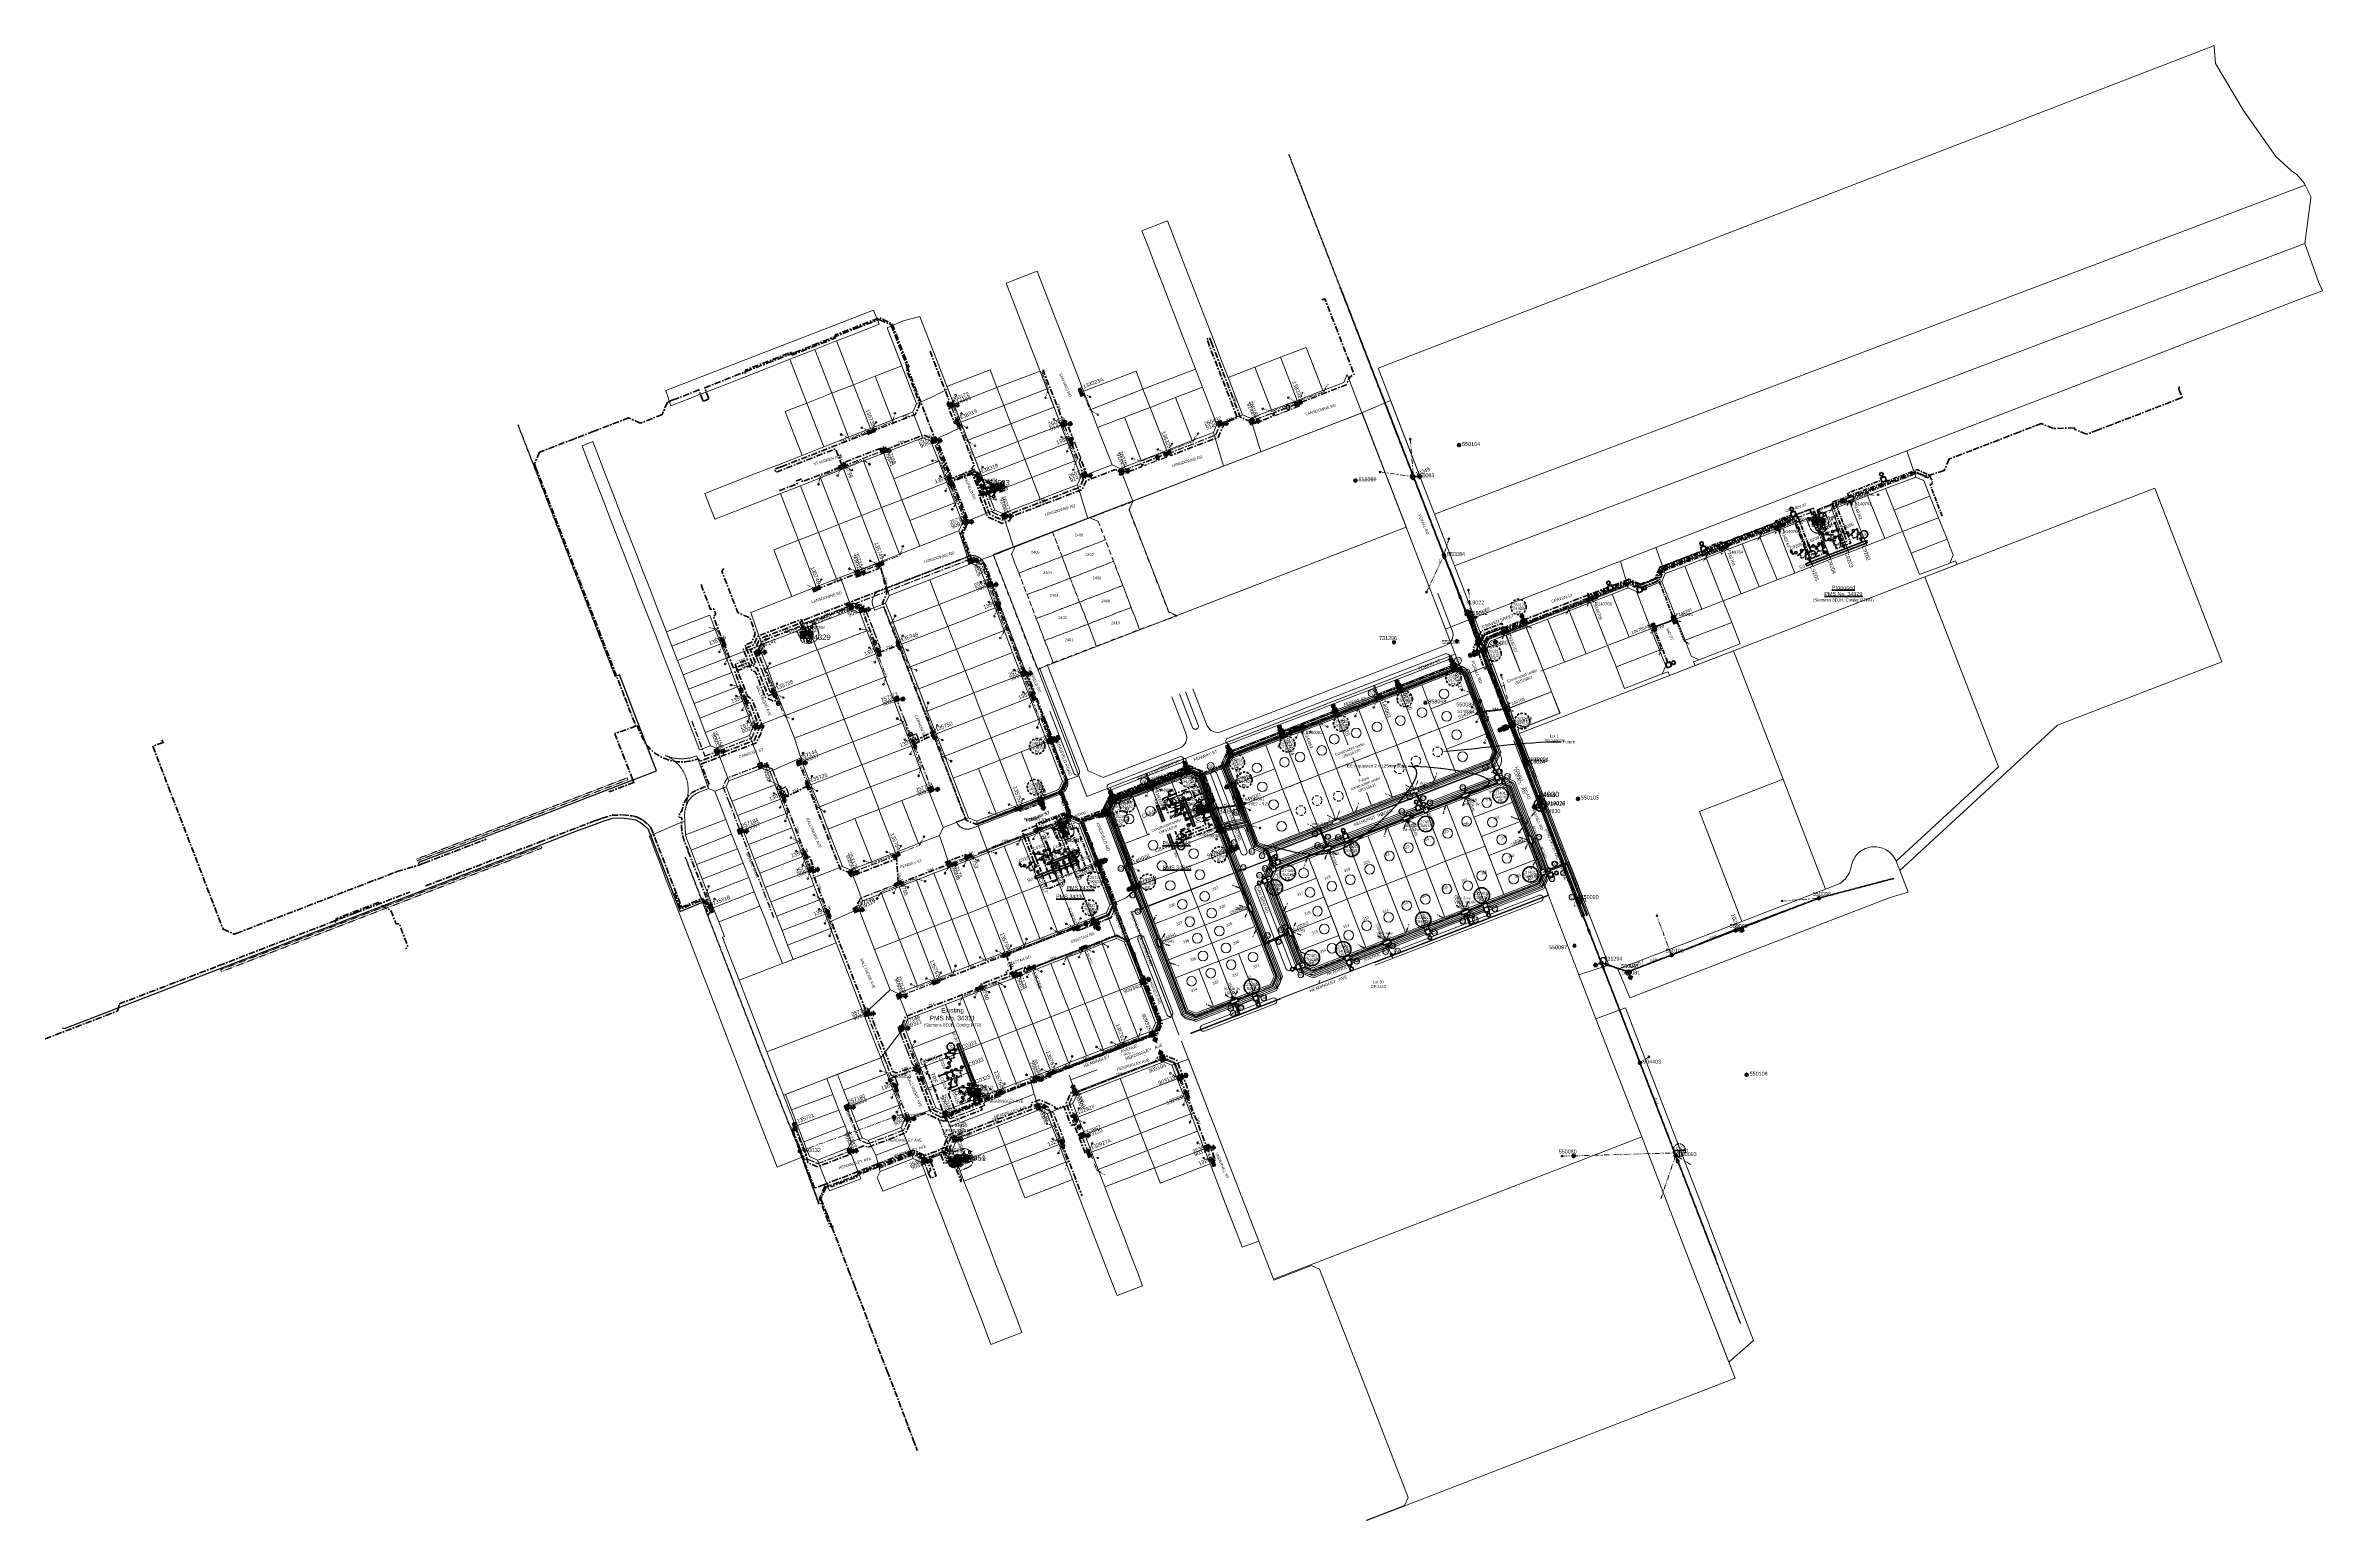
# Model space of a CAD drawing. Header units: metres. Extents: x 0 to 311505, y 0 to 6270811.
# Drawn here: x 310028 to 311505, y 6269854 to 6270811 of the extents above; entities that cross this region are included whole.
import ezdxf
from ezdxf import colors
from ezdxf.entities.mleader import LeaderData, LeaderLine
from ezdxf.enums import TextEntityAlignment as Align
from ezdxf.math import Vec2, Vec3

# ---------------------------------------------------------------- set-up
doc = ezdxf.new("R2010")
doc.units = ezdxf.units.M
for name, pattern in [('Cable Exist OH', [1, 1, 0]), ('Cable Exist UG', [7, 4, -1, 1, -1]), ('CENTERX2', [4, 2.5, -0.5, 0.5, -0.5]), ('Dash', [5, 3, -2]), ('DASHED', [19.05, 12.7, -6.35]), ('HIDDEN', [0.375, 0.25, -0.125]), ('HIDDEN2', [0.1875, 0.125, -0.0625]), ('IE Trench LV', [6, 4, -2]), ('PHANTOM', [6.15, 3, -0.75, 0.3, -0.75, 0.3, -0.75, 0.3]), ('PHANTOMX2', [6.6, 3, -0.75, 0.2, -0.75, 0.2, -0.75, 0.2, -0.75])]:
    doc.linetypes.add(name, pattern=pattern)
doc.layers.get('0').update_dxf_attribs({"color": 6})
for name, color, linetype, lineweight in [('_User Miscellaneous1', 30, 'Continuous', 13), ('_User Miscellaneous2', 31, 'Continuous', 13), ('_User_HV_Exist', 1, 'Continuous', 35), ('_User_LV_Exist', 5, 'Continuous', 35), ('Cadastre Developer_SP_EXT', 98, 'Continuous', 15), ('Cadastre Developer_SP_NEW', 92, 'Continuous', 15), ('Cadastre Land Parcels_SP_EXT', 118, 'Continuous', 15), ('Cadastre Other Property_SP_EXT', 138, 'DASHED', 15), ('Cadastre Road Names_SP_HV_LV_SL_EXT', 211, 'Continuous', 15), ('Cadastre Roads_SP_EXT', 218, 'Continuous', 15), ('Cadastre Water_SP_EXT', 158, 'Continuous', 15), ('Mains_HV_EXT', 13, 'Continuous', 25), ('Mains_LV_EXT', 163, 'Continuous', 25), ('Mains_LV_SL_EXT', 135, 'Continuous', 25), ('Mains_SL_EXT', 131, 'Continuous', 25), ('Services_SP_EXT', 42, 'PHANTOMX2', 20)]:
    doc.layers.add(name, color=color, linetype=linetype, lineweight=lineweight)
doc.layers.add('_User Miscellaneous10', color=252, linetype='Continuous', lineweight=13, plot=False, transparency=0.9)
doc.layers.add('_User Miscellaneous12', color=252, linetype='Continuous', lineweight=13, plot=False, transparency=0.5)
doc.layers.add('_User Miscellaneous8', color=181, linetype='Continuous', lineweight=13, transparency=0.5)
doc.layers.add('Cadastre Roads_SP_NEW', color=214, linetype='Continuous', lineweight=15, transparency=0.65)
for name, color, linetype in [('Duct_SP_NEW', 2, 'Continuous'), ('Equip_HV_EXT', 7, 'Continuous'), ('Equip_LV_EXT', 7, 'Continuous'), ('Equip_LV_NEW', 2, 'Continuous'), ('Equip_SL_EXT', 7, 'Continuous'), ('Equip_SP_LV_EXT', 7, 'Continuous'), ('Equip_SP_SL_EXT', 7, 'Continuous'), ('Equip_SP_SL_NEW', 2, 'Continuous'), ('Mains_LV_New_R6', 2, 'Cable Z'), ('Mains_LV_New_T84', 2, 'Cable x'), ('Mains_SL_NEW_Hardwired', 2, 'Continuous'), ('Notes', 7, 'Continuous'), ('OH_Details_SP_MISC', 7, 'Continuous'), ('Services_SP_NEW_UG', 2, 'IE Trench LV'), ('Sub_SP_EXT', 7, 'Continuous'), ('Sub_SP_TR_HV_LV_EXT', 7, 'Continuous'), ('SupportsOH_SP_TR_HV_LV_SL_EXT', 7, 'Continuous'), ('SupportsOH_SP_TR_HV_LV_SL_MOD', 3, 'Continuous'), ('SupportsOH_SP_TR_HV_LV_SL_NEW', 2, 'Continuous'), ('SupportsUG_SP_LV_EXT', 7, 'Continuous'), ('SupportsUG_SP_LV_NEW', 2, 'Continuous'), ('SupportsUG_SP_LV_SL_EXT', 7, 'Continuous'), ('SupportsUG_SP_LV_SL_NEW', 2, 'Continuous'), ('Trench_SP_NEW', 2, 'Continuous'), ('UG_Details_SP_MISC', 7, 'Continuous')]:
    doc.layers.add(name, color=color, linetype=linetype)
doc.layers.add('Features_HIDE', color=1, linetype='Continuous', plot=False)
doc.layers.get('Features_HIDE').off()
doc.styles.add('ARIAL', font='arial.ttf', dxfattribs={"height": 2})
doc.styles.add('COLUMN_LABEL', font='arial.ttf', dxfattribs={"height": 2})
doc.styles.add('iecARIAL', font='arial.ttf', dxfattribs={"height": 2})
doc.styles.add('iecISOCP', font='isocp.shx')
doc.styles.add('ieISOCP', font='arial.ttf', dxfattribs={"height": 1.5})
doc.styles.add('IESYMBOL1', font='isocp.shx')
doc.styles.add('POLE_LABEL', font='arial.ttf', dxfattribs={"height": 2})
doc.styles.add('SL_LABEL', font='arial.ttf', dxfattribs={"height": 2})
doc.styles.add('SLCP_LABEL', font='arial.ttf', dxfattribs={"height": 2})
doc.styles.get("Standard").update_dxf_attribs({"font": 'arial.ttf'})
doc.styles.add('SWG_LABEL', font='arial.ttf')
doc.styles.add('SWITCH_LABEL', font='arial.ttf', dxfattribs={"height": 2})
doc.linetypes.add('Cable #', pattern='A,4,-0.1,["#",Standard,S=1.5,R=0,X=0,Y=-0.77],-1.25', length=5.35)
doc.linetypes.add('Cable 3', pattern='A,5,-0.01,[">>",Standard,S=1.5,R=0,X=0,Y=-0.735],-2.4', length=7.41)
doc.linetypes.add('Cable E UG', pattern='A,5,-0.1,["E",Standard,S=1.5,R=0,X=0,Y=-0.75],-1.45', length=6.55)
doc.linetypes.add('Cable New UG', pattern='A,5.5,-0.01,["X",Standard,S=1.8,R=0,X=0,Y=-0.94],-1.7', length=7.21)
doc.linetypes.add('Cable o', pattern='A,3.5,-0.01,["O",Standard,S=1.25,R=0,X=0,Y=-0.63],-1.36', length=4.87)
doc.linetypes.add('Cable x', pattern='A,4.5,-0.01,["X",Standard,S=1.25,R=0,X=0,Y=-0.65],-1.2', length=5.71)
doc.linetypes.add('Cable Z', pattern='A,5,-0.01,["Z",Standard,S=1.5,R=0,X=0,Y=-0.75],-1.3', length=6.31)
doc.linetypes.add('IE Trench HV', pattern='A,4,-0.4,["/",Standard,S=2,R=0,X=0.25,Y=-1],-1.6', length=6)

# ---------------------------------------------------------------- blocks, each defined once
blk = doc.blocks.new('SUB_PADMOUNT_EXT')
at = {"ltscale": 10}
h = blk.add_hatch(color=256, dxfattribs=at)
h.dxf.hatch_style = 1
h.paths.add_polyline_path([(4, -2), (0, 0), (4, 2)])
h.paths.add_polyline_path([(-4, -2), (-4, 2), (0, 0)])
blk.add_line((4, 2), (-4, -2))
blk.add_lwpolyline([(-4, -2), (4, -2), (4, 2), (-4, 2)], close=True)
at = {"ltscale": 10, "flags": 128}
for points in [[(-4, -2), (-4, 2), (0, 0)], [(4, -2), (0, 0), (4, 2)]]:
    blk.add_lwpolyline(points, close=True, dxfattribs=at)
at = {"flags": 8}
blk.add_attdef('ASSET_NUM', text='', height=2.5, dxfattribs=at).set_placement((0, 5), align=Align.MIDDLE_CENTER)
for tag, flags, p in [('STREET_CODE', 9, (1.5, 0)), ('NO_PHASES', 9, (1.5, -0.2)), ('OPERATING_VOLTAGE', 9, (1.5, -0.4)), ('ORIENTATION', 9, (1.5, -0.6)), ('OWNED_BY', 9, (1.5, -0.8)), ('OPERATED_BY', 9, (1.5, -1)), ('MAINTAINED_BY', 9, (1.5, -1.2)), ('CONSTRUCTED_VOLTAGE', 9, (1.5, -1.4)), ('SECONDARY_VOLTAGE', 9, (1.5, -1.6)), ('STATE', 9, (1.5, -1.8)), ('PARENT', 9, (1.5, -2)), ('SUBSTATION_TYPE', 9, (1.5, -2.2)), ('USAGE', 9, (1.5, -2.4)), ('LEGEND', 9, (1.5, -2.6)), ('SUBURB', 9, (1.5, -2.8)), ('STREETNAME', 9, (1.5, -3)), ('LOCATION', 9, (1.5, -3.2)), ('NOTES', 9, (1.5, -3.4)), ('Z', 1, (1.5, -3.6))]:
    blk.add_attdef(tag, text='', height=0.2, dxfattribs=dict(flags=flags)).set_placement(p, align=Align.MIDDLE_LEFT)
blk = doc.blocks.new('SUB_POLE_EXT')
at = {"flags": 128}
for points in [[(0, 4), (-0.1, 4), (-0.2, 4), (-0.3, 4), (-0.4, 4), (-0.5, 4), (-0.6, 3.9), (-0.7, 3.9), (-0.8, 3.9), (-0.9, 3.9), (-1, 3.9), (-1.1, 3.8), (-1.2, 3.8), (-1.3, 3.8), (-1.4, 3.7), (-1.5, 3.7), (-1.6, 3.7), (-1.7, 3.6), (-1.8, 3.6), (-1.8, 3.6), (-1.9, 3.5), (-2, 3.5), (-2.1, 3.4), (-2.2, 3.4), (-2.3, 3.3), (-2.3, 3.2), (-2.4, 3.2), (-2.5, 3.1), (-2.6, 3.1), (-2.6, 3), (-2.7, 2.9), (-2.8, 2.9), (-2.9, 2.8), (-2.9, 2.7), (-3, 2.6), (-3.1, 2.6), (-3.1, 2.5), (-3.2, 2.4), (-3.2, 2.3), (-3.3, 2.3), (-3.4, 2.2), (-3.4, 2.1), (-3.5, 2), (-3.5, 1.9), (-3.6, 1.8), (-3.6, 1.8), (-3.6, 1.7), (-3.7, 1.6), (-3.7, 1.5), (-3.7, 1.4), (-3.8, 1.3), (-3.8, 1.2), (-3.8, 1.1), (-3.9, 1), (-3.9, 0.9), (-3.9, 0.8), (-3.9, 0.7), (-3.9, 0.6), (-4, 0.5), (-4, 0.4), (-4, 0.3), (-4, 0.2), (-4, 0.1), (-4, 0), (-4, 0), (-4, -0.1), (-4, -0.2), (-4, -0.3), (-4, -0.4), (-4, -0.5), (-3.9, -0.6), (-3.9, -0.7), (-3.9, -0.8), (-3.9, -0.9), (-3.9, -1), (-3.8, -1.1), (-3.8, -1.2), (-3.8, -1.3), (-3.7, -1.4), (-3.7, -1.5), (-3.7, -1.6), (-3.6, -1.7), (-3.6, -1.8), (-3.6, -1.8), (-3.5, -1.9), (-3.5, -2), (-3.4, -2.1), (-3.4, -2.2), (-3.3, -2.3), (-3.2, -2.3), (-3.2, -2.4), (-3.1, -2.5), (-3.1, -2.6), (-3, -2.6), (-2.9, -2.7), (-2.9, -2.8), (-2.8, -2.9), (-2.7, -2.9), (-2.6, -3), (-2.6, -3.1), (-2.5, -3.1), (-2.4, -3.2), (-2.3, -3.2), (-2.3, -3.3), (-2.2, -3.4), (-2.1, -3.4), (-2, -3.5), (-1.9, -3.5), (-1.8, -3.6), (-1.8, -3.6), (-1.7, -3.6), (-1.6, -3.7), (-1.5, -3.7), (-1.4, -3.7), (-1.3, -3.8), (-1.2, -3.8), (-1.1, -3.8), (-1, -3.9), (-0.9, -3.9), (-0.8, -3.9), (-0.7, -3.9), (-0.6, -3.9), (-0.5, -4), (-0.4, -4), (-0.3, -4), (-0.2, -4), (-0.1, -4), (0, -4), (0, -4), (0.1, -4), (0.2, -4), (0.3, -4), (0.4, -4), (0.5, -4), (0.6, -3.9), (0.7, -3.9), (0.8, -3.9), (0.9, -3.9), (1, -3.9), (1.1, -3.8), (1.2, -3.8), (1.3, -3.8), (1.4, -3.7), (1.5, -3.7), (1.6, -3.7), (1.7, -3.6), (1.8, -3.6), (1.8, -3.6), (1.9, -3.5), (2, -3.5), (2.1, -3.4), (2.2, -3.4), (2.3, -3.3), (2.3, -3.2), (2.4, -3.2), (2.5, -3.1), (2.6, -3.1), (2.6, -3), (2.7, -2.9), (2.8, -2.9), (2.9, -2.8), (2.9, -2.7), (3, -2.6), (3.1, -2.6), (3.1, -2.5), (3.2, -2.4), (3.2, -2.3), (3.3, -2.3), (3.4, -2.2), (3.4, -2.1), (3.5, -2), (3.5, -1.9), (3.6, -1.8), (3.6, -1.8), (3.6, -1.7), (3.7, -1.6), (3.7, -1.5), (3.7, -1.4), (3.8, -1.3), (3.8, -1.2), (3.8, -1.1), (3.9, -1), (3.9, -0.9), (3.9, -0.8), (3.9, -0.7), (3.9, -0.6), (4, -0.5), (4, -0.4), (4, -0.3), (4, -0.2), (4, -0.1), (4, 0), (4, 0), (4, 0.1), (4, 0.2), (4, 0.3), (4, 0.4), (4, 0.5), (3.9, 0.6), (3.9, 0.7), (3.9, 0.8), (3.9, 0.9), (3.9, 1), (3.8, 1.1), (3.8, 1.2), (3.8, 1.3), (3.7, 1.4), (3.7, 1.5), (3.7, 1.6), (3.6, 1.7), (3.6, 1.8), (3.6, 1.8), (3.5, 1.9), (3.5, 2), (3.4, 2.1), (3.4, 2.2), (3.3, 2.3), (3.2, 2.3), (3.2, 2.4), (3.1, 2.5), (3.1, 2.6), (3, 2.6), (2.9, 2.7), (2.9, 2.8), (2.8, 2.9), (2.7, 2.9), (2.6, 3), (2.6, 3.1), (2.5, 3.1), (2.4, 3.2), (2.3, 3.2), (2.3, 3.3), (2.2, 3.4), (2.1, 3.4), (2, 3.5), (1.9, 3.5), (1.8, 3.6), (1.8, 3.6), (1.7, 3.6), (1.6, 3.7), (1.5, 3.7), (1.4, 3.7), (1.3, 3.8), (1.2, 3.8), (1.1, 3.8), (1, 3.9), (0.9, 3.9), (0.8, 3.9), (0.7, 3.9), (0.6, 3.9), (0.5, 4), (0.4, 4), (0.3, 4), (0.2, 4), (0.1, 4), (0, 4)], [(0, 4), (-3.5, -2), (3.5, -2)]]:
    blk.add_lwpolyline(points, close=True, dxfattribs=at)
at = {"flags": 8}
blk.add_attdef('ASSET_NUM', text='', height=2.5, dxfattribs=at).set_placement((0, 7), align=Align.MIDDLE_CENTER)
for tag, flags, p in [('STREET_CODE', 9, (-1.4, 1.4)), ('NO_PHASES', 9, (-1.4, 1)), ('OPERATED_BY', 9, (-1.4, 0.6)), ('MAINTAINED_BY', 9, (-1.4, 0.4)), ('ORIENTATION', 9, (-1.4, 0.2)), ('OWNED_BY', 9, (-1.4, 0)), ('CONSTRUCTED_VOLTAGE', 9, (-1.1, 0.7)), ('OPERATING_VOLTAGE', 9, (-1.1, 0.3)), ('STATE', 9, (-1.4, -0.4)), ('USAGE', 9, (-1.4, -0.8)), ('LEGEND', 9, (-1.4, -1)), ('SUBURB', 9, (-1.4, -1.2)), ('STREETNAME', 9, (-1.4, -1.4)), ('LOCATION', 9, (-1.4, -1.6)), ('NOTES', 9, (-1.4, -1.8)), ('Z', 1, (-1.4, -2)), ('SECONDARY_VOLTAGE', 9, (-1.1, -0.7)), ('SUBSTATION_TYPE', 9, (-1.1, -1.1))]:
    blk.add_attdef(tag, text='', height=0.1, dxfattribs=dict(flags=flags)).set_placement(p, align=Align.MIDDLE_LEFT)
blk = doc.blocks.new('COLUMN_EXT')
blk.add_hatch(color=256).paths.add_polyline_path([(1.5, -1.5), (1.5, 1.5), (-1.5, 1.5), (-1.5, -1.5)])
blk.add_lwpolyline([(1.5, 1.5), (-1.5, 1.5), (-1.5, -1.5), (1.5, -1.5)], close=True)
at = {"flags": 9}
for tag, style, p in [('STRUCTURE_PLANT_NUMBER', 'POLE_LABEL', (-1.8, 0)), ('STREET_CODE', 'COLUMN_LABEL', (-1.8, 0.2))]:
    blk.add_attdef(tag, text='', height=0.2, rotation=180, dxfattribs=dict(at, style=style)).set_placement(p, align=Align.MIDDLE_LEFT)
for tag, p in [('COLUMN_TYPE', (-1.8, 0.4)), ('STREETNAME', (-1.8, 1.6)), ('OWNED_BY', (-1.8, 0.6)), ('LOCATION', (-1.8, 1.4)), ('SUBURB', (-1.8, 1.8)), ('LEGEND', (-1.8, 1.2)), ('NOTES', (-1.8, 2)), ('USAGE', (-1.8, 1)), ('STATE', (-1.8, 0.8))]:
    blk.add_attdef(tag, text='', height=0.2, rotation=180, dxfattribs=at).set_placement(p, align=Align.MIDDLE_LEFT)
at = {"flags": 1}
blk.add_attdef('Z', (-1.8, 2.4), '', height=0.2, rotation=180, dxfattribs=at)
at = {"style": 'COLUMN_LABEL', "width": 0.9, "flags": 8}
blk.add_attdef('ASSET_NUM', text='', height=2, rotation=270, dxfattribs=at).set_placement((2, -4), align=Align.MIDDLE_LEFT)
blk = doc.blocks.new('PILLAR_EXT')
blk.add_hatch(color=256).paths.add_polyline_path([(-2.5, 1), (-2.5, -1), (2.5, -1), (2.5, 1)])
for p, q in [((-2.5, 0), (2.5, 0)), ((0, 1), (0, -1))]:
    blk.add_line(p, q)
at = {"ltscale": 10}
blk.add_line((2.5, 0), (-2.5, 0), dxfattribs=at)
blk.add_lwpolyline([(-2.5, -1), (-1.25, -1), (1.25, -1), (2.5, -1), (2.5, 1), (-2.5, 1)], close=True)
at = {"width": 0.9, "flags": 8}
blk.add_attdef('ASSET_NUM', text='', height=2, rotation=90, dxfattribs=at).set_placement((-2, 4), align=Align.MIDDLE_LEFT)
for tag, p, flags in [('OWNED_BY', (0, -0.2), 9), ('STATE', (0, -0.4), 9), ('SUPPORT_TYPE', (0, -0.6), 9), ('STREETNAME', (0, -1.8), 9), ('SUBURB', (0, -2), 1), ('USAGE', (0, -0.8), 9), ('LEGEND', (0, -1), 9), ('LOCATION', (0, -1.2), 9), ('NOTES', (0, -1.4), 9), ('PARENT', (0, -1.6), 9)]:
    blk.add_attdef(tag, p, '', height=0.2, dxfattribs=dict(flags=flags))
blk = doc.blocks.new('LV_OH_LINKS_OPEN_EXT')
for p, q in [((-0.2, 5), (-0.2, 5.5)), ((-0.2, 3), (-0.2, 2.5)), ((0.2, 5), (0.2, 5.5)), ((0.2, 3), (0.2, 2.5))]:
    blk.add_line(p, q)
blk.add_lwpolyline([(0, 3, 1), (0, 5, 1)], format="xyb", close=True)
at = {"flags": 1}
blk.add_attdef('Z', (0, 0), '', height=0.2, dxfattribs=at)
at = {"flags": 9}
for tag, p in [('ACTUAL_STATUS', (0, 0)), ('CONSTRUCTED_VOLTAGE', (0, -0.2)), ('NO_PHASES', (0, -0.4)), ('OPERATING_VOLTAGE', (0, -0.6)), ('ORIENTATION', (0, -0.8)), ('OWNED_BY', (0, -1)), ('STATE', (0, -1.2)), ('SWITCH_TYPE', (0, -1.4)), ('USAGE', (0, -1.6)), ('LEGEND', (0, -1.8)), ('NOTES', (0, -2))]:
    blk.add_attdef(tag, text='', height=0.2, dxfattribs=at).set_placement(p, align=Align.MIDDLE_LEFT)
blk = doc.blocks.new('LV_OH_LINKS_DISTFUSE_EXT')
for p, q in [((0, 0), (0.96, 0)), ((3.84, 0), (4.8, 0))]:
    blk.add_line(p, q)
blk.add_lwpolyline([(3.84, -1.2), (3.84, 1.2), (0.96, -1.2), (0.96, 1.2)], close=True)
at = {"flags": 9}
for tag, p in [('ACTUAL_STATUS', (0, 0)), ('CONSTRUCTED_VOLTAGE', (0, -0.2)), ('OPERATING_VOLTAGE', (0, -0.6)), ('ORIENTATION', (0, -0.8)), ('OWNED_BY', (0, -1)), ('STATE', (0, -1.2)), ('SWITCH_TYPE', (0, -1.4)), ('NO_PHASES', (0, -0.4)), ('USAGE', (0, -1.6)), ('NOTES', (0, -1.8))]:
    blk.add_attdef(tag, text='', height=0.2, dxfattribs=at).set_placement(p, align=Align.MIDDLE_LEFT)
at = {"flags": 1}
blk.add_attdef('Z', (0, 0), '', height=0.2, dxfattribs=at)
blk = doc.blocks.new('SL_LANTERN_EXT')
at = {"flags": 9}
for tag, p in [('LRATECODE', (-7.4, 0)), ('LOUTREACHVOCAB', (-7.2, 0)), ('LOUTREACH', (-7, 0)), ('LANTNUMBER', (-6.6, 0)), ('LNEW', (-6.4, 0)), ('LMASTVOCAB', (-6.2, 0)), ('LMAST', (-6, 0)), ('LLAMPVOCAB', (-5.8, 0)), ('LLAMP', (-5.6, 0)), ('LEXIST', (-5.4, 0)), ('LCHARGE3PERCENT', (-5.2, 0))]:
    blk.add_attdef(tag, text='', height=0.001, rotation=270, dxfattribs=at).set_placement(p, align=Align.MIDDLE_LEFT)
for tag, p in [('NOTES', (0, -9.2)), ('MAINTAINED_BY', (0, -9.9))]:
    blk.add_attdef(tag, text='', height=0.001, dxfattribs=at).set_placement(p, align=Align.MIDDLE_LEFT)
blk.add_attdef('OPERATED_BY', (0, -9.6), '', height=0.001, dxfattribs=at)
at = {"transparency": 33554687}
blk.add_wipeout([(5.7, 0), (5.1, -1.1), (4, -1.7), (2.9, -1.1), (2.3, 0), (2.9, 1.1), (4, 1.7), (5.1, 1.1)], dxfattribs=at)
for p, q in [((0, 0), (4, 0)), ((2.9, 1.1), (3.2, 0.8)), ((4, 1.7), (4, 0)), ((5.1, 1.1), (4.8, 0.8)), ((2.9, -1.1), (3.2, -0.8)), ((4, 0), (5.7, 0)), ((4, 0), (4, -1.7)), ((5.1, -1.1), (4.8, -0.8))]:
    blk.add_line(p, q)
blk.add_circle((4, 0), 1.12)
at = {"flags": 9}
for tag, p in [('LCHARGE3', (-5, 0)), ('LCHARGE2PERCENT', (-4.8, 0)), ('LCHARGE2', (-4.6, 0)), ('LCHARGE1PERCENT', (-4.4, 0)), ('LCHARGE1', (-4.2, 0)), ('LCATEGORY', (-4, 0)), ('LBRACKETVOCAB', (-3.8, 0)), ('LBRACKET', (-3.6, 0)), ('LKINGHEIGHT', (-3.4, 0)), ('CREPLACE', (-3.2, 0)), ('CREMOVE', (-3, 0)), ('CNUMBER', (-2.8, 0)), ('CNEW', (-2.6, 0)), ('CEXIST', (-2.4, 0)), ('USAGE', (-2.2, 0)), ('STATE', (-2, 0)), ('OWNED_BY', (-1.8, 0)), ('ORIENTATION', (-1.6, 0)), ('OPERATING_VOLTAGE', (-1.4, 0)), ('NO_PHASES', (-1.2, 0)), ('LANTERN_TYPE', (-1, 0)), ('LANTERN_PURPOSE', (-0.8, 0)), ('CONTROL_TYPE', (-0.6, 0)), ('CONSTRUCTED_VOLTAGE', (-0.4, 0))]:
    blk.add_attdef(tag, text='', height=0.001, rotation=270, dxfattribs=at).set_placement(p, align=Align.MIDDLE_LEFT)
at = {"style": 'SL_LABEL', "flags": 9}
blk.add_attdef('STREET_CODE', text='', height=0.001, rotation=270, dxfattribs=at).set_placement((0, 0), align=Align.MIDDLE_LEFT)
at = {"flags": 1}
blk.add_attdef('Z', (0, 0), '', height=0.001, rotation=270, dxfattribs=at)
at = {"flags": 9}
for tag, p in [('LREMOVE', (0, -7.6)), ('LREPLACE', (0, -7.8)), ('LTYPE', (0, -8)), ('LTYPEVOCAB', (0, -8.2)), ('LEGEND', (0, -8.4)), ('SUBURB', (0, -8.6)), ('STREETNAME', (0, -8.8)), ('LOCATION', (0, -9))]:
    blk.add_attdef(tag, text='', height=0.001, dxfattribs=at).set_placement(p, align=Align.MIDDLE_LEFT)
at = {"width": 0.9}
blk.add_attdef('LNUMBER', text='', height=1, dxfattribs=at).set_placement((7, -1), align=Align.MIDDLE_LEFT)
blk = doc.blocks.new('*U371')
at = {"flags": 9}
for tag, p in [('LREMOVE', (0, -7.6)), ('LREPLACE', (0, -7.8)), ('LTYPE', (0, -8)), ('LTYPEVOCAB', (0, -8.2)), ('LEGEND', (0, -8.4)), ('SUBURB', (0, -8.6)), ('STREETNAME', (0, -8.8)), ('LOCATION', (0, -9)), ('NOTES', (0, -9.2)), ('MAINTAINED_BY', (0, -9.9))]:
    blk.add_attdef(tag, text='', height=0.001, dxfattribs=at).set_placement(p, align=Align.MIDDLE_LEFT)
blk.add_attdef('OPERATED_BY', (0, -9.6), '', height=0.001, dxfattribs=at)
at = {"transparency": 33554687}
blk.add_wipeout([(-1.8, 5.4), (-0.6, 5.1), (0.3, 4.3), (0.1, 3.1), (-0.7, 2.2), (-1.9, 2.5), (-2.9, 3.3), (-2.6, 4.5)], dxfattribs=at)
for p, q in [((-2.9, 3.3), (-1.3, 3.8)), ((-2.6, 4.5), (-2.3, 4.3)), ((-1.9, 2.5), (-1.8, 2.8)), ((-1.3, 3.8), (-1.8, 5.4)), ((-1.3, 3.8), (0.3, 4.3)), ((0, 0), (-1.3, 3.8)), ((-0.6, 5.1), (-0.7, 4.8)), ((0.1, 3.1), (-0.2, 3.3))]:
    blk.add_line(p, q)
blk.add_circle((-1.3, 3.8), 1.12)
at = {"width": 0.9}
blk.add_attdef('LNUMBER', text='', height=1, rotation=108.2715, dxfattribs=at).set_placement((-1.2, 7), align=Align.MIDDLE_LEFT)
at = {"flags": 9}
for tag, p in [('LRATECODE', (-7.4, 0)), ('LOUTREACHVOCAB', (-7.2, 0)), ('LOUTREACH', (-7, 0)), ('LANTNUMBER', (-6.6, 0)), ('LNEW', (-6.4, 0)), ('LMASTVOCAB', (-6.2, 0)), ('LMAST', (-6, 0)), ('LLAMPVOCAB', (-5.8, 0)), ('LLAMP', (-5.6, 0)), ('LEXIST', (-5.4, 0)), ('LCHARGE3PERCENT', (-5.2, 0)), ('LCHARGE3', (-5, 0)), ('LCHARGE2PERCENT', (-4.8, 0)), ('LCHARGE2', (-4.6, 0)), ('LCHARGE1PERCENT', (-4.4, 0)), ('LCHARGE1', (-4.2, 0)), ('LCATEGORY', (-4, 0)), ('LBRACKETVOCAB', (-3.8, 0)), ('LBRACKET', (-3.6, 0)), ('LKINGHEIGHT', (-3.4, 0)), ('CREPLACE', (-3.2, 0)), ('CREMOVE', (-3, 0)), ('CNUMBER', (-2.8, 0)), ('CNEW', (-2.6, 0)), ('CEXIST', (-2.4, 0)), ('USAGE', (-2.2, 0)), ('STATE', (-2, 0)), ('OWNED_BY', (-1.8, 0)), ('ORIENTATION', (-1.6, 0)), ('OPERATING_VOLTAGE', (-1.4, 0)), ('NO_PHASES', (-1.2, 0)), ('LANTERN_TYPE', (-1, 0)), ('LANTERN_PURPOSE', (-0.8, 0)), ('CONTROL_TYPE', (-0.6, 0)), ('CONSTRUCTED_VOLTAGE', (-0.4, 0))]:
    blk.add_attdef(tag, text='', height=0.001, rotation=270, dxfattribs=at).set_placement(p, align=Align.MIDDLE_LEFT)
at = {"style": 'SL_LABEL', "flags": 9}
blk.add_attdef('STREET_CODE', text='', height=0.001, rotation=270, dxfattribs=at).set_placement((0, 0), align=Align.MIDDLE_LEFT)
at = {"flags": 1}
blk.add_attdef('Z', (0, 0), '', height=0.001, rotation=270, dxfattribs=at)
blk = doc.blocks.new('*U365')
at = {"flags": 9}
for tag, p in [('LREMOVE', (0, -7.6)), ('LREPLACE', (0, -7.8)), ('LTYPE', (0, -8)), ('LTYPEVOCAB', (0, -8.2)), ('LEGEND', (0, -8.4)), ('SUBURB', (0, -8.6)), ('STREETNAME', (0, -8.8)), ('LOCATION', (0, -9)), ('NOTES', (0, -9.2)), ('MAINTAINED_BY', (0, -9.9))]:
    blk.add_attdef(tag, text='', height=0.001, dxfattribs=at).set_placement(p, align=Align.MIDDLE_LEFT)
blk.add_attdef('OPERATED_BY', (0, -9.6), '', height=0.001, dxfattribs=at)
at = {"transparency": 33554687}
blk.add_wipeout([(-2, 5.3), (-0.8, 5.1), (0.1, 4.3), (-0.1, 3.1), (-0.8, 2.2), (-2, 2.4), (-3, 3.1), (-2.8, 4.3)], dxfattribs=at)
for p, q in [((-3, 3.1), (-1.4, 3.7)), ((-2.8, 4.3), (-2.5, 4.2)), ((-1.4, 3.7), (-2, 5.3)), ((-2, 2.4), (-1.9, 2.7)), ((-1.4, 3.7), (0.1, 4.3)), ((0, 0), (-1.4, 3.7)), ((-0.8, 5.1), (-1, 4.8)), ((-0.1, 3.1), (-0.4, 3.3))]:
    blk.add_line(p, q)
blk.add_circle((-1.4, 3.7), 1.12)
at = {"width": 0.9}
blk.add_attdef('LNUMBER', text='', height=1, rotation=111.1155, dxfattribs=at).set_placement((-1.6, 6.9), align=Align.MIDDLE_LEFT)
at = {"flags": 9}
for tag, p in [('LRATECODE', (-7.4, 0)), ('LOUTREACHVOCAB', (-7.2, 0)), ('LOUTREACH', (-7, 0)), ('LANTNUMBER', (-6.6, 0)), ('LNEW', (-6.4, 0)), ('LMASTVOCAB', (-6.2, 0)), ('LMAST', (-6, 0)), ('LLAMPVOCAB', (-5.8, 0)), ('LLAMP', (-5.6, 0)), ('LEXIST', (-5.4, 0)), ('LCHARGE3PERCENT', (-5.2, 0)), ('LCHARGE3', (-5, 0)), ('LCHARGE2PERCENT', (-4.8, 0)), ('LCHARGE2', (-4.6, 0)), ('LCHARGE1PERCENT', (-4.4, 0)), ('LCHARGE1', (-4.2, 0)), ('LCATEGORY', (-4, 0)), ('LBRACKETVOCAB', (-3.8, 0)), ('LBRACKET', (-3.6, 0)), ('LKINGHEIGHT', (-3.4, 0)), ('CREPLACE', (-3.2, 0)), ('CREMOVE', (-3, 0)), ('CNUMBER', (-2.8, 0)), ('CNEW', (-2.6, 0)), ('CEXIST', (-2.4, 0)), ('USAGE', (-2.2, 0)), ('STATE', (-2, 0)), ('OWNED_BY', (-1.8, 0)), ('ORIENTATION', (-1.6, 0)), ('OPERATING_VOLTAGE', (-1.4, 0)), ('NO_PHASES', (-1.2, 0)), ('LANTERN_TYPE', (-1, 0)), ('LANTERN_PURPOSE', (-0.8, 0)), ('CONTROL_TYPE', (-0.6, 0)), ('CONSTRUCTED_VOLTAGE', (-0.4, 0))]:
    blk.add_attdef(tag, text='', height=0.001, rotation=270, dxfattribs=at).set_placement(p, align=Align.MIDDLE_LEFT)
at = {"style": 'SL_LABEL', "flags": 9}
blk.add_attdef('STREET_CODE', text='', height=0.001, rotation=270, dxfattribs=at).set_placement((0, 0), align=Align.MIDDLE_LEFT)
at = {"flags": 1}
blk.add_attdef('Z', (0, 0), '', height=0.001, rotation=270, dxfattribs=at)
blk = doc.blocks.new('*U366')
at = {"flags": 9}
for tag, p in [('LRATECODE', (-7.4, 0)), ('LOUTREACHVOCAB', (-7.2, 0)), ('LOUTREACH', (-7, 0)), ('LANTNUMBER', (-6.6, 0)), ('LNEW', (-6.4, 0)), ('LMASTVOCAB', (-6.2, 0)), ('LMAST', (-6, 0)), ('LLAMPVOCAB', (-5.8, 0)), ('LLAMP', (-5.6, 0)), ('LEXIST', (-5.4, 0))]:
    blk.add_attdef(tag, text='', height=0.001, rotation=270, dxfattribs=at).set_placement(p, align=Align.MIDDLE_LEFT)
for tag, p in [('LREMOVE', (0, -7.6)), ('LREPLACE', (0, -7.8)), ('LTYPE', (0, -8)), ('LTYPEVOCAB', (0, -8.2)), ('LEGEND', (0, -8.4)), ('SUBURB', (0, -8.6)), ('STREETNAME', (0, -8.8)), ('LOCATION', (0, -9)), ('NOTES', (0, -9.2)), ('MAINTAINED_BY', (0, -9.9))]:
    blk.add_attdef(tag, text='', height=0.001, dxfattribs=at).set_placement(p, align=Align.MIDDLE_LEFT)
blk.add_attdef('OPERATED_BY', (0, -9.6), '', height=0.001, dxfattribs=at)
at = {"transparency": 33554687}
blk.add_wipeout([(5.3, 2), (5.1, 0.8), (4.3, -0.1), (3.1, 0.1), (2.2, 0.8), (2.4, 2), (3.1, 3), (4.3, 2.8)], dxfattribs=at)
for p, q in [((0, 0), (3.7, 1.4)), ((2.4, 2), (2.7, 1.9)), ((3.1, 3), (3.7, 1.4)), ((3.1, 0.1), (3.3, 0.4)), ((3.7, 1.4), (5.3, 2)), ((3.7, 1.4), (4.3, -0.1)), ((4.3, 2.8), (4.2, 2.5)), ((5.1, 0.8), (4.8, 1))]:
    blk.add_line(p, q)
blk.add_circle((3.7, 1.4), 1.12)
at = {"width": 0.9}
blk.add_attdef('LNUMBER', text='', height=1, rotation=21.1173, dxfattribs=at).set_placement((6.9, 1.6), align=Align.MIDDLE_LEFT)
at = {"flags": 9}
for tag, p in [('LCHARGE3PERCENT', (-5.2, 0)), ('LCHARGE3', (-5, 0)), ('LCHARGE2PERCENT', (-4.8, 0)), ('LCHARGE2', (-4.6, 0)), ('LCHARGE1PERCENT', (-4.4, 0)), ('LCHARGE1', (-4.2, 0)), ('LCATEGORY', (-4, 0)), ('LBRACKETVOCAB', (-3.8, 0)), ('LBRACKET', (-3.6, 0)), ('LKINGHEIGHT', (-3.4, 0)), ('CREPLACE', (-3.2, 0)), ('CREMOVE', (-3, 0)), ('CNUMBER', (-2.8, 0)), ('CNEW', (-2.6, 0)), ('CEXIST', (-2.4, 0)), ('USAGE', (-2.2, 0)), ('STATE', (-2, 0)), ('OWNED_BY', (-1.8, 0)), ('ORIENTATION', (-1.6, 0)), ('OPERATING_VOLTAGE', (-1.4, 0)), ('NO_PHASES', (-1.2, 0)), ('LANTERN_TYPE', (-1, 0)), ('LANTERN_PURPOSE', (-0.8, 0)), ('CONTROL_TYPE', (-0.6, 0)), ('CONSTRUCTED_VOLTAGE', (-0.4, 0))]:
    blk.add_attdef(tag, text='', height=0.001, rotation=270, dxfattribs=at).set_placement(p, align=Align.MIDDLE_LEFT)
at = {"style": 'SL_LABEL', "flags": 9}
blk.add_attdef('STREET_CODE', text='', height=0.001, rotation=270, dxfattribs=at).set_placement((0, 0), align=Align.MIDDLE_LEFT)
at = {"flags": 1}
blk.add_attdef('Z', (0, 0), '', height=0.001, rotation=270, dxfattribs=at)
blk = doc.blocks.new('*U363')
at = {"flags": 9}
for tag, p in [('LRATECODE', (-7.4, 0)), ('LOUTREACHVOCAB', (-7.2, 0)), ('LOUTREACH', (-7, 0)), ('LANTNUMBER', (-6.6, 0)), ('LNEW', (-6.4, 0)), ('LMASTVOCAB', (-6.2, 0)), ('LMAST', (-6, 0)), ('LLAMPVOCAB', (-5.8, 0)), ('LLAMP', (-5.6, 0)), ('LEXIST', (-5.4, 0))]:
    blk.add_attdef(tag, text='', height=0.001, rotation=270, dxfattribs=at).set_placement(p, align=Align.MIDDLE_LEFT)
for tag, p in [('LREMOVE', (0, -7.6)), ('LREPLACE', (0, -7.8)), ('LTYPE', (0, -8)), ('LTYPEVOCAB', (0, -8.2)), ('LEGEND', (0, -8.4)), ('SUBURB', (0, -8.6)), ('STREETNAME', (0, -8.8)), ('LOCATION', (0, -9)), ('NOTES', (0, -9.2)), ('MAINTAINED_BY', (0, -9.9))]:
    blk.add_attdef(tag, text='', height=0.001, dxfattribs=at).set_placement(p, align=Align.MIDDLE_LEFT)
blk.add_attdef('OPERATED_BY', (0, -9.6), '', height=0.001, dxfattribs=at)
at = {"transparency": 33554687}
blk.add_wipeout([(5.3, 2), (5.1, 0.8), (4.3, -0.2), (3.1, 0), (2.2, 0.8), (2.4, 2), (3.2, 3), (4.4, 2.7)], dxfattribs=at)
for p, q in [((0, 0), (3.8, 1.4)), ((2.4, 2), (2.7, 1.9)), ((3.1, 0), (3.3, 0.4)), ((3.2, 3), (3.8, 1.4)), ((3.8, 1.4), (5.3, 2)), ((3.8, 1.4), (4.3, -0.2)), ((4.4, 2.7), (4.2, 2.4)), ((5.1, 0.8), (4.8, 0.9))]:
    blk.add_line(p, q)
blk.add_circle((3.8, 1.4), 1.12)
at = {"width": 0.9}
blk.add_attdef('LNUMBER', text='', height=1, rotation=20.2905, dxfattribs=at).set_placement((6.9, 1.5), align=Align.MIDDLE_LEFT)
at = {"flags": 9}
for tag, p in [('LCHARGE3PERCENT', (-5.2, 0)), ('LCHARGE3', (-5, 0)), ('LCHARGE2PERCENT', (-4.8, 0)), ('LCHARGE2', (-4.6, 0)), ('LCHARGE1PERCENT', (-4.4, 0)), ('LCHARGE1', (-4.2, 0)), ('LCATEGORY', (-4, 0)), ('LBRACKETVOCAB', (-3.8, 0)), ('LBRACKET', (-3.6, 0)), ('LKINGHEIGHT', (-3.4, 0)), ('CREPLACE', (-3.2, 0)), ('CREMOVE', (-3, 0)), ('CNUMBER', (-2.8, 0)), ('CNEW', (-2.6, 0)), ('CEXIST', (-2.4, 0)), ('USAGE', (-2.2, 0)), ('STATE', (-2, 0)), ('OWNED_BY', (-1.8, 0)), ('ORIENTATION', (-1.6, 0)), ('OPERATING_VOLTAGE', (-1.4, 0)), ('NO_PHASES', (-1.2, 0)), ('LANTERN_TYPE', (-1, 0)), ('LANTERN_PURPOSE', (-0.8, 0)), ('CONTROL_TYPE', (-0.6, 0)), ('CONSTRUCTED_VOLTAGE', (-0.4, 0))]:
    blk.add_attdef(tag, text='', height=0.001, rotation=270, dxfattribs=at).set_placement(p, align=Align.MIDDLE_LEFT)
at = {"style": 'SL_LABEL', "flags": 9}
blk.add_attdef('STREET_CODE', text='', height=0.001, rotation=270, dxfattribs=at).set_placement((0, 0), align=Align.MIDDLE_LEFT)
at = {"flags": 1}
blk.add_attdef('Z', (0, 0), '', height=0.001, rotation=270, dxfattribs=at)
blk = doc.blocks.new('*U364')
at = {"flags": 9}
blk.add_attdef('LRATECODE', text='', height=0.001, rotation=270, dxfattribs=at).set_placement((-7.4, 0), align=Align.MIDDLE_LEFT)
at = {"transparency": 33554687}
blk.add_wipeout([(2.3, -5.2), (1.1, -5), (0.1, -4.3), (0.2, -3.1), (1, -2.1), (2.2, -2.2), (3.2, -2.9), (3.1, -4.2)], dxfattribs=at)
for p, q in [((0, 0), (1.7, -3.6)), ((1.7, -3.6), (0.1, -4.3)), ((0.2, -3.1), (0.6, -3.2)), ((1.1, -5), (1.3, -4.7)), ((3.2, -2.9), (1.7, -3.6)), ((1.7, -3.6), (2.3, -5.2)), ((2.2, -2.2), (2, -2.6)), ((3.1, -4.2), (2.7, -4))]:
    blk.add_line(p, q)
blk.add_circle((1.7, -3.6), 1.12)
at = {"flags": 9}
for tag, p in [('LOUTREACHVOCAB', (-7.2, 0)), ('LOUTREACH', (-7, 0)), ('LANTNUMBER', (-6.6, 0)), ('LNEW', (-6.4, 0)), ('LMASTVOCAB', (-6.2, 0)), ('LMAST', (-6, 0)), ('LLAMPVOCAB', (-5.8, 0)), ('LLAMP', (-5.6, 0)), ('LEXIST', (-5.4, 0)), ('LCHARGE3PERCENT', (-5.2, 0)), ('LCHARGE3', (-5, 0)), ('LCHARGE2PERCENT', (-4.8, 0)), ('LCHARGE2', (-4.6, 0)), ('LCHARGE1PERCENT', (-4.4, 0)), ('LCHARGE1', (-4.2, 0)), ('LCATEGORY', (-4, 0)), ('LBRACKETVOCAB', (-3.8, 0)), ('LBRACKET', (-3.6, 0)), ('LKINGHEIGHT', (-3.4, 0)), ('CREPLACE', (-3.2, 0)), ('CREMOVE', (-3, 0)), ('CNUMBER', (-2.8, 0)), ('CNEW', (-2.6, 0)), ('CEXIST', (-2.4, 0)), ('USAGE', (-2.2, 0)), ('STATE', (-2, 0)), ('OWNED_BY', (-1.8, 0)), ('ORIENTATION', (-1.6, 0)), ('OPERATING_VOLTAGE', (-1.4, 0)), ('NO_PHASES', (-1.2, 0)), ('LANTERN_TYPE', (-1, 0)), ('LANTERN_PURPOSE', (-0.8, 0)), ('CONTROL_TYPE', (-0.6, 0)), ('CONSTRUCTED_VOLTAGE', (-0.4, 0))]:
    blk.add_attdef(tag, text='', height=0.001, rotation=270, dxfattribs=at).set_placement(p, align=Align.MIDDLE_LEFT)
at = {"style": 'SL_LABEL', "flags": 9}
blk.add_attdef('STREET_CODE', text='', height=0.001, rotation=270, dxfattribs=at).set_placement((0, 0), align=Align.MIDDLE_LEFT)
at = {"flags": 1}
blk.add_attdef('Z', (0, 0), '', height=0.001, rotation=270, dxfattribs=at)
at = {"flags": 9}
for tag, p in [('LREMOVE', (0, -7.6)), ('LREPLACE', (0, -7.8)), ('LTYPE', (0, -8)), ('LTYPEVOCAB', (0, -8.2)), ('LEGEND', (0, -8.4)), ('SUBURB', (0, -8.6)), ('STREETNAME', (0, -8.8)), ('LOCATION', (0, -9)), ('NOTES', (0, -9.2)), ('MAINTAINED_BY', (0, -9.9))]:
    blk.add_attdef(tag, text='', height=0.001, dxfattribs=at).set_placement(p, align=Align.MIDDLE_LEFT)
blk.add_attdef('OPERATED_BY', (0, -9.6), '', height=0.001, dxfattribs=at)
at = {"width": 0.9}
blk.add_attdef('LNUMBER', text='', height=1, rotation=294.3962, dxfattribs=at).set_placement((2, -6.8), align=Align.MIDDLE_LEFT)
blk = doc.blocks.new('*U361')
at = {"transparency": 33554687}
blk.add_wipeout([(1.9, -5.3), (0.7, -5.1), (-0.2, -4.3), (0, -3.1), (0.8, -2.2), (2, -2.4), (2.9, -3.2), (2.7, -4.4)], dxfattribs=at)
for p, q in [((0, 0), (1.4, -3.8)), ((1.4, -3.8), (-0.2, -4.3)), ((0, -3.1), (0.3, -3.3)), ((0.7, -5.1), (0.9, -4.8)), ((2.9, -3.2), (1.4, -3.8)), ((1.4, -3.8), (1.9, -5.3)), ((2, -2.4), (1.8, -2.7)), ((2.7, -4.4), (2.4, -4.2))]:
    blk.add_line(p, q)
blk.add_circle((1.4, -3.8), 1.12)
at = {"flags": 9}
for tag, p in [('LRATECODE', (-7.4, 0)), ('LOUTREACHVOCAB', (-7.2, 0)), ('LOUTREACH', (-7, 0)), ('LANTNUMBER', (-6.6, 0)), ('LNEW', (-6.4, 0)), ('LMASTVOCAB', (-6.2, 0)), ('LMAST', (-6, 0)), ('LLAMPVOCAB', (-5.8, 0)), ('LLAMP', (-5.6, 0)), ('LEXIST', (-5.4, 0)), ('LCHARGE3PERCENT', (-5.2, 0)), ('LCHARGE3', (-5, 0)), ('LCHARGE2PERCENT', (-4.8, 0)), ('LCHARGE2', (-4.6, 0)), ('LCHARGE1PERCENT', (-4.4, 0)), ('LCHARGE1', (-4.2, 0)), ('LCATEGORY', (-4, 0)), ('LBRACKETVOCAB', (-3.8, 0)), ('LBRACKET', (-3.6, 0)), ('LKINGHEIGHT', (-3.4, 0)), ('CREPLACE', (-3.2, 0)), ('CREMOVE', (-3, 0)), ('CNUMBER', (-2.8, 0)), ('CNEW', (-2.6, 0)), ('CEXIST', (-2.4, 0)), ('USAGE', (-2.2, 0)), ('STATE', (-2, 0)), ('OWNED_BY', (-1.8, 0)), ('ORIENTATION', (-1.6, 0)), ('OPERATING_VOLTAGE', (-1.4, 0)), ('NO_PHASES', (-1.2, 0)), ('LANTERN_TYPE', (-1, 0)), ('LANTERN_PURPOSE', (-0.8, 0)), ('CONTROL_TYPE', (-0.6, 0)), ('CONSTRUCTED_VOLTAGE', (-0.4, 0))]:
    blk.add_attdef(tag, text='', height=0.001, rotation=270, dxfattribs=at).set_placement(p, align=Align.MIDDLE_LEFT)
at = {"style": 'SL_LABEL', "flags": 9}
blk.add_attdef('STREET_CODE', text='', height=0.001, rotation=270, dxfattribs=at).set_placement((0, 0), align=Align.MIDDLE_LEFT)
at = {"flags": 1}
blk.add_attdef('Z', (0, 0), '', height=0.001, rotation=270, dxfattribs=at)
at = {"flags": 9}
for tag, p in [('LREMOVE', (0, -7.6)), ('LREPLACE', (0, -7.8)), ('LTYPE', (0, -8)), ('LTYPEVOCAB', (0, -8.2)), ('LEGEND', (0, -8.4)), ('SUBURB', (0, -8.6)), ('STREETNAME', (0, -8.8)), ('LOCATION', (0, -9)), ('NOTES', (0, -9.2)), ('MAINTAINED_BY', (0, -9.9))]:
    blk.add_attdef(tag, text='', height=0.001, dxfattribs=at).set_placement(p, align=Align.MIDDLE_LEFT)
blk.add_attdef('OPERATED_BY', (0, -9.6), '', height=0.001, dxfattribs=at)
at = {"width": 0.9}
blk.add_attdef('LNUMBER', text='', height=1, rotation=289.8558, dxfattribs=at).set_placement((1.4, -6.9), align=Align.MIDDLE_LEFT)
blk = doc.blocks.new('*U350')
at = {"flags": 9}
for tag, p in [('LRATECODE', (-7.4, 0)), ('LOUTREACHVOCAB', (-7.2, 0)), ('LOUTREACH', (-7, 0)), ('LANTNUMBER', (-6.6, 0)), ('LNEW', (-6.4, 0)), ('LMASTVOCAB', (-6.2, 0)), ('LMAST', (-6, 0)), ('LLAMPVOCAB', (-5.8, 0)), ('LLAMP', (-5.6, 0)), ('LEXIST', (-5.4, 0))]:
    blk.add_attdef(tag, text='', height=0.001, rotation=270, dxfattribs=at).set_placement(p, align=Align.MIDDLE_LEFT)
for tag, p in [('LREPLACE', (0, -7.8)), ('LTYPE', (0, -8)), ('LTYPEVOCAB', (0, -8.2)), ('LEGEND', (0, -8.4)), ('SUBURB', (0, -8.6)), ('STREETNAME', (0, -8.8)), ('LOCATION', (0, -9)), ('NOTES', (0, -9.2)), ('MAINTAINED_BY', (0, -9.9))]:
    blk.add_attdef(tag, text='', height=0.001, dxfattribs=at).set_placement(p, align=Align.MIDDLE_LEFT)
blk.add_attdef('OPERATED_BY', (0, -9.6), '', height=0.001, dxfattribs=at)
at = {"transparency": 33554687}
blk.add_wipeout([(5.3, 1.9), (5.1, 0.7), (4.3, -0.2), (3.1, 0), (2.2, 0.8), (2.4, 2), (3.2, 3), (4.4, 2.7)], dxfattribs=at)
for p, q in [((0, 0), (3.8, 1.4)), ((2.4, 2), (2.7, 1.8)), ((3.1, 0), (3.3, 0.3)), ((3.2, 3), (3.8, 1.4)), ((3.8, 1.4), (5.3, 1.9)), ((3.8, 1.4), (4.3, -0.2)), ((4.4, 2.7), (4.2, 2.4)), ((5.1, 0.7), (4.8, 0.9))]:
    blk.add_line(p, q)
blk.add_circle((3.8, 1.4), 1.12)
at = {"width": 0.9}
blk.add_attdef('LNUMBER', text='', height=1, rotation=19.9351, dxfattribs=at).set_placement((6.9, 1.4), align=Align.MIDDLE_LEFT)
at = {"flags": 9}
for tag, p in [('LCHARGE3PERCENT', (-5.2, 0)), ('LCHARGE3', (-5, 0)), ('LCHARGE2PERCENT', (-4.8, 0)), ('LCHARGE2', (-4.6, 0)), ('LCHARGE1PERCENT', (-4.4, 0)), ('LCHARGE1', (-4.2, 0)), ('LCATEGORY', (-4, 0)), ('LBRACKETVOCAB', (-3.8, 0)), ('LBRACKET', (-3.6, 0)), ('LKINGHEIGHT', (-3.4, 0)), ('CREPLACE', (-3.2, 0)), ('CREMOVE', (-3, 0)), ('CNUMBER', (-2.8, 0)), ('CNEW', (-2.6, 0)), ('CEXIST', (-2.4, 0)), ('USAGE', (-2.2, 0)), ('STATE', (-2, 0)), ('OWNED_BY', (-1.8, 0)), ('ORIENTATION', (-1.6, 0)), ('OPERATING_VOLTAGE', (-1.4, 0)), ('NO_PHASES', (-1.2, 0)), ('LANTERN_TYPE', (-1, 0)), ('LANTERN_PURPOSE', (-0.8, 0)), ('CONTROL_TYPE', (-0.6, 0)), ('CONSTRUCTED_VOLTAGE', (-0.4, 0))]:
    blk.add_attdef(tag, text='', height=0.001, rotation=270, dxfattribs=at).set_placement(p, align=Align.MIDDLE_LEFT)
at = {"style": 'SL_LABEL', "flags": 9}
blk.add_attdef('STREET_CODE', text='', height=0.001, rotation=270, dxfattribs=at).set_placement((0, 0), align=Align.MIDDLE_LEFT)
at = {"flags": 1}
blk.add_attdef('Z', (0, 0), '', height=0.001, rotation=270, dxfattribs=at)
at = {"flags": 9}
blk.add_attdef('LREMOVE', text='', height=0.001, dxfattribs=at).set_placement((0, -7.6), align=Align.MIDDLE_LEFT)
blk = doc.blocks.new('*U362')
at = {"transparency": 33554687}
blk.add_wipeout([(-5.3, -2.1), (-5.1, -0.9), (-4.3, 0.1), (-3.1, -0.1), (-2.2, -0.8), (-2.4, -2.1), (-3.1, -3), (-4.3, -2.8)], dxfattribs=at)
for p, q in [((-3.7, -1.5), (-4.3, 0.1)), ((0, 0), (-3.7, -1.5)), ((-3.7, -1.5), (-5.3, -2.1)), ((-5.1, -0.9), (-4.8, -1)), ((-4.3, -2.8), (-4.2, -2.5)), ((-3.1, -3), (-3.7, -1.5)), ((-3.1, -0.1), (-3.3, -0.4)), ((-2.4, -2.1), (-2.7, -1.9))]:
    blk.add_line(p, q)
blk.add_circle((-3.7, -1.5), 1.12)
at = {"width": 0.9}
blk.add_attdef('LNUMBER', text='', height=1, rotation=201.3179, dxfattribs=at).set_placement((-6.9, -1.6), align=Align.MIDDLE_LEFT)
at = {"flags": 9}
for tag, p in [('LRATECODE', (-7.4, 0)), ('LOUTREACHVOCAB', (-7.2, 0)), ('LOUTREACH', (-7, 0)), ('LANTNUMBER', (-6.6, 0)), ('LNEW', (-6.4, 0)), ('LMASTVOCAB', (-6.2, 0)), ('LMAST', (-6, 0)), ('LLAMPVOCAB', (-5.8, 0)), ('LLAMP', (-5.6, 0)), ('LEXIST', (-5.4, 0)), ('LCHARGE3PERCENT', (-5.2, 0)), ('LCHARGE3', (-5, 0)), ('LCHARGE2PERCENT', (-4.8, 0)), ('LCHARGE2', (-4.6, 0)), ('LCHARGE1PERCENT', (-4.4, 0)), ('LCHARGE1', (-4.2, 0)), ('LCATEGORY', (-4, 0)), ('LBRACKETVOCAB', (-3.8, 0)), ('LBRACKET', (-3.6, 0)), ('LKINGHEIGHT', (-3.4, 0)), ('CREPLACE', (-3.2, 0)), ('CREMOVE', (-3, 0)), ('CNUMBER', (-2.8, 0)), ('CNEW', (-2.6, 0)), ('CEXIST', (-2.4, 0)), ('USAGE', (-2.2, 0)), ('STATE', (-2, 0)), ('OWNED_BY', (-1.8, 0)), ('ORIENTATION', (-1.6, 0)), ('OPERATING_VOLTAGE', (-1.4, 0)), ('NO_PHASES', (-1.2, 0)), ('LANTERN_TYPE', (-1, 0)), ('LANTERN_PURPOSE', (-0.8, 0)), ('CONTROL_TYPE', (-0.6, 0)), ('CONSTRUCTED_VOLTAGE', (-0.4, 0))]:
    blk.add_attdef(tag, text='', height=0.001, rotation=270, dxfattribs=at).set_placement(p, align=Align.MIDDLE_LEFT)
at = {"style": 'SL_LABEL', "flags": 9}
blk.add_attdef('STREET_CODE', text='', height=0.001, rotation=270, dxfattribs=at).set_placement((0, 0), align=Align.MIDDLE_LEFT)
at = {"flags": 1}
blk.add_attdef('Z', (0, 0), '', height=0.001, rotation=270, dxfattribs=at)
at = {"flags": 9}
for tag, p in [('LREMOVE', (0, -7.6)), ('LREPLACE', (0, -7.8)), ('LTYPE', (0, -8)), ('LTYPEVOCAB', (0, -8.2)), ('LEGEND', (0, -8.4)), ('SUBURB', (0, -8.6)), ('STREETNAME', (0, -8.8)), ('LOCATION', (0, -9)), ('NOTES', (0, -9.2)), ('MAINTAINED_BY', (0, -9.9))]:
    blk.add_attdef(tag, text='', height=0.001, dxfattribs=at).set_placement(p, align=Align.MIDDLE_LEFT)
blk.add_attdef('OPERATED_BY', (0, -9.6), '', height=0.001, dxfattribs=at)
blk = doc.blocks.new('*U367')
at = {"transparency": 33554687}
blk.add_wipeout([(-5.3, -2), (-5.1, -0.8), (-4.3, 0.1), (-3.1, -0.1), (-2.2, -0.8), (-2.4, -2), (-3.1, -3), (-4.3, -2.8)], dxfattribs=at)
for p, q in [((-3.7, -1.4), (-4.3, 0.1)), ((0, 0), (-3.7, -1.4)), ((-3.7, -1.4), (-5.3, -2)), ((-5.1, -0.8), (-4.8, -1)), ((-4.3, -2.8), (-4.2, -2.5)), ((-3.1, -3), (-3.7, -1.4)), ((-3.1, -0.1), (-3.3, -0.4)), ((-2.4, -2), (-2.7, -1.9))]:
    blk.add_line(p, q)
blk.add_circle((-3.7, -1.4), 1.12)
at = {"width": 0.9}
blk.add_attdef('LNUMBER', text='', height=1, rotation=201.1239, dxfattribs=at).set_placement((-6.9, -1.6), align=Align.MIDDLE_LEFT)
at = {"flags": 9}
for tag, p in [('LRATECODE', (-7.4, 0)), ('LOUTREACHVOCAB', (-7.2, 0)), ('LOUTREACH', (-7, 0)), ('LANTNUMBER', (-6.6, 0)), ('LNEW', (-6.4, 0)), ('LMASTVOCAB', (-6.2, 0)), ('LMAST', (-6, 0)), ('LLAMPVOCAB', (-5.8, 0)), ('LLAMP', (-5.6, 0)), ('LEXIST', (-5.4, 0)), ('LCHARGE3PERCENT', (-5.2, 0)), ('LCHARGE3', (-5, 0)), ('LCHARGE2PERCENT', (-4.8, 0)), ('LCHARGE2', (-4.6, 0)), ('LCHARGE1PERCENT', (-4.4, 0)), ('LCHARGE1', (-4.2, 0)), ('LCATEGORY', (-4, 0)), ('LBRACKETVOCAB', (-3.8, 0)), ('LBRACKET', (-3.6, 0)), ('LKINGHEIGHT', (-3.4, 0)), ('CREPLACE', (-3.2, 0)), ('CREMOVE', (-3, 0)), ('CNUMBER', (-2.8, 0)), ('CNEW', (-2.6, 0)), ('CEXIST', (-2.4, 0)), ('USAGE', (-2.2, 0)), ('STATE', (-2, 0)), ('OWNED_BY', (-1.8, 0)), ('ORIENTATION', (-1.6, 0)), ('OPERATING_VOLTAGE', (-1.4, 0)), ('NO_PHASES', (-1.2, 0)), ('LANTERN_TYPE', (-1, 0)), ('LANTERN_PURPOSE', (-0.8, 0)), ('CONTROL_TYPE', (-0.6, 0)), ('CONSTRUCTED_VOLTAGE', (-0.4, 0))]:
    blk.add_attdef(tag, text='', height=0.001, rotation=270, dxfattribs=at).set_placement(p, align=Align.MIDDLE_LEFT)
at = {"style": 'SL_LABEL', "flags": 9}
blk.add_attdef('STREET_CODE', text='', height=0.001, rotation=270, dxfattribs=at).set_placement((0, 0), align=Align.MIDDLE_LEFT)
at = {"flags": 1}
blk.add_attdef('Z', (0, 0), '', height=0.001, rotation=270, dxfattribs=at)
at = {"flags": 9}
for tag, p in [('LREMOVE', (0, -7.6)), ('LREPLACE', (0, -7.8)), ('LTYPE', (0, -8)), ('LTYPEVOCAB', (0, -8.2)), ('LEGEND', (0, -8.4)), ('SUBURB', (0, -8.6)), ('STREETNAME', (0, -8.8)), ('LOCATION', (0, -9)), ('NOTES', (0, -9.2)), ('MAINTAINED_BY', (0, -9.9))]:
    blk.add_attdef(tag, text='', height=0.001, dxfattribs=at).set_placement(p, align=Align.MIDDLE_LEFT)
blk.add_attdef('OPERATED_BY', (0, -9.6), '', height=0.001, dxfattribs=at)
blk = doc.blocks.new('*U368')
at = {"flags": 9}
for tag, p in [('LREMOVE', (0, -7.6)), ('LREPLACE', (0, -7.8)), ('LTYPE', (0, -8)), ('LTYPEVOCAB', (0, -8.2)), ('LEGEND', (0, -8.4)), ('SUBURB', (0, -8.6)), ('STREETNAME', (0, -8.8)), ('LOCATION', (0, -9)), ('NOTES', (0, -9.2)), ('MAINTAINED_BY', (0, -9.9))]:
    blk.add_attdef(tag, text='', height=0.001, dxfattribs=at).set_placement(p, align=Align.MIDDLE_LEFT)
blk.add_attdef('OPERATED_BY', (0, -9.6), '', height=0.001, dxfattribs=at)
at = {"transparency": 33554687}
blk.add_wipeout([(-1.9, 5.4), (-0.7, 5.1), (0.3, 4.3), (0, 3.1), (-0.8, 2.2), (-2, 2.4), (-2.9, 3.2), (-2.7, 4.4)], dxfattribs=at)
for p, q in [((-2.9, 3.2), (-1.3, 3.8)), ((-2.7, 4.4), (-2.3, 4.3)), ((-2, 2.4), (-1.8, 2.8)), ((-1.3, 3.8), (-1.9, 5.4)), ((-1.3, 3.8), (0.3, 4.3)), ((0, 0), (-1.3, 3.8)), ((-0.7, 5.1), (-0.8, 4.8)), ((0, 3.1), (-0.3, 3.3))]:
    blk.add_line(p, q)
blk.add_circle((-1.3, 3.8), 1.12)
at = {"width": 0.9}
blk.add_attdef('LNUMBER', text='', height=1, rotation=109.0935, dxfattribs=at).set_placement((-1.3, 6.9), align=Align.MIDDLE_LEFT)
at = {"flags": 9}
for tag, p in [('LRATECODE', (-7.4, 0)), ('LOUTREACHVOCAB', (-7.2, 0)), ('LOUTREACH', (-7, 0)), ('LANTNUMBER', (-6.6, 0)), ('LNEW', (-6.4, 0)), ('LMASTVOCAB', (-6.2, 0)), ('LMAST', (-6, 0)), ('LLAMPVOCAB', (-5.8, 0)), ('LLAMP', (-5.6, 0)), ('LEXIST', (-5.4, 0)), ('LCHARGE3PERCENT', (-5.2, 0)), ('LCHARGE3', (-5, 0)), ('LCHARGE2PERCENT', (-4.8, 0)), ('LCHARGE2', (-4.6, 0)), ('LCHARGE1PERCENT', (-4.4, 0)), ('LCHARGE1', (-4.2, 0)), ('LCATEGORY', (-4, 0)), ('LBRACKETVOCAB', (-3.8, 0)), ('LBRACKET', (-3.6, 0)), ('LKINGHEIGHT', (-3.4, 0)), ('CREPLACE', (-3.2, 0)), ('CREMOVE', (-3, 0)), ('CNUMBER', (-2.8, 0)), ('CNEW', (-2.6, 0)), ('CEXIST', (-2.4, 0)), ('USAGE', (-2.2, 0)), ('STATE', (-2, 0)), ('OWNED_BY', (-1.8, 0)), ('ORIENTATION', (-1.6, 0)), ('OPERATING_VOLTAGE', (-1.4, 0)), ('NO_PHASES', (-1.2, 0)), ('LANTERN_TYPE', (-1, 0)), ('LANTERN_PURPOSE', (-0.8, 0)), ('CONTROL_TYPE', (-0.6, 0)), ('CONSTRUCTED_VOLTAGE', (-0.4, 0))]:
    blk.add_attdef(tag, text='', height=0.001, rotation=270, dxfattribs=at).set_placement(p, align=Align.MIDDLE_LEFT)
at = {"style": 'SL_LABEL', "flags": 9}
blk.add_attdef('STREET_CODE', text='', height=0.001, rotation=270, dxfattribs=at).set_placement((0, 0), align=Align.MIDDLE_LEFT)
at = {"flags": 1}
blk.add_attdef('Z', (0, 0), '', height=0.001, rotation=270, dxfattribs=at)
blk = doc.blocks.new('*U355')
at = {"flags": 9}
for tag, p in [('LREMOVE', (0, -7.6)), ('LREPLACE', (0, -7.8)), ('LTYPE', (0, -8)), ('LTYPEVOCAB', (0, -8.2)), ('LEGEND', (0, -8.4)), ('SUBURB', (0, -8.6)), ('STREETNAME', (0, -8.8)), ('LOCATION', (0, -9)), ('NOTES', (0, -9.2)), ('MAINTAINED_BY', (0, -9.9))]:
    blk.add_attdef(tag, text='', height=0.001, dxfattribs=at).set_placement(p, align=Align.MIDDLE_LEFT)
blk.add_attdef('OPERATED_BY', (0, -9.6), '', height=0.001, dxfattribs=at)
at = {"transparency": 33554687}
blk.add_wipeout([(-2, 5.3), (-0.8, 5.1), (0.1, 4.3), (-0.1, 3.1), (-0.8, 2.2), (-2, 2.4), (-3, 3.1), (-2.8, 4.3)], dxfattribs=at)
for p, q in [((-3, 3.1), (-1.4, 3.7)), ((-2.8, 4.3), (-2.5, 4.2)), ((-1.4, 3.7), (-2, 5.3)), ((-2, 2.4), (-1.9, 2.7)), ((-1.4, 3.7), (0.1, 4.3)), ((0, 0), (-1.4, 3.7)), ((-0.8, 5.1), (-1, 4.8)), ((-0.1, 3.1), (-0.4, 3.3))]:
    blk.add_line(p, q)
blk.add_circle((-1.4, 3.7), 1.12)
at = {"width": 0.9}
blk.add_attdef('LNUMBER', text='', height=1, rotation=111.0372, dxfattribs=at).set_placement((-1.6, 6.9), align=Align.MIDDLE_LEFT)
at = {"flags": 9}
for tag, p in [('LRATECODE', (-7.4, 0)), ('LOUTREACHVOCAB', (-7.2, 0)), ('LOUTREACH', (-7, 0)), ('LANTNUMBER', (-6.6, 0)), ('LNEW', (-6.4, 0)), ('LMASTVOCAB', (-6.2, 0)), ('LMAST', (-6, 0)), ('LLAMPVOCAB', (-5.8, 0)), ('LLAMP', (-5.6, 0)), ('LEXIST', (-5.4, 0)), ('LCHARGE3PERCENT', (-5.2, 0)), ('LCHARGE3', (-5, 0)), ('LCHARGE2PERCENT', (-4.8, 0)), ('LCHARGE2', (-4.6, 0)), ('LCHARGE1PERCENT', (-4.4, 0)), ('LCHARGE1', (-4.2, 0)), ('LCATEGORY', (-4, 0)), ('LBRACKETVOCAB', (-3.8, 0)), ('LBRACKET', (-3.6, 0)), ('LKINGHEIGHT', (-3.4, 0)), ('CREPLACE', (-3.2, 0)), ('CREMOVE', (-3, 0)), ('CNUMBER', (-2.8, 0)), ('CNEW', (-2.6, 0)), ('CEXIST', (-2.4, 0)), ('USAGE', (-2.2, 0)), ('STATE', (-2, 0)), ('OWNED_BY', (-1.8, 0)), ('ORIENTATION', (-1.6, 0)), ('OPERATING_VOLTAGE', (-1.4, 0)), ('NO_PHASES', (-1.2, 0)), ('LANTERN_TYPE', (-1, 0)), ('LANTERN_PURPOSE', (-0.8, 0)), ('CONTROL_TYPE', (-0.6, 0)), ('CONSTRUCTED_VOLTAGE', (-0.4, 0))]:
    blk.add_attdef(tag, text='', height=0.001, rotation=270, dxfattribs=at).set_placement(p, align=Align.MIDDLE_LEFT)
at = {"style": 'SL_LABEL', "flags": 9}
blk.add_attdef('STREET_CODE', text='', height=0.001, rotation=270, dxfattribs=at).set_placement((0, 0), align=Align.MIDDLE_LEFT)
at = {"flags": 1}
blk.add_attdef('Z', (0, 0), '', height=0.001, rotation=270, dxfattribs=at)
blk = doc.blocks.new('*U351')
at = {"flags": 9}
for tag, p in [('LRATECODE', (-7.4, 0)), ('LOUTREACHVOCAB', (-7.2, 0)), ('LOUTREACH', (-7, 0)), ('LANTNUMBER', (-6.6, 0)), ('LNEW', (-6.4, 0)), ('LMASTVOCAB', (-6.2, 0)), ('LMAST', (-6, 0)), ('LLAMPVOCAB', (-5.8, 0)), ('LLAMP', (-5.6, 0)), ('LEXIST', (-5.4, 0)), ('LCHARGE3PERCENT', (-5.2, 0))]:
    blk.add_attdef(tag, text='', height=0.001, rotation=270, dxfattribs=at).set_placement(p, align=Align.MIDDLE_LEFT)
for tag, p in [('LREPLACE', (0, -7.8)), ('LTYPE', (0, -8)), ('LTYPEVOCAB', (0, -8.2)), ('LEGEND', (0, -8.4)), ('SUBURB', (0, -8.6)), ('STREETNAME', (0, -8.8)), ('LOCATION', (0, -9)), ('NOTES', (0, -9.2)), ('MAINTAINED_BY', (0, -9.9))]:
    blk.add_attdef(tag, text='', height=0.001, dxfattribs=at).set_placement(p, align=Align.MIDDLE_LEFT)
blk.add_attdef('OPERATED_BY', (0, -9.6), '', height=0.001, dxfattribs=at)
at = {"transparency": 33554687}
blk.add_wipeout([(5.4, 1.8), (5.1, 0.6), (4.3, -0.3), (3.1, -0.1), (2.2, 0.7), (2.4, 1.9), (3.2, 2.9), (4.5, 2.6)], dxfattribs=at)
for p, q in [((0, 0), (3.8, 1.3)), ((2.4, 1.9), (2.8, 1.8)), ((3.1, -0.1), (3.3, 0.3)), ((3.2, 2.9), (3.8, 1.3)), ((3.8, 1.3), (5.4, 1.8)), ((3.8, 1.3), (4.3, -0.3)), ((4.5, 2.6), (4.3, 2.3)), ((5.1, 0.6), (4.8, 0.8))]:
    blk.add_line(p, q)
blk.add_circle((3.8, 1.3), 1.12)
at = {"width": 0.9}
blk.add_attdef('LNUMBER', text='', height=1, rotation=18.6987, dxfattribs=at).set_placement((7, 1.3), align=Align.MIDDLE_LEFT)
at = {"flags": 9}
for tag, p in [('LCHARGE3', (-5, 0)), ('LCHARGE2PERCENT', (-4.8, 0)), ('LCHARGE2', (-4.6, 0)), ('LCHARGE1PERCENT', (-4.4, 0)), ('LCHARGE1', (-4.2, 0)), ('LCATEGORY', (-4, 0)), ('LBRACKETVOCAB', (-3.8, 0)), ('LBRACKET', (-3.6, 0)), ('LKINGHEIGHT', (-3.4, 0)), ('CREPLACE', (-3.2, 0)), ('CREMOVE', (-3, 0)), ('CNUMBER', (-2.8, 0)), ('CNEW', (-2.6, 0)), ('CEXIST', (-2.4, 0)), ('USAGE', (-2.2, 0)), ('STATE', (-2, 0)), ('OWNED_BY', (-1.8, 0)), ('ORIENTATION', (-1.6, 0)), ('OPERATING_VOLTAGE', (-1.4, 0)), ('NO_PHASES', (-1.2, 0)), ('LANTERN_TYPE', (-1, 0)), ('LANTERN_PURPOSE', (-0.8, 0)), ('CONTROL_TYPE', (-0.6, 0)), ('CONSTRUCTED_VOLTAGE', (-0.4, 0))]:
    blk.add_attdef(tag, text='', height=0.001, rotation=270, dxfattribs=at).set_placement(p, align=Align.MIDDLE_LEFT)
at = {"style": 'SL_LABEL', "flags": 9}
blk.add_attdef('STREET_CODE', text='', height=0.001, rotation=270, dxfattribs=at).set_placement((0, 0), align=Align.MIDDLE_LEFT)
at = {"flags": 1}
blk.add_attdef('Z', (0, 0), '', height=0.001, rotation=270, dxfattribs=at)
at = {"flags": 9}
blk.add_attdef('LREMOVE', text='', height=0.001, dxfattribs=at).set_placement((0, -7.6), align=Align.MIDDLE_LEFT)
blk = doc.blocks.new('*U348')
at = {"transparency": 33554687}
blk.add_wipeout([(-5.4, -1.9), (-5.1, -0.7), (-4.3, 0.3), (-3.1, 0), (-2.2, -0.8), (-2.4, -2), (-3.2, -2.9), (-4.4, -2.7)], dxfattribs=at)
for p, q in [((-3.8, -1.3), (-4.3, 0.3)), ((0, 0), (-3.8, -1.3)), ((-3.1, 0), (-3.3, -0.3)), ((-3.8, -1.3), (-5.4, -1.9)), ((-5.1, -0.7), (-4.8, -0.8)), ((-4.4, -2.7), (-4.3, -2.3)), ((-3.2, -2.9), (-3.8, -1.3)), ((-2.4, -2), (-2.8, -1.8))]:
    blk.add_line(p, q)
blk.add_circle((-3.8, -1.3), 1.12)
at = {"width": 0.9}
blk.add_attdef('LNUMBER', text='', height=1, rotation=199.4873, dxfattribs=at).set_placement((-6.9, -1.4), align=Align.MIDDLE_LEFT)
at = {"flags": 9}
for tag, p in [('LRATECODE', (-7.4, 0)), ('LOUTREACHVOCAB', (-7.2, 0)), ('LOUTREACH', (-7, 0)), ('LANTNUMBER', (-6.6, 0)), ('LNEW', (-6.4, 0)), ('LMASTVOCAB', (-6.2, 0)), ('LMAST', (-6, 0)), ('LLAMPVOCAB', (-5.8, 0)), ('LLAMP', (-5.6, 0)), ('LEXIST', (-5.4, 0)), ('LCHARGE3PERCENT', (-5.2, 0)), ('LCHARGE3', (-5, 0)), ('LCHARGE2PERCENT', (-4.8, 0)), ('LCHARGE2', (-4.6, 0)), ('LCHARGE1PERCENT', (-4.4, 0)), ('LCHARGE1', (-4.2, 0)), ('LCATEGORY', (-4, 0)), ('LBRACKETVOCAB', (-3.8, 0)), ('LBRACKET', (-3.6, 0)), ('LKINGHEIGHT', (-3.4, 0)), ('CREPLACE', (-3.2, 0)), ('CREMOVE', (-3, 0)), ('CNUMBER', (-2.8, 0)), ('CNEW', (-2.6, 0)), ('CEXIST', (-2.4, 0)), ('USAGE', (-2.2, 0)), ('STATE', (-2, 0)), ('OWNED_BY', (-1.8, 0)), ('ORIENTATION', (-1.6, 0)), ('OPERATING_VOLTAGE', (-1.4, 0)), ('NO_PHASES', (-1.2, 0)), ('LANTERN_TYPE', (-1, 0)), ('LANTERN_PURPOSE', (-0.8, 0)), ('CONTROL_TYPE', (-0.6, 0)), ('CONSTRUCTED_VOLTAGE', (-0.4, 0))]:
    blk.add_attdef(tag, text='', height=0.001, rotation=270, dxfattribs=at).set_placement(p, align=Align.MIDDLE_LEFT)
at = {"style": 'SL_LABEL', "flags": 9}
blk.add_attdef('STREET_CODE', text='', height=0.001, rotation=270, dxfattribs=at).set_placement((0, 0), align=Align.MIDDLE_LEFT)
at = {"flags": 1}
blk.add_attdef('Z', (0, 0), '', height=0.001, rotation=270, dxfattribs=at)
at = {"flags": 9}
for tag, p in [('LREMOVE', (0, -7.6)), ('LREPLACE', (0, -7.8)), ('LTYPE', (0, -8)), ('LTYPEVOCAB', (0, -8.2)), ('LEGEND', (0, -8.4)), ('SUBURB', (0, -8.6)), ('STREETNAME', (0, -8.8)), ('LOCATION', (0, -9)), ('NOTES', (0, -9.2)), ('MAINTAINED_BY', (0, -9.9))]:
    blk.add_attdef(tag, text='', height=0.001, dxfattribs=at).set_placement(p, align=Align.MIDDLE_LEFT)
blk.add_attdef('OPERATED_BY', (0, -9.6), '', height=0.001, dxfattribs=at)
blk = doc.blocks.new('*U349')
at = {"flags": 9}
for tag, p in [('LREMOVE', (0, -7.6)), ('LREPLACE', (0, -7.8)), ('LTYPE', (0, -8)), ('LTYPEVOCAB', (0, -8.2)), ('LEGEND', (0, -8.4)), ('SUBURB', (0, -8.6)), ('STREETNAME', (0, -8.8)), ('LOCATION', (0, -9)), ('NOTES', (0, -9.2)), ('MAINTAINED_BY', (0, -9.9))]:
    blk.add_attdef(tag, text='', height=0.001, dxfattribs=at).set_placement(p, align=Align.MIDDLE_LEFT)
blk.add_attdef('OPERATED_BY', (0, -9.6), '', height=0.001, dxfattribs=at)
at = {"transparency": 33554687}
blk.add_wipeout([(-1.7, 5.4), (-0.5, 5.1), (0.4, 4.3), (0.1, 3.1), (-0.7, 2.2), (-1.9, 2.5), (-2.8, 3.3), (-2.5, 4.5)], dxfattribs=at)
for p, q in [((-2.8, 3.3), (-1.2, 3.8)), ((-2.5, 4.5), (-2.2, 4.3)), ((-1.9, 2.5), (-1.7, 2.8)), ((-1.2, 3.8), (-1.7, 5.4)), ((-1.2, 3.8), (0.4, 4.3)), ((0, 0), (-1.2, 3.8)), ((-0.5, 5.1), (-0.7, 4.8)), ((0.1, 3.1), (-0.2, 3.3))]:
    blk.add_line(p, q)
blk.add_circle((-1.2, 3.8), 1.12)
at = {"width": 0.9}
blk.add_attdef('LNUMBER', text='', height=1, rotation=107.5579, dxfattribs=at).set_placement((-1.2, 7), align=Align.MIDDLE_LEFT)
at = {"flags": 9}
for tag, p in [('LRATECODE', (-7.4, 0)), ('LOUTREACHVOCAB', (-7.2, 0)), ('LOUTREACH', (-7, 0)), ('LANTNUMBER', (-6.6, 0)), ('LNEW', (-6.4, 0)), ('LMASTVOCAB', (-6.2, 0)), ('LMAST', (-6, 0)), ('LLAMPVOCAB', (-5.8, 0)), ('LLAMP', (-5.6, 0)), ('LEXIST', (-5.4, 0)), ('LCHARGE3PERCENT', (-5.2, 0)), ('LCHARGE3', (-5, 0)), ('LCHARGE2PERCENT', (-4.8, 0)), ('LCHARGE2', (-4.6, 0)), ('LCHARGE1PERCENT', (-4.4, 0)), ('LCHARGE1', (-4.2, 0)), ('LCATEGORY', (-4, 0)), ('LBRACKETVOCAB', (-3.8, 0)), ('LBRACKET', (-3.6, 0)), ('LKINGHEIGHT', (-3.4, 0)), ('CREPLACE', (-3.2, 0)), ('CREMOVE', (-3, 0)), ('CNUMBER', (-2.8, 0)), ('CNEW', (-2.6, 0)), ('CEXIST', (-2.4, 0)), ('USAGE', (-2.2, 0)), ('STATE', (-2, 0)), ('OWNED_BY', (-1.8, 0)), ('ORIENTATION', (-1.6, 0)), ('OPERATING_VOLTAGE', (-1.4, 0)), ('NO_PHASES', (-1.2, 0)), ('LANTERN_TYPE', (-1, 0)), ('LANTERN_PURPOSE', (-0.8, 0)), ('CONTROL_TYPE', (-0.6, 0)), ('CONSTRUCTED_VOLTAGE', (-0.4, 0))]:
    blk.add_attdef(tag, text='', height=0.001, rotation=270, dxfattribs=at).set_placement(p, align=Align.MIDDLE_LEFT)
at = {"style": 'SL_LABEL', "flags": 9}
blk.add_attdef('STREET_CODE', text='', height=0.001, rotation=270, dxfattribs=at).set_placement((0, 0), align=Align.MIDDLE_LEFT)
at = {"flags": 1}
blk.add_attdef('Z', (0, 0), '', height=0.001, rotation=270, dxfattribs=at)
blk = doc.blocks.new('*U354')
at = {"flags": 9}
for tag, p in [('LREMOVE', (0, -7.6)), ('LREPLACE', (0, -7.8)), ('LTYPE', (0, -8)), ('LTYPEVOCAB', (0, -8.2)), ('LEGEND', (0, -8.4)), ('SUBURB', (0, -8.6)), ('STREETNAME', (0, -8.8)), ('LOCATION', (0, -9)), ('NOTES', (0, -9.2)), ('MAINTAINED_BY', (0, -9.9))]:
    blk.add_attdef(tag, text='', height=0.001, dxfattribs=at).set_placement(p, align=Align.MIDDLE_LEFT)
blk.add_attdef('OPERATED_BY', (0, -9.6), '', height=0.001, dxfattribs=at)
at = {"transparency": 33554687}
blk.add_wipeout([(-1.9, 5.3), (-0.7, 5.1), (0.2, 4.3), (0, 3.1), (-0.8, 2.2), (-2, 2.4), (-2.9, 3.2), (-2.7, 4.4)], dxfattribs=at)
for p, q in [((-2.9, 3.2), (-1.4, 3.8)), ((-2.7, 4.4), (-2.4, 4.2)), ((-2, 2.4), (-1.8, 2.7)), ((-1.4, 3.8), (-1.9, 5.3)), ((-1.4, 3.8), (0.2, 4.3)), ((0, 0), (-1.4, 3.8)), ((-0.7, 5.1), (-0.9, 4.8)), ((0, 3.1), (-0.3, 3.3))]:
    blk.add_line(p, q)
blk.add_circle((-1.4, 3.8), 1.12)
at = {"width": 0.9}
blk.add_attdef('LNUMBER', text='', height=1, rotation=109.9256, dxfattribs=at).set_placement((-1.4, 6.9), align=Align.MIDDLE_LEFT)
at = {"flags": 9}
for tag, p in [('LRATECODE', (-7.4, 0)), ('LOUTREACHVOCAB', (-7.2, 0)), ('LOUTREACH', (-7, 0)), ('LANTNUMBER', (-6.6, 0)), ('LNEW', (-6.4, 0)), ('LMASTVOCAB', (-6.2, 0)), ('LMAST', (-6, 0)), ('LLAMPVOCAB', (-5.8, 0)), ('LLAMP', (-5.6, 0)), ('LEXIST', (-5.4, 0)), ('LCHARGE3PERCENT', (-5.2, 0)), ('LCHARGE3', (-5, 0)), ('LCHARGE2PERCENT', (-4.8, 0)), ('LCHARGE2', (-4.6, 0)), ('LCHARGE1PERCENT', (-4.4, 0)), ('LCHARGE1', (-4.2, 0)), ('LCATEGORY', (-4, 0)), ('LBRACKETVOCAB', (-3.8, 0)), ('LBRACKET', (-3.6, 0)), ('LKINGHEIGHT', (-3.4, 0)), ('CREPLACE', (-3.2, 0)), ('CREMOVE', (-3, 0)), ('CNUMBER', (-2.8, 0)), ('CNEW', (-2.6, 0)), ('CEXIST', (-2.4, 0)), ('USAGE', (-2.2, 0)), ('STATE', (-2, 0)), ('OWNED_BY', (-1.8, 0)), ('ORIENTATION', (-1.6, 0)), ('OPERATING_VOLTAGE', (-1.4, 0)), ('NO_PHASES', (-1.2, 0)), ('LANTERN_TYPE', (-1, 0)), ('LANTERN_PURPOSE', (-0.8, 0)), ('CONTROL_TYPE', (-0.6, 0)), ('CONSTRUCTED_VOLTAGE', (-0.4, 0))]:
    blk.add_attdef(tag, text='', height=0.001, rotation=270, dxfattribs=at).set_placement(p, align=Align.MIDDLE_LEFT)
at = {"style": 'SL_LABEL', "flags": 9}
blk.add_attdef('STREET_CODE', text='', height=0.001, rotation=270, dxfattribs=at).set_placement((0, 0), align=Align.MIDDLE_LEFT)
at = {"flags": 1}
blk.add_attdef('Z', (0, 0), '', height=0.001, rotation=270, dxfattribs=at)
blk = doc.blocks.new('*U390')
at = {"transparency": 33554687}
blk.add_wipeout([(-5.3, -2), (-5.1, -0.8), (-4.3, 0.1), (-3.1, -0.1), (-2.2, -0.8), (-2.4, -2), (-3.1, -3), (-4.3, -2.8)], dxfattribs=at)
for p, q in [((-3.7, -1.4), (-4.3, 0.1)), ((0, 0), (-3.7, -1.4)), ((-3.7, -1.4), (-5.3, -2)), ((-5.1, -0.8), (-4.8, -1)), ((-4.3, -2.8), (-4.2, -2.5)), ((-3.1, -3), (-3.7, -1.4)), ((-3.1, -0.1), (-3.3, -0.4)), ((-2.4, -2), (-2.7, -1.9))]:
    blk.add_line(p, q)
blk.add_circle((-3.7, -1.4), 1.12)
at = {"width": 0.9}
blk.add_attdef('LNUMBER', text='', height=1, rotation=201.125, dxfattribs=at).set_placement((-6.9, -1.6), align=Align.MIDDLE_LEFT)
at = {"flags": 9}
for tag, p in [('LRATECODE', (-7.4, 0)), ('LOUTREACHVOCAB', (-7.2, 0)), ('LOUTREACH', (-7, 0)), ('LANTNUMBER', (-6.6, 0)), ('LNEW', (-6.4, 0)), ('LMASTVOCAB', (-6.2, 0)), ('LMAST', (-6, 0)), ('LLAMPVOCAB', (-5.8, 0)), ('LLAMP', (-5.6, 0)), ('LEXIST', (-5.4, 0)), ('LCHARGE3PERCENT', (-5.2, 0)), ('LCHARGE3', (-5, 0)), ('LCHARGE2PERCENT', (-4.8, 0)), ('LCHARGE2', (-4.6, 0)), ('LCHARGE1PERCENT', (-4.4, 0)), ('LCHARGE1', (-4.2, 0)), ('LCATEGORY', (-4, 0)), ('LBRACKETVOCAB', (-3.8, 0)), ('LBRACKET', (-3.6, 0)), ('LKINGHEIGHT', (-3.4, 0)), ('CREPLACE', (-3.2, 0)), ('CREMOVE', (-3, 0)), ('CNUMBER', (-2.8, 0)), ('CNEW', (-2.6, 0)), ('CEXIST', (-2.4, 0)), ('USAGE', (-2.2, 0)), ('STATE', (-2, 0)), ('OWNED_BY', (-1.8, 0)), ('ORIENTATION', (-1.6, 0)), ('OPERATING_VOLTAGE', (-1.4, 0)), ('NO_PHASES', (-1.2, 0)), ('LANTERN_TYPE', (-1, 0)), ('LANTERN_PURPOSE', (-0.8, 0)), ('CONTROL_TYPE', (-0.6, 0)), ('CONSTRUCTED_VOLTAGE', (-0.4, 0))]:
    blk.add_attdef(tag, text='', height=0.001, rotation=270, dxfattribs=at).set_placement(p, align=Align.MIDDLE_LEFT)
at = {"style": 'SL_LABEL', "flags": 9}
blk.add_attdef('STREET_CODE', text='', height=0.001, rotation=270, dxfattribs=at).set_placement((0, 0), align=Align.MIDDLE_LEFT)
at = {"flags": 1}
blk.add_attdef('Z', (0, 0), '', height=0.001, rotation=270, dxfattribs=at)
at = {"flags": 9}
for tag, p in [('LREMOVE', (0, -7.6)), ('LREPLACE', (0, -7.8)), ('LTYPE', (0, -8)), ('LTYPEVOCAB', (0, -8.2)), ('LEGEND', (0, -8.4)), ('SUBURB', (0, -8.6)), ('STREETNAME', (0, -8.8)), ('LOCATION', (0, -9)), ('NOTES', (0, -9.2)), ('MAINTAINED_BY', (0, -9.9))]:
    blk.add_attdef(tag, text='', height=0.001, dxfattribs=at).set_placement(p, align=Align.MIDDLE_LEFT)
blk.add_attdef('OPERATED_BY', (0, -9.6), '', height=0.001, dxfattribs=at)
blk = doc.blocks.new('*U391')
at = {"transparency": 33554687}
blk.add_wipeout([(2, -5.3), (0.8, -5.1), (-0.1, -4.3), (0.1, -3.1), (0.8, -2.2), (2, -2.4), (3, -3.1), (2.8, -4.3)], dxfattribs=at)
for p, q in [((0, 0), (1.4, -3.7)), ((1.4, -3.7), (-0.1, -4.3)), ((0.1, -3.1), (0.4, -3.3)), ((0.8, -5.1), (1, -4.8)), ((3, -3.1), (1.4, -3.7)), ((1.4, -3.7), (2, -5.3)), ((2, -2.4), (1.9, -2.7)), ((2.8, -4.3), (2.5, -4.2))]:
    blk.add_line(p, q)
blk.add_circle((1.4, -3.7), 1.12)
at = {"flags": 9}
for tag, p in [('LRATECODE', (-7.4, 0)), ('LOUTREACHVOCAB', (-7.2, 0)), ('LOUTREACH', (-7, 0)), ('LANTNUMBER', (-6.6, 0)), ('LNEW', (-6.4, 0)), ('LMASTVOCAB', (-6.2, 0)), ('LMAST', (-6, 0)), ('LLAMPVOCAB', (-5.8, 0)), ('LLAMP', (-5.6, 0)), ('LEXIST', (-5.4, 0)), ('LCHARGE3PERCENT', (-5.2, 0)), ('LCHARGE3', (-5, 0)), ('LCHARGE2PERCENT', (-4.8, 0)), ('LCHARGE2', (-4.6, 0)), ('LCHARGE1PERCENT', (-4.4, 0)), ('LCHARGE1', (-4.2, 0)), ('LCATEGORY', (-4, 0)), ('LBRACKETVOCAB', (-3.8, 0)), ('LBRACKET', (-3.6, 0)), ('LKINGHEIGHT', (-3.4, 0)), ('CREPLACE', (-3.2, 0)), ('CREMOVE', (-3, 0)), ('CNUMBER', (-2.8, 0)), ('CNEW', (-2.6, 0)), ('CEXIST', (-2.4, 0)), ('USAGE', (-2.2, 0)), ('STATE', (-2, 0)), ('OWNED_BY', (-1.8, 0)), ('ORIENTATION', (-1.6, 0)), ('OPERATING_VOLTAGE', (-1.4, 0)), ('NO_PHASES', (-1.2, 0)), ('LANTERN_TYPE', (-1, 0)), ('LANTERN_PURPOSE', (-0.8, 0)), ('CONTROL_TYPE', (-0.6, 0)), ('CONSTRUCTED_VOLTAGE', (-0.4, 0))]:
    blk.add_attdef(tag, text='', height=0.001, rotation=270, dxfattribs=at).set_placement(p, align=Align.MIDDLE_LEFT)
at = {"style": 'SL_LABEL', "flags": 9}
blk.add_attdef('STREET_CODE', text='', height=0.001, rotation=270, dxfattribs=at).set_placement((0, 0), align=Align.MIDDLE_LEFT)
at = {"flags": 1}
blk.add_attdef('Z', (0, 0), '', height=0.001, rotation=270, dxfattribs=at)
at = {"flags": 9}
for tag, p in [('LREMOVE', (0, -7.6)), ('LREPLACE', (0, -7.8)), ('LTYPE', (0, -8)), ('LTYPEVOCAB', (0, -8.2)), ('LEGEND', (0, -8.4)), ('SUBURB', (0, -8.6)), ('STREETNAME', (0, -8.8)), ('LOCATION', (0, -9)), ('NOTES', (0, -9.2)), ('MAINTAINED_BY', (0, -9.9))]:
    blk.add_attdef(tag, text='', height=0.001, dxfattribs=at).set_placement(p, align=Align.MIDDLE_LEFT)
blk.add_attdef('OPERATED_BY', (0, -9.6), '', height=0.001, dxfattribs=at)
at = {"width": 0.9}
blk.add_attdef('LNUMBER', text='', height=1, rotation=291.1084, dxfattribs=at).set_placement((1.6, -6.9), align=Align.MIDDLE_LEFT)
blk = doc.blocks.new('*U356')
at = {"transparency": 33554687}
blk.add_wipeout([(-5.3, -2), (-5.1, -0.8), (-4.3, 0.2), (-3.1, 0), (-2.2, -0.8), (-2.4, -2), (-3.2, -3), (-4.4, -2.8)], dxfattribs=at)
for p, q in [((-3.7, -1.4), (-4.3, 0.2)), ((0, 0), (-3.7, -1.4)), ((-3.7, -1.4), (-5.3, -2)), ((-5.1, -0.8), (-4.8, -0.9)), ((-4.4, -2.8), (-4.2, -2.4)), ((-3.2, -3), (-3.7, -1.4)), ((-3.1, 0), (-3.3, -0.4)), ((-2.4, -2), (-2.7, -1.9))]:
    blk.add_line(p, q)
blk.add_circle((-3.7, -1.4), 1.12)
at = {"width": 0.9}
blk.add_attdef('LNUMBER', text='', height=1, rotation=200.3908, dxfattribs=at).set_placement((-6.9, -1.5), align=Align.MIDDLE_LEFT)
at = {"flags": 9}
for tag, p in [('LRATECODE', (-7.4, 0)), ('LOUTREACHVOCAB', (-7.2, 0)), ('LOUTREACH', (-7, 0)), ('LANTNUMBER', (-6.6, 0)), ('LNEW', (-6.4, 0)), ('LMASTVOCAB', (-6.2, 0)), ('LMAST', (-6, 0)), ('LLAMPVOCAB', (-5.8, 0)), ('LLAMP', (-5.6, 0)), ('LEXIST', (-5.4, 0)), ('LCHARGE3PERCENT', (-5.2, 0)), ('LCHARGE3', (-5, 0)), ('LCHARGE2PERCENT', (-4.8, 0)), ('LCHARGE2', (-4.6, 0)), ('LCHARGE1PERCENT', (-4.4, 0)), ('LCHARGE1', (-4.2, 0)), ('LCATEGORY', (-4, 0)), ('LBRACKETVOCAB', (-3.8, 0)), ('LBRACKET', (-3.6, 0)), ('LKINGHEIGHT', (-3.4, 0)), ('CREPLACE', (-3.2, 0)), ('CREMOVE', (-3, 0)), ('CNUMBER', (-2.8, 0)), ('CNEW', (-2.6, 0)), ('CEXIST', (-2.4, 0)), ('USAGE', (-2.2, 0)), ('STATE', (-2, 0)), ('OWNED_BY', (-1.8, 0)), ('ORIENTATION', (-1.6, 0)), ('OPERATING_VOLTAGE', (-1.4, 0)), ('NO_PHASES', (-1.2, 0)), ('LANTERN_TYPE', (-1, 0)), ('LANTERN_PURPOSE', (-0.8, 0)), ('CONTROL_TYPE', (-0.6, 0)), ('CONSTRUCTED_VOLTAGE', (-0.4, 0))]:
    blk.add_attdef(tag, text='', height=0.001, rotation=270, dxfattribs=at).set_placement(p, align=Align.MIDDLE_LEFT)
at = {"style": 'SL_LABEL', "flags": 9}
blk.add_attdef('STREET_CODE', text='', height=0.001, rotation=270, dxfattribs=at).set_placement((0, 0), align=Align.MIDDLE_LEFT)
at = {"flags": 1}
blk.add_attdef('Z', (0, 0), '', height=0.001, rotation=270, dxfattribs=at)
at = {"flags": 9}
for tag, p in [('LREMOVE', (0, -7.6)), ('LREPLACE', (0, -7.8)), ('LTYPE', (0, -8)), ('LTYPEVOCAB', (0, -8.2)), ('LEGEND', (0, -8.4)), ('SUBURB', (0, -8.6)), ('STREETNAME', (0, -8.8)), ('LOCATION', (0, -9)), ('NOTES', (0, -9.2)), ('MAINTAINED_BY', (0, -9.9))]:
    blk.add_attdef(tag, text='', height=0.001, dxfattribs=at).set_placement(p, align=Align.MIDDLE_LEFT)
blk.add_attdef('OPERATED_BY', (0, -9.6), '', height=0.001, dxfattribs=at)
blk = doc.blocks.new('*U353')
at = {"flags": 9}
for tag, p in [('LREMOVE', (0, -7.6)), ('LREPLACE', (0, -7.8)), ('LTYPE', (0, -8)), ('LTYPEVOCAB', (0, -8.2)), ('LEGEND', (0, -8.4)), ('SUBURB', (0, -8.6)), ('STREETNAME', (0, -8.8)), ('LOCATION', (0, -9)), ('NOTES', (0, -9.2)), ('MAINTAINED_BY', (0, -9.9))]:
    blk.add_attdef(tag, text='', height=0.001, dxfattribs=at).set_placement(p, align=Align.MIDDLE_LEFT)
blk.add_attdef('OPERATED_BY', (0, -9.6), '', height=0.001, dxfattribs=at)
at = {"transparency": 33554687}
blk.add_wipeout([(-1.8, 5.4), (-0.6, 5.1), (0.4, 4.3), (0.1, 3.1), (-0.7, 2.2), (-1.9, 2.5), (-2.8, 3.3), (-2.6, 4.5)], dxfattribs=at)
for p, q in [((-2.8, 3.3), (-1.2, 3.8)), ((-2.6, 4.5), (-2.2, 4.3)), ((-1.9, 2.5), (-1.7, 2.8)), ((-1.2, 3.8), (-1.8, 5.4)), ((-1.2, 3.8), (0.4, 4.3)), ((0, 0), (-1.2, 3.8)), ((-0.6, 5.1), (-0.7, 4.8)), ((0.1, 3.1), (-0.2, 3.3))]:
    blk.add_line(p, q)
blk.add_circle((-1.2, 3.8), 1.12)
at = {"width": 0.9}
blk.add_attdef('LNUMBER', text='', height=1, rotation=108.0551, dxfattribs=at).set_placement((-1.2, 7), align=Align.MIDDLE_LEFT)
at = {"flags": 9}
for tag, p in [('LRATECODE', (-7.4, 0)), ('LOUTREACHVOCAB', (-7.2, 0)), ('LOUTREACH', (-7, 0)), ('LANTNUMBER', (-6.6, 0)), ('LNEW', (-6.4, 0)), ('LMASTVOCAB', (-6.2, 0)), ('LMAST', (-6, 0)), ('LLAMPVOCAB', (-5.8, 0)), ('LLAMP', (-5.6, 0)), ('LEXIST', (-5.4, 0)), ('LCHARGE3PERCENT', (-5.2, 0)), ('LCHARGE3', (-5, 0)), ('LCHARGE2PERCENT', (-4.8, 0)), ('LCHARGE2', (-4.6, 0)), ('LCHARGE1PERCENT', (-4.4, 0)), ('LCHARGE1', (-4.2, 0)), ('LCATEGORY', (-4, 0)), ('LBRACKETVOCAB', (-3.8, 0)), ('LBRACKET', (-3.6, 0)), ('LKINGHEIGHT', (-3.4, 0)), ('CREPLACE', (-3.2, 0)), ('CREMOVE', (-3, 0)), ('CNUMBER', (-2.8, 0)), ('CNEW', (-2.6, 0)), ('CEXIST', (-2.4, 0)), ('USAGE', (-2.2, 0)), ('STATE', (-2, 0)), ('OWNED_BY', (-1.8, 0)), ('ORIENTATION', (-1.6, 0)), ('OPERATING_VOLTAGE', (-1.4, 0)), ('NO_PHASES', (-1.2, 0)), ('LANTERN_TYPE', (-1, 0)), ('LANTERN_PURPOSE', (-0.8, 0)), ('CONTROL_TYPE', (-0.6, 0)), ('CONSTRUCTED_VOLTAGE', (-0.4, 0))]:
    blk.add_attdef(tag, text='', height=0.001, rotation=270, dxfattribs=at).set_placement(p, align=Align.MIDDLE_LEFT)
at = {"style": 'SL_LABEL', "flags": 9}
blk.add_attdef('STREET_CODE', text='', height=0.001, rotation=270, dxfattribs=at).set_placement((0, 0), align=Align.MIDDLE_LEFT)
at = {"flags": 1}
blk.add_attdef('Z', (0, 0), '', height=0.001, rotation=270, dxfattribs=at)
blk = doc.blocks.new('*U352')
at = {"flags": 9}
for tag, p in [('LREMOVE', (0, -7.6)), ('LREPLACE', (0, -7.8)), ('LTYPE', (0, -8)), ('LTYPEVOCAB', (0, -8.2)), ('LEGEND', (0, -8.4)), ('SUBURB', (0, -8.6)), ('STREETNAME', (0, -8.8)), ('LOCATION', (0, -9)), ('NOTES', (0, -9.2)), ('MAINTAINED_BY', (0, -9.9))]:
    blk.add_attdef(tag, text='', height=0.001, dxfattribs=at).set_placement(p, align=Align.MIDDLE_LEFT)
blk.add_attdef('OPERATED_BY', (0, -9.6), '', height=0.001, dxfattribs=at)
at = {"transparency": 33554687}
blk.add_wipeout([(-2, 5.3), (-0.8, 5.1), (0.2, 4.3), (0, 3.1), (-0.8, 2.2), (-2, 2.4), (-3, 3.2), (-2.8, 4.4)], dxfattribs=at)
for p, q in [((-3, 3.2), (-1.4, 3.8)), ((-2.8, 4.4), (-2.4, 4.2)), ((-1.4, 3.8), (-2, 5.3)), ((-2, 2.4), (-1.9, 2.7)), ((-1.4, 3.8), (0.2, 4.3)), ((0, 0), (-1.4, 3.8)), ((-0.8, 5.1), (-0.9, 4.8)), ((0, 3.1), (-0.4, 3.3))]:
    blk.add_line(p, q)
blk.add_circle((-1.4, 3.8), 1.12)
at = {"width": 0.9}
blk.add_attdef('LNUMBER', text='', height=1, rotation=110.3252, dxfattribs=at).set_placement((-1.5, 6.9), align=Align.MIDDLE_LEFT)
at = {"flags": 9}
for tag, p in [('LRATECODE', (-7.4, 0)), ('LOUTREACHVOCAB', (-7.2, 0)), ('LOUTREACH', (-7, 0)), ('LANTNUMBER', (-6.6, 0)), ('LNEW', (-6.4, 0)), ('LMASTVOCAB', (-6.2, 0)), ('LMAST', (-6, 0)), ('LLAMPVOCAB', (-5.8, 0)), ('LLAMP', (-5.6, 0)), ('LEXIST', (-5.4, 0)), ('LCHARGE3PERCENT', (-5.2, 0)), ('LCHARGE3', (-5, 0)), ('LCHARGE2PERCENT', (-4.8, 0)), ('LCHARGE2', (-4.6, 0)), ('LCHARGE1PERCENT', (-4.4, 0)), ('LCHARGE1', (-4.2, 0)), ('LCATEGORY', (-4, 0)), ('LBRACKETVOCAB', (-3.8, 0)), ('LBRACKET', (-3.6, 0)), ('LKINGHEIGHT', (-3.4, 0)), ('CREPLACE', (-3.2, 0)), ('CREMOVE', (-3, 0)), ('CNUMBER', (-2.8, 0)), ('CNEW', (-2.6, 0)), ('CEXIST', (-2.4, 0)), ('USAGE', (-2.2, 0)), ('STATE', (-2, 0)), ('OWNED_BY', (-1.8, 0)), ('ORIENTATION', (-1.6, 0)), ('OPERATING_VOLTAGE', (-1.4, 0)), ('NO_PHASES', (-1.2, 0)), ('LANTERN_TYPE', (-1, 0)), ('LANTERN_PURPOSE', (-0.8, 0)), ('CONTROL_TYPE', (-0.6, 0)), ('CONSTRUCTED_VOLTAGE', (-0.4, 0))]:
    blk.add_attdef(tag, text='', height=0.001, rotation=270, dxfattribs=at).set_placement(p, align=Align.MIDDLE_LEFT)
at = {"style": 'SL_LABEL', "flags": 9}
blk.add_attdef('STREET_CODE', text='', height=0.001, rotation=270, dxfattribs=at).set_placement((0, 0), align=Align.MIDDLE_LEFT)
at = {"flags": 1}
blk.add_attdef('Z', (0, 0), '', height=0.001, rotation=270, dxfattribs=at)
blk = doc.blocks.new('CCP_EXT')
at = {"transparency": 33554687}
blk.add_wipeout([(0, 0.6), (0.6, 0), (0, -0.6), (-0.6, 0)], dxfattribs=at)
blk.add_lwpolyline([(-0.6, 0), (0, 0.6), (0.6, 0), (0, -0.6), (-0.6, 0)])
at = {"flags": 1}
blk.add_attdef('Z', (0, 0), '', height=0.2, dxfattribs=at)
at = {"flags": 9}
for tag, p in [('CCP_TYPE', (0, 0)), ('CONSTRUCTED_VOLTAGE', (0, -0.2)), ('NO_PHASES', (0, -0.4)), ('OPERATING_VOLTAGE', (0, -0.6)), ('ORIENTATION', (0, -0.8)), ('OWNED_BY', (0, -1)), ('USAGE', (0, -1.2)), ('LEGEND', (0, -1.4)), ('LIFE_SUPPORT', (0, -1.6)), ('STATE', (0, -1.8)), ('NOTES', (0, -2))]:
    blk.add_attdef(tag, text='', height=0.2, dxfattribs=at).set_placement(p, align=Align.MIDDLE_LEFT)
blk = doc.blocks.new('POLE_EXT')
blk.add_hatch(color=256).paths.add_polyline_path([(-1, 0, 1), (1, 0, 1)])
blk.add_lwpolyline([(-1, 0, 1), (1, 0, 1)], format="xyb", close=True)
at = {"flags": 8}
blk.add_attdef('pNumber', text='', height=2, dxfattribs=at).set_placement((2.5, 2.5), align=Align.MIDDLE_CENTER)
at = {"style": 'POLE_LABEL', "flags": 9}
for tag, p in [('STRUCTURE_PLANT_NUMBER', (1.4, 0)), ('STREET_CODE', (1.4, -0.2))]:
    blk.add_attdef(tag, text='', height=0.2, dxfattribs=at).set_placement(p, align=Align.MIDDLE_LEFT)
at = {"flags": 9}
for tag, p in [('OWNED_BY', (1.4, -0.4)), ('PARENT', (1.4, -0.6)), ('SPECIAL_USE', (1.4, -0.8)), ('STATE', (1.4, -1)), ('USAGE', (1.4, -1.2)), ('cLV', (1.4, -1.4)), ('hDepth', (1.4, -1.6)), ('hDia', (1.4, -1.8)), ('cHV', (1.4, -2)), ('LBRACKET', (1.4, -2.2)), ('LExisting', (1.4, -2.4)), ('LANTNUMBER', (1.4, -2.6)), ('LOther', (1.4, -2.8)), ('LRemove', (1.4, -3)), ('LEGEND', (1.4, -3.2)), ('cLinedev', (1.4, -3.4)), ('LOCATION', (1.4, -3.6)), ('pExisting', (1.4, -3.8)), ('PFNUMBER', (1.4, -4)), ('NEWPFNUMBER', (1.4, -4.2)), ('pFooting', (1.4, -4.4)), ('pNew', (1.4, -4.6)), ('pRelocate', (1.4, -5)), ('pRemove', (1.4, -5.2)), ('pReplace', (1.4, -5.4)), ('pStay', (1.4, -5.6)), ('pType', (1.4, -5.8)), ('cspan', (1.4, -6)), ('STREETNAME', (1.4, -6.2)), ('SUBURB', (1.4, -6.4)), ('NOTES', (1.4, -6.6)), ('MAINTAINED_BY', (1.4, -6.8)), ('OPERATED_BY', (1.4, -7))]:
    blk.add_attdef(tag, text='', height=0.2, dxfattribs=at).set_placement(p, align=Align.MIDDLE_LEFT)
at = {"flags": 1}
blk.add_attdef('Z', (1.4, -7.3), '', height=0.2, dxfattribs=at)
blk = doc.blocks.new('HV_STJ_EXT')
h = blk.add_hatch(color=256)
edge = h.paths.add_edge_path()
edge.add_ellipse((-0.6, 0.1), major_axis=(0.226, 0.226), ratio=1, start_angle=45, end_angle=135)
edge.add_line((-0.9, 0.1), (-0.9, -0.1))
edge.add_ellipse((-0.6, -0.1), major_axis=(0.226, 0.226), ratio=1, start_angle=135, end_angle=225)
edge.add_line((-0.6, -0.5), (0.6, -0.5))
edge.add_ellipse((0.6, -0.1), major_axis=(-0.226, 0.226), ratio=1, start_angle=135, end_angle=225)
edge.add_line((0.9, -0.1), (0.9, 0.1))
edge.add_ellipse((0.6, 0.1), major_axis=(-0.226, 0.226), ratio=1, start_angle=225, end_angle=315)
edge.add_line((0.6, 0.5), (-0.6, 0.5))
blk.add_lwpolyline([(-0.9, 0.1), (-0.9, -0.1, 0.414214), (-0.6, -0.5), (0.6, -0.5, 0.414214), (0.9, -0.1), (0.9, 0.1, 0.414214), (0.6, 0.5), (-0.6, 0.5, 0.414214)], format="xyb", close=True)
for tag, flags, p in [('ORIENTATION', 9, (1.5, 0)), ('USAGE', 9, (1.5, -0.2)), ('LEGEND', 9, (1.5, -0.4)), ('NOTES', 9, (1.5, -0.6)), ('Z', 1, (1.5, -0.8))]:
    blk.add_attdef(tag, text='', height=0.2, dxfattribs=dict(flags=flags)).set_placement(p, align=Align.MIDDLE_LEFT)
blk = doc.blocks.new('LV_UG_DFUSE_CLOSED_EXT')
for points in [[(1, 0), (0, 0)], [(5, -0.7), (2.2, 0.7)], [(5, 0.7), (2.2, -0.7)], [(6.2, 0), (7.2, 0)]]:
    blk.add_lwpolyline(points)
for centre in [(1.8, 0), (5.4, 0)]:
    blk.add_circle(centre, 0.8)
at = {"flags": 1}
blk.add_attdef('Z', (0, 0), '', height=0.2, dxfattribs=at)
at = {"flags": 9}
for tag, p in [('ACTUAL_STATUS', (0, 0)), ('CONSTRUCTED_VOLTAGE', (0, -0.2)), ('NO_PHASES', (0, -0.4)), ('OPERATING_VOLTAGE', (0, -0.6)), ('ORIENTATION', (0, -0.8)), ('STATE', (0, -1)), ('SWITCH_TYPE', (0, -1.2)), ('USAGE', (0, -1.4)), ('NOTES', (0, -1.6))]:
    blk.add_attdef(tag, text='', height=0.2, dxfattribs=at).set_placement(p, align=Align.MIDDLE_LEFT)
blk = doc.blocks.new('LV_UG_LINKS_CLOSED_EXT')
at = {"layer": 'Equip_LV_EXT'}
for p, q in [((3.8, 1.2), (3.8, -1.2)), ((4.2, 1.2), (4.2, -1.2))]:
    blk.add_line(p, q, dxfattribs=at)
at = {"layer": 'Equip_LV_EXT', "flags": 128}
blk.add_lwpolyline([(4, 1.2), (4, 1.2), (3.9, 1.2), (3.9, 1.2), (3.9, 1.2), (3.8, 1.2), (3.8, 1.2), (3.8, 1.2), (3.8, 1.2), (3.7, 1.2), (3.7, 1.2), (3.7, 1.2), (3.6, 1.2), (3.6, 1.2), (3.6, 1.2), (3.6, 1.2), (3.5, 1.2), (3.5, 1.1), (3.5, 1.1), (3.4, 1.1), (3.4, 1.1), (3.4, 1.1), (3.4, 1.1), (3.3, 1.1), (3.3, 1), (3.3, 1), (3.3, 1), (3.2, 1), (3.2, 1), (3.2, 0.9), (3.2, 0.9), (3.1, 0.9), (3.1, 0.9), (3.1, 0.9), (3.1, 0.8), (3.1, 0.8), (3, 0.8), (3, 0.8), (3, 0.7), (3, 0.7), (3, 0.7), (2.9, 0.7), (2.9, 0.6), (2.9, 0.6), (2.9, 0.6), (2.9, 0.6), (2.9, 0.5), (2.9, 0.5), (2.8, 0.5), (2.8, 0.4), (2.8, 0.4), (2.8, 0.4), (2.8, 0.4), (2.8, 0.3), (2.8, 0.3), (2.8, 0.3), (2.8, 0.2), (2.8, 0.2), (2.8, 0.2), (2.8, 0.2), (2.8, 0.1), (2.8, 0.1), (2.8, 0.1), (2.8, 0), (2.8, 0), (2.8, 0), (2.8, -0.1), (2.8, -0.1), (2.8, -0.1), (2.8, -0.2), (2.8, -0.2), (2.8, -0.2), (2.8, -0.2), (2.8, -0.3), (2.8, -0.3), (2.8, -0.3), (2.8, -0.4), (2.8, -0.4), (2.8, -0.4), (2.8, -0.4), (2.8, -0.5), (2.9, -0.5), (2.9, -0.5), (2.9, -0.6), (2.9, -0.6), (2.9, -0.6), (2.9, -0.6), (2.9, -0.7), (3, -0.7), (3, -0.7), (3, -0.7), (3, -0.8), (3, -0.8), (3.1, -0.8), (3.1, -0.8), (3.1, -0.9), (3.1, -0.9), (3.1, -0.9), (3.2, -0.9), (3.2, -0.9), (3.2, -1), (3.2, -1), (3.3, -1), (3.3, -1), (3.3, -1), (3.3, -1.1), (3.4, -1.1), (3.4, -1.1), (3.4, -1.1), (3.4, -1.1), (3.5, -1.1), (3.5, -1.1), (3.5, -1.2), (3.6, -1.2), (3.6, -1.2), (3.6, -1.2), (3.6, -1.2), (3.7, -1.2), (3.7, -1.2), (3.7, -1.2), (3.8, -1.2), (3.8, -1.2), (3.8, -1.2), (3.8, -1.2), (3.9, -1.2), (3.9, -1.2), (3.9, -1.2), (4, -1.2), (4, -1.2), (4, -1.2), (4.1, -1.2), (4.1, -1.2), (4.1, -1.2), (4.2, -1.2), (4.2, -1.2), (4.2, -1.2), (4.2, -1.2), (4.3, -1.2), (4.3, -1.2), (4.3, -1.2), (4.4, -1.2), (4.4, -1.2), (4.4, -1.2), (4.4, -1.2), (4.5, -1.2), (4.5, -1.1), (4.5, -1.1), (4.6, -1.1), (4.6, -1.1), (4.6, -1.1), (4.6, -1.1), (4.7, -1.1), (4.7, -1), (4.7, -1), (4.7, -1), (4.8, -1), (4.8, -1), (4.8, -0.9), (4.8, -0.9), (4.9, -0.9), (4.9, -0.9), (4.9, -0.9), (4.9, -0.8), (4.9, -0.8), (5, -0.8), (5, -0.8), (5, -0.7), (5, -0.7), (5, -0.7), (5.1, -0.7), (5.1, -0.6), (5.1, -0.6), (5.1, -0.6), (5.1, -0.6), (5.1, -0.5), (5.1, -0.5), (5.2, -0.5), (5.2, -0.4), (5.2, -0.4), (5.2, -0.4), (5.2, -0.4), (5.2, -0.3), (5.2, -0.3), (5.2, -0.3), (5.2, -0.2), (5.2, -0.2), (5.2, -0.2), (5.2, -0.2), (5.2, -0.1), (5.2, -0.1), (5.2, -0.1), (5.2, 0), (5.2, 0), (5.2, 0), (5.2, 0.1), (5.2, 0.1), (5.2, 0.1), (5.2, 0.2), (5.2, 0.2), (5.2, 0.2), (5.2, 0.2), (5.2, 0.3), (5.2, 0.3), (5.2, 0.3), (5.2, 0.4), (5.2, 0.4), (5.2, 0.4), (5.2, 0.4), (5.2, 0.5), (5.1, 0.5), (5.1, 0.5), (5.1, 0.6), (5.1, 0.6), (5.1, 0.6), (5.1, 0.6), (5.1, 0.7), (5, 0.7), (5, 0.7), (5, 0.7), (5, 0.8), (5, 0.8), (4.9, 0.8), (4.9, 0.8), (4.9, 0.9), (4.9, 0.9), (4.9, 0.9), (4.8, 0.9), (4.8, 0.9), (4.8, 1), (4.8, 1), (4.7, 1), (4.7, 1), (4.7, 1), (4.7, 1.1), (4.6, 1.1), (4.6, 1.1), (4.6, 1.1), (4.6, 1.1), (4.5, 1.1), (4.5, 1.1), (4.5, 1.2), (4.4, 1.2), (4.4, 1.2), (4.4, 1.2), (4.4, 1.2), (4.3, 1.2), (4.3, 1.2), (4.3, 1.2), (4.2, 1.2), (4.2, 1.2), (4.2, 1.2), (4.2, 1.2), (4.1, 1.2), (4.1, 1.2), (4.1, 1.2), (4, 1.2)], close=True, dxfattribs=at)
at = {"layer": 'Equip_LV_EXT'}
for tag, flags, p in [('ACTUAL_STATUS', 9, (3, -2)), ('CONSTRUCTED_VOLTAGE', 9, (3, -2.2)), ('NO_PHASES', 9, (3, -2.4)), ('OPERATING_VOLTAGE', 9, (3, -2.6)), ('ORIENTATION', 9, (3, -2.8)), ('STATE', 9, (3, -3)), ('SWITCH_TYPE', 9, (3, -3.2)), ('USAGE', 9, (3, -3.4)), ('NOTES', 9, (3, -3.6)), ('OWNED_BY', 9, (3, -3.8)), ('OPERATED_BY', 9, (3, -4)), ('MAINTAINED_BY', 9, (3, -4.2)), ('NUMBER_OF_PHASES', 9, (3, -4.4)), ('TYPE', 9, (3, -4.6)), ('Z', 1, (3, -4.8))]:
    blk.add_attdef(tag, text='', height=0.2, dxfattribs=dict(at, flags=flags)).set_placement(p, align=Align.MIDDLE_LEFT)
blk = doc.blocks.new('LV_UG_LINKS_OPEN_EXT')
at = {"layer": 'Equip_LV_EXT'}
for p, q in [((3.8, 1.9), (3.8, 1.2)), ((4.2, 1.9), (4.2, 1.2)), ((3.8, -1.2), (3.8, -1.9)), ((4.2, -1.2), (4.2, -1.9))]:
    blk.add_line(p, q, dxfattribs=at)
at = {"layer": 'Equip_LV_EXT', "flags": 128}
blk.add_lwpolyline([(4, 1.2), (4, 1.2), (3.9, 1.2), (3.9, 1.2), (3.9, 1.2), (3.8, 1.2), (3.8, 1.2), (3.8, 1.2), (3.8, 1.2), (3.7, 1.2), (3.7, 1.2), (3.7, 1.2), (3.6, 1.2), (3.6, 1.2), (3.6, 1.2), (3.6, 1.2), (3.5, 1.2), (3.5, 1.1), (3.5, 1.1), (3.4, 1.1), (3.4, 1.1), (3.4, 1.1), (3.4, 1.1), (3.3, 1.1), (3.3, 1), (3.3, 1), (3.3, 1), (3.2, 1), (3.2, 1), (3.2, 0.9), (3.2, 0.9), (3.1, 0.9), (3.1, 0.9), (3.1, 0.9), (3.1, 0.8), (3.1, 0.8), (3, 0.8), (3, 0.8), (3, 0.7), (3, 0.7), (3, 0.7), (2.9, 0.7), (2.9, 0.6), (2.9, 0.6), (2.9, 0.6), (2.9, 0.6), (2.9, 0.5), (2.9, 0.5), (2.8, 0.5), (2.8, 0.4), (2.8, 0.4), (2.8, 0.4), (2.8, 0.4), (2.8, 0.3), (2.8, 0.3), (2.8, 0.3), (2.8, 0.2), (2.8, 0.2), (2.8, 0.2), (2.8, 0.2), (2.8, 0.1), (2.8, 0.1), (2.8, 0.1), (2.8, 0), (2.8, 0), (2.8, 0), (2.8, -0.1), (2.8, -0.1), (2.8, -0.1), (2.8, -0.2), (2.8, -0.2), (2.8, -0.2), (2.8, -0.2), (2.8, -0.3), (2.8, -0.3), (2.8, -0.3), (2.8, -0.4), (2.8, -0.4), (2.8, -0.4), (2.8, -0.4), (2.8, -0.5), (2.9, -0.5), (2.9, -0.5), (2.9, -0.6), (2.9, -0.6), (2.9, -0.6), (2.9, -0.6), (2.9, -0.7), (3, -0.7), (3, -0.7), (3, -0.7), (3, -0.8), (3, -0.8), (3.1, -0.8), (3.1, -0.8), (3.1, -0.9), (3.1, -0.9), (3.1, -0.9), (3.2, -0.9), (3.2, -0.9), (3.2, -1), (3.2, -1), (3.3, -1), (3.3, -1), (3.3, -1), (3.3, -1.1), (3.4, -1.1), (3.4, -1.1), (3.4, -1.1), (3.4, -1.1), (3.5, -1.1), (3.5, -1.1), (3.5, -1.2), (3.6, -1.2), (3.6, -1.2), (3.6, -1.2), (3.6, -1.2), (3.7, -1.2), (3.7, -1.2), (3.7, -1.2), (3.8, -1.2), (3.8, -1.2), (3.8, -1.2), (3.8, -1.2), (3.9, -1.2), (3.9, -1.2), (3.9, -1.2), (4, -1.2), (4, -1.2), (4, -1.2), (4.1, -1.2), (4.1, -1.2), (4.1, -1.2), (4.2, -1.2), (4.2, -1.2), (4.2, -1.2), (4.2, -1.2), (4.3, -1.2), (4.3, -1.2), (4.3, -1.2), (4.4, -1.2), (4.4, -1.2), (4.4, -1.2), (4.4, -1.2), (4.5, -1.2), (4.5, -1.1), (4.5, -1.1), (4.6, -1.1), (4.6, -1.1), (4.6, -1.1), (4.6, -1.1), (4.7, -1.1), (4.7, -1), (4.7, -1), (4.7, -1), (4.8, -1), (4.8, -1), (4.8, -0.9), (4.8, -0.9), (4.9, -0.9), (4.9, -0.9), (4.9, -0.9), (4.9, -0.8), (4.9, -0.8), (5, -0.8), (5, -0.8), (5, -0.7), (5, -0.7), (5, -0.7), (5.1, -0.7), (5.1, -0.6), (5.1, -0.6), (5.1, -0.6), (5.1, -0.6), (5.1, -0.5), (5.1, -0.5), (5.2, -0.5), (5.2, -0.4), (5.2, -0.4), (5.2, -0.4), (5.2, -0.4), (5.2, -0.3), (5.2, -0.3), (5.2, -0.3), (5.2, -0.2), (5.2, -0.2), (5.2, -0.2), (5.2, -0.2), (5.2, -0.1), (5.2, -0.1), (5.2, -0.1), (5.2, 0), (5.2, 0), (5.2, 0), (5.2, 0.1), (5.2, 0.1), (5.2, 0.1), (5.2, 0.2), (5.2, 0.2), (5.2, 0.2), (5.2, 0.2), (5.2, 0.3), (5.2, 0.3), (5.2, 0.3), (5.2, 0.4), (5.2, 0.4), (5.2, 0.4), (5.2, 0.4), (5.2, 0.5), (5.1, 0.5), (5.1, 0.5), (5.1, 0.6), (5.1, 0.6), (5.1, 0.6), (5.1, 0.6), (5.1, 0.7), (5, 0.7), (5, 0.7), (5, 0.7), (5, 0.8), (5, 0.8), (4.9, 0.8), (4.9, 0.8), (4.9, 0.9), (4.9, 0.9), (4.9, 0.9), (4.8, 0.9), (4.8, 0.9), (4.8, 1), (4.8, 1), (4.7, 1), (4.7, 1), (4.7, 1), (4.7, 1.1), (4.6, 1.1), (4.6, 1.1), (4.6, 1.1), (4.6, 1.1), (4.5, 1.1), (4.5, 1.1), (4.5, 1.2), (4.4, 1.2), (4.4, 1.2), (4.4, 1.2), (4.4, 1.2), (4.3, 1.2), (4.3, 1.2), (4.3, 1.2), (4.2, 1.2), (4.2, 1.2), (4.2, 1.2), (4.2, 1.2), (4.1, 1.2), (4.1, 1.2), (4.1, 1.2), (4, 1.2)], close=True, dxfattribs=at)
at = {"layer": 'Equip_LV_EXT'}
for tag, height, flags, p in [('OPERATING_VOLTAGE', 0.2, 9, (3, -2.6)), ('ORIENTATION', 0.2, 9, (3, -2.8)), ('STATE', 0.2, 9, (3, -3)), ('SWITCH_TYPE', 0.2, 9, (3, -3.2)), ('USAGE', 0.2, 9, (3, -3.4)), ('NOTES', 0.2, 9, (3, -3.6)), ('OWNED_BY', 0.2, 9, (3, -3.8)), ('OPERATED_BY', 0.2, 9, (3, -4)), ('MAINTAINED_BY', 0.2, 9, (3, -4.2)), ('NUMBER_OF_PHASES', 0.2, 9, (3, -4.4)), ('TYPE', 0.2, 9, (3, -4.6)), ('Z', 0.2, 1, (3, -4.8)), ('ACTUAL_STATUS', 0.167, 9, (3.2, -1.7)), ('CONSTRUCTED_VOLTAGE', 0.167, 9, (3.2, -1.8)), ('NO_PHASES', 0.167, 9, (3.2, -2))]:
    blk.add_attdef(tag, text='', height=height, dxfattribs=dict(at, flags=flags)).set_placement(p, align=Align.MIDDLE_LEFT)
blk = doc.blocks.new('*U370')
at = {"transparency": 33554687}
blk.add_wipeout([(-3.9, -1.5), (-3.9, -1.5), (-3.9, -1.5), (-3.8, -1.5), (-3.8, -1.5), (-3.8, -1.5), (-3.7, -1.5), (-3.7, -1.4), (-3.7, -1.4), (-3.6, -1.4), (-3.6, -1.4), (-3.6, -1.4), (-3.6, -1.4), (-3.5, -1.4), (-3.5, -1.4), (-3.5, -1.4), (-3.4, -1.4), (-3.4, -1.3), (-3.4, -1.3), (-3.4, -1.3), (-3.3, -1.3), (-3.3, -1.3), (-3.3, -1.3), (-3.3, -1.2), (-3.2, -1.2), (-3.2, -1.2), (-3.2, -1.2), (-3.2, -1.2), (-3.1, -1.1), (-3.1, -1.1), (-3.1, -1.1), (-3.1, -1.1), (-3.1, -1.1), (-3, -1), (-3, -1), (-3, -1), (-3, -1), (-3, -0.9), (-2.9, -0.9), (-2.9, -0.9), (-2.9, -0.9), (-2.9, -0.8), (-2.9, -0.8), (-2.9, -0.8), (-2.9, -0.8), (-2.8, -0.7), (-2.8, -0.7), (-2.8, -0.7), (-2.8, -0.6), (-2.8, -0.6), (-2.8, -0.6), (-2.8, -0.6), (-2.8, -0.5), (-2.8, -0.5), (-2.8, -0.5), (-2.8, -0.4), (-2.8, -0.4), (-2.8, -0.4), (-2.7, -0.3), (-2.7, -0.3), (-2.7, -0.3), (-2.7, -0.3), (-2.7, -0.2), (-2.7, -0.2), (-2.7, -0.2), (-2.7, -0.1), (-2.8, -0.1), (-2.8, -0.1), (-2.8, 0), (-2.8, 0), (-2.8, 0), (-2.8, 0.1), (-2.8, 0.1), (-2.8, 0.1), (-2.8, 0.1), (-2.8, 0.2), (-2.8, 0.2), (-2.8, 0.2), (-2.8, 0.3), (-2.9, 0.3), (-2.9, 0.3), (-2.9, 0.3), (-2.9, 0.4), (-2.9, 0.4), (-2.9, 0.4), (-2.9, 0.4), (-3, 0.5), (-3, 0.5), (-3, 0.5), (-3, 0.5), (-3, 0.6), (-3.1, 0.6), (-3.1, 0.6), (-3.1, 0.6), (-3.1, 0.7), (-3.1, 0.7), (-3.2, 0.7), (-3.2, 0.7), (-3.2, 0.7), (-3.2, 0.8), (-3.3, 0.8), (-3.3, 0.8), (-3.3, 0.8), (-3.3, 0.8), (-3.4, 0.8), (-3.4, 0.9), (-3.4, 0.9), (-3.4, 0.9), (-3.5, 0.9), (-3.5, 0.9), (-3.5, 0.9), (-3.6, 0.9), (-3.6, 1), (-3.6, 1), (-3.6, 1), (-3.7, 1), (-3.7, 1), (-3.7, 1), (-3.8, 1), (-3.8, 1), (-3.8, 1), (-3.9, 1), (-3.9, 1), (-3.9, 1), (-3.9, 1), (-4, 1), (-4, 1), (-4, 1), (-4.1, 1), (-4.1, 1), (-4.1, 1), (-4.2, 1), (-4.2, 1), (-4.2, 1), (-4.2, 1), (-4.3, 1), (-4.3, 1), (-4.3, 1), (-4.4, 1), (-4.4, 1), (-4.4, 0.9), (-4.5, 0.9), (-4.5, 0.9), (-4.5, 0.9), (-4.5, 0.9), (-4.6, 0.9), (-4.6, 0.9), (-4.6, 0.9), (-4.6, 0.8), (-4.7, 0.8), (-4.7, 0.8), (-4.7, 0.8), (-4.7, 0.8), (-4.8, 0.7), (-4.8, 0.7), (-4.8, 0.7), (-4.8, 0.7), (-4.9, 0.7), (-4.9, 0.6), (-4.9, 0.6), (-4.9, 0.6), (-4.9, 0.6), (-5, 0.6), (-5, 0.5), (-5, 0.5), (-5, 0.5), (-5, 0.5), (-5.1, 0.4), (-5.1, 0.4), (-5.1, 0.4), (-5.1, 0.3), (-5.1, 0.3), (-5.1, 0.3), (-5.1, 0.3), (-5.2, 0.2), (-5.2, 0.2), (-5.2, 0.2), (-5.2, 0.2), (-5.2, 0.1), (-5.2, 0.1), (-5.2, 0.1), (-5.2, 0), (-5.2, 0), (-5.2, 0), (-5.2, -0.1), (-5.2, -0.1), (-5.2, -0.1), (-5.2, -0.1), (-5.2, -0.2), (-5.2, -0.2), (-5.2, -0.2), (-5.2, -0.3), (-5.2, -0.3), (-5.2, -0.3), (-5.2, -0.4), (-5.2, -0.4), (-5.2, -0.4), (-5.2, -0.5), (-5.2, -0.5), (-5.2, -0.5), (-5.2, -0.5), (-5.2, -0.6), (-5.2, -0.6), (-5.2, -0.6), (-5.2, -0.7), (-5.2, -0.7), (-5.1, -0.7), (-5.1, -0.7), (-5.1, -0.8), (-5.1, -0.8), (-5.1, -0.8), (-5.1, -0.9), (-5.1, -0.9), (-5, -0.9), (-5, -0.9), (-5, -1), (-5, -1), (-5, -1), (-5, -1), (-4.9, -1.1), (-4.9, -1.1), (-4.9, -1.1), (-4.9, -1.1), (-4.8, -1.1), (-4.8, -1.2), (-4.8, -1.2), (-4.8, -1.2), (-4.8, -1.2), (-4.7, -1.2), (-4.7, -1.3), (-4.7, -1.3), (-4.7, -1.3), (-4.6, -1.3), (-4.6, -1.3), (-4.6, -1.3), (-4.5, -1.4), (-4.5, -1.4), (-4.5, -1.4), (-4.5, -1.4), (-4.4, -1.4), (-4.4, -1.4), (-4.4, -1.4), (-4.3, -1.4), (-4.3, -1.4), (-4.3, -1.4), (-4.3, -1.5), (-4.2, -1.5), (-4.2, -1.5), (-4.2, -1.5), (-4.1, -1.5), (-4.1, -1.5), (-4.1, -1.5), (-4, -1.5), (-4, -1.5), (-4, -1.5), (-4, -1.5)], dxfattribs=at).dxf.layer = 'Equip_LV_EXT'
at = {"layer": 'Equip_LV_EXT'}
for p, q in [((-4.3, 1), (-4.3, 1.6)), ((-3.9, 1), (-3.9, 1.6)), ((-4.1, -2.1), (-4.1, -1.5)), ((-3.7, -2.1), (-3.7, -1.4))]:
    blk.add_line(p, q, dxfattribs=at)
at = {"layer": 'Equip_LV_EXT', "flags": 128}
blk.add_lwpolyline([(-3.9, -1.5), (-3.9, -1.5), (-3.9, -1.5), (-3.8, -1.5), (-3.8, -1.5), (-3.8, -1.5), (-3.7, -1.5), (-3.7, -1.4), (-3.7, -1.4), (-3.6, -1.4), (-3.6, -1.4), (-3.6, -1.4), (-3.6, -1.4), (-3.5, -1.4), (-3.5, -1.4), (-3.5, -1.4), (-3.4, -1.4), (-3.4, -1.3), (-3.4, -1.3), (-3.4, -1.3), (-3.3, -1.3), (-3.3, -1.3), (-3.3, -1.3), (-3.3, -1.2), (-3.2, -1.2), (-3.2, -1.2), (-3.2, -1.2), (-3.2, -1.2), (-3.1, -1.1), (-3.1, -1.1), (-3.1, -1.1), (-3.1, -1.1), (-3.1, -1.1), (-3, -1), (-3, -1), (-3, -1), (-3, -1), (-3, -0.9), (-2.9, -0.9), (-2.9, -0.9), (-2.9, -0.9), (-2.9, -0.8), (-2.9, -0.8), (-2.9, -0.8), (-2.9, -0.8), (-2.8, -0.7), (-2.8, -0.7), (-2.8, -0.7), (-2.8, -0.6), (-2.8, -0.6), (-2.8, -0.6), (-2.8, -0.6), (-2.8, -0.5), (-2.8, -0.5), (-2.8, -0.5), (-2.8, -0.4), (-2.8, -0.4), (-2.8, -0.4), (-2.7, -0.3), (-2.7, -0.3), (-2.7, -0.3), (-2.7, -0.3), (-2.7, -0.2), (-2.7, -0.2), (-2.7, -0.2), (-2.7, -0.1), (-2.8, -0.1), (-2.8, -0.1), (-2.8, 0), (-2.8, 0), (-2.8, 0), (-2.8, 0.1), (-2.8, 0.1), (-2.8, 0.1), (-2.8, 0.1), (-2.8, 0.2), (-2.8, 0.2), (-2.8, 0.2), (-2.8, 0.3), (-2.9, 0.3), (-2.9, 0.3), (-2.9, 0.3), (-2.9, 0.4), (-2.9, 0.4), (-2.9, 0.4), (-2.9, 0.4), (-3, 0.5), (-3, 0.5), (-3, 0.5), (-3, 0.5), (-3, 0.6), (-3.1, 0.6), (-3.1, 0.6), (-3.1, 0.6), (-3.1, 0.7), (-3.1, 0.7), (-3.2, 0.7), (-3.2, 0.7), (-3.2, 0.7), (-3.2, 0.8), (-3.3, 0.8), (-3.3, 0.8), (-3.3, 0.8), (-3.3, 0.8), (-3.4, 0.8), (-3.4, 0.9), (-3.4, 0.9), (-3.4, 0.9), (-3.5, 0.9), (-3.5, 0.9), (-3.5, 0.9), (-3.6, 0.9), (-3.6, 1), (-3.6, 1), (-3.6, 1), (-3.7, 1), (-3.7, 1), (-3.7, 1), (-3.8, 1), (-3.8, 1), (-3.8, 1), (-3.9, 1), (-3.9, 1), (-3.9, 1), (-3.9, 1), (-4, 1), (-4, 1), (-4, 1), (-4.1, 1), (-4.1, 1), (-4.1, 1), (-4.2, 1), (-4.2, 1), (-4.2, 1), (-4.2, 1), (-4.3, 1), (-4.3, 1), (-4.3, 1), (-4.4, 1), (-4.4, 1), (-4.4, 0.9), (-4.5, 0.9), (-4.5, 0.9), (-4.5, 0.9), (-4.5, 0.9), (-4.6, 0.9), (-4.6, 0.9), (-4.6, 0.9), (-4.6, 0.8), (-4.7, 0.8), (-4.7, 0.8), (-4.7, 0.8), (-4.7, 0.8), (-4.8, 0.7), (-4.8, 0.7), (-4.8, 0.7), (-4.8, 0.7), (-4.9, 0.7), (-4.9, 0.6), (-4.9, 0.6), (-4.9, 0.6), (-4.9, 0.6), (-5, 0.6), (-5, 0.5), (-5, 0.5), (-5, 0.5), (-5, 0.5), (-5.1, 0.4), (-5.1, 0.4), (-5.1, 0.4), (-5.1, 0.3), (-5.1, 0.3), (-5.1, 0.3), (-5.1, 0.3), (-5.2, 0.2), (-5.2, 0.2), (-5.2, 0.2), (-5.2, 0.2), (-5.2, 0.1), (-5.2, 0.1), (-5.2, 0.1), (-5.2, 0), (-5.2, 0), (-5.2, 0), (-5.2, -0.1), (-5.2, -0.1), (-5.2, -0.1), (-5.2, -0.1), (-5.2, -0.2), (-5.2, -0.2), (-5.2, -0.2), (-5.2, -0.3), (-5.2, -0.3), (-5.2, -0.3), (-5.2, -0.4), (-5.2, -0.4), (-5.2, -0.4), (-5.2, -0.5), (-5.2, -0.5), (-5.2, -0.5), (-5.2, -0.5), (-5.2, -0.6), (-5.2, -0.6), (-5.2, -0.6), (-5.2, -0.7), (-5.2, -0.7), (-5.1, -0.7), (-5.1, -0.7), (-5.1, -0.8), (-5.1, -0.8), (-5.1, -0.8), (-5.1, -0.9), (-5.1, -0.9), (-5, -0.9), (-5, -0.9), (-5, -1), (-5, -1), (-5, -1), (-5, -1), (-4.9, -1.1), (-4.9, -1.1), (-4.9, -1.1), (-4.9, -1.1), (-4.8, -1.1), (-4.8, -1.2), (-4.8, -1.2), (-4.8, -1.2), (-4.8, -1.2), (-4.7, -1.2), (-4.7, -1.3), (-4.7, -1.3), (-4.7, -1.3), (-4.6, -1.3), (-4.6, -1.3), (-4.6, -1.3), (-4.5, -1.4), (-4.5, -1.4), (-4.5, -1.4), (-4.5, -1.4), (-4.4, -1.4), (-4.4, -1.4), (-4.4, -1.4), (-4.3, -1.4), (-4.3, -1.4), (-4.3, -1.4), (-4.3, -1.5), (-4.2, -1.5), (-4.2, -1.5), (-4.2, -1.5), (-4.1, -1.5), (-4.1, -1.5), (-4.1, -1.5), (-4, -1.5), (-4, -1.5), (-4, -1.5), (-4, -1.5)], close=True, dxfattribs=at)
at = {"layer": 'Equip_LV_EXT'}
for tag, height, flags, p in [('OPERATING_VOLTAGE', 0.2, 9, (3, -2.6)), ('ORIENTATION', 0.2, 9, (3, -2.8)), ('STATE', 0.2, 9, (3, -3)), ('SWITCH_TYPE', 0.2, 9, (3, -3.2)), ('USAGE', 0.2, 9, (3, -3.4)), ('NOTES', 0.2, 9, (3, -3.6)), ('OWNED_BY', 0.2, 9, (3, -3.8)), ('OPERATED_BY', 0.2, 9, (3, -4)), ('MAINTAINED_BY', 0.2, 9, (3, -4.2)), ('NUMBER_OF_PHASES', 0.2, 9, (3, -4.4)), ('TYPE', 0.2, 9, (3, -4.6)), ('Z', 0.2, 1, (3, -4.8)), ('ACTUAL_STATUS', 0.167, 9, (3.2, -1.7)), ('CONSTRUCTED_VOLTAGE', 0.167, 9, (3.2, -1.8)), ('NO_PHASES', 0.167, 9, (3.2, -2))]:
    blk.add_attdef(tag, text='', height=height, dxfattribs=dict(at, flags=flags)).set_placement(p, align=Align.MIDDLE_LEFT)
blk = doc.blocks.new('SWG_HOLEC_SU_EXT')
blk.add_line((1.8, -2), (5.8, -2))
for points in [[(1, 0), (0, 0)], [(6.6, 0), (7.6, 0)]]:
    blk.add_lwpolyline(points)
for points in [[(1.8, -0.8, 1), (1.8, 0.8, 1)], [(5.8, -0.8, 1), (5.8, 0.8, 1)]]:
    blk.add_lwpolyline(points, format="xyb", close=True)
at = {"style": 'SWITCH_LABEL', "flags": 8}
blk.add_attdef('ASSET_NUM', text='', height=2.5, rotation=179.9544, dxfattribs=at).set_placement((-2.4, 0), align=Align.MIDDLE_LEFT)
at = {"flags": 1}
blk.add_attdef('Z', (0, 0), '', height=0.2, dxfattribs=at)
at = {"style": 'SWITCH_LABEL', "flags": 9}
blk.add_attdef('STREET_CODE', text='', height=0.2, dxfattribs=at).set_placement((0, -0.2), align=Align.MIDDLE_LEFT)
at = {"flags": 9}
for tag, p in [('ACTUAL_STATUS', (0, -0.4)), ('CONSTRUCTED_VOLTAGE', (0, -0.6)), ('NO_PHASES', (0, -0.8)), ('OPERATING_VOLTAGE', (0, -1)), ('ORIENTATION', (0, -1.2)), ('OWNED_BY', (0, -1.4)), ('PARENT', (0, -1.6)), ('STATE', (0, -1.8)), ('SWITCH_TYPE', (0, -2)), ('USAGE', (0, -2.2)), ('LOCATION', (0, -2.4)), ('STREETNAME', (0, -2.6)), ('SUBURB', (0, -2.8)), ('NOTES', (0, -3))]:
    blk.add_attdef(tag, text='', height=0.2, dxfattribs=at).set_placement(p, align=Align.MIDDLE_LEFT)
blk = doc.blocks.new('SWG_HOLEC_SU_NO_EXT')
blk.add_line((1.8, -2), (5.8, -2))
for points in [[(1, 0), (0, 0)], [(6.6, 0), (7.6, 0)]]:
    blk.add_lwpolyline(points)
for points in [[(1.8, -0.8, 1), (1.8, 0.8, 1)], [(5.8, -0.8, 1), (5.8, 0.8, 1)]]:
    blk.add_lwpolyline(points, format="xyb", close=True)
at = {"insert": (5.3, -3.6), "char_height": 1.4, "width": 3.886, "attachment_point": 1, "rotation": 180}
blk.add_mtext('{\\fArial|b0|i0|c0|p34;N/O}', dxfattribs=at)
at = {"style": 'SWITCH_LABEL', "flags": 8}
blk.add_attdef('ASSET_NUM', text='', height=2.5, rotation=179.9544, dxfattribs=at).set_placement((-2.4, 0), align=Align.MIDDLE_LEFT)
at = {"flags": 1}
blk.add_attdef('Z', (0, 0), '', height=0.2, dxfattribs=at)
at = {"style": 'SWITCH_LABEL', "flags": 9}
blk.add_attdef('STREET_CODE', text='', height=0.2, dxfattribs=at).set_placement((0, -0.2), align=Align.MIDDLE_LEFT)
at = {"flags": 9}
for tag, p in [('ACTUAL_STATUS', (0, -0.4)), ('CONSTRUCTED_VOLTAGE', (0, -0.6)), ('NO_PHASES', (0, -0.8)), ('OPERATING_VOLTAGE', (0, -1)), ('ORIENTATION', (0, -1.2)), ('OWNED_BY', (0, -1.4)), ('PARENT', (0, -1.6)), ('STATE', (0, -1.8)), ('SWITCH_TYPE', (0, -2)), ('USAGE', (0, -2.2)), ('LOCATION', (0, -2.4)), ('STREETNAME', (0, -2.6)), ('SUBURB', (0, -2.8)), ('NOTES', (0, -3))]:
    blk.add_attdef(tag, text='', height=0.2, dxfattribs=at).set_placement(p, align=Align.MIDDLE_LEFT)
blk = doc.blocks.new('SLCP_ZELL_EXT')
for p, q in [((-4, 0), (4, 0)), ((0, 0), (0, -4))]:
    blk.add_line(p, q)
at = {"linetype": 'Dash', "ltscale": 0.25, "flags": 128}
blk.add_lwpolyline([(0, 4), (-0.1, 4), (-0.2, 4), (-0.3, 4), (-0.4, 4), (-0.5, 4), (-0.6, 3.9), (-0.7, 3.9), (-0.8, 3.9), (-0.9, 3.9), (-1, 3.9), (-1.1, 3.8), (-1.2, 3.8), (-1.3, 3.8), (-1.4, 3.7), (-1.5, 3.7), (-1.6, 3.7), (-1.7, 3.6), (-1.8, 3.6), (-1.8, 3.6), (-1.9, 3.5), (-2, 3.5), (-2.1, 3.4), (-2.2, 3.4), (-2.3, 3.3), (-2.3, 3.2), (-2.4, 3.2), (-2.5, 3.1), (-2.6, 3.1), (-2.6, 3), (-2.7, 2.9), (-2.8, 2.9), (-2.9, 2.8), (-2.9, 2.7), (-3, 2.6), (-3.1, 2.6), (-3.1, 2.5), (-3.2, 2.4), (-3.2, 2.3), (-3.3, 2.3), (-3.4, 2.2), (-3.4, 2.1), (-3.5, 2), (-3.5, 1.9), (-3.6, 1.8), (-3.6, 1.8), (-3.6, 1.7), (-3.7, 1.6), (-3.7, 1.5), (-3.7, 1.4), (-3.8, 1.3), (-3.8, 1.2), (-3.8, 1.1), (-3.9, 1), (-3.9, 0.9), (-3.9, 0.8), (-3.9, 0.7), (-3.9, 0.6), (-4, 0.5), (-4, 0.4), (-4, 0.3), (-4, 0.2), (-4, 0.1), (-4, 0), (-4, 0), (-4, -0.1), (-4, -0.2), (-4, -0.3), (-4, -0.4), (-4, -0.5), (-3.9, -0.6), (-3.9, -0.7), (-3.9, -0.8), (-3.9, -0.9), (-3.9, -1), (-3.8, -1.1), (-3.8, -1.2), (-3.8, -1.3), (-3.7, -1.4), (-3.7, -1.5), (-3.7, -1.6), (-3.6, -1.7), (-3.6, -1.8), (-3.6, -1.8), (-3.5, -1.9), (-3.5, -2), (-3.4, -2.1), (-3.4, -2.2), (-3.3, -2.3), (-3.2, -2.3), (-3.2, -2.4), (-3.1, -2.5), (-3.1, -2.6), (-3, -2.6), (-2.9, -2.7), (-2.9, -2.8), (-2.8, -2.9), (-2.7, -2.9), (-2.6, -3), (-2.6, -3.1), (-2.5, -3.1), (-2.4, -3.2), (-2.3, -3.2), (-2.3, -3.3), (-2.2, -3.4), (-2.1, -3.4), (-2, -3.5), (-1.9, -3.5), (-1.8, -3.6), (-1.8, -3.6), (-1.7, -3.6), (-1.6, -3.7), (-1.5, -3.7), (-1.4, -3.7), (-1.3, -3.8), (-1.2, -3.8), (-1.1, -3.8), (-1, -3.9), (-0.9, -3.9), (-0.8, -3.9), (-0.7, -3.9), (-0.6, -3.9), (-0.5, -4), (-0.4, -4), (-0.3, -4), (-0.2, -4), (-0.1, -4), (0, -4), (0, -4), (0.1, -4), (0.2, -4), (0.3, -4), (0.4, -4), (0.5, -4), (0.6, -3.9), (0.7, -3.9), (0.8, -3.9), (0.9, -3.9), (1, -3.9), (1.1, -3.8), (1.2, -3.8), (1.3, -3.8), (1.4, -3.7), (1.5, -3.7), (1.6, -3.7), (1.7, -3.6), (1.8, -3.6), (1.8, -3.6), (1.9, -3.5), (2, -3.5), (2.1, -3.4), (2.2, -3.4), (2.3, -3.3), (2.3, -3.2), (2.4, -3.2), (2.5, -3.1), (2.6, -3.1), (2.6, -3), (2.7, -2.9), (2.8, -2.9), (2.9, -2.8), (2.9, -2.7), (3, -2.6), (3.1, -2.6), (3.1, -2.5), (3.2, -2.4), (3.2, -2.3), (3.3, -2.3), (3.4, -2.2), (3.4, -2.1), (3.5, -2), (3.5, -1.9), (3.6, -1.8), (3.6, -1.8), (3.6, -1.7), (3.7, -1.6), (3.7, -1.5), (3.7, -1.4), (3.8, -1.3), (3.8, -1.2), (3.8, -1.1), (3.9, -1), (3.9, -0.9), (3.9, -0.8), (3.9, -0.7), (3.9, -0.6), (4, -0.5), (4, -0.4), (4, -0.3), (4, -0.2), (4, -0.1), (4, 0), (4, 0), (4, 0.1), (4, 0.2), (4, 0.3), (4, 0.4), (4, 0.5), (3.9, 0.6), (3.9, 0.7), (3.9, 0.8), (3.9, 0.9), (3.9, 1), (3.8, 1.1), (3.8, 1.2), (3.8, 1.3), (3.7, 1.4), (3.7, 1.5), (3.7, 1.6), (3.6, 1.7), (3.6, 1.8), (3.6, 1.8), (3.5, 1.9), (3.5, 2), (3.4, 2.1), (3.4, 2.2), (3.3, 2.3), (3.2, 2.3), (3.2, 2.4), (3.1, 2.5), (3.1, 2.6), (3, 2.6), (2.9, 2.7), (2.9, 2.8), (2.8, 2.9), (2.7, 2.9), (2.6, 3), (2.6, 3.1), (2.5, 3.1), (2.4, 3.2), (2.3, 3.2), (2.3, 3.3), (2.2, 3.4), (2.1, 3.4), (2, 3.5), (1.9, 3.5), (1.8, 3.6), (1.8, 3.6), (1.7, 3.6), (1.6, 3.7), (1.5, 3.7), (1.4, 3.7), (1.3, 3.8), (1.2, 3.8), (1.1, 3.8), (1, 3.9), (0.9, 3.9), (0.8, 3.9), (0.7, 3.9), (0.6, 3.9), (0.5, 4), (0.4, 4), (0.3, 4), (0.2, 4), (0.1, 4), (0, 4)], close=True, dxfattribs=at)
at = {"style": 'IESYMBOL1'}
for s, p in [('PZ', (0, 1.8)), ('50', (-1.5, -1.5)), ('3', (1.5, -1.5))]:
    blk.add_text(s, height=2, dxfattribs=at).set_placement(p, align=Align.MIDDLE_CENTER)
at = {"flags": 8}
blk.add_attdef('ASSET_NUM', text='', height=2, dxfattribs=at).set_placement((0, 6), align=Align.MIDDLE_CENTER)
for tag, flags, p in [('CONSTRUCTED_VOLTAGE', 9, (0.2, -0.5)), ('CONTROL_TYPE', 9, (0.2, -0.7)), ('NO_PHASES', 9, (0.2, -0.9)), ('OPERATING_VOLTAGE', 9, (0.2, -1.1)), ('ORIENTATION', 9, (0.2, -1.3)), ('OWNED_BY', 9, (0.2, -1.5)), ('OPERATED_BY', 9, (0.2, -1.7)), ('MAINTAINED_BY', 9, (0.2, -1.9)), ('USAGE', 9, (0.2, -2.1)), ('LOCATION', 9, (0.2, -2.3)), ('NOTES', 9, (0.2, -2.5)), ('STATE', 9, (0.2, -2.7)), ('STREETNAME', 9, (0.2, -2.9)), ('SUBURB', 9, (0.2, -3.1)), ('AMP_RATING', 9, (0.2, -3.3)), ('Z', 1, (0.2, -3.5))]:
    blk.add_attdef(tag, text='', height=0.2, dxfattribs=dict(flags=flags)).set_placement(p, align=Align.MIDDLE_LEFT)
blk = doc.blocks.new('*U344')
at = {"width": 0.9}
blk.add_attdef('ASSET_NUM', text='', height=2, dxfattribs=at).set_placement((4, 2), align=Align.MIDDLE_LEFT)
for tag, p, flags in [('SUBURB', (-2, 0), 1), ('STREETNAME', (-1.8, 0), 9), ('PARENT', (-1.6, 0), 9), ('NOTES', (-1.4, 0), 9), ('LOCATION', (-1.2, 0), 9), ('LEGEND', (-1, 0), 9), ('USAGE', (-0.8, 0), 9), ('SUPPORT_TYPE', (-0.6, 0), 9), ('STATE', (-0.4, 0), 9), ('OWNED_BY', (-0.2, 0), 9)]:
    blk.add_attdef(tag, p, '', height=0.2, rotation=270, dxfattribs=dict(flags=flags))
at = {"transparency": 33554687}
blk.add_wipeout([(0, -2.7), (-1.8, 2), (0, 2.7), (1.8, -2)], dxfattribs=at)
blk.add_lwpolyline([(1.8, -2), (0.5, 1.5), (1.4, -0.8), (0, 2.7), (-1.8, 2), (0, -2.7)], close=True)
blk = doc.blocks.new('*U389')
at = {"transparency": 33554674, "width": 0.9}
blk.add_attdef('ASSET_NUM', text='', height=2, dxfattribs=at).set_placement((4, 2), align=Align.MIDDLE_LEFT)
at = {"transparency": 33554674}
for tag, p, flags in [('SUBURB', (-2, 0), 1), ('STREETNAME', (-1.8, 0), 9), ('PARENT', (-1.6, 0), 9), ('NOTES', (-1.4, 0), 9), ('LOCATION', (-1.2, 0), 9), ('LEGEND', (-1, 0), 9), ('USAGE', (-0.8, 0), 9), ('SUPPORT_TYPE', (-0.6, 0), 9), ('STATE', (-0.4, 0), 9), ('OWNED_BY', (-0.2, 0), 9)]:
    blk.add_attdef(tag, p, '', height=0.2, rotation=270, dxfattribs=dict(at, flags=flags))
blk.add_wipeout([(2.7, 0), (-1.9, -1.9), (-2.7, 0), (1.9, 1.9)], dxfattribs=at)
blk.add_lwpolyline([(1.9, 1.9), (-1.5, 0.5), (0.8, 1.4), (-2.7, 0), (-1.9, -1.9), (2.7, 0)], close=True, dxfattribs=at)
at = {"layer": '_User_LV_Exist', "transparency": 33554674}
for p, q in [((0, 2.7), (-1.9, 1.9)), ((-0.9, 3.4), (-1.8, 3.1)), ((-0.4, 3.1), (-1.8, 2.5)), ((-1.3, 3.8), (-1.7, 3.6)), ((-0.4, 0.9), (-0.9, 2.3))]:
    blk.add_line(p, q, dxfattribs=at)
blk = doc.blocks.new('*U346')
at = {"width": 0.9}
blk.add_attdef('ASSET_NUM', text='', height=2, dxfattribs=at).set_placement((4, 2), align=Align.MIDDLE_LEFT)
for tag, p, flags in [('SUBURB', (-2, 0), 1), ('STREETNAME', (-1.8, 0), 9), ('PARENT', (-1.6, 0), 9), ('NOTES', (-1.4, 0), 9), ('LOCATION', (-1.2, 0), 9), ('LEGEND', (-1, 0), 9), ('USAGE', (-0.8, 0), 9), ('SUPPORT_TYPE', (-0.6, 0), 9), ('STATE', (-0.4, 0), 9), ('OWNED_BY', (-0.2, 0), 9)]:
    blk.add_attdef(tag, p, '', height=0.2, rotation=270, dxfattribs=dict(flags=flags))
at = {"transparency": 33554687}
blk.add_wipeout([(0, -2.7), (-1.8, 2), (0, 2.7), (1.8, -2)], dxfattribs=at)
blk.add_lwpolyline([(1.8, -2), (0.5, 1.5), (1.4, -0.8), (0, 2.7), (-1.8, 2), (0, -2.7)], close=True)
blk = doc.blocks.new('*U345')
at = {"width": 0.9}
blk.add_attdef('ASSET_NUM', text='', height=2, dxfattribs=at).set_placement((4, 2), align=Align.MIDDLE_LEFT)
for tag, p, flags in [('SUBURB', (-2, 0), 1), ('STREETNAME', (-1.8, 0), 9), ('PARENT', (-1.6, 0), 9), ('NOTES', (-1.4, 0), 9), ('LOCATION', (-1.2, 0), 9), ('LEGEND', (-1, 0), 9), ('USAGE', (-0.8, 0), 9), ('SUPPORT_TYPE', (-0.6, 0), 9), ('STATE', (-0.4, 0), 9), ('OWNED_BY', (-0.2, 0), 9)]:
    blk.add_attdef(tag, p, '', height=0.2, rotation=270, dxfattribs=dict(flags=flags))
at = {"transparency": 33554687}
blk.add_wipeout([(2.7, 0), (-1.9, -1.9), (-2.7, 0), (1.9, 1.9)], dxfattribs=at)
blk.add_lwpolyline([(1.9, 1.9), (-1.5, 0.5), (0.8, 1.4), (-2.7, 0), (-1.9, -1.9), (2.7, 0)], close=True)
blk = doc.blocks.new('*U388')
at = {"transparency": 33554674, "width": 0.9}
blk.add_attdef('ASSET_NUM', text='', height=2, dxfattribs=at).set_placement((4, 2), align=Align.MIDDLE_LEFT)
at = {"transparency": 33554674}
for tag, p, flags in [('SUBURB', (-2, 0), 1), ('STREETNAME', (-1.8, 0), 9), ('PARENT', (-1.6, 0), 9), ('NOTES', (-1.4, 0), 9), ('LOCATION', (-1.2, 0), 9), ('LEGEND', (-1, 0), 9), ('USAGE', (-0.8, 0), 9), ('SUPPORT_TYPE', (-0.6, 0), 9), ('STATE', (-0.4, 0), 9), ('OWNED_BY', (-0.2, 0), 9)]:
    blk.add_attdef(tag, p, '', height=0.2, rotation=270, dxfattribs=dict(at, flags=flags))
blk.add_wipeout([(2.7, 0), (-1.9, -1.9), (-2.7, 0), (1.9, 1.9)], dxfattribs=at)
blk.add_lwpolyline([(1.9, 1.9), (-1.5, 0.5), (0.8, 1.4), (-2.7, 0), (-1.9, -1.9), (2.7, 0)], close=True, dxfattribs=at)
at = {"layer": '_User_LV_Exist', "transparency": 33554674}
for p, q in [((1.9, -1.9), (0, -2.7)), ((0.4, -0.9), (0.9, -2.3)), ((1.8, -2.5), (0.4, -3.1)), ((1.8, -3.1), (0.9, -3.4)), ((1.7, -3.6), (1.3, -3.8))]:
    blk.add_line(p, q, dxfattribs=at)
blk = doc.blocks.new('*U347')
at = {"width": 0.9}
blk.add_attdef('ASSET_NUM', text='', height=2, dxfattribs=at).set_placement((4, 2), align=Align.MIDDLE_LEFT)
for tag, p, flags in [('SUBURB', (-2, 0), 1), ('STREETNAME', (-1.8, 0), 9), ('PARENT', (-1.6, 0), 9), ('NOTES', (-1.4, 0), 9), ('LOCATION', (-1.2, 0), 9), ('LEGEND', (-1, 0), 9), ('USAGE', (-0.8, 0), 9), ('SUPPORT_TYPE', (-0.6, 0), 9), ('STATE', (-0.4, 0), 9), ('OWNED_BY', (-0.2, 0), 9)]:
    blk.add_attdef(tag, p, '', height=0.2, rotation=270, dxfattribs=dict(flags=flags))
at = {"transparency": 33554687}
blk.add_wipeout([(0, 2.7), (1.8, -2), (0, -2.7), (-1.8, 2)], dxfattribs=at)
blk.add_lwpolyline([(-1.8, 2), (-0.5, -1.5), (-1.4, 0.8), (0, -2.7), (1.8, -2), (0, 2.7)], close=True)
blk = doc.blocks.new('*U385')
at = {"width": 0.9}
blk.add_attdef('ASSET_NUM', text='', height=2, dxfattribs=at).set_placement((4, 2), align=Align.MIDDLE_LEFT)
for tag, p, flags in [('SUBURB', (-2, 0), 1), ('STREETNAME', (-1.8, 0), 9), ('PARENT', (-1.6, 0), 9), ('NOTES', (-1.4, 0), 9), ('LOCATION', (-1.2, 0), 9), ('LEGEND', (-1, 0), 9), ('USAGE', (-0.8, 0), 9), ('SUPPORT_TYPE', (-0.6, 0), 9), ('STATE', (-0.4, 0), 9), ('OWNED_BY', (-0.2, 0), 9)]:
    blk.add_attdef(tag, p, '', height=0.2, rotation=270, dxfattribs=dict(flags=flags))
at = {"transparency": 33554687}
blk.add_wipeout([(2.7, 0), (-1.9, -1.9), (-2.7, 0), (1.9, 1.9)], dxfattribs=at)
blk.add_lwpolyline([(1.9, 1.9), (-1.5, 0.5), (0.8, 1.4), (-2.7, 0), (-1.9, -1.9), (2.7, 0)], close=True)
blk = doc.blocks.new('*U542')
at = {"transparency": 33554687, "width": 0.9}
blk.add_attdef('ASSET_NUM', text='', height=2, dxfattribs=at).set_placement((4, 2), align=Align.MIDDLE_LEFT)
at = {"transparency": 33554687}
for tag, p, flags in [('SUBURB', (-2, 0), 1), ('STREETNAME', (-1.8, 0), 9), ('PARENT', (-1.6, 0), 9), ('NOTES', (-1.4, 0), 9), ('LOCATION', (-1.2, 0), 9), ('LEGEND', (-1, 0), 9), ('USAGE', (-0.8, 0), 9), ('SUPPORT_TYPE', (-0.6, 0), 9), ('STATE', (-0.4, 0), 9), ('OWNED_BY', (-0.2, 0), 9)]:
    blk.add_attdef(tag, p, '', height=0.2, rotation=270, dxfattribs=dict(at, flags=flags))
blk.add_wipeout([(2.7, 0), (-1.9, -1.9), (-2.7, 0), (1.9, 1.9)], dxfattribs=at)
blk.add_lwpolyline([(1.9, 1.9), (-1.5, 0.5), (0.8, 1.4), (-2.7, 0), (-1.9, -1.9), (2.7, 0)], close=True, dxfattribs=at)
blk = doc.blocks.new('SUB_POLE_NEW')
at = {"flags": 128}
for points in [[(0, 4), (-0.1, 4), (-0.2, 4), (-0.3, 4), (-0.4, 4), (-0.5, 4), (-0.6, 3.9), (-0.7, 3.9), (-0.8, 3.9), (-0.9, 3.9), (-1, 3.9), (-1.1, 3.8), (-1.2, 3.8), (-1.3, 3.8), (-1.4, 3.7), (-1.5, 3.7), (-1.6, 3.7), (-1.7, 3.6), (-1.8, 3.6), (-1.8, 3.6), (-1.9, 3.5), (-2, 3.5), (-2.1, 3.4), (-2.2, 3.4), (-2.3, 3.3), (-2.3, 3.2), (-2.4, 3.2), (-2.5, 3.1), (-2.6, 3.1), (-2.6, 3), (-2.7, 2.9), (-2.8, 2.9), (-2.9, 2.8), (-2.9, 2.7), (-3, 2.6), (-3.1, 2.6), (-3.1, 2.5), (-3.2, 2.4), (-3.2, 2.3), (-3.3, 2.3), (-3.4, 2.2), (-3.4, 2.1), (-3.5, 2), (-3.5, 1.9), (-3.6, 1.8), (-3.6, 1.8), (-3.6, 1.7), (-3.7, 1.6), (-3.7, 1.5), (-3.7, 1.4), (-3.8, 1.3), (-3.8, 1.2), (-3.8, 1.1), (-3.9, 1), (-3.9, 0.9), (-3.9, 0.8), (-3.9, 0.7), (-3.9, 0.6), (-4, 0.5), (-4, 0.4), (-4, 0.3), (-4, 0.2), (-4, 0.1), (-4, 0), (-4, 0), (-4, -0.1), (-4, -0.2), (-4, -0.3), (-4, -0.4), (-4, -0.5), (-3.9, -0.6), (-3.9, -0.7), (-3.9, -0.8), (-3.9, -0.9), (-3.9, -1), (-3.8, -1.1), (-3.8, -1.2), (-3.8, -1.3), (-3.7, -1.4), (-3.7, -1.5), (-3.7, -1.6), (-3.6, -1.7), (-3.6, -1.8), (-3.6, -1.8), (-3.5, -1.9), (-3.5, -2), (-3.4, -2.1), (-3.4, -2.2), (-3.3, -2.3), (-3.2, -2.3), (-3.2, -2.4), (-3.1, -2.5), (-3.1, -2.6), (-3, -2.6), (-2.9, -2.7), (-2.9, -2.8), (-2.8, -2.9), (-2.7, -2.9), (-2.6, -3), (-2.6, -3.1), (-2.5, -3.1), (-2.4, -3.2), (-2.3, -3.2), (-2.3, -3.3), (-2.2, -3.4), (-2.1, -3.4), (-2, -3.5), (-1.9, -3.5), (-1.8, -3.6), (-1.8, -3.6), (-1.7, -3.6), (-1.6, -3.7), (-1.5, -3.7), (-1.4, -3.7), (-1.3, -3.8), (-1.2, -3.8), (-1.1, -3.8), (-1, -3.9), (-0.9, -3.9), (-0.8, -3.9), (-0.7, -3.9), (-0.6, -3.9), (-0.5, -4), (-0.4, -4), (-0.3, -4), (-0.2, -4), (-0.1, -4), (0, -4), (0, -4), (0.1, -4), (0.2, -4), (0.3, -4), (0.4, -4), (0.5, -4), (0.6, -3.9), (0.7, -3.9), (0.8, -3.9), (0.9, -3.9), (1, -3.9), (1.1, -3.8), (1.2, -3.8), (1.3, -3.8), (1.4, -3.7), (1.5, -3.7), (1.6, -3.7), (1.7, -3.6), (1.8, -3.6), (1.8, -3.6), (1.9, -3.5), (2, -3.5), (2.1, -3.4), (2.2, -3.4), (2.3, -3.3), (2.3, -3.2), (2.4, -3.2), (2.5, -3.1), (2.6, -3.1), (2.6, -3), (2.7, -2.9), (2.8, -2.9), (2.9, -2.8), (2.9, -2.7), (3, -2.6), (3.1, -2.6), (3.1, -2.5), (3.2, -2.4), (3.2, -2.3), (3.3, -2.3), (3.4, -2.2), (3.4, -2.1), (3.5, -2), (3.5, -1.9), (3.6, -1.8), (3.6, -1.8), (3.6, -1.7), (3.7, -1.6), (3.7, -1.5), (3.7, -1.4), (3.8, -1.3), (3.8, -1.2), (3.8, -1.1), (3.9, -1), (3.9, -0.9), (3.9, -0.8), (3.9, -0.7), (3.9, -0.6), (4, -0.5), (4, -0.4), (4, -0.3), (4, -0.2), (4, -0.1), (4, 0), (4, 0), (4, 0.1), (4, 0.2), (4, 0.3), (4, 0.4), (4, 0.5), (3.9, 0.6), (3.9, 0.7), (3.9, 0.8), (3.9, 0.9), (3.9, 1), (3.8, 1.1), (3.8, 1.2), (3.8, 1.3), (3.7, 1.4), (3.7, 1.5), (3.7, 1.6), (3.6, 1.7), (3.6, 1.8), (3.6, 1.8), (3.5, 1.9), (3.5, 2), (3.4, 2.1), (3.4, 2.2), (3.3, 2.3), (3.2, 2.3), (3.2, 2.4), (3.1, 2.5), (3.1, 2.6), (3, 2.6), (2.9, 2.7), (2.9, 2.8), (2.8, 2.9), (2.7, 2.9), (2.6, 3), (2.6, 3.1), (2.5, 3.1), (2.4, 3.2), (2.3, 3.2), (2.3, 3.3), (2.2, 3.4), (2.1, 3.4), (2, 3.5), (1.9, 3.5), (1.8, 3.6), (1.8, 3.6), (1.7, 3.6), (1.6, 3.7), (1.5, 3.7), (1.4, 3.7), (1.3, 3.8), (1.2, 3.8), (1.1, 3.8), (1, 3.9), (0.9, 3.9), (0.8, 3.9), (0.7, 3.9), (0.6, 3.9), (0.5, 4), (0.4, 4), (0.3, 4), (0.2, 4), (0.1, 4), (0, 4)], [(0, 4), (-3.5, -2), (3.5, -2)]]:
    blk.add_lwpolyline(points, close=True, dxfattribs=at)
at = {"flags": 8}
blk.add_attdef('ASSET_NUM', text='', height=2.5, dxfattribs=at).set_placement((0, 7), align=Align.MIDDLE_CENTER)
for tag, flags, p in [('STREET_CODE', 9, (-1.1, 0.9)), ('CONSTRUCTED_VOLTAGE', 9, (-1.1, 0.7)), ('NO_PHASES', 9, (-1.1, 0.5)), ('OPERATING_VOLTAGE', 9, (-1.1, 0.3)), ('OPERATED_BY', 9, (-1.1, 0.1)), ('MAINTAINED_BY', 9, (-1.1, -0.1)), ('ORIENTATION', 9, (-1.1, -0.3)), ('OWNED_BY', 9, (-1.1, -0.5)), ('SECONDARY_VOLTAGE', 9, (-1.1, -0.7)), ('STATE', 9, (-1.1, -0.9)), ('SUBSTATION_TYPE', 9, (-1.1, -1.1)), ('USAGE', 9, (-1.1, -1.3)), ('LEGEND', 9, (-1.1, -1.5)), ('SUBURB', 9, (-1.1, -1.7)), ('STREETNAME', 9, (-1.1, -1.9)), ('LOCATION', 9, (-1.1, -2.1)), ('NOTES', 9, (-1.1, -2.3)), ('Z', 1, (-1.1, -2.5))]:
    blk.add_attdef(tag, text='', height=0.2, dxfattribs=dict(flags=flags)).set_placement(p, align=Align.MIDDLE_LEFT)
blk = doc.blocks.new('*U531')
at = {"transparency": 33554687, "flags": 9}
for tag, p in [('LNEW', (-6.4, 0)), ('LMASTVOCAB', (-6.2, 0)), ('LMAST', (-6, 0)), ('LLAMPVOCAB', (-5.8, 0)), ('LLAMP', (-5.6, 0)), ('LEXIST', (-5.4, 0)), ('LCHARGE3PERCENT', (-5.2, 0))]:
    blk.add_attdef(tag, text='', height=0.2, rotation=270, dxfattribs=at).set_placement(p, align=Align.MIDDLE_LEFT)
at = {"transparency": 33554687}
blk.add_wipeout([(5.7, 0), (5.1, -1.1), (4, -1.7), (2.9, -1.1), (2.3, 0), (2.9, 1.1), (4, 1.7), (5.1, 1.1)], dxfattribs=at)
for p, q in [((0, 0), (2.9, 0)), ((2.9, 1.1), (3.2, 0.8)), ((4, 1.5), (4, 1.1)), ((4, 1.5), (4, -1.5)), ((5.1, 1.1), (4.8, 0.8)), ((2.5, 0), (5.5, 0)), ((2.9, -1.1), (3.2, -0.8)), ((4, -1.1), (4, -1.5)), ((5.1, -1.1), (4.8, -0.8)), ((5.1, 0), (5.5, 0))]:
    blk.add_line(p, q, dxfattribs=at)
blk.add_circle((4, 0), 1.12, dxfattribs=at)
at = {"transparency": 33554687, "flags": 9}
for tag, p in [('LANTNUMBER', (-1.4, 2.6)), ('LOUTREACH', (-1.4, 2.2)), ('LOUTREACHVOCAB', (-1.4, 2)), ('LRATECODE', (-1.4, 1.8)), ('LREMOVE', (-1.4, 1.6)), ('LREPLACE', (-1.4, 1.4)), ('LTYPE', (-1.4, 1.2)), ('LTYPEVOCAB', (-1.4, 1)), ('LEGEND', (-1.4, 0.8)), ('SUBURB', (-1.4, 0.6)), ('STREETNAME', (-1.4, 0.4)), ('LOCATION', (-1.4, 0.2)), ('LCHARGE3', (-5, 0)), ('LCHARGE2PERCENT', (-4.8, 0)), ('LCHARGE2', (-4.6, 0)), ('LCHARGE1PERCENT', (-4.4, 0)), ('LCHARGE1', (-4.2, 0)), ('LCATEGORY', (-4, 0)), ('LBRACKETVOCAB', (-3.8, 0)), ('LBRACKET', (-3.6, 0)), ('LKINGHEIGHT', (-3.4, 0)), ('CREPLACE', (-3.2, 0)), ('CREMOVE', (-3, 0)), ('CNUMBER', (-2.8, 0)), ('CNEW', (-2.6, 0)), ('CEXIST', (-2.4, 0)), ('USAGE', (-2.2, 0)), ('STATE', (-2, 0)), ('OWNED_BY', (-1.8, 0)), ('ORIENTATION', (-1.6, 0)), ('OPERATING_VOLTAGE', (-1.4, 0)), ('MAINTAINED_BY', (-1.4, -0.7)), ('NOTES', (-1.4, 0)), ('NO_PHASES', (-1.2, 0)), ('LANTERN_TYPE', (-1, 0)), ('LANTERN_PURPOSE', (-0.8, 0)), ('CONTROL_TYPE', (-0.6, 0)), ('CONSTRUCTED_VOLTAGE', (-0.4, 0))]:
    blk.add_attdef(tag, text='', height=0.2, rotation=270, dxfattribs=at).set_placement(p, align=Align.MIDDLE_LEFT)
at = {"transparency": 33554687, "style": 'SL_LABEL', "flags": 8}
blk.add_attdef('ASSET_NUM', text='', height=1, dxfattribs=at).set_placement((7, 1), align=Align.MIDDLE_LEFT)
at = {"transparency": 33554687}
for tag, p, height, flags in [('OPERATED_BY', (-1.4, -0.4), 0.2, 9), ('Z', (0, 0), 0.001, 1)]:
    blk.add_attdef(tag, p, '', height=height, rotation=270, dxfattribs=dict(at, flags=flags))
at = {"transparency": 33554687, "style": 'SL_LABEL', "flags": 9}
blk.add_attdef('STREET_CODE', text='', height=0.001, rotation=270, dxfattribs=at).set_placement((0, 0), align=Align.MIDDLE_LEFT)
at = {"transparency": 33554687, "flags": 8}
blk.add_attdef('LNUMBER', text='', height=1, dxfattribs=at).set_placement((7, -1), align=Align.MIDDLE_LEFT)
blk = doc.blocks.new('*U357')
at = {"layer": 'Equip_SP_SL_EXT'}
h = blk.add_hatch(color=256, dxfattribs=at)
h.dxf.hatch_style = 1
h.paths.add_polyline_path([(-1.5, 1.5), (-1.5, -1.5), (1.5, -1.5), (1.5, 1.5)])
blk.add_lwpolyline([(-1.5, 1.5), (-1.5, -1.5), (1.5, -1.5), (1.5, 1.5)], close=True)
at = {"width": 0.9, "flags": 8}
blk.add_attdef('ASSET_NUM', text='', height=2, dxfattribs=at).set_placement((4, 2), align=Align.MIDDLE_LEFT)
at = {"flags": 1}
blk.add_attdef('Z', (-2.4, -1.8), '', height=0.2, rotation=270, dxfattribs=at)
at = {"flags": 9}
for tag, p in [('NOTES', (-2, -1.8)), ('SUBURB', (-1.8, -1.8)), ('STREETNAME', (-1.6, -1.8)), ('LOCATION', (-1.4, -1.8)), ('LEGEND', (-1.2, -1.8)), ('USAGE', (-1, -1.8)), ('STATE', (-0.8, -1.8)), ('OWNED_BY', (-0.6, -1.8)), ('COLUMN_TYPE', (-0.4, -1.8)), ('STREET_CODE', (-0.2, -1.8)), ('STRUCTURE_PLANT_NUMBER', (0, -1.8))]:
    blk.add_attdef(tag, text='', height=0.2, rotation=270, dxfattribs=at).set_placement(p, align=Align.MIDDLE_LEFT)
blk = doc.blocks.new('*U384')
at = {"width": 0.9}
blk.add_attdef('ASSET_NUM', text='', height=2, dxfattribs=at).set_placement((4, 2), align=Align.MIDDLE_LEFT)
for tag, p, flags in [('SUBURB', (-2, 0), 1), ('STREETNAME', (-1.8, 0), 9), ('PARENT', (-1.6, 0), 9), ('NOTES', (-1.4, 0), 9), ('LOCATION', (-1.2, 0), 9), ('LEGEND', (-1, 0), 9), ('USAGE', (-0.8, 0), 9), ('SUPPORT_TYPE', (-0.6, 0), 9), ('STATE', (-0.4, 0), 9), ('OWNED_BY', (-0.2, 0), 9)]:
    blk.add_attdef(tag, p, '', height=0.2, rotation=270, dxfattribs=dict(flags=flags))
at = {"transparency": 33554687}
blk.add_wipeout([(1, 2.5), (1, -2.5), (-1, -2.5), (-1, 2.5)], dxfattribs=at)
at = {"layer": 'SupportsUG_SP_LV_EXT'}
h = blk.add_hatch(color=256, dxfattribs=at)
h.dxf.hatch_style = 1
h.paths.add_polyline_path([(-1, 2.5), (-1, -1.25), (-1, 1.25), (-1, -2.5), (1, -2.5), (1, 2.5)])
blk.add_lwpolyline([(-1, 2.5), (-1, -1.25), (-1, 1.25), (-1, -2.5), (1, -2.5), (1, 2.5)], close=True)
blk = doc.blocks.new('*U359')
at = {"width": 0.9}
blk.add_attdef('ASSET_NUM', text='', height=2, dxfattribs=at).set_placement((4, 2), align=Align.MIDDLE_LEFT)
for tag, p, flags in [('SUBURB', (-2, 0), 1), ('STREETNAME', (-1.8, 0), 9), ('PARENT', (-1.6, 0), 9), ('NOTES', (-1.4, 0), 9), ('LOCATION', (-1.2, 0), 9), ('LEGEND', (-1, 0), 9), ('USAGE', (-0.8, 0), 9), ('SUPPORT_TYPE', (-0.6, 0), 9), ('STATE', (-0.4, 0), 9), ('OWNED_BY', (-0.2, 0), 9)]:
    blk.add_attdef(tag, p, '', height=0.2, rotation=270, dxfattribs=dict(flags=flags))
at = {"transparency": 33554687}
blk.add_wipeout([(1, 2.5), (1, -2.5), (-1, -2.5), (-1, 2.5)], dxfattribs=at)
at = {"layer": 'SupportsUG_SP_LV_EXT'}
h = blk.add_hatch(color=256, dxfattribs=at)
h.dxf.hatch_style = 1
h.paths.add_polyline_path([(-1, 2.5), (-1, -1.2), (-1, 1.2), (-1, -2.5), (1, -2.5), (1, 2.5)])
blk.add_lwpolyline([(-1, 2.5), (-1, -1.2), (-1, 1.2), (-1, -2.5), (1, -2.5), (1, 2.5)], close=True)
blk = doc.blocks.new('*U358')
at = {"width": 0.9}
blk.add_attdef('ASSET_NUM', text='', height=2, dxfattribs=at).set_placement((4, 2), align=Align.MIDDLE_LEFT)
for tag, p, flags in [('SUBURB', (-2, 0), 1), ('STREETNAME', (-1.8, 0), 9), ('PARENT', (-1.6, 0), 9), ('NOTES', (-1.4, 0), 9), ('LOCATION', (-1.2, 0), 9), ('LEGEND', (-1, 0), 9), ('USAGE', (-0.8, 0), 9), ('SUPPORT_TYPE', (-0.6, 0), 9), ('STATE', (-0.4, 0), 9), ('OWNED_BY', (-0.2, 0), 9)]:
    blk.add_attdef(tag, p, '', height=0.2, rotation=270, dxfattribs=dict(flags=flags))
at = {"transparency": 33554687}
blk.add_wipeout([(1, 2.5), (1, -2.5), (-1, -2.5), (-1, 2.5)], dxfattribs=at)
at = {"layer": 'SupportsUG_SP_LV_EXT'}
h = blk.add_hatch(color=256, dxfattribs=at)
h.dxf.hatch_style = 1
h.paths.add_polyline_path([(-1, 2.5), (-1, -1.25), (-1, 1.25), (-1, -2.5), (1, -2.5), (1, 2.5)])
blk.add_lwpolyline([(-1, 2.5), (-1, -1.25), (-1, 1.25), (-1, -2.5), (1, -2.5), (1, 2.5)], close=True)
at = {"layer": '_User_LV_Exist'}
for p, q in [((2.5, 1), (2.5, -1)), ((3, 0.75), (3, -0.75)), ((3.5, 0.5), (3.5, -0.5)), ((4, 0.25), (4, -0.25)), ((1, 0), (2.5, 0))]:
    blk.add_line(p, q, dxfattribs=at)
blk = doc.blocks.new('*U360')
at = {"width": 0.9}
blk.add_attdef('ASSET_NUM', text='', height=2, dxfattribs=at).set_placement((4, 2), align=Align.MIDDLE_LEFT)
for tag, p, flags in [('SUBURB', (-2, 0), 1), ('STREETNAME', (-1.8, 0), 9), ('PARENT', (-1.6, 0), 9), ('NOTES', (-1.4, 0), 9), ('LOCATION', (-1.2, 0), 9), ('LEGEND', (-1, 0), 9), ('USAGE', (-0.8, 0), 9), ('SUPPORT_TYPE', (-0.6, 0), 9), ('STATE', (-0.4, 0), 9), ('OWNED_BY', (-0.2, 0), 9)]:
    blk.add_attdef(tag, p, '', height=0.2, rotation=270, dxfattribs=dict(flags=flags))
at = {"transparency": 33554687}
blk.add_wipeout([(1, 2.5), (1, -2.5), (-1, -2.5), (-1, 2.5)], dxfattribs=at)
at = {"layer": 'SupportsUG_SP_LV_EXT'}
h = blk.add_hatch(color=256, dxfattribs=at)
h.dxf.hatch_style = 1
h.paths.add_polyline_path([(-1, 2.5), (-1, -1.25), (-1, 1.25), (-1, -2.5), (1, -2.5), (1, 2.5)])
blk.add_lwpolyline([(-1, 2.5), (-1, -1.25), (-1, 1.25), (-1, -2.5), (1, -2.5), (1, 2.5)], close=True)
blk = doc.blocks.new('*U369')
at = {"ltscale": 10}
h = blk.add_hatch(color=256, dxfattribs=at)
h.dxf.hatch_style = 1
h.paths.add_polyline_path([(4.5, -0.4), (0, 0), (3, 3.3)])
h.paths.add_polyline_path([(-3, -3.3), (-4.5, 0.4), (0, 0)])
blk.add_line((3, 3.3), (-3, -3.3))
blk.add_lwpolyline([(-3, -3.3), (4.5, -0.4), (3, 3.3), (-4.5, 0.4)], close=True)
at = {"ltscale": 10, "flags": 128}
for points in [[(-3, -3.3), (-4.5, 0.4), (0, 0)], [(4.5, -0.4), (0, 0), (3, 3.3)]]:
    blk.add_lwpolyline(points, close=True, dxfattribs=at)
at = {"flags": 8}
blk.add_attdef('ASSET_NUM', text='', height=2.5, dxfattribs=at).set_placement((0, 5), align=Align.MIDDLE_CENTER)
for tag, flags, p in [('STREET_CODE', 9, (1.5, 0)), ('NO_PHASES', 9, (1.5, -0.2)), ('OPERATING_VOLTAGE', 9, (1.5, -0.4)), ('ORIENTATION', 9, (1.5, -0.6)), ('OWNED_BY', 9, (1.5, -0.8)), ('OPERATED_BY', 9, (1.5, -1)), ('MAINTAINED_BY', 9, (1.5, -1.2)), ('CONSTRUCTED_VOLTAGE', 9, (1.5, -1.4)), ('SECONDARY_VOLTAGE', 9, (1.5, -1.6)), ('STATE', 9, (1.5, -1.8)), ('PARENT', 9, (1.5, -2)), ('SUBSTATION_TYPE', 9, (1.5, -2.2)), ('USAGE', 9, (1.5, -2.4)), ('LEGEND', 9, (1.5, -2.6)), ('SUBURB', 9, (1.5, -2.8)), ('STREETNAME', 9, (1.5, -3)), ('LOCATION', 9, (1.5, -3.2)), ('NOTES', 9, (1.5, -3.4)), ('Z', 1, (1.5, -3.6))]:
    blk.add_attdef(tag, text='', height=0.2, dxfattribs=dict(flags=flags)).set_placement(p, align=Align.MIDDLE_LEFT)
blk = doc.blocks.new('*U372')
at = {"width": 0.9}
blk.add_attdef('ASSET_NUM', text='', height=2, dxfattribs=at).set_placement((4, 2), align=Align.MIDDLE_LEFT)
for tag, p, flags in [('SUBURB', (-2, 0), 1), ('STREETNAME', (-1.8, 0), 9), ('PARENT', (-1.6, 0), 9), ('NOTES', (-1.4, 0), 9), ('LOCATION', (-1.2, 0), 9), ('LEGEND', (-1, 0), 9), ('USAGE', (-0.8, 0), 9), ('SUPPORT_TYPE', (-0.6, 0), 9), ('STATE', (-0.4, 0), 9), ('OWNED_BY', (-0.2, 0), 9)]:
    blk.add_attdef(tag, p, '', height=0.2, rotation=270, dxfattribs=dict(flags=flags))
at = {"transparency": 33554687}
blk.add_wipeout([(2.7, 0), (-2, -1.8), (-2.7, 0), (2, 1.8)], dxfattribs=at)
blk.add_lwpolyline([(2, 1.8), (-1.5, 0.5), (0.8, 1.4), (-2.7, 0), (-2, -1.8), (2.7, 0)], close=True)
blk = doc.blocks.new('LV_UG_LINKS_CLOSED_NEW')
at = {"layer": 'Equip_LV_NEW'}
for p, q in [((3.8, 1.2), (3.8, -1.2)), ((4.2, 1.2), (4.2, -1.2))]:
    blk.add_line(p, q, dxfattribs=at)
at = {"layer": 'Equip_LV_NEW', "flags": 128}
blk.add_lwpolyline([(4, 1.2), (4, 1.2), (3.9, 1.2), (3.9, 1.2), (3.9, 1.2), (3.8, 1.2), (3.8, 1.2), (3.8, 1.2), (3.8, 1.2), (3.7, 1.2), (3.7, 1.2), (3.7, 1.2), (3.6, 1.2), (3.6, 1.2), (3.6, 1.2), (3.6, 1.2), (3.5, 1.2), (3.5, 1.1), (3.5, 1.1), (3.4, 1.1), (3.4, 1.1), (3.4, 1.1), (3.4, 1.1), (3.3, 1.1), (3.3, 1), (3.3, 1), (3.3, 1), (3.2, 1), (3.2, 1), (3.2, 0.9), (3.2, 0.9), (3.1, 0.9), (3.1, 0.9), (3.1, 0.9), (3.1, 0.8), (3.1, 0.8), (3, 0.8), (3, 0.8), (3, 0.7), (3, 0.7), (3, 0.7), (2.9, 0.7), (2.9, 0.6), (2.9, 0.6), (2.9, 0.6), (2.9, 0.6), (2.9, 0.5), (2.9, 0.5), (2.8, 0.5), (2.8, 0.4), (2.8, 0.4), (2.8, 0.4), (2.8, 0.4), (2.8, 0.3), (2.8, 0.3), (2.8, 0.3), (2.8, 0.2), (2.8, 0.2), (2.8, 0.2), (2.8, 0.2), (2.8, 0.1), (2.8, 0.1), (2.8, 0.1), (2.8, 0), (2.8, 0), (2.8, 0), (2.8, -0.1), (2.8, -0.1), (2.8, -0.1), (2.8, -0.2), (2.8, -0.2), (2.8, -0.2), (2.8, -0.2), (2.8, -0.3), (2.8, -0.3), (2.8, -0.3), (2.8, -0.4), (2.8, -0.4), (2.8, -0.4), (2.8, -0.4), (2.8, -0.5), (2.9, -0.5), (2.9, -0.5), (2.9, -0.6), (2.9, -0.6), (2.9, -0.6), (2.9, -0.6), (2.9, -0.7), (3, -0.7), (3, -0.7), (3, -0.7), (3, -0.8), (3, -0.8), (3.1, -0.8), (3.1, -0.8), (3.1, -0.9), (3.1, -0.9), (3.1, -0.9), (3.2, -0.9), (3.2, -0.9), (3.2, -1), (3.2, -1), (3.3, -1), (3.3, -1), (3.3, -1), (3.3, -1.1), (3.4, -1.1), (3.4, -1.1), (3.4, -1.1), (3.4, -1.1), (3.5, -1.1), (3.5, -1.1), (3.5, -1.2), (3.6, -1.2), (3.6, -1.2), (3.6, -1.2), (3.6, -1.2), (3.7, -1.2), (3.7, -1.2), (3.7, -1.2), (3.8, -1.2), (3.8, -1.2), (3.8, -1.2), (3.8, -1.2), (3.9, -1.2), (3.9, -1.2), (3.9, -1.2), (4, -1.2), (4, -1.2), (4, -1.2), (4.1, -1.2), (4.1, -1.2), (4.1, -1.2), (4.2, -1.2), (4.2, -1.2), (4.2, -1.2), (4.2, -1.2), (4.3, -1.2), (4.3, -1.2), (4.3, -1.2), (4.4, -1.2), (4.4, -1.2), (4.4, -1.2), (4.4, -1.2), (4.5, -1.2), (4.5, -1.1), (4.5, -1.1), (4.6, -1.1), (4.6, -1.1), (4.6, -1.1), (4.6, -1.1), (4.7, -1.1), (4.7, -1), (4.7, -1), (4.7, -1), (4.8, -1), (4.8, -1), (4.8, -0.9), (4.8, -0.9), (4.9, -0.9), (4.9, -0.9), (4.9, -0.9), (4.9, -0.8), (4.9, -0.8), (5, -0.8), (5, -0.8), (5, -0.7), (5, -0.7), (5, -0.7), (5.1, -0.7), (5.1, -0.6), (5.1, -0.6), (5.1, -0.6), (5.1, -0.6), (5.1, -0.5), (5.1, -0.5), (5.2, -0.5), (5.2, -0.4), (5.2, -0.4), (5.2, -0.4), (5.2, -0.4), (5.2, -0.3), (5.2, -0.3), (5.2, -0.3), (5.2, -0.2), (5.2, -0.2), (5.2, -0.2), (5.2, -0.2), (5.2, -0.1), (5.2, -0.1), (5.2, -0.1), (5.2, 0), (5.2, 0), (5.2, 0), (5.2, 0.1), (5.2, 0.1), (5.2, 0.1), (5.2, 0.2), (5.2, 0.2), (5.2, 0.2), (5.2, 0.2), (5.2, 0.3), (5.2, 0.3), (5.2, 0.3), (5.2, 0.4), (5.2, 0.4), (5.2, 0.4), (5.2, 0.4), (5.2, 0.5), (5.1, 0.5), (5.1, 0.5), (5.1, 0.6), (5.1, 0.6), (5.1, 0.6), (5.1, 0.6), (5.1, 0.7), (5, 0.7), (5, 0.7), (5, 0.7), (5, 0.8), (5, 0.8), (4.9, 0.8), (4.9, 0.8), (4.9, 0.9), (4.9, 0.9), (4.9, 0.9), (4.8, 0.9), (4.8, 0.9), (4.8, 1), (4.8, 1), (4.7, 1), (4.7, 1), (4.7, 1), (4.7, 1.1), (4.6, 1.1), (4.6, 1.1), (4.6, 1.1), (4.6, 1.1), (4.5, 1.1), (4.5, 1.1), (4.5, 1.2), (4.4, 1.2), (4.4, 1.2), (4.4, 1.2), (4.4, 1.2), (4.3, 1.2), (4.3, 1.2), (4.3, 1.2), (4.2, 1.2), (4.2, 1.2), (4.2, 1.2), (4.2, 1.2), (4.1, 1.2), (4.1, 1.2), (4.1, 1.2), (4, 1.2)], close=True, dxfattribs=at)
at = {"layer": 'Equip_LV_NEW'}
for tag, flags, p in [('ACTUAL_STATUS', 9, (3.2, -1.7)), ('CONSTRUCTED_VOLTAGE', 9, (3.2, -1.8)), ('NO_PHASES', 9, (3.2, -2)), ('OPERATING_VOLTAGE', 9, (3.2, -2.2)), ('ORIENTATION', 9, (3.2, -2.3)), ('STATE', 9, (3.2, -2.5)), ('SWITCH_TYPE', 9, (3.2, -2.7)), ('USAGE', 9, (3.2, -2.8)), ('NOTES', 9, (3.2, -3)), ('OWNED_BY', 9, (3.2, -3.2)), ('OPERATED_BY', 9, (3.2, -3.3)), ('MAINTAINED_BY', 9, (3.2, -3.5)), ('NUMBER_OF_PHASES', 9, (3.2, -3.7)), ('TYPE', 9, (3.2, -3.8)), ('Z', 1, (3.2, -4))]:
    blk.add_attdef(tag, text='', height=0.167, dxfattribs=dict(at, flags=flags)).set_placement(p, align=Align.MIDDLE_LEFT)
blk = doc.blocks.new('*U374')
at = {"width": 0.9}
blk.add_attdef('ASSET_NUM', text='', height=2, dxfattribs=at).set_placement((4, 2), align=Align.MIDDLE_LEFT)
for tag, p, flags in [('SUBURB', (-2, 0), 1), ('STREETNAME', (-1.8, 0), 9), ('PARENT', (-1.6, 0), 9), ('NOTES', (-1.4, 0), 9), ('LOCATION', (-1.2, 0), 9), ('LEGEND', (-1, 0), 9), ('USAGE', (-0.8, 0), 9), ('SUPPORT_TYPE', (-0.6, 0), 9), ('STATE', (-0.4, 0), 9), ('OWNED_BY', (-0.2, 0), 9)]:
    blk.add_attdef(tag, p, '', height=0.2, rotation=270, dxfattribs=dict(flags=flags))
at = {"transparency": 33554687}
blk.add_wipeout([(1, 2.5), (1, -2.5), (-1, -2.5), (-1, 2.5)], dxfattribs=at)
at = {"layer": 'SupportsUG_SP_LV_EXT'}
h = blk.add_hatch(color=256, dxfattribs=at)
h.dxf.hatch_style = 1
h.paths.add_polyline_path([(-1, 2.5), (-1, -1.25), (-1, 1.25), (-1, -2.5), (1, -2.5), (1, 2.5)])
blk.add_lwpolyline([(-1, 2.5), (-1, -1.25), (-1, 1.25), (-1, -2.5), (1, -2.5), (1, 2.5)], close=True)
at = {"layer": '_User_LV_Exist'}
for p, q in [((-4, 0.25), (-4, -0.25)), ((-3.5, 0.5), (-3.5, -0.5)), ((-3, 0.75), (-3, -0.75)), ((-2.5, 1), (-2.5, -1)), ((-1, 0), (-2.5, 0))]:
    blk.add_line(p, q, dxfattribs=at)
at = {"layer": 'Equip_LV_NEW', "ltscale": 10, "xscale": -1, "rotation": 270}
blk.add_blockref('LV_UG_LINKS_CLOSED_NEW', (0, 0), dxfattribs=at)
blk = doc.blocks.new('*U375')
at = {"width": 0.9}
blk.add_attdef('ASSET_NUM', text='', height=2, dxfattribs=at).set_placement((4, 2), align=Align.MIDDLE_LEFT)
for tag, p, flags in [('SUBURB', (-2, 0), 1), ('STREETNAME', (-1.8, 0), 9), ('PARENT', (-1.6, 0), 9), ('NOTES', (-1.4, 0), 9), ('LOCATION', (-1.2, 0), 9), ('LEGEND', (-1, 0), 9), ('USAGE', (-0.8, 0), 9), ('SUPPORT_TYPE', (-0.6, 0), 9), ('STATE', (-0.4, 0), 9), ('OWNED_BY', (-0.2, 0), 9)]:
    blk.add_attdef(tag, p, '', height=0.2, rotation=270, dxfattribs=dict(flags=flags))
at = {"transparency": 33554687}
blk.add_wipeout([(1, 2.5), (1, -2.5), (-1, -2.5), (-1, 2.5)], dxfattribs=at)
blk.add_lwpolyline([(-1, 2.5), (-1, -1.25), (-1, 1.25), (-1, -2.5), (1, -2.5), (1, 2.5)], close=True)
at = {"layer": '_User_LV_Exist'}
for p, q in [((2.5, 1), (2.5, -1)), ((3, 0.75), (3, -0.75)), ((3.5, 0.5), (3.5, -0.5)), ((4, 0.25), (4, -0.25)), ((1, 0), (2.5, 0))]:
    blk.add_line(p, q, dxfattribs=at)
at = {"layer": 'Equip_LV_NEW', "ltscale": 10, "xscale": -1, "rotation": 90}
blk.add_blockref('LV_UG_LINKS_CLOSED_NEW', (0, 0), dxfattribs=at)
blk = doc.blocks.new('*U373')
at = {"width": 0.9}
blk.add_attdef('ASSET_NUM', text='', height=2, dxfattribs=at).set_placement((4, 2), align=Align.MIDDLE_LEFT)
for tag, p, flags in [('SUBURB', (-2, 0), 1), ('STREETNAME', (-1.8, 0), 9), ('PARENT', (-1.6, 0), 9), ('NOTES', (-1.4, 0), 9), ('LOCATION', (-1.2, 0), 9), ('LEGEND', (-1, 0), 9), ('USAGE', (-0.8, 0), 9), ('SUPPORT_TYPE', (-0.6, 0), 9), ('STATE', (-0.4, 0), 9), ('OWNED_BY', (-0.2, 0), 9)]:
    blk.add_attdef(tag, p, '', height=0.2, rotation=270, dxfattribs=dict(flags=flags))
at = {"transparency": 33554687}
blk.add_wipeout([(1, 2.5), (1, -2.5), (-1, -2.5), (-1, 2.5)], dxfattribs=at)
at = {"layer": 'SupportsUG_SP_LV_EXT'}
h = blk.add_hatch(color=256, dxfattribs=at)
h.dxf.hatch_style = 1
h.paths.add_polyline_path([(-1, 2.5), (-1, -1.25), (-1, 1.25), (-1, -2.5), (1, -2.5), (1, 2.5)])
blk.add_lwpolyline([(-1, 2.5), (-1, -1.25), (-1, 1.25), (-1, -2.5), (1, -2.5), (1, 2.5)], close=True)
at = {"layer": '_User_LV_Exist'}
for p, q in [((2.5, 1), (2.5, -1)), ((3, 0.75), (3, -0.75)), ((3.5, 0.5), (3.5, -0.5)), ((4, 0.25), (4, -0.25)), ((1, 0), (2.5, 0))]:
    blk.add_line(p, q, dxfattribs=at)
at = {"layer": 'Equip_LV_NEW', "ltscale": 10, "xscale": -1, "rotation": 270}
blk.add_blockref('LV_UG_LINKS_CLOSED_NEW', (0, 0), dxfattribs=at)
blk = doc.blocks.new('*U376')
at = {"layer": 'Services_SP_NEW_UG', "ltscale": 0.3, "flags": 128}
for points in [[(-12.5, -1), (-15.5, 1.5)], [(12.5, -1), (15.5, 1.5)], [(-2.5, -1), (-12.5, -1)], [(2.5, -1), (12.5, -1)]]:
    blk.add_lwpolyline(points, dxfattribs=at)
blk = doc.blocks.new('*U380')
at = {"layer": 'Services_SP_NEW_UG', "ltscale": 0.3, "flags": 128}
for points in [[(12.5, -1), (15.5, 1.5)], [(2.5, -1), (12.5, -1)]]:
    blk.add_lwpolyline(points, dxfattribs=at)
blk = doc.blocks.new('*U381')
at = {"layer": 'Services_SP_NEW_UG', "ltscale": 0.3, "flags": 128}
for points in [[(-15, -1), (-18, 1.5)], [(-2.5, -1), (-15, -1)]]:
    blk.add_lwpolyline(points, dxfattribs=at)
blk = doc.blocks.new('*U377')
at = {"layer": 'Services_SP_NEW_UG', "ltscale": 0.3, "flags": 128}
for points in [[(15, -1), (18, 1.5)], [(2.5, -1), (15, -1)]]:
    blk.add_lwpolyline(points, dxfattribs=at)
blk = doc.blocks.new('*U378')
at = {"layer": 'Services_SP_NEW_UG', "ltscale": 0.3, "flags": 128}
for points in [[(-14, -1), (-17, 1.5)], [(-2.5, -1), (-14, -1)]]:
    blk.add_lwpolyline(points, dxfattribs=at)
blk = doc.blocks.new('*U379')
at = {"layer": 'Services_SP_NEW_UG', "ltscale": 0.3, "flags": 128}
for points in [[(15, -1), (18, 1.5)], [(2.5, -1), (15, -1)]]:
    blk.add_lwpolyline(points, dxfattribs=at)
blk = doc.blocks.new('Service Conduits')
at = {"layer": 'Services_SP_NEW_UG', "ltscale": 0.3}
for points in [[(-1.7, 0), (1.5, 3)], [(1.5, -3), (-1.7, 0)]]:
    blk.add_lwpolyline(points, dxfattribs=at)
blk = doc.blocks.new('*U382')
at = {"layer": 'Services_SP_NEW_UG', "ltscale": 0.3}
for points in [[(-1.7, 0), (1.5, 3)], [(1.5, -3), (-1.7, 0)]]:
    blk.add_lwpolyline(points, dxfattribs=at)
blk = doc.blocks.new('*U383')
at = {"width": 0.9}
blk.add_attdef('ASSET_NUM', text='', height=2, dxfattribs=at).set_placement((4, 2), align=Align.MIDDLE_LEFT)
for tag, p, flags in [('SUBURB', (-2, 0), 1), ('STREETNAME', (-1.8, 0), 9), ('PARENT', (-1.6, 0), 9), ('NOTES', (-1.4, 0), 9), ('LOCATION', (-1.2, 0), 9), ('LEGEND', (-1, 0), 9), ('USAGE', (-0.8, 0), 9), ('SUPPORT_TYPE', (-0.6, 0), 9), ('STATE', (-0.4, 0), 9), ('OWNED_BY', (-0.2, 0), 9)]:
    blk.add_attdef(tag, p, '', height=0.2, rotation=270, dxfattribs=dict(flags=flags))
at = {"transparency": 33554687}
blk.add_wipeout([(1, 2.5), (1, -2.5), (-1, -2.5), (-1, 2.5)], dxfattribs=at)
at = {"layer": 'SupportsUG_SP_LV_EXT'}
h = blk.add_hatch(color=256, dxfattribs=at)
h.dxf.hatch_style = 1
h.paths.add_polyline_path([(-1, 2.5), (-1, -1.25), (-1, 1.25), (-1, -2.5), (1, -2.5), (1, 2.5)])
blk.add_lwpolyline([(-1, 2.5), (-1, -1.25), (-1, 1.25), (-1, -2.5), (1, -2.5), (1, 2.5)], close=True)
blk = doc.blocks.new('*U387')
at = {"transparency": 33554674}
h = blk.add_hatch(color=256, dxfattribs=at)
h.dxf.hatch_style = 1
h.paths.add_polyline_path([(0.6, -0.3), (0.3, 0.6, 1), (-0.6, 0.3), (-0.3, -0.6, 1)])
for p, q in [((-0.6, 0.3), (-0.3, -0.6)), ((0.3, 0.6), (0.6, -0.3))]:
    blk.add_line(p, q, dxfattribs=at)
blk.add_circle((0, 0), 0.0001, dxfattribs=at)
for centre, start, end in [((-0.2, 0.5), 21.8014, 201.8014), ((-0.2, 0.5), 291.79, 291.8129), ((0.2, -0.5), 111.79, 111.8129), ((0.2, -0.5), 201.8014, 21.8014)]:
    blk.add_arc(centre, 0.5, start, end, dxfattribs=at)
at = {"layer": '_User Miscellaneous12', "transparency": 33554674, "flags": 128}
blk.add_lwpolyline([(-0.4, 0.9), (0.4, -0.9)], dxfattribs=at)
blk = doc.blocks.new('ARROW')
h = blk.add_hatch(color=256)
h.dxf.hatch_style = 1
h.paths.add_polyline_path([(-4, 0), (0, -0.5), (0, 0.5)])
blk.add_line((-0.5, 0), (-4, 0))
at = {"flags": 128}
blk.add_lwpolyline([(-4, 0), (0, -0.5), (0, 0.5)], close=True, dxfattribs=at)
blk.add_circle((0, 0), 0.0001)
blk = doc.blocks.new('*U394')
h = blk.add_hatch(color=256)
h.dxf.hatch_style = 1
edge = h.paths.add_edge_path()
edge.add_arc((-2.5, 0), 0.2, 179.2618, 539.2618)
h = blk.add_hatch(color=256)
h.dxf.hatch_style = 1
h.paths.add_polyline_path([(0, -3.5), (0.8, -2), (-0.9, -2)])
for p, q in [((-2, 0), (-2.5, 0)), ((-2, 1), (-2, -1))]:
    blk.add_line(p, q)
at = {"flags": 128}
blk.add_lwpolyline([(0, -3.5), (0.8, -2), (-0.9, -2)], close=True, dxfattribs=at)
blk.add_circle((-2.5, 0), 0.2)
blk = doc.blocks.new('*U395')
h = blk.add_hatch(color=256)
h.dxf.hatch_style = 1
edge = h.paths.add_edge_path()
edge.add_arc((2.5, 0), 0.2, -0.6471, 359.3529)
h = blk.add_hatch(color=256)
h.dxf.hatch_style = 1
h.paths.add_polyline_path([(0, -3.5), (0.8, -2), (-0.9, -2)])
for p, q in [((2, -1), (2, 1)), ((2, 0), (2.5, 0))]:
    blk.add_line(p, q)
at = {"flags": 128}
blk.add_lwpolyline([(0, -3.5), (0.8, -2), (-0.9, -2)], close=True, dxfattribs=at)
blk.add_circle((2.5, 0), 0.2)
blk = doc.blocks.new('*U397')
at = {"linetype": 'Continuous'}
h = blk.add_hatch(color=256, dxfattribs=at)
h.dxf.hatch_style = 1
h.paths.add_polyline_path([(-9.5, 1.5), (-9.5, -1.5), (-6.5, -1.5), (-6.5, 1.5)])
h = blk.add_hatch(color=256)
h.dxf.hatch_style = 1
h.paths.add_polyline_path([(-9.5, 1.5), (-6.5, -1.5), (-9.5, -1.5)])
for p, q in [((-12.6, 1.1), (-12.3, 0.8)), ((-11.5, 1.1), (-11.5, 1.5)), ((-10.4, 1.1), (-10.7, 0.8)), ((-9.5, 1.5), (-6.5, -1.5)), ((-9.5, -1.5), (-6.5, 1.5)), ((-12.6, 0), (-13, 0)), ((-12.6, -1.1), (-12.3, -0.8)), ((-11.5, -1.5), (-11.5, -1.1)), ((-10.4, -1.1), (-10.7, -0.8)), ((-8, 0), (-10.4, 0))]:
    blk.add_line(p, q)
blk.add_line((-12.6, 0), (-10.4, 0), dxfattribs=at)
at = {"linetype": 'Continuous', "flags": 128}
blk.add_lwpolyline([(-11.5, 1.4), (-11.5, -1.4)], dxfattribs=at)
blk.add_lwpolyline([(-9.5, 1.5), (-9.5, -1.5), (-6.5, -1.5), (-6.5, 1.5)], close=True)
at = {"flags": 128}
blk.add_lwpolyline([(-9.5, 1.5), (-6.5, -1.5), (-9.5, -1.5), (-9.5, 1.5)], dxfattribs=at)
for centre, radius in [((-11.5, 0), 1.12), ((-8, 0), 1)]:
    blk.add_circle(centre, radius)
blk = doc.blocks.new('*U404')
at = {"linetype": 'Continuous'}
h = blk.add_hatch(color=256, dxfattribs=at)
h.dxf.hatch_style = 1
h.paths.add_polyline_path([(-5.5, 1.5), (-5.5, -1.5), (-2.5, -1.5), (-2.5, 1.5)])
h = blk.add_hatch(color=256)
h.dxf.hatch_style = 1
h.paths.add_polyline_path([(-5.5, 1.5), (-2.5, -1.5), (-5.5, -1.5)])
for p, q in [((-8.6, 0), (-9, 0)), ((-8.6, 1.1), (-8.3, 0.8)), ((-7.5, 1.1), (-7.5, 1.5)), ((-6.4, 1.1), (-6.7, 0.8)), ((-4, 0), (-6.4, 0)), ((-5.5, 1.5), (-2.5, -1.5)), ((-5.5, -1.5), (-2.5, 1.5)), ((-8.6, -1.1), (-8.3, -0.8)), ((-7.5, -1.5), (-7.5, -1.1)), ((-6.4, -1.1), (-6.7, -0.8))]:
    blk.add_line(p, q)
blk.add_line((-8.6, 0), (-6.4, 0), dxfattribs=at)
at = {"linetype": 'Continuous', "flags": 128}
blk.add_lwpolyline([(-7.5, 1.4), (-7.5, -1.4)], dxfattribs=at)
blk.add_lwpolyline([(-5.5, 1.5), (-5.5, -1.5), (-2.5, -1.5), (-2.5, 1.5)], close=True)
at = {"flags": 128}
blk.add_lwpolyline([(-5.5, 1.5), (-2.5, -1.5), (-5.5, -1.5), (-5.5, 1.5)], dxfattribs=at)
for centre, radius in [((-7.5, 0), 1.12), ((-4, 0), 1)]:
    blk.add_circle(centre, radius)
blk = doc.blocks.new('*U398')
blk.add_line((-4, 0), (-6.4, 0))
at = {"transparency": 33554687}
blk.add_wipeout([(-5.5, 1.5), (-5.5, -1.5), (-2.5, -1.5), (-2.5, 1.5)], dxfattribs=at)
for p, q in [((-8.6, 0), (-9, 0)), ((-8.6, 1.1), (-8.3, 0.8)), ((-7.5, 1.1), (-7.5, 1.5)), ((-6.4, 1.1), (-6.7, 0.8)), ((-8.6, -1.1), (-8.3, -0.8)), ((-7.5, -1.5), (-7.5, -1.1)), ((-6.4, -1.1), (-6.7, -0.8))]:
    blk.add_line(p, q)
blk.add_lwpolyline([(-5.5, 1.5), (-5.5, -1.5), (-2.5, -1.5), (-2.5, 1.5)], close=True)
blk.add_circle((-7.5, 0), 1.12)
blk = doc.blocks.new('*U399')
blk.add_line((-6, 0), (-8.4, 0))
at = {"transparency": 33554687}
blk.add_wipeout([(-7.5, 1.5), (-7.5, -1.5), (-4.5, -1.5), (-4.5, 1.5)], dxfattribs=at)
for p, q in [((-10.6, 0), (-11, 0)), ((-10.6, 1.1), (-10.3, 0.8)), ((-9.5, 1.1), (-9.5, 1.5)), ((-8.4, 1.1), (-8.7, 0.8)), ((-10.6, -1), (-10.3, -0.8)), ((-9.5, -1.5), (-9.5, -1.1)), ((-8.4, -1), (-8.7, -0.8))]:
    blk.add_line(p, q)
blk.add_lwpolyline([(-7.5, 1.5), (-7.5, -1.5), (-4.5, -1.5), (-4.5, 1.5)], close=True)
blk.add_circle((-9.5, 0), 1.12)
blk = doc.blocks.new('*U400')
blk.add_line((-5.9, 0), (-8.3, 0))
at = {"transparency": 33554687}
blk.add_wipeout([(-7.4, 1.5), (-7.4, -1.5), (-4.4, -1.5), (-4.4, 1.5)], dxfattribs=at)
for p, q in [((-10.5, 0), (-10.9, 0)), ((-10.5, 1.1), (-10.2, 0.8)), ((-9.4, 1.1), (-9.4, 1.5)), ((-8.4, 1.1), (-8.6, 0.8)), ((-10.5, -1), (-10.2, -0.8)), ((-9.4, -1.5), (-9.4, -1.1)), ((-8.4, -1), (-8.6, -0.8))]:
    blk.add_line(p, q)
blk.add_lwpolyline([(-7.4, 1.5), (-7.4, -1.5), (-4.4, -1.5), (-4.4, 1.5)], close=True)
blk.add_circle((-9.4, 0), 1.12)
blk = doc.blocks.new('*U401')
blk.add_line((-5.9, 0), (-8.3, 0))
at = {"transparency": 33554687}
blk.add_wipeout([(-7.4, 1.5), (-7.4, -1.5), (-4.4, -1.5), (-4.4, 1.5)], dxfattribs=at)
for p, q in [((-10.5, 0), (-10.9, 0)), ((-10.5, 1.1), (-10.2, 0.8)), ((-9.4, 1.1), (-9.4, 1.5)), ((-8.4, 1.1), (-8.6, 0.8)), ((-10.5, -1.1), (-10.2, -0.8)), ((-9.4, -1.5), (-9.4, -1.1)), ((-8.4, -1.1), (-8.6, -0.8))]:
    blk.add_line(p, q)
blk.add_lwpolyline([(-7.4, 1.5), (-7.4, -1.5), (-4.4, -1.5), (-4.4, 1.5)], close=True)
blk.add_circle((-9.4, 0), 1.12)
blk = doc.blocks.new('*U402')
blk.add_line((-2, 0), (-4.4, 0))
at = {"transparency": 33554687}
blk.add_wipeout([(-3.5, 1.5), (-3.5, -1.5), (-0.5, -1.5), (-0.5, 1.5)], dxfattribs=at)
for p, q in [((-6.6, 0), (-7, 0)), ((-6.6, 1.1), (-6.3, 0.8)), ((-5.5, 1.1), (-5.5, 1.5)), ((-4.4, 1.1), (-4.7, 0.8)), ((-6.6, -1.1), (-6.3, -0.8)), ((-5.5, -1.5), (-5.5, -1.1)), ((-4.4, -1.1), (-4.7, -0.8))]:
    blk.add_line(p, q)
blk.add_lwpolyline([(-3.5, 1.5), (-3.5, -1.5), (-0.5, -1.5), (-0.5, 1.5)], close=True)
blk.add_circle((-5.5, 0), 1.12)
blk = doc.blocks.new('*U403')
blk.add_line((-2, 0), (-4.4, 0))
at = {"transparency": 33554687}
blk.add_wipeout([(-3.5, 1.5), (-3.5, -1.5), (-0.5, -1.5), (-0.5, 1.5)], dxfattribs=at)
for p, q in [((-6.6, 0), (-7, 0)), ((-6.6, 1.1), (-6.3, 0.8)), ((-5.5, 1.1), (-5.5, 1.5)), ((-4.4, 1.1), (-4.7, 0.8)), ((-6.6, -1.1), (-6.3, -0.8)), ((-5.5, -1.5), (-5.5, -1.1)), ((-4.4, -1.1), (-4.7, -0.8))]:
    blk.add_line(p, q)
blk.add_lwpolyline([(-3.5, 1.5), (-3.5, -1.5), (-0.5, -1.5), (-0.5, 1.5)], close=True)
blk.add_circle((-5.5, 0), 1.12)
blk = doc.blocks.new('*U405')
h = blk.add_hatch(color=256)
h.dxf.hatch_style = 1
h.paths.add_polyline_path([(2.5, 3.1), (-0.4, 0.3), (0.4, -0.3)])
blk.add_line((0.3, 0.4), (2.5, 3.1))
at = {"flags": 128}
blk.add_lwpolyline([(2.5, 3.1), (-0.4, 0.3), (0.4, -0.3)], close=True, dxfattribs=at)
blk.add_circle((0, 0), 0.0001)
blk = doc.blocks.new('*U406')
h = blk.add_hatch(color=256)
h.dxf.hatch_style = 1
h.paths.add_polyline_path([(0, 4), (-0.5, 0), (0.5, 0)])
blk.add_line((0, 0.5), (0, 4))
at = {"flags": 128}
blk.add_lwpolyline([(0, 4), (-0.5, 0), (0.5, 0)], close=True, dxfattribs=at)
blk.add_circle((0, 0), 0.0001)
blk = doc.blocks.new('*U413')
at = {"layer": '_User_LV_Exist'}
blk.add_line((7.5, 0), (6.8, 0), dxfattribs=at)
blk.add_lwpolyline([(1.2, 0), (0, 0)], dxfattribs=at)
at = {"layer": '_User_LV_Exist', "flags": 128}
for points in [[(5.7, -0.7), (2.3, 0.7)], [(5.7, 0.7), (2.3, -0.7)]]:
    blk.add_lwpolyline(points, dxfattribs=at)
at = {"layer": '_User_LV_Exist'}
for centre in [(2, 0), (6, 0)]:
    blk.add_circle(centre, 0.8, dxfattribs=at)
blk = doc.blocks.new('*U410')
at = {"layer": '_User_LV_Exist'}
for p, q in [((2.8, 0.1), (5.2, 0.1)), ((2.8, 0.1), (5.2, 0.1)), ((2.8, 0), (5.2, 0)), ((7.5, 0), (6.8, 0)), ((7.5, 0), (9.5, 0)), ((8.5, 0.5), (9.5, 0)), ((9.5, 0), (8.5, -0.5)), ((2.8, -0.1), (5.2, -0.1)), ((2.8, -0.1), (5.2, -0.1))]:
    blk.add_line(p, q, dxfattribs=at)
blk.add_lwpolyline([(1.2, 0), (0, 0)], dxfattribs=at)
for centre in [(2, 0), (6, 0)]:
    blk.add_circle(centre, 0.8, dxfattribs=at)
at = {"layer": '_User_LV_Exist', "insert": (10.8, 0), "char_height": 1.8, "attachment_point": 5, "rotation": 90}
blk.add_mtext('TRF', dxfattribs=at)
blk = doc.blocks.new('*U409')
at = {"layer": '_User_LV_Exist'}
h = blk.add_hatch(color=256, dxfattribs=at)
h.dxf.hatch_style = 1
h.paths.add_polyline_path([(14, 2), (14, 3.5), (-6, 3.5), (-6, 2)])
for p, q in [((-4, 2), (-4, 1.5)), ((0, 2), (0, 1.5)), ((4, 2), (4, 1.5)), ((8, 2), (8, 1.5)), ((12, 2), (12, 1.5))]:
    blk.add_line(p, q, dxfattribs=at)
blk.add_lwpolyline([(-6, 2), (14, 2), (14, 3.5), (-6, 3.5)], close=True, dxfattribs=at)
at = {"layer": '_User_LV_Exist', "rotation": 270}
for name, p in [('*U413', (-4, 2)), ('*U413', (0, 2)), ('*U410', (4, 2)), ('*U413', (8, 2)), ('*U413', (12, 2))]:
    blk.add_blockref(name, p, dxfattribs=at)
at = {"layer": '_User_LV_Exist', "char_height": 2, "attachment_point": 5, "style": 'ARIAL'}
for s, insert in [('R', (-4, 5.5)), ('S', (0, 5.5)), ('T', (4, 5.5)), ('U', (8, 5.5)), ('V', (12, 5.5))]:
    blk.add_mtext(s, dxfattribs=dict(at, insert=insert))
blk = doc.blocks.new('*U411')
at = {"linetype": 'Continuous'}
h = blk.add_hatch(color=256, dxfattribs=at)
h.dxf.hatch_style = 1
h.paths.add_polyline_path([(-3.5, 1.5), (-3.5, -1.5), (-0.5, -1.5), (-0.5, 1.5)])
h = blk.add_hatch(color=256)
h.dxf.hatch_style = 1
h.paths.add_polyline_path([(-3.5, 1.5), (-0.5, -1.5), (-3.5, -1.5)])
for p, q in [((-6.6, 1.1), (-6.3, 0.8)), ((-5.5, 1.1), (-5.5, 1.5)), ((-4.4, 1.1), (-4.7, 0.8)), ((-3.5, 1.5), (-0.5, -1.5)), ((-3.5, -1.5), (-0.5, 1.5)), ((-6.6, 0), (-7, 0)), ((-6.6, -1.1), (-6.3, -0.8)), ((-5.5, -1.5), (-5.5, -1.1)), ((-4.4, -1.1), (-4.7, -0.8)), ((-2, 0), (-4.4, 0))]:
    blk.add_line(p, q)
blk.add_line((-6.6, 0), (-4.4, 0), dxfattribs=at)
at = {"linetype": 'Continuous', "flags": 128}
blk.add_lwpolyline([(-5.5, 1.4), (-5.5, -1.4)], dxfattribs=at)
blk.add_lwpolyline([(-3.5, 1.5), (-3.5, -1.5), (-0.5, -1.5), (-0.5, 1.5)], close=True)
at = {"flags": 128}
blk.add_lwpolyline([(-3.5, 1.5), (-0.5, -1.5), (-3.5, -1.5), (-3.5, 1.5)], dxfattribs=at)
for centre, radius in [((-5.5, 0), 1.12), ((-2, 0), 1)]:
    blk.add_circle(centre, radius)
blk = doc.blocks.new('*U412')
at = {"linetype": 'Continuous'}
h = blk.add_hatch(color=256, dxfattribs=at)
h.dxf.hatch_style = 1
h.paths.add_polyline_path([(-5.5, 1.5), (-5.5, -1.5), (-2.5, -1.5), (-2.5, 1.5)])
h = blk.add_hatch(color=256)
h.dxf.hatch_style = 1
h.paths.add_polyline_path([(-5.5, 1.5), (-2.5, -1.5), (-5.5, -1.5)])
for p, q in [((-8.6, 1.1), (-8.3, 0.8)), ((-7.5, 1.1), (-7.5, 1.5)), ((-6.4, 1.1), (-6.7, 0.8)), ((-5.5, 1.5), (-2.5, -1.5)), ((-5.5, -1.5), (-2.5, 1.5)), ((-8.6, 0), (-9, 0)), ((-8.6, -1.1), (-8.3, -0.8)), ((-7.5, -1.5), (-7.5, -1.1)), ((-6.4, -1.1), (-6.7, -0.8)), ((-4, 0), (-6.4, 0))]:
    blk.add_line(p, q)
blk.add_line((-8.6, 0), (-6.4, 0), dxfattribs=at)
at = {"linetype": 'Continuous', "flags": 128}
blk.add_lwpolyline([(-7.5, 1.4), (-7.5, -1.4)], dxfattribs=at)
blk.add_lwpolyline([(-5.5, 1.5), (-5.5, -1.5), (-2.5, -1.5), (-2.5, 1.5)], close=True)
at = {"flags": 128}
blk.add_lwpolyline([(-5.5, 1.5), (-2.5, -1.5), (-5.5, -1.5), (-5.5, 1.5)], dxfattribs=at)
for centre, radius in [((-7.5, 0), 1.12), ((-4, 0), 1)]:
    blk.add_circle(centre, radius)
blk = doc.blocks.new('LV_SWGR_(CAT1-CAT2)_FFIFF')
at = {"layer": '_User_LV_Exist'}
h = blk.add_hatch(color=256, dxfattribs=at)
h.dxf.hatch_style = 1
h.paths.add_polyline_path([(20, 0), (20, 1.5), (0, 1.5), (0, 0)])
for p, q in [((2, 0), (2, -0.5)), ((6, 0), (6, -0.5)), ((10, 0), (10, -0.5)), ((14, 0), (14, -0.5)), ((18, 0), (18, -0.5))]:
    blk.add_line(p, q, dxfattribs=at)
blk.add_lwpolyline([(0, 0), (20, 0), (20, 1.5), (0, 1.5)], close=True, dxfattribs=at)
at = {"layer": '_User_LV_Exist', "rotation": 270}
for name, p in [('*U413', (2, 0)), ('*U413', (6, 0)), ('*U410', (10, 0)), ('*U413', (14, 0)), ('*U413', (18, 0))]:
    blk.add_blockref(name, p, dxfattribs=at)
at = {"layer": '_User_LV_Exist', "char_height": 2, "attachment_point": 5, "style": 'ARIAL'}
for s, insert in [('R', (2, 3.5)), ('S', (6, 3.5)), ('T', (10, 3.5)), ('U', (14, 3.5)), ('V', (18, 3.5))]:
    blk.add_mtext(s, dxfattribs=dict(at, insert=insert))
blk = doc.blocks.new('*U285')
at = {"linetype": 'Dash', "ltscale": 0.5}
blk.add_circle((0, 0), 5, dxfattribs=at)
at = {"insert": (0, -2.6), "char_height": 1.8, "attachment_point": 2}
blk.add_mtext('PE', dxfattribs=at)
at = {"width": 0.8}
blk.add_attdef('SNUMBER', text='', height=1.8, dxfattribs=at).set_placement((0, 0.5), align=Align.CENTER)
at = {"flags": 1}
blk.add_attdef('Z', (0, 0), '', height=0.2, dxfattribs=at)
at = {"width": 0.8}
blk.add_attdef('CNUMBER', text='', height=1.8, dxfattribs=at).set_placement((0, -0.25), align=Align.TOP_CENTER)
blk = doc.blocks.new('*U415')
at = {"transparency": 33554687}
blk.add_wipeout([(-1.5, 1.5), (-1.5, -1.5), (1.5, -1.5), (1.5, 1.5)], dxfattribs=at)
at = {"linetype": 'Continuous'}
h = blk.add_hatch(color=256, dxfattribs=at)
h.dxf.hatch_style = 1
h.paths.add_polyline_path([(-1.5, 1.5), (-1.5, -1.5), (1.5, -1.5), (1.5, 1.5)])
for p, q in [((-4.6, 0), (-5.2, 0)), ((-4.6, 1.1), (-4.3, 0.8)), ((-3.5, 1.1), (-3.5, 1.7)), ((-2.4, 1.1), (-2.7, 0.8)), ((-1.5, 0), (-2.2, 0)), ((-4.6, -1.1), (-4.3, -0.8)), ((-3.5, -1.7), (-3.5, -1.1)), ((-2.4, -1.1), (-2.7, -0.8))]:
    blk.add_line(p, q)
blk.add_line((-5, 0), (-2, 0), dxfattribs=at)
at = {"linetype": 'Continuous', "flags": 128}
blk.add_lwpolyline([(-3.5, 1.5), (-3.5, -1.5)], dxfattribs=at)
blk.add_lwpolyline([(-1.5, 1.5), (-1.5, -1.5), (1.5, -1.5), (1.5, 1.5)], close=True)
blk.add_circle((-3.5, 0), 1.12)
blk = doc.blocks.new('*U527')
at = {"transparency": 33554687, "width": 0.9}
blk.add_attdef('ASSET_NUM', text='', height=2, dxfattribs=at).set_placement((4, 2), align=Align.MIDDLE_LEFT)
at = {"transparency": 33554687}
for tag, p, flags in [('SUBURB', (-2, 0), 1), ('STREETNAME', (-1.8, 0), 9), ('PARENT', (-1.6, 0), 9), ('NOTES', (-1.4, 0), 9), ('LOCATION', (-1.2, 0), 9), ('LEGEND', (-1, 0), 9), ('USAGE', (-0.8, 0), 9), ('SUPPORT_TYPE', (-0.6, 0), 9), ('STATE', (-0.4, 0), 9), ('OWNED_BY', (-0.2, 0), 9)]:
    blk.add_attdef(tag, p, '', height=0.2, rotation=270, dxfattribs=dict(at, flags=flags))
blk.add_wipeout([(1, 2.5), (1, -2.5), (-1, -2.5), (-1, 2.5)], dxfattribs=at)
at = {"layer": 'SupportsUG_SP_LV_EXT', "transparency": 33554687}
h = blk.add_hatch(color=256, dxfattribs=at)
h.dxf.hatch_style = 1
h.paths.add_polyline_path([(-1, 2.5), (-1, -1.25), (-1, 1.25), (-1, -2.5), (1, -2.5), (1, 2.5)])
at = {"transparency": 33554687}
blk.add_lwpolyline([(-1, 2.5), (-1, -1.25), (-1, 1.25), (-1, -2.5), (1, -2.5), (1, 2.5)], close=True, dxfattribs=at)
blk = doc.blocks.new('*U528')
at = {"transparency": 33554687, "width": 0.9}
blk.add_attdef('ASSET_NUM', text='', height=2, dxfattribs=at).set_placement((4, 2), align=Align.MIDDLE_LEFT)
at = {"transparency": 33554687}
for tag, p, flags in [('SUBURB', (-2, 0), 1), ('STREETNAME', (-1.8, 0), 9), ('PARENT', (-1.6, 0), 9), ('NOTES', (-1.4, 0), 9), ('LOCATION', (-1.2, 0), 9), ('LEGEND', (-1, 0), 9), ('USAGE', (-0.8, 0), 9), ('SUPPORT_TYPE', (-0.6, 0), 9), ('STATE', (-0.4, 0), 9), ('OWNED_BY', (-0.2, 0), 9)]:
    blk.add_attdef(tag, p, '', height=0.2, rotation=270, dxfattribs=dict(at, flags=flags))
blk.add_wipeout([(1, 2.5), (1, -2.5), (-1, -2.5), (-1, 2.5)], dxfattribs=at)
at = {"layer": 'SupportsUG_SP_LV_EXT', "transparency": 33554687}
h = blk.add_hatch(color=256, dxfattribs=at)
h.dxf.hatch_style = 1
h.paths.add_polyline_path([(-1, 2.5), (-1, -1.25), (-1, 1.25), (-1, -2.5), (1, -2.5), (1, 2.5)])
at = {"transparency": 33554687}
blk.add_lwpolyline([(-1, 2.5), (-1, -1.25), (-1, 1.25), (-1, -2.5), (1, -2.5), (1, 2.5)], close=True, dxfattribs=at)
blk = doc.blocks.new('*U420')
h = blk.add_hatch(color=256)
h.dxf.hatch_style = 1
edge = h.paths.add_edge_path()
edge.add_arc((-2.5, 0), 0.2, 179.5894, 539.5894)
h = blk.add_hatch(color=256)
h.dxf.hatch_style = 1
edge = h.paths.add_edge_path()
edge.add_arc((2.5, 0), 0.2, 358.9766, 718.9766)
h = blk.add_hatch(color=256)
h.dxf.hatch_style = 1
h.paths.add_polyline_path([(0, -3.5), (0.8, -2), (-0.9, -2)])
for p, q in [((-2, 0), (-2.5, 0)), ((-2, 1), (-2, -1)), ((2, -1), (2, 1)), ((2, 0), (2.5, 0))]:
    blk.add_line(p, q)
at = {"flags": 128}
blk.add_lwpolyline([(0, -3.5), (0.8, -2), (-0.9, -2)], close=True, dxfattribs=at)
for centre in [(-2.5, 0), (2.5, 0)]:
    blk.add_circle(centre, 0.2)
blk = doc.blocks.new('FAULT_INDIC_SE')
blk.add_circle((0, 0), 2.4)
at = {"insert": (-1.2, 1), "char_height": 2, "width": 2.704, "attachment_point": 1, "style": 'iecISOCP'}
blk.add_mtext('FR', dxfattribs=at)
blk = doc.blocks.new('SWG_SIE_TRS_ES_NEW_1')
at = {"linetype": 'CENTERX2'}
for p, q in [((0.8, 4), (2.5, 4)), ((0.8, 0), (2.5, 0))]:
    blk.add_line(p, q, dxfattribs=at)
for p, q in [((7.2, 4.8), (3.5, 6.1)), ((7.2, 0.8), (3.5, 2.1)), ((8, 4), (10, 4)), ((8, 0), (10, 0)), ((10, 4), (10, -1)), ((9, -1), (11, -1)), ((9.2, -1.5), (10.8, -1.5)), ((9.5, -2), (10.5, -2)), ((9.8, -2.5), (10.2, -2.5))]:
    blk.add_line(p, q)
for centre in [(3.2, 4), (3.2, 0), (7.2, 4), (7.2, 0)]:
    blk.add_circle(centre, 0.75)
at = {"flags": 1}
blk.add_attdef('Z', (7.1, 3.5), '', height=0.2, dxfattribs=at)
at = {"flags": 9}
for tag, p in [('OWNED_BY', (7.1, 1.7)), ('OPERATED_BY', (7.1, 1.5)), ('MAINTAINED_BY', (7.1, 1.3)), ('ORIENTATION', (7.1, 3.1)), ('PARENT', (7.1, 2.9)), ('USAGE', (7.1, 2.7)), ('SUBURB', (7.1, 2.5)), ('STREETNAME', (7.1, 2.3)), ('LOCATION', (7.1, 2.1)), ('NOTES', (7.1, 1.9))]:
    blk.add_attdef(tag, text='', height=0.2, dxfattribs=at).set_placement(p, align=Align.MIDDLE_LEFT)
at = {"style": 'SWITCH_LABEL', "flags": 9}
blk.add_attdef('STREET_CODE', text='', height=0.2, dxfattribs=at).set_placement((7.1, 3.3), align=Align.MIDDLE_LEFT)
at = {"style": 'SWG_LABEL', "width": 0.9, "flags": 8}
blk.add_attdef('ASSET_NUM', text='', height=2, dxfattribs=at).set_placement((6.5, -3.8), align=Align.MIDDLE_CENTER)
blk = doc.blocks.new('SWG_FUSE_NEW')
at = {"linetype": 'CENTERX2'}
for p, q in [((1, 0.7), (4.5, -0.7)), ((1, -0.7), (4.5, 0.7))]:
    blk.add_line(p, q, dxfattribs=at)
for centre in [(0.8, 0), (4.8, 0)]:
    blk.add_circle(centre, 0.75)
blk = doc.blocks.new('*U429')
at = {"layer": '_User_HV_Exist'}
for p, q in [((0, 0), (1.5, 0)), ((6.3, 0.8), (2.5, 2.1)), ((7, 0), (8.5, 0)), ((14, 0), (18.5, 0)), ((17.5, 0.8), (18.5, 0)), ((18.5, 0), (17.5, -0.7))]:
    blk.add_line(p, q, dxfattribs=at)
at = {"layer": '_User_HV_Exist', "linetype": 'Dash', "ltscale": 0.2}
for p, q in [((4.4, 1.4), (4.4, 5.4)), ((4.4, 5.4), (11.8, 5.4))]:
    blk.add_line(p, q, dxfattribs=at)
at = {"layer": '_User_HV_Exist'}
for centre in [(2.3, 0), (6.3, 0)]:
    blk.add_circle(centre, 0.75, dxfattribs=at)
at = {"layer": '_User_HV_Exist', "linetype": 'CENTERX2', "rotation": 180}
blk.add_blockref('SWG_FUSE_NEW', (14, 0), dxfattribs=at)
at = {"layer": '_User_HV_Exist'}
blk.add_text('TRF', height=2.5, rotation=89.9826, dxfattribs=at).set_placement((21.5, -0.1), align=Align.MIDDLE_CENTER)
blk = doc.blocks.new('SWG_SIE_ES_NEW')
for p, q in [((2.5, 0.8), (6.3, 2.1)), ((8, -1.5), (10, -1.5)), ((8.2, -2), (9.8, -2)), ((8.5, -2.5), (9.5, -2.5)), ((8.8, -3), (9.2, -3))]:
    blk.add_line(p, q)
blk.add_lwpolyline([(1.8, 0), (0, 0)])
at = {"flags": 128}
blk.add_lwpolyline([(7.2, 0), (9, 0), (9, -1.5)], dxfattribs=at)
for centre in [(2.5, 0), (6.5, 0)]:
    blk.add_circle(centre, 0.75)
at = {"flags": 1}
blk.add_attdef('Z', (0.1, 0), '', height=0.2, dxfattribs=at)
at = {"style": 'ARIAL', "width": 0.9, "flags": 8}
blk.add_attdef('ASSET_NUM', text='', height=2, dxfattribs=at).set_placement((5.8, -4.5), align=Align.MIDDLE_CENTER)
at = {"style": 'SWITCH_LABEL', "flags": 9}
blk.add_attdef('STREET_CODE', text='', height=0.2, dxfattribs=at).set_placement((0.1, -0.2), align=Align.MIDDLE_LEFT)
at = {"flags": 9}
for tag, p in [('ORIENTATION', (0.1, -0.4)), ('PARENT', (0.1, -0.6)), ('USAGE', (0.1, -0.8)), ('SUBURB', (0.1, -1)), ('STREETNAME', (0.1, -1.2)), ('LOCATION', (0.1, -1.4)), ('NOTES', (0.1, -1.6)), ('OWNED_BY', (0.1, -1.8)), ('OPERATED_BY', (0.1, -2)), ('MAINTAINED_BY', (0.1, -2.3))]:
    blk.add_attdef(tag, text='', height=0.2, dxfattribs=at).set_placement(p, align=Align.MIDDLE_LEFT)
blk = doc.blocks.new('SWG_SIE_SU_NEW')
at = {"linetype": 'CENTERX2'}
h = blk.add_hatch(color=256, dxfattribs=at)
h.dxf.hatch_style = 1
edge = h.paths.add_edge_path()
edge.add_arc((9, 0), 0.25, 0, 360)
for p, q in [((0, 0), (1.5, 0)), ((7, 0), (10, 0))]:
    blk.add_line(p, q, dxfattribs=at)
at = {"linetype": 'Continuous'}
blk.add_line((6.2, 0.8), (2.5, 2.1), dxfattribs=at)
at = {"linetype": 'DASHED', "ltscale": 0.075}
blk.add_lwpolyline([(4.4, 1.4), (4.4, 4.4), (7.6, 4.4)], dxfattribs=at)
for centre in [(2.2, 0), (6.2, 0)]:
    blk.add_circle(centre, 0.75)
at = {"linetype": 'CENTERX2'}
blk.add_circle((9, 0), 0.25, dxfattribs=at)
at = {"flags": 8}
blk.add_attdef('ASSET_NUM', text='', height=2, rotation=180, dxfattribs=at).set_placement((-3, 0), align=Align.MIDDLE_LEFT)
at = {"flags": 1}
blk.add_attdef('Z', (0, 0), '', height=0.2, dxfattribs=at)
at = {"style": 'SWITCH_LABEL', "flags": 9}
blk.add_attdef('STREET_CODE', text='', height=0.2, dxfattribs=at).set_placement((0, 0), align=Align.MIDDLE_LEFT)
at = {"flags": 9}
for tag, p in [('ORIENTATION', (0, -0.2)), ('PARENT', (0, -0.4)), ('USAGE', (0, -0.6)), ('SUBURB', (0, -0.8)), ('STREETNAME', (0, -1)), ('LOCATION', (0, -1.2)), ('NOTES', (0, -1.4)), ('OWNED_BY', (0, -1.6)), ('OPERATED_BY', (0, -1.8)), ('MAINTAINED_BY', (0, -2))]:
    blk.add_attdef(tag, text='', height=0.2, dxfattribs=at).set_placement(p, align=Align.MIDDLE_LEFT)
blk = doc.blocks.new('*U430')
at = {"layer": '_User_HV_Exist'}
for p, q in [((0, 0), (1.5, 0)), ((6.3, 0.8), (2.5, 2.1)), ((7, 0), (8.5, 0)), ((14, 0), (18.5, 0)), ((17.5, 0.8), (18.5, 0)), ((18.5, 0), (17.5, -0.7))]:
    blk.add_line(p, q, dxfattribs=at)
at = {"layer": '_User_HV_Exist', "linetype": 'Dash', "ltscale": 0.2}
for p, q in [((4.4, 1.4), (4.4, 5.4)), ((4.4, 5.4), (11.8, 5.4))]:
    blk.add_line(p, q, dxfattribs=at)
at = {"layer": '_User_HV_Exist'}
for centre in [(2.3, 0), (6.3, 0)]:
    blk.add_circle(centre, 0.75, dxfattribs=at)
at = {"layer": '_User_HV_Exist', "linetype": 'CENTERX2', "rotation": 180}
blk.add_blockref('SWG_FUSE_NEW', (14, 0), dxfattribs=at)
at = {"layer": '_User_HV_Exist'}
blk.add_text('TRF', height=2.5, rotation=89.9826, dxfattribs=at).set_placement((21.5, -0.1), align=Align.MIDDLE_CENTER)
blk = doc.blocks.new('*U427')
h = blk.add_hatch(color=256)
h.dxf.hatch_style = 1
h.paths.add_polyline_path([(1.4, -3.7), (0.5, 0.2), (-0.5, -0.2)])
blk.add_line((0.2, -0.5), (1.4, -3.7))
at = {"flags": 128}
blk.add_lwpolyline([(1.4, -3.7), (0.5, 0.2), (-0.5, -0.2)], close=True, dxfattribs=at)
blk.add_circle((0, 0), 0.0001)
blk = doc.blocks.new('*U428')
at = {"layer": '_User_HV_Exist'}
for p, q in [((0, 0), (1.5, 0)), ((6.3, 0.8), (2.5, 2.1)), ((7, 0), (8.5, 0)), ((14, 0), (18.5, 0)), ((17.5, 0.8), (18.5, 0)), ((18.5, 0), (17.5, -0.7))]:
    blk.add_line(p, q, dxfattribs=at)
at = {"layer": '_User_HV_Exist', "linetype": 'Dash', "ltscale": 0.2}
for p, q in [((4.4, 1.4), (4.4, 5.4)), ((4.4, 5.4), (11.8, 5.4))]:
    blk.add_line(p, q, dxfattribs=at)
at = {"layer": '_User_HV_Exist'}
for centre in [(2.3, 0), (6.3, 0)]:
    blk.add_circle(centre, 0.75, dxfattribs=at)
at = {"layer": '_User_HV_Exist', "linetype": 'CENTERX2', "rotation": 180}
blk.add_blockref('SWG_FUSE_NEW', (14, 0), dxfattribs=at)
at = {"layer": '_User_HV_Exist'}
blk.add_text('TRF', height=2.5, rotation=270.0174, dxfattribs=at).set_placement((21.5, -0.1), align=Align.MIDDLE_CENTER)
blk = doc.blocks.new('SWG_SIE_TRS_ES_1_NEW')
at = {"linetype": 'CENTERX2'}
for p, q in [((0.8, 4), (2.5, 4)), ((0.8, 0), (2.5, 0))]:
    blk.add_line(p, q, dxfattribs=at)
for p, q in [((7.2, 4.8), (3.5, 6.1)), ((7.2, 0.8), (3.5, 2.1)), ((8, 4), (10, 4)), ((8, 0), (10, 0)), ((10, 4), (10, -1.5)), ((9, -1.5), (11, -1.5)), ((9.2, -2), (10.8, -2)), ((9.5, -2.5), (10.5, -2.5)), ((9.8, -3), (10.2, -3))]:
    blk.add_line(p, q)
for centre in [(3.2, 4), (3.2, 0), (7.2, 4), (7.2, 0)]:
    blk.add_circle(centre, 0.75)
at = {"flags": 1}
blk.add_attdef('Z', (7.1, 3.5), '', height=0.2, dxfattribs=at)
at = {"flags": 9}
for tag, p in [('OWNED_BY', (7.1, 1.7)), ('OPERATED_BY', (7.1, 1.5)), ('MAINTAINED_BY', (7.1, 1.3)), ('ORIENTATION', (7.1, 3.1)), ('PARENT', (7.1, 2.9)), ('USAGE', (7.1, 2.7)), ('SUBURB', (7.1, 2.5)), ('STREETNAME', (7.1, 2.3)), ('LOCATION', (7.1, 2.1)), ('NOTES', (7.1, 1.9))]:
    blk.add_attdef(tag, text='', height=0.2, dxfattribs=at).set_placement(p, align=Align.MIDDLE_LEFT)
at = {"style": 'SWITCH_LABEL', "flags": 9}
blk.add_attdef('STREET_CODE', text='', height=0.2, dxfattribs=at).set_placement((7.1, 3.3), align=Align.MIDDLE_LEFT)
at = {"style": 'SWG_LABEL', "width": 0.9, "flags": 8}
blk.add_attdef('ASSET_NUM', text='', height=2, dxfattribs=at).set_placement((6.5, -4.2), align=Align.MIDDLE_CENTER)
blk = doc.blocks.new('*U432')
h = blk.add_hatch(color=256)
h.dxf.hatch_style = 1
h.paths.add_polyline_path([(-1.4, 3.7), (-0.5, -0.2), (0.5, 0.2)])
blk.add_line((-0.2, 0.5), (-1.4, 3.7))
at = {"flags": 128}
blk.add_lwpolyline([(-1.4, 3.7), (-0.5, -0.2), (0.5, 0.2)], close=True, dxfattribs=at)
blk.add_circle((0, 0), 0.0001)
blk = doc.blocks.new('*U433')
h = blk.add_hatch(color=256)
h.dxf.hatch_style = 1
h.paths.add_polyline_path([(1.4, -3.7), (0.5, 0.2), (-0.5, -0.2)])
blk.add_line((0.2, -0.5), (1.4, -3.7))
at = {"flags": 128}
blk.add_lwpolyline([(1.4, -3.7), (0.5, 0.2), (-0.5, -0.2)], close=True, dxfattribs=at)
blk.add_circle((0, 0), 0.0001)
blk = doc.blocks.new('*U436')
h = blk.add_hatch(color=256)
h.dxf.hatch_style = 1
edge = h.paths.add_edge_path()
edge.add_arc((-2.5, 0.1), 0.2, 178.3335, 538.3335)
h = blk.add_hatch(color=256)
h.dxf.hatch_style = 1
h.paths.add_polyline_path([(3.3, -1.2), (2.2, 0.2), (1.6, -1.5)])
for p, q in [((-2, 0.1), (-2.5, 0.1)), ((-2, 1.1), (-2, -0.9))]:
    blk.add_line(p, q)
at = {"flags": 128}
blk.add_lwpolyline([(3.3, -1.2), (2.2, 0.2), (1.6, -1.5)], close=True, dxfattribs=at)
blk.add_circle((-2.5, 0.1), 0.2)
blk = doc.blocks.new('*U435')
h = blk.add_hatch(color=256)
h.dxf.hatch_style = 1
h.paths.add_polyline_path([(-3.4, -0.9), (-1.7, -1.4), (-2.2, 0.3)])
h = blk.add_hatch(color=256)
h.dxf.hatch_style = 1
edge = h.paths.add_edge_path()
edge.add_arc((2.5, -0.1), 0.2, -1.6215, 358.3785)
for p, q in [((2, -1.1), (2, 0.9)), ((2, -0.1), (2.5, -0.1))]:
    blk.add_line(p, q)
at = {"flags": 128}
blk.add_lwpolyline([(-3.4, -0.9), (-1.7, -1.4), (-2.2, 0.3)], close=True, dxfattribs=at)
blk.add_circle((2.5, -0.1), 0.2)
blk = doc.blocks.new('*U438')
blk.add_circle((0, 0), 2.25)
at = {"width": 0.9}
blk.add_attdef('CODE', text='', height=1.8, dxfattribs=at).set_placement((0, 0), align=Align.MIDDLE_CENTER)
at = {"flags": 1}
blk.add_attdef('Z', (0, 0), '', height=0.2, dxfattribs=at)
blk = doc.blocks.new('*U437')
blk.add_circle((0, 0), 2.25)
at = {"width": 0.9}
blk.add_attdef('CODE', text='', height=1.8, dxfattribs=at).set_placement((0, 0), align=Align.MIDDLE_CENTER)
at = {"flags": 1}
blk.add_attdef('Z', (0, 0), '', height=0.2, dxfattribs=at)
blk = doc.blocks.new('COLUMN_NEW')
at = {"ltscale": 10, "transparency": 33554687}
blk.add_wipeout([(-1.5, -1.5), (-1.5, 1.5), (1.5, 1.5), (1.5, -1.5)], dxfattribs=at)
blk.add_lwpolyline([(-1.5, 1.5), (-1.5, -1.5), (1.5, -1.5), (1.5, 1.5)], close=True)
at = {"width": 0.9, "flags": 8}
blk.add_attdef('ASSET_NUM', text='', height=2, dxfattribs=at).set_placement((4, 2), align=Align.MIDDLE_LEFT)
at = {"flags": 1}
blk.add_attdef('Z', (-2.4, -1.8), '', height=0.2, rotation=270, dxfattribs=at)
at = {"flags": 9}
for tag, p in [('NOTES', (-2, -1.8)), ('SUBURB', (-1.8, -1.8)), ('STREETNAME', (-1.6, -1.8)), ('LOCATION', (-1.4, -1.8)), ('LEGEND', (-1.2, -1.8)), ('USAGE', (-1, -1.8)), ('STATE', (-0.8, -1.8)), ('OWNED_BY', (-0.6, -1.8)), ('COLUMN_TYPE', (-0.4, -1.8)), ('STREET_CODE', (-0.2, -1.8)), ('STRUCTURE_PLANT_NUMBER', (0, -1.8))]:
    blk.add_attdef(tag, text='', height=0.2, rotation=270, dxfattribs=at).set_placement(p, align=Align.MIDDLE_LEFT)
blk = doc.blocks.new('*U439')
blk.add_circle((0, 0), 1.7)
at = {"width": 0.9}
blk.add_attdef('CODE', text='', height=1.8, dxfattribs=at).set_placement((0, 0), align=Align.MIDDLE_CENTER)
at = {"flags": 1}
blk.add_attdef('Z', (0, 0), '', height=0.2, dxfattribs=at)
blk = doc.blocks.new('*U532')
at = {"transparency": 33554687, "flags": 9}
for tag, p in [('LNEW', (-6.4, 0)), ('LMASTVOCAB', (-6.2, 0)), ('LMAST', (-6, 0))]:
    blk.add_attdef(tag, text='', height=0.2, rotation=270, dxfattribs=at).set_placement(p, align=Align.MIDDLE_LEFT)
at = {"transparency": 33554687}
blk.add_wipeout([(1.6, -8.3), (1.8, -7.1), (2.5, -6.2), (3.7, -6.4), (4.7, -7.1), (4.5, -8.3), (3.8, -9.3), (2.5, -9.1)], dxfattribs=at)
for p, q in [((2.1, -8.1), (1.7, -8.3)), ((1.8, -7.1), (2.1, -7.3)), ((2.5, -9.1), (2.7, -8.8)), ((2.7, -6.7), (2.6, -6.3)), ((3.7, -9.1), (3.5, -8.8)), ((3.7, -6.4), (3.6, -6.7)), ((6.9, -6.3), (4.2, -7.3)), ((4.5, -8.3), (4.2, -8.2))]:
    blk.add_line(p, q, dxfattribs=at)
blk.add_circle((3.1, -7.7), 1.12, dxfattribs=at)
for tag, height, rotation, flags, p in [('LANTNUMBER', 0.2, 270, 9, (-1.4, 2.6)), ('LOUTREACH', 0.2, 270, 9, (-1.4, 2.2)), ('LOUTREACHVOCAB', 0.2, 270, 9, (-1.4, 2)), ('LRATECODE', 0.2, 270, 9, (-1.4, 1.8)), ('LREMOVE', 0.2, 270, 9, (-1.4, 1.6)), ('LREPLACE', 0.2, 270, 9, (-1.4, 1.4)), ('LTYPE', 0.2, 270, 9, (-1.4, 1.2)), ('LTYPEVOCAB', 0.2, 270, 9, (-1.4, 1)), ('LEGEND', 0.2, 270, 9, (-1.4, 0.8)), ('SUBURB', 0.2, 270, 9, (-1.4, 0.6)), ('STREETNAME', 0.2, 270, 9, (-1.4, 0.4)), ('LOCATION', 0.2, 270, 9, (-1.4, 0.2)), ('LNUMBER', 1, 201.5895, 8, (0, -7.9)), ('LLAMPVOCAB', 0.2, 270, 9, (-5.8, 0)), ('LLAMP', 0.2, 270, 9, (-5.6, 0)), ('LEXIST', 0.2, 270, 9, (-5.4, 0)), ('LCHARGE3PERCENT', 0.2, 270, 9, (-5.2, 0)), ('LCHARGE3', 0.2, 270, 9, (-5, 0)), ('LCHARGE2PERCENT', 0.2, 270, 9, (-4.8, 0)), ('LCHARGE2', 0.2, 270, 9, (-4.6, 0)), ('LCHARGE1PERCENT', 0.2, 270, 9, (-4.4, 0)), ('LCHARGE1', 0.2, 270, 9, (-4.2, 0)), ('LCATEGORY', 0.2, 270, 9, (-4, 0)), ('LBRACKETVOCAB', 0.2, 270, 9, (-3.8, 0)), ('LBRACKET', 0.2, 270, 9, (-3.6, 0)), ('LKINGHEIGHT', 0.2, 270, 9, (-3.4, 0)), ('CREPLACE', 0.2, 270, 9, (-3.2, 0)), ('CREMOVE', 0.2, 270, 9, (-3, 0)), ('CNUMBER', 0.2, 270, 9, (-2.8, 0)), ('CNEW', 0.2, 270, 9, (-2.6, 0)), ('CEXIST', 0.2, 270, 9, (-2.4, 0)), ('USAGE', 0.2, 270, 9, (-2.2, 0)), ('STATE', 0.2, 270, 9, (-2, 0)), ('OWNED_BY', 0.2, 270, 9, (-1.8, 0)), ('ORIENTATION', 0.2, 270, 9, (-1.6, 0)), ('OPERATING_VOLTAGE', 0.2, 270, 9, (-1.4, 0)), ('MAINTAINED_BY', 0.2, 270, 9, (-1.4, -0.7)), ('NOTES', 0.2, 270, 9, (-1.4, 0)), ('NO_PHASES', 0.2, 270, 9, (-1.2, 0)), ('LANTERN_TYPE', 0.2, 270, 9, (-1, 0)), ('LANTERN_PURPOSE', 0.2, 270, 9, (-0.8, 0)), ('CONTROL_TYPE', 0.2, 270, 9, (-0.6, 0)), ('CONSTRUCTED_VOLTAGE', 0.2, 270, 9, (-0.4, 0))]:
    blk.add_attdef(tag, text='', height=height, rotation=rotation, dxfattribs=dict(at, flags=flags)).set_placement(p, align=Align.MIDDLE_LEFT)
at = {"transparency": 33554687, "style": 'SL_LABEL'}
for tag, height, rotation, flags, p in [('ASSET_NUM', 1, 201.5895, 8, (0.7, -9.8)), ('STREET_CODE', 0.001, 270, 9, (0, 0))]:
    blk.add_attdef(tag, text='', height=height, rotation=rotation, dxfattribs=dict(at, flags=flags)).set_placement(p, align=Align.MIDDLE_LEFT)
at = {"transparency": 33554687}
for tag, p, height, flags in [('OPERATED_BY', (-1.4, -0.4), 0.2, 9), ('Z', (0, 0), 0.001, 1)]:
    blk.add_attdef(tag, p, '', height=height, rotation=270, dxfattribs=dict(at, flags=flags))
blk = doc.blocks.new('*U533')
at = {"transparency": 33554687, "flags": 9}
for tag, p in [('LNEW', (-6.4, 0)), ('LMASTVOCAB', (-6.2, 0)), ('LMAST', (-6, 0)), ('LLAMPVOCAB', (-5.8, 0)), ('LLAMP', (-5.6, 0)), ('LEXIST', (-5.4, 0)), ('LCHARGE3PERCENT', (-5.2, 0)), ('LCHARGE3', (-5, 0)), ('LCHARGE2PERCENT', (-4.8, 0)), ('LCHARGE2', (-4.6, 0)), ('LCHARGE1PERCENT', (-4.4, 0)), ('LCHARGE1', (-4.2, 0)), ('LCATEGORY', (-4, 0)), ('LBRACKETVOCAB', (-3.8, 0))]:
    blk.add_attdef(tag, text='', height=0.2, rotation=270, dxfattribs=at).set_placement(p, align=Align.MIDDLE_LEFT)
at = {"transparency": 33554687}
blk.add_wipeout([(4.9, -0.9), (6.1, -1.1), (7, -1.9), (6.8, -3.1), (6, -4.1), (4.8, -3.9), (3.9, -3.1), (4.1, -1.9)], dxfattribs=at)
for p, q in [((4, -3), (4.4, -2.9)), ((4.1, -1.9), (4.4, -2)), ((4.8, -3.9), (5, -3.5)), ((5.1, -1.5), (4.9, -1.1)), ((6.9, -6.3), (5.8, -3.6)), ((6.1, -1.1), (5.9, -1.5)), ((6.5, -2.1), (6.9, -2)), ((6.8, -3.1), (6.5, -3))]:
    blk.add_line(p, q, dxfattribs=at)
blk.add_circle((5.5, -2.5), 1.12, dxfattribs=at)
for tag, height, rotation, flags, p in [('LANTNUMBER', 0.2, 270, 9, (-1.4, 2.6)), ('LOUTREACH', 0.2, 270, 9, (-1.4, 2.2)), ('LOUTREACHVOCAB', 0.2, 270, 9, (-1.4, 2)), ('LRATECODE', 0.2, 270, 9, (-1.4, 1.8)), ('LREMOVE', 0.2, 270, 9, (-1.4, 1.6)), ('LREPLACE', 0.2, 270, 9, (-1.4, 1.4)), ('LTYPE', 0.2, 270, 9, (-1.4, 1.2)), ('LTYPEVOCAB', 0.2, 270, 9, (-1.4, 1)), ('LEGEND', 0.2, 270, 9, (-1.4, 0.8)), ('SUBURB', 0.2, 270, 9, (-1.4, 0.6)), ('STREETNAME', 0.2, 270, 9, (-1.4, 0.4)), ('LOCATION', 0.2, 270, 9, (-1.4, 0.2)), ('LNUMBER', 1, 110.4698, 8, (5.3, 0.7)), ('LBRACKET', 0.2, 270, 9, (-3.6, 0)), ('LKINGHEIGHT', 0.2, 270, 9, (-3.4, 0)), ('CREPLACE', 0.2, 270, 9, (-3.2, 0)), ('CREMOVE', 0.2, 270, 9, (-3, 0)), ('CNUMBER', 0.2, 270, 9, (-2.8, 0)), ('CNEW', 0.2, 270, 9, (-2.6, 0)), ('CEXIST', 0.2, 270, 9, (-2.4, 0)), ('USAGE', 0.2, 270, 9, (-2.2, 0)), ('STATE', 0.2, 270, 9, (-2, 0)), ('OWNED_BY', 0.2, 270, 9, (-1.8, 0)), ('ORIENTATION', 0.2, 270, 9, (-1.6, 0)), ('OPERATING_VOLTAGE', 0.2, 270, 9, (-1.4, 0)), ('MAINTAINED_BY', 0.2, 270, 9, (-1.4, -0.7)), ('NOTES', 0.2, 270, 9, (-1.4, 0)), ('NO_PHASES', 0.2, 270, 9, (-1.2, 0)), ('LANTERN_TYPE', 0.2, 270, 9, (-1, 0)), ('LANTERN_PURPOSE', 0.2, 270, 9, (-0.8, 0)), ('CONTROL_TYPE', 0.2, 270, 9, (-0.6, 0)), ('CONSTRUCTED_VOLTAGE', 0.2, 270, 9, (-0.4, 0))]:
    blk.add_attdef(tag, text='', height=height, rotation=rotation, dxfattribs=dict(at, flags=flags)).set_placement(p, align=Align.MIDDLE_LEFT)
at = {"transparency": 33554687, "style": 'SL_LABEL'}
for tag, height, rotation, flags, p in [('ASSET_NUM', 1, 110.4698, 8, (3.5, 0)), ('STREET_CODE', 0.001, 270, 9, (0, 0))]:
    blk.add_attdef(tag, text='', height=height, rotation=rotation, dxfattribs=dict(at, flags=flags)).set_placement(p, align=Align.MIDDLE_LEFT)
at = {"transparency": 33554687}
for tag, p, height, flags in [('OPERATED_BY', (-1.4, -0.4), 0.2, 9), ('Z', (0, 0), 0.001, 1)]:
    blk.add_attdef(tag, p, '', height=height, rotation=270, dxfattribs=dict(at, flags=flags))
blk = doc.blocks.new('*U534')
at = {"transparency": 33554687, "flags": 9}
for tag, p in [('LANTNUMBER', (-1.4, 2.6)), ('LOUTREACH', (-1.4, 2.2)), ('LOUTREACHVOCAB', (-1.4, 2)), ('LRATECODE', (-1.4, 1.8)), ('LREMOVE', (-1.4, 1.6)), ('LREPLACE', (-1.4, 1.4)), ('LTYPE', (-1.4, 1.2)), ('LTYPEVOCAB', (-1.4, 1)), ('LEGEND', (-1.4, 0.8)), ('SUBURB', (-1.4, 0.6)), ('STREETNAME', (-1.4, 0.4)), ('LOCATION', (-1.4, 0.2)), ('LNEW', (-6.4, 0)), ('LMASTVOCAB', (-6.2, 0)), ('LMAST', (-6, 0)), ('LLAMPVOCAB', (-5.8, 0)), ('LLAMP', (-5.6, 0)), ('LEXIST', (-5.4, 0)), ('LCHARGE3PERCENT', (-5.2, 0)), ('LCHARGE3', (-5, 0)), ('LCHARGE2PERCENT', (-4.8, 0)), ('LCHARGE2', (-4.6, 0)), ('LCHARGE1PERCENT', (-4.4, 0)), ('LCHARGE1', (-4.2, 0)), ('LCATEGORY', (-4, 0)), ('LBRACKETVOCAB', (-3.8, 0)), ('LBRACKET', (-3.6, 0)), ('LKINGHEIGHT', (-3.4, 0)), ('CREPLACE', (-3.2, 0)), ('CREMOVE', (-3, 0)), ('CNUMBER', (-2.8, 0)), ('CNEW', (-2.6, 0)), ('CEXIST', (-2.4, 0)), ('USAGE', (-2.2, 0)), ('STATE', (-2, 0)), ('OWNED_BY', (-1.8, 0)), ('ORIENTATION', (-1.6, 0)), ('OPERATING_VOLTAGE', (-1.4, 0)), ('MAINTAINED_BY', (-1.4, -0.7)), ('NOTES', (-1.4, 0)), ('NO_PHASES', (-1.2, 0)), ('LANTERN_TYPE', (-1, 0)), ('LANTERN_PURPOSE', (-0.8, 0)), ('CONTROL_TYPE', (-0.6, 0)), ('CONSTRUCTED_VOLTAGE', (-0.4, 0))]:
    blk.add_attdef(tag, text='', height=0.2, rotation=270, dxfattribs=at).set_placement(p, align=Align.MIDDLE_LEFT)
at = {"transparency": 33554687}
for tag, p, height, flags in [('OPERATED_BY', (-1.4, -0.4), 0.2, 9), ('Z', (0, 0), 0.001, 1)]:
    blk.add_attdef(tag, p, '', height=height, rotation=270, dxfattribs=dict(at, flags=flags))
at = {"transparency": 33554687, "style": 'SL_LABEL', "flags": 9}
blk.add_attdef('STREET_CODE', text='', height=0.001, rotation=270, dxfattribs=at).set_placement((0, 0), align=Align.MIDDLE_LEFT)
at = {"transparency": 33554687}
blk.add_wipeout([(12.2, -4.3), (12, -5.5), (11.2, -6.5), (10, -6.2), (9, -5.5), (9.3, -4.3), (10, -3.3), (11.2, -3.5)], dxfattribs=at)
for p, q in [((6.9, -6.3), (9.6, -5.3)), ((9.3, -4.3), (9.6, -4.4)), ((10, -6.2), (10.1, -5.9)), ((10.1, -3.5), (10.2, -3.8)), ((11, -5.9), (11.1, -6.3)), ((11.2, -3.5), (11.1, -3.9)), ((12, -5.5), (11.6, -5.4)), ((11.7, -4.5), (12, -4.4))]:
    blk.add_line(p, q, dxfattribs=at)
blk.add_circle((10.6, -4.9), 1.12, dxfattribs=at)
at = {"transparency": 33554687, "style": 'SL_LABEL', "flags": 8}
blk.add_attdef('ASSET_NUM', text='', height=1, rotation=19.9802, dxfattribs=at).set_placement((13.1, -2.9), align=Align.MIDDLE_LEFT)
at = {"transparency": 33554687, "flags": 8}
blk.add_attdef('LNUMBER', text='', height=1, rotation=19.9802, dxfattribs=at).set_placement((13.8, -4.8), align=Align.MIDDLE_LEFT)
blk = doc.blocks.new('*U535')
at = {"transparency": 33554687, "flags": 9}
for tag, p in [('LANTNUMBER', (-1.4, 2.6)), ('LOUTREACH', (-1.4, 2.2)), ('LOUTREACHVOCAB', (-1.4, 2)), ('LRATECODE', (-1.4, 1.8)), ('LREMOVE', (-1.4, 1.6)), ('LREPLACE', (-1.4, 1.4)), ('LTYPE', (-1.4, 1.2)), ('LTYPEVOCAB', (-1.4, 1)), ('LEGEND', (-1.4, 0.8)), ('SUBURB', (-1.4, 0.6)), ('STREETNAME', (-1.4, 0.4)), ('LOCATION', (-1.4, 0.2)), ('LNEW', (-6.4, 0)), ('LMASTVOCAB', (-6.2, 0)), ('LMAST', (-6, 0)), ('LLAMPVOCAB', (-5.8, 0)), ('LLAMP', (-5.6, 0)), ('LEXIST', (-5.4, 0)), ('LCHARGE3PERCENT', (-5.2, 0)), ('LCHARGE3', (-5, 0)), ('LCHARGE2PERCENT', (-4.8, 0)), ('LCHARGE2', (-4.6, 0)), ('LCHARGE1PERCENT', (-4.4, 0)), ('LCHARGE1', (-4.2, 0)), ('LCATEGORY', (-4, 0)), ('LBRACKETVOCAB', (-3.8, 0)), ('LBRACKET', (-3.6, 0)), ('LKINGHEIGHT', (-3.4, 0)), ('CREPLACE', (-3.2, 0)), ('CREMOVE', (-3, 0)), ('CNUMBER', (-2.8, 0)), ('CNEW', (-2.6, 0)), ('CEXIST', (-2.4, 0)), ('USAGE', (-2.2, 0)), ('STATE', (-2, 0)), ('OWNED_BY', (-1.8, 0)), ('ORIENTATION', (-1.6, 0)), ('OPERATING_VOLTAGE', (-1.4, 0)), ('MAINTAINED_BY', (-1.4, -0.7)), ('NOTES', (-1.4, 0)), ('NO_PHASES', (-1.2, 0)), ('LANTERN_TYPE', (-1, 0))]:
    blk.add_attdef(tag, text='', height=0.2, rotation=270, dxfattribs=at).set_placement(p, align=Align.MIDDLE_LEFT)
at = {"transparency": 33554687}
for tag, p, height, flags in [('OPERATED_BY', (-1.4, -0.4), 0.2, 9), ('Z', (0, 0), 0.001, 1)]:
    blk.add_attdef(tag, p, '', height=height, rotation=270, dxfattribs=dict(at, flags=flags))
at = {"transparency": 33554687, "style": 'SL_LABEL', "flags": 9}
blk.add_attdef('STREET_CODE', text='', height=0.001, rotation=270, dxfattribs=at).set_placement((0, 0), align=Align.MIDDLE_LEFT)
at = {"transparency": 33554687}
blk.add_wipeout([(8.9, -11.6), (7.6, -11.4), (6.7, -10.6), (6.9, -9.4), (7.7, -8.4), (8.9, -8.6), (9.8, -9.4), (9.6, -10.6)], dxfattribs=at)
for p, q in [((6.9, -6.3), (7.9, -8.9)), ((6.9, -9.4), (7.2, -9.5)), ((7.2, -10.4), (6.9, -10.5)), ((7.6, -11.4), (7.8, -11)), ((8.9, -8.6), (8.7, -9)), ((8.7, -11.1), (8.8, -11.4)), ((9.7, -9.5), (9.3, -9.6)), ((9.6, -10.6), (9.3, -10.5))]:
    blk.add_line(p, q, dxfattribs=at)
blk.add_circle((8.3, -10), 1.12, dxfattribs=at)
for tag, height, rotation, flags, p in [('LANTERN_PURPOSE', 0.2, 270, 9, (-0.8, 0)), ('CONTROL_TYPE', 0.2, 270, 9, (-0.6, 0)), ('CONSTRUCTED_VOLTAGE', 0.2, 270, 9, (-0.4, 0)), ('LNUMBER', 1, 290.6435, 8, (8.4, -13.2))]:
    blk.add_attdef(tag, text='', height=height, rotation=rotation, dxfattribs=dict(at, flags=flags)).set_placement(p, align=Align.MIDDLE_LEFT)
at = {"transparency": 33554687, "style": 'SL_LABEL', "flags": 8}
blk.add_attdef('ASSET_NUM', text='', height=1, rotation=290.6435, dxfattribs=at).set_placement((10.3, -12.5), align=Align.MIDDLE_LEFT)
blk = doc.blocks.new('*U536')
at = {"transparency": 33554687, "flags": 9}
for tag, p in [('LANTNUMBER', (-1.4, 2.6)), ('LOUTREACH', (-1.4, 2.2)), ('LREMOVE', (-1.4, 1.6)), ('LTYPE', (-1.4, 1.2))]:
    blk.add_attdef(tag, text='', height=0.2, rotation=270, dxfattribs=at).set_placement(p, align=Align.MIDDLE_LEFT)
at = {"transparency": 33554687}
blk.add_wipeout([(-1.1, -9.4), (-0.9, -8.2), (-0.2, -7.2), (1.1, -7.4), (2, -8.2), (1.8, -9.4), (1.1, -10.4), (-0.1, -10.2)], dxfattribs=at)
for p, q in [((-0.9, -8.2), (-0.6, -8.3)), ((-0.6, -9.2), (-0.9, -9.3)), ((0, -7.7), (-0.1, -7.4)), ((-0.1, -10.2), (0, -9.8)), ((1.1, -7.4), (0.9, -7.8)), ((1, -10.2), (0.9, -9.8)), ((4.2, -7.3), (1.5, -8.4)), ((1.8, -9.4), (1.5, -9.2))]:
    blk.add_line(p, q, dxfattribs=at)
blk.add_circle((0.5, -8.8), 1.12, dxfattribs=at)
for tag, height, rotation, flags, p in [('LOUTREACHVOCAB', 0.2, 270, 9, (-1.4, 2)), ('LRATECODE', 0.2, 270, 9, (-1.4, 1.8)), ('LREPLACE', 0.2, 270, 9, (-1.4, 1.4)), ('LTYPEVOCAB', 0.2, 270, 9, (-1.4, 1)), ('LEGEND', 0.2, 270, 9, (-1.4, 0.8)), ('SUBURB', 0.2, 270, 9, (-1.4, 0.6)), ('STREETNAME', 0.2, 270, 9, (-1.4, 0.4)), ('LOCATION', 0.2, 270, 9, (-1.4, 0.2)), ('LNUMBER', 1, 201.5895, 8, (-2.7, -9)), ('LNEW', 0.2, 270, 9, (-6.4, 0)), ('LMASTVOCAB', 0.2, 270, 9, (-6.2, 0)), ('LMAST', 0.2, 270, 9, (-6, 0)), ('LLAMPVOCAB', 0.2, 270, 9, (-5.8, 0)), ('LLAMP', 0.2, 270, 9, (-5.6, 0)), ('LEXIST', 0.2, 270, 9, (-5.4, 0)), ('LCHARGE3PERCENT', 0.2, 270, 9, (-5.2, 0)), ('LCHARGE3', 0.2, 270, 9, (-5, 0)), ('LCHARGE2PERCENT', 0.2, 270, 9, (-4.8, 0)), ('LCHARGE2', 0.2, 270, 9, (-4.6, 0)), ('LCHARGE1PERCENT', 0.2, 270, 9, (-4.4, 0)), ('LCHARGE1', 0.2, 270, 9, (-4.2, 0)), ('LCATEGORY', 0.2, 270, 9, (-4, 0)), ('LBRACKETVOCAB', 0.2, 270, 9, (-3.8, 0)), ('LBRACKET', 0.2, 270, 9, (-3.6, 0)), ('LKINGHEIGHT', 0.2, 270, 9, (-3.4, 0)), ('CREPLACE', 0.2, 270, 9, (-3.2, 0)), ('CREMOVE', 0.2, 270, 9, (-3, 0)), ('CNUMBER', 0.2, 270, 9, (-2.8, 0)), ('CNEW', 0.2, 270, 9, (-2.6, 0)), ('CEXIST', 0.2, 270, 9, (-2.4, 0)), ('USAGE', 0.2, 270, 9, (-2.2, 0)), ('STATE', 0.2, 270, 9, (-2, 0)), ('OWNED_BY', 0.2, 270, 9, (-1.8, 0)), ('ORIENTATION', 0.2, 270, 9, (-1.6, 0)), ('OPERATING_VOLTAGE', 0.2, 270, 9, (-1.4, 0)), ('MAINTAINED_BY', 0.2, 270, 9, (-1.4, -0.7)), ('NOTES', 0.2, 270, 9, (-1.4, 0)), ('NO_PHASES', 0.2, 270, 9, (-1.2, 0)), ('LANTERN_TYPE', 0.2, 270, 9, (-1, 0)), ('LANTERN_PURPOSE', 0.2, 270, 9, (-0.8, 0)), ('CONTROL_TYPE', 0.2, 270, 9, (-0.6, 0)), ('CONSTRUCTED_VOLTAGE', 0.2, 270, 9, (-0.4, 0))]:
    blk.add_attdef(tag, text='', height=height, rotation=rotation, dxfattribs=dict(at, flags=flags)).set_placement(p, align=Align.MIDDLE_LEFT)
at = {"transparency": 33554687, "style": 'SL_LABEL'}
for tag, height, rotation, flags, p in [('ASSET_NUM', 1, 201.5895, 8, (-2, -10.8)), ('STREET_CODE', 0.001, 270, 9, (0, 0))]:
    blk.add_attdef(tag, text='', height=height, rotation=rotation, dxfattribs=dict(at, flags=flags)).set_placement(p, align=Align.MIDDLE_LEFT)
at = {"transparency": 33554687}
for tag, p, height, flags in [('OPERATED_BY', (-1.4, -0.4), 0.2, 9), ('Z', (0, 0), 0.001, 1)]:
    blk.add_attdef(tag, p, '', height=height, rotation=270, dxfattribs=dict(at, flags=flags))
blk = doc.blocks.new('*U537')
at = {"transparency": 33554687, "flags": 9}
for tag, p in [('LNEW', (-6.4, 0)), ('LMASTVOCAB', (-6.2, 0)), ('LMAST', (-6, 0)), ('LLAMPVOCAB', (-5.8, 0)), ('LLAMP', (-5.6, 0)), ('LEXIST', (-5.4, 0)), ('LCHARGE3PERCENT', (-5.2, 0)), ('LCHARGE3', (-5, 0)), ('LCHARGE2PERCENT', (-4.8, 0)), ('LCHARGE2', (-4.6, 0)), ('LCHARGE1PERCENT', (-4.4, 0)), ('LCHARGE1', (-4.2, 0)), ('LCATEGORY', (-4, 0)), ('LBRACKETVOCAB', (-3.8, 0)), ('LBRACKET', (-3.6, 0)), ('LKINGHEIGHT', (-3.4, 0)), ('CREPLACE', (-3.2, 0)), ('CREMOVE', (-3, 0)), ('CNUMBER', (-2.8, 0)), ('CNEW', (-2.6, 0)), ('CEXIST', (-2.4, 0)), ('USAGE', (-2.2, 0))]:
    blk.add_attdef(tag, text='', height=0.2, rotation=270, dxfattribs=at).set_placement(p, align=Align.MIDDLE_LEFT)
at = {"transparency": 33554687}
blk.add_wipeout([(6.3, 2.9), (7.5, 2.6), (8.5, 1.9), (8.3, 0.6), (7.5, -0.3), (6.3, -0.1), (5.3, 0.7), (5.5, 1.9)], dxfattribs=at)
for p, q in [((5.5, 1.9), (5.9, 1.7)), ((5.5, 0.7), (5.9, 0.9)), ((6.3, -0.1), (6.4, 0.2)), ((6.5, 2.3), (6.4, 2.7)), ((8.3, -2.5), (7.3, 0.2)), ((7.5, 2.6), (7.4, 2.3)), ((8.3, 0.6), (7.9, 0.8)), ((8, 1.7), (8.3, 1.8))]:
    blk.add_line(p, q, dxfattribs=at)
blk.add_circle((6.9, 1.3), 1.12, dxfattribs=at)
for tag, height, rotation, flags, p in [('LANTNUMBER', 0.2, 270, 9, (-1.4, 2.6)), ('LOUTREACH', 0.2, 270, 9, (-1.4, 2.2)), ('LOUTREACHVOCAB', 0.2, 270, 9, (-1.4, 2)), ('LRATECODE', 0.2, 270, 9, (-1.4, 1.8)), ('LREMOVE', 0.2, 270, 9, (-1.4, 1.6)), ('LREPLACE', 0.2, 270, 9, (-1.4, 1.4)), ('LTYPE', 0.2, 270, 9, (-1.4, 1.2)), ('LTYPEVOCAB', 0.2, 270, 9, (-1.4, 1)), ('LEGEND', 0.2, 270, 9, (-1.4, 0.8)), ('SUBURB', 0.2, 270, 9, (-1.4, 0.6)), ('STREETNAME', 0.2, 270, 9, (-1.4, 0.4)), ('LOCATION', 0.2, 270, 9, (-1.4, 0.2)), ('LNUMBER', 1, 110.4698, 8, (6.8, 4.4)), ('STATE', 0.2, 270, 9, (-2, 0)), ('OWNED_BY', 0.2, 270, 9, (-1.8, 0)), ('ORIENTATION', 0.2, 270, 9, (-1.6, 0)), ('OPERATING_VOLTAGE', 0.2, 270, 9, (-1.4, 0)), ('MAINTAINED_BY', 0.2, 270, 9, (-1.4, -0.7)), ('NOTES', 0.2, 270, 9, (-1.4, 0)), ('NO_PHASES', 0.2, 270, 9, (-1.2, 0)), ('LANTERN_TYPE', 0.2, 270, 9, (-1, 0)), ('LANTERN_PURPOSE', 0.2, 270, 9, (-0.8, 0)), ('CONTROL_TYPE', 0.2, 270, 9, (-0.6, 0)), ('CONSTRUCTED_VOLTAGE', 0.2, 270, 9, (-0.4, 0))]:
    blk.add_attdef(tag, text='', height=height, rotation=rotation, dxfattribs=dict(at, flags=flags)).set_placement(p, align=Align.MIDDLE_LEFT)
at = {"transparency": 33554687, "style": 'SL_LABEL'}
for tag, height, rotation, flags, p in [('ASSET_NUM', 1, 110.4698, 8, (4.9, 3.7)), ('STREET_CODE', 0.001, 270, 9, (0, 0))]:
    blk.add_attdef(tag, text='', height=height, rotation=rotation, dxfattribs=dict(at, flags=flags)).set_placement(p, align=Align.MIDDLE_LEFT)
at = {"transparency": 33554687}
for tag, p, height, flags in [('OPERATED_BY', (-1.4, -0.4), 0.2, 9), ('Z', (0, 0), 0.001, 1)]:
    blk.add_attdef(tag, p, '', height=height, rotation=270, dxfattribs=dict(at, flags=flags))
blk = doc.blocks.new('*U286')
at = {"ltscale": 0.1}
blk.add_circle((0, 0), 5, dxfattribs=at)
at = {"insert": (0, -2.6), "char_height": 1.8, "attachment_point": 2}
blk.add_mtext('PE', dxfattribs=at)
at = {"width": 0.8}
blk.add_attdef('SNUMBER', text='', height=1.8, dxfattribs=at).set_placement((0, 0.5), align=Align.CENTER)
at = {"flags": 1}
blk.add_attdef('Z', (0, 0), '', height=0.2, dxfattribs=at)
at = {"width": 0.8}
blk.add_attdef('CNUMBER', text='', height=1.8, dxfattribs=at).set_placement((0, -0.25), align=Align.TOP_CENTER)
blk = doc.blocks.new('LV_UG_LINKS_OPEN_NEW')
at = {"layer": 'Equip_LV_NEW'}
for p, q in [((3.8, 1.9), (3.8, 1.2)), ((4.2, 1.9), (4.2, 1.2)), ((3.8, -1.2), (3.8, -1.9)), ((4.2, -1.2), (4.2, -1.9))]:
    blk.add_line(p, q, dxfattribs=at)
at = {"layer": 'Equip_LV_NEW', "flags": 128}
blk.add_lwpolyline([(4, 1.2), (4, 1.2), (3.9, 1.2), (3.9, 1.2), (3.9, 1.2), (3.8, 1.2), (3.8, 1.2), (3.8, 1.2), (3.8, 1.2), (3.7, 1.2), (3.7, 1.2), (3.7, 1.2), (3.6, 1.2), (3.6, 1.2), (3.6, 1.2), (3.6, 1.2), (3.5, 1.2), (3.5, 1.1), (3.5, 1.1), (3.4, 1.1), (3.4, 1.1), (3.4, 1.1), (3.4, 1.1), (3.3, 1.1), (3.3, 1), (3.3, 1), (3.3, 1), (3.2, 1), (3.2, 1), (3.2, 0.9), (3.2, 0.9), (3.1, 0.9), (3.1, 0.9), (3.1, 0.9), (3.1, 0.8), (3.1, 0.8), (3, 0.8), (3, 0.8), (3, 0.7), (3, 0.7), (3, 0.7), (2.9, 0.7), (2.9, 0.6), (2.9, 0.6), (2.9, 0.6), (2.9, 0.6), (2.9, 0.5), (2.9, 0.5), (2.8, 0.5), (2.8, 0.4), (2.8, 0.4), (2.8, 0.4), (2.8, 0.4), (2.8, 0.3), (2.8, 0.3), (2.8, 0.3), (2.8, 0.2), (2.8, 0.2), (2.8, 0.2), (2.8, 0.2), (2.8, 0.1), (2.8, 0.1), (2.8, 0.1), (2.8, 0), (2.8, 0), (2.8, 0), (2.8, -0.1), (2.8, -0.1), (2.8, -0.1), (2.8, -0.2), (2.8, -0.2), (2.8, -0.2), (2.8, -0.2), (2.8, -0.3), (2.8, -0.3), (2.8, -0.3), (2.8, -0.4), (2.8, -0.4), (2.8, -0.4), (2.8, -0.4), (2.8, -0.5), (2.9, -0.5), (2.9, -0.5), (2.9, -0.6), (2.9, -0.6), (2.9, -0.6), (2.9, -0.6), (2.9, -0.7), (3, -0.7), (3, -0.7), (3, -0.7), (3, -0.8), (3, -0.8), (3.1, -0.8), (3.1, -0.8), (3.1, -0.9), (3.1, -0.9), (3.1, -0.9), (3.2, -0.9), (3.2, -0.9), (3.2, -1), (3.2, -1), (3.3, -1), (3.3, -1), (3.3, -1), (3.3, -1.1), (3.4, -1.1), (3.4, -1.1), (3.4, -1.1), (3.4, -1.1), (3.5, -1.1), (3.5, -1.1), (3.5, -1.2), (3.6, -1.2), (3.6, -1.2), (3.6, -1.2), (3.6, -1.2), (3.7, -1.2), (3.7, -1.2), (3.7, -1.2), (3.8, -1.2), (3.8, -1.2), (3.8, -1.2), (3.8, -1.2), (3.9, -1.2), (3.9, -1.2), (3.9, -1.2), (4, -1.2), (4, -1.2), (4, -1.2), (4.1, -1.2), (4.1, -1.2), (4.1, -1.2), (4.2, -1.2), (4.2, -1.2), (4.2, -1.2), (4.2, -1.2), (4.3, -1.2), (4.3, -1.2), (4.3, -1.2), (4.4, -1.2), (4.4, -1.2), (4.4, -1.2), (4.4, -1.2), (4.5, -1.2), (4.5, -1.1), (4.5, -1.1), (4.6, -1.1), (4.6, -1.1), (4.6, -1.1), (4.6, -1.1), (4.7, -1.1), (4.7, -1), (4.7, -1), (4.7, -1), (4.8, -1), (4.8, -1), (4.8, -0.9), (4.8, -0.9), (4.9, -0.9), (4.9, -0.9), (4.9, -0.9), (4.9, -0.8), (4.9, -0.8), (5, -0.8), (5, -0.8), (5, -0.7), (5, -0.7), (5, -0.7), (5.1, -0.7), (5.1, -0.6), (5.1, -0.6), (5.1, -0.6), (5.1, -0.6), (5.1, -0.5), (5.1, -0.5), (5.2, -0.5), (5.2, -0.4), (5.2, -0.4), (5.2, -0.4), (5.2, -0.4), (5.2, -0.3), (5.2, -0.3), (5.2, -0.3), (5.2, -0.2), (5.2, -0.2), (5.2, -0.2), (5.2, -0.2), (5.2, -0.1), (5.2, -0.1), (5.2, -0.1), (5.2, 0), (5.2, 0), (5.2, 0), (5.2, 0.1), (5.2, 0.1), (5.2, 0.1), (5.2, 0.2), (5.2, 0.2), (5.2, 0.2), (5.2, 0.2), (5.2, 0.3), (5.2, 0.3), (5.2, 0.3), (5.2, 0.4), (5.2, 0.4), (5.2, 0.4), (5.2, 0.4), (5.2, 0.5), (5.1, 0.5), (5.1, 0.5), (5.1, 0.6), (5.1, 0.6), (5.1, 0.6), (5.1, 0.6), (5.1, 0.7), (5, 0.7), (5, 0.7), (5, 0.7), (5, 0.8), (5, 0.8), (4.9, 0.8), (4.9, 0.8), (4.9, 0.9), (4.9, 0.9), (4.9, 0.9), (4.8, 0.9), (4.8, 0.9), (4.8, 1), (4.8, 1), (4.7, 1), (4.7, 1), (4.7, 1), (4.7, 1.1), (4.6, 1.1), (4.6, 1.1), (4.6, 1.1), (4.6, 1.1), (4.5, 1.1), (4.5, 1.1), (4.5, 1.2), (4.4, 1.2), (4.4, 1.2), (4.4, 1.2), (4.4, 1.2), (4.3, 1.2), (4.3, 1.2), (4.3, 1.2), (4.2, 1.2), (4.2, 1.2), (4.2, 1.2), (4.2, 1.2), (4.1, 1.2), (4.1, 1.2), (4.1, 1.2), (4, 1.2)], close=True, dxfattribs=at)
at = {"layer": 'Equip_LV_NEW'}
for tag, flags, p in [('ACTUAL_STATUS', 9, (3.2, -1.7)), ('CONSTRUCTED_VOLTAGE', 9, (3.2, -1.8)), ('NO_PHASES', 9, (3.2, -2)), ('OPERATING_VOLTAGE', 9, (3.2, -2.2)), ('ORIENTATION', 9, (3.2, -2.3)), ('STATE', 9, (3.2, -2.5)), ('SWITCH_TYPE', 9, (3.2, -2.7)), ('USAGE', 9, (3.2, -2.8)), ('NOTES', 9, (3.2, -3)), ('OWNED_BY', 9, (3.2, -3.2)), ('OPERATED_BY', 9, (3.2, -3.3)), ('MAINTAINED_BY', 9, (3.2, -3.5)), ('NUMBER_OF_PHASES', 9, (3.2, -3.7)), ('TYPE', 9, (3.2, -3.8)), ('Z', 1, (3.2, -4))]:
    blk.add_attdef(tag, text='', height=0.167, dxfattribs=dict(at, flags=flags)).set_placement(p, align=Align.MIDDLE_LEFT)
blk = doc.blocks.new('*U386')
at = {"width": 0.9}
blk.add_attdef('ASSET_NUM', text='', height=2, dxfattribs=at).set_placement((4, 2), align=Align.MIDDLE_LEFT)
for tag, p, flags in [('SUBURB', (-2, 0), 1), ('STREETNAME', (-1.8, 0), 9), ('PARENT', (-1.6, 0), 9), ('NOTES', (-1.4, 0), 9), ('LOCATION', (-1.2, 0), 9), ('LEGEND', (-1, 0), 9), ('USAGE', (-0.8, 0), 9), ('SUPPORT_TYPE', (-0.6, 0), 9), ('STATE', (-0.4, 0), 9), ('OWNED_BY', (-0.2, 0), 9)]:
    blk.add_attdef(tag, p, '', height=0.2, rotation=270, dxfattribs=dict(flags=flags))
at = {"transparency": 33554687}
blk.add_wipeout([(2.7, 0), (-1.9, -1.9), (-2.7, 0), (1.9, 1.9)], dxfattribs=at)
blk.add_lwpolyline([(1.9, 1.9), (-1.5, 0.5), (0.8, 1.4), (-2.7, 0), (-1.9, -1.9), (2.7, 0)], close=True)
at = {"layer": '_User_LV_Exist'}
for p, q in [((1.9, -1.9), (0, -2.7)), ((0.4, -0.9), (0.9, -2.3)), ((1.8, -2.5), (0.4, -3.1)), ((1.8, -3.1), (0.9, -3.4)), ((1.7, -3.6), (1.3, -3.8))]:
    blk.add_line(p, q, dxfattribs=at)
at = {"layer": 'Equip_LV_NEW', "ltscale": 10, "rotation": 22.20818664181639}
blk.add_blockref('LV_UG_LINKS_OPEN_NEW', (0, 0), dxfattribs=at)
blk = doc.blocks.new('*U418')
at = {"width": 0.9}
blk.add_attdef('ASSET_NUM', text='', height=2, dxfattribs=at).set_placement((4, 2), align=Align.MIDDLE_LEFT)
for tag, p, flags in [('SUBURB', (-2, 0), 1), ('STREETNAME', (-1.8, 0), 9), ('PARENT', (-1.6, 0), 9), ('NOTES', (-1.4, 0), 9), ('LOCATION', (-1.2, 0), 9), ('LEGEND', (-1, 0), 9), ('USAGE', (-0.8, 0), 9), ('SUPPORT_TYPE', (-0.6, 0), 9), ('STATE', (-0.4, 0), 9), ('OWNED_BY', (-0.2, 0), 9)]:
    blk.add_attdef(tag, p, '', height=0.2, rotation=270, dxfattribs=dict(flags=flags))
at = {"transparency": 33554687}
blk.add_wipeout([(1, 2.5), (1, -2.5), (-1, -2.5), (-1, 2.5)], dxfattribs=at)
at = {"layer": 'SupportsUG_SP_LV_EXT'}
h = blk.add_hatch(color=256, dxfattribs=at)
h.dxf.hatch_style = 1
h.paths.add_polyline_path([(-1, 2.5), (-1, -1.25), (-1, 1.25), (-1, -2.5), (1, -2.5), (1, 2.5)])
blk.add_lwpolyline([(-1, 2.5), (-1, -1.25), (-1, 1.25), (-1, -2.5), (1, -2.5), (1, 2.5)], close=True)
at = {"layer": '_User_LV_Exist'}
for p, q in [((2.5, 1), (2.5, -1)), ((3, 0.75), (3, -0.75)), ((3.5, 0.5), (3.5, -0.5)), ((4, 0.25), (4, -0.25)), ((1, 0), (2.5, 0))]:
    blk.add_line(p, q, dxfattribs=at)
at = {"layer": 'Equip_LV_NEW', "ltscale": 10, "xscale": -1, "rotation": 270}
blk.add_blockref('LV_UG_LINKS_CLOSED_NEW', (0, 0), dxfattribs=at)
blk = doc.blocks.new('*U416')
at = {"width": 0.9}
blk.add_attdef('ASSET_NUM', text='', height=2, dxfattribs=at).set_placement((4, 2), align=Align.MIDDLE_LEFT)
for tag, p, flags in [('SUBURB', (-2, 0), 1), ('STREETNAME', (-1.8, 0), 9), ('PARENT', (-1.6, 0), 9), ('NOTES', (-1.4, 0), 9), ('LOCATION', (-1.2, 0), 9), ('LEGEND', (-1, 0), 9), ('USAGE', (-0.8, 0), 9), ('SUPPORT_TYPE', (-0.6, 0), 9), ('STATE', (-0.4, 0), 9), ('OWNED_BY', (-0.2, 0), 9)]:
    blk.add_attdef(tag, p, '', height=0.2, rotation=270, dxfattribs=dict(flags=flags))
at = {"transparency": 33554687}
blk.add_wipeout([(1, 2.5), (1, -2.5), (-1, -2.5), (-1, 2.5)], dxfattribs=at)
at = {"layer": 'SupportsUG_SP_LV_EXT'}
h = blk.add_hatch(color=256, dxfattribs=at)
h.dxf.hatch_style = 1
h.paths.add_polyline_path([(-1, 2.5), (-1, -1.25), (-1, 1.25), (-1, -2.5), (1, -2.5), (1, 2.5)])
blk.add_lwpolyline([(-1, 2.5), (-1, -1.25), (-1, 1.25), (-1, -2.5), (1, -2.5), (1, 2.5)], close=True)
at = {"layer": '_User_LV_Exist'}
for p, q in [((2.5, 1), (2.5, -1)), ((3, 0.75), (3, -0.75)), ((3.5, 0.5), (3.5, -0.5)), ((4, 0.25), (4, -0.25)), ((1, 0), (2.5, 0))]:
    blk.add_line(p, q, dxfattribs=at)
at = {"layer": 'Equip_LV_NEW', "ltscale": 10, "rotation": 270}
blk.add_blockref('LV_UG_LINKS_CLOSED_NEW', (0, 0), dxfattribs=at)
blk = doc.blocks.new('*U419')
at = {"width": 0.9}
blk.add_attdef('ASSET_NUM', text='', height=2, dxfattribs=at).set_placement((4, 2), align=Align.MIDDLE_LEFT)
for tag, p, flags in [('SUBURB', (-2, 0), 1), ('STREETNAME', (-1.8, 0), 9), ('PARENT', (-1.6, 0), 9), ('NOTES', (-1.4, 0), 9), ('LOCATION', (-1.2, 0), 9), ('LEGEND', (-1, 0), 9), ('USAGE', (-0.8, 0), 9), ('SUPPORT_TYPE', (-0.6, 0), 9), ('STATE', (-0.4, 0), 9), ('OWNED_BY', (-0.2, 0), 9)]:
    blk.add_attdef(tag, p, '', height=0.2, rotation=270, dxfattribs=dict(flags=flags))
at = {"transparency": 33554687}
blk.add_wipeout([(1, 2.5), (1, -2.5), (-1, -2.5), (-1, 2.5)], dxfattribs=at)
at = {"layer": 'SupportsUG_SP_LV_EXT'}
h = blk.add_hatch(color=256, dxfattribs=at)
h.dxf.hatch_style = 1
h.paths.add_polyline_path([(-1, 2.5), (-1, -1.25), (-1, 1.25), (-1, -2.5), (1, -2.5), (1, 2.5)])
blk.add_lwpolyline([(-1, 2.5), (-1, -1.25), (-1, 1.25), (-1, -2.5), (1, -2.5), (1, 2.5)], close=True)
at = {"layer": '_User_LV_Exist'}
for p, q in [((2.5, 1), (2.5, -1)), ((3, 0.75), (3, -0.75)), ((3.5, 0.5), (3.5, -0.5)), ((4, 0.25), (4, -0.25)), ((1, 0), (2.5, 0))]:
    blk.add_line(p, q, dxfattribs=at)
at = {"layer": 'Equip_LV_NEW', "ltscale": 10, "rotation": 270}
blk.add_blockref('LV_UG_LINKS_CLOSED_NEW', (0, 0), dxfattribs=at)
blk = doc.blocks.new('*U417')
at = {"width": 0.9}
blk.add_attdef('ASSET_NUM', text='', height=2, dxfattribs=at).set_placement((4, 2), align=Align.MIDDLE_LEFT)
for tag, p, flags in [('SUBURB', (-2, 0), 1), ('STREETNAME', (-1.8, 0), 9), ('PARENT', (-1.6, 0), 9), ('NOTES', (-1.4, 0), 9), ('LOCATION', (-1.2, 0), 9), ('LEGEND', (-1, 0), 9), ('USAGE', (-0.8, 0), 9), ('SUPPORT_TYPE', (-0.6, 0), 9), ('STATE', (-0.4, 0), 9), ('OWNED_BY', (-0.2, 0), 9)]:
    blk.add_attdef(tag, p, '', height=0.2, rotation=270, dxfattribs=dict(flags=flags))
at = {"transparency": 33554687}
blk.add_wipeout([(1, 2.5), (1, -2.5), (-1, -2.5), (-1, 2.5)], dxfattribs=at)
at = {"layer": 'SupportsUG_SP_LV_EXT'}
h = blk.add_hatch(color=256, dxfattribs=at)
h.dxf.hatch_style = 1
h.paths.add_polyline_path([(-1, 2.5), (-1, -1.25), (-1, 1.25), (-1, -2.5), (1, -2.5), (1, 2.5)])
blk.add_lwpolyline([(-1, 2.5), (-1, -1.25), (-1, 1.25), (-1, -2.5), (1, -2.5), (1, 2.5)], close=True)
at = {"layer": '_User_LV_Exist'}
for p, q in [((2.5, 1), (2.5, -1)), ((3, 0.75), (3, -0.75)), ((3.5, 0.5), (3.5, -0.5)), ((4, 0.25), (4, -0.25)), ((1, 0), (2.5, 0))]:
    blk.add_line(p, q, dxfattribs=at)
at = {"layer": 'Equip_LV_NEW', "ltscale": 10, "xscale": -1, "rotation": 270}
blk.add_blockref('LV_UG_LINKS_OPEN_NEW', (0, 0), dxfattribs=at)
blk = doc.blocks.new('*U441')
h = blk.add_hatch(color=256)
h.dxf.hatch_style = 1
h.paths.add_polyline_path([(0.9, 2.9), (1.4, 2.7), (1.5, 3.7)])
blk.add_line((1.5, 3.7), (0.7, 1.6))
at = {"flags": 128}
blk.add_lwpolyline([(0.9, 2.9), (1.4, 2.7), (1.5, 3.7), (0.9, 2.9)], dxfattribs=at)
blk.add_circle((0, 0), 1.7)
at = {"width": 0.9}
blk.add_attdef('CODE', text='', height=1.8, dxfattribs=at).set_placement((0, 0), align=Align.MIDDLE_CENTER)
at = {"flags": 1}
blk.add_attdef('Z', (0, 0), '', height=0.2, dxfattribs=at)
blk = doc.blocks.new('*U444')
h = blk.add_hatch(color=256)
h.dxf.hatch_style = 1
h.paths.add_polyline_path([(3, -0.3), (2.9, -0.8), (3.9, -0.7)])
blk.add_line((3.9, -0.7), (1.7, -0.3))
at = {"flags": 128}
blk.add_lwpolyline([(3, -0.3), (2.9, -0.8), (3.9, -0.7), (3, -0.3)], dxfattribs=at)
blk.add_circle((0, 0), 1.7)
at = {"width": 0.9}
blk.add_attdef('CODE', text='', height=1.8, dxfattribs=at).set_placement((0, 0), align=Align.MIDDLE_CENTER)
at = {"flags": 1}
blk.add_attdef('Z', (0, 0), '', height=0.2, dxfattribs=at)
blk = doc.blocks.new('*U445')
h = blk.add_hatch(color=256)
h.dxf.hatch_style = 1
h.paths.add_polyline_path([(2.9, -0.7), (2.8, -1.2), (3.8, -1.2)])
blk.add_line((3.8, -1.2), (1.7, -0.5))
at = {"flags": 128}
blk.add_lwpolyline([(2.9, -0.7), (2.8, -1.2), (3.8, -1.2), (2.9, -0.7)], dxfattribs=at)
blk.add_circle((0, 0), 1.7)
at = {"width": 0.9}
blk.add_attdef('CODE', text='', height=1.8, dxfattribs=at).set_placement((0, 0), align=Align.MIDDLE_CENTER)
at = {"flags": 1}
blk.add_attdef('Z', (0, 0), '', height=0.2, dxfattribs=at)
blk = doc.blocks.new('*U446')
h = blk.add_hatch(color=256)
h.dxf.hatch_style = 1
h.paths.add_polyline_path([(2.9, -0.8), (2.7, -1.3), (3.8, -1.4)])
blk.add_line((3.8, -1.4), (1.6, -0.6))
at = {"flags": 128}
blk.add_lwpolyline([(2.9, -0.8), (2.7, -1.3), (3.8, -1.4), (2.9, -0.8)], dxfattribs=at)
blk.add_circle((0, 0), 1.7)
at = {"width": 0.9}
blk.add_attdef('CODE', text='', height=1.8, dxfattribs=at).set_placement((0, 0), align=Align.MIDDLE_CENTER)
at = {"flags": 1}
blk.add_attdef('Z', (0, 0), '', height=0.2, dxfattribs=at)
blk = doc.blocks.new('*U447')
h = blk.add_hatch(color=256)
h.dxf.hatch_style = 1
h.paths.add_polyline_path([(2.9, -0.9), (2.7, -1.3), (3.7, -1.5)])
blk.add_line((3.7, -1.5), (1.6, -0.6))
at = {"flags": 128}
blk.add_lwpolyline([(2.9, -0.9), (2.7, -1.3), (3.7, -1.5), (2.9, -0.9)], dxfattribs=at)
blk.add_circle((0, 0), 1.7)
at = {"width": 0.9}
blk.add_attdef('CODE', text='', height=1.8, dxfattribs=at).set_placement((0, 0), align=Align.MIDDLE_CENTER)
at = {"flags": 1}
blk.add_attdef('Z', (0, 0), '', height=0.2, dxfattribs=at)
blk = doc.blocks.new('*U547')
at = {"transparency": 33554687}
h = blk.add_hatch(color=256, dxfattribs=at)
h.dxf.hatch_style = 1
h.paths.add_polyline_path([(1.8, 2.4), (2.2, 2.1), (2.7, 3)])
blk.add_line((2.7, 3), (1.2, 1.3), dxfattribs=at)
at = {"transparency": 33554687, "flags": 128}
blk.add_lwpolyline([(1.8, 2.4), (2.2, 2.1), (2.7, 3), (1.8, 2.4)], dxfattribs=at)
at = {"transparency": 33554687}
blk.add_circle((0, 0), 1.7, dxfattribs=at)
at = {"transparency": 33554687, "width": 0.9}
blk.add_attdef('CODE', text='', height=1.8, dxfattribs=at).set_placement((0, 0), align=Align.MIDDLE_CENTER)
at = {"transparency": 33554687, "flags": 1}
blk.add_attdef('Z', (0, 0), '', height=0.2, dxfattribs=at)
blk = doc.blocks.new('*U448')
h = blk.add_hatch(color=256)
h.dxf.hatch_style = 1
h.paths.add_polyline_path([(2.1, -2.2), (1.7, -2.5), (2.5, -3.1)])
blk.add_line((2.5, -3.1), (1.1, -1.4))
at = {"flags": 128}
blk.add_lwpolyline([(2.1, -2.2), (1.7, -2.5), (2.5, -3.1), (2.1, -2.2)], dxfattribs=at)
blk.add_circle((0, 0), 1.7)
at = {"width": 0.9}
blk.add_attdef('CODE', text='', height=1.8, dxfattribs=at).set_placement((0, 0), align=Align.MIDDLE_CENTER)
at = {"flags": 1}
blk.add_attdef('Z', (0, 0), '', height=0.2, dxfattribs=at)
blk = doc.blocks.new('*U442')
h = blk.add_hatch(color=256)
h.dxf.hatch_style = 1
h.paths.add_polyline_path([(2.8, 1.1), (2.9, 0.7), (3.8, 1.2)])
blk.add_line((3.8, 1.2), (1.7, 0.5))
at = {"flags": 128}
blk.add_lwpolyline([(2.8, 1.1), (2.9, 0.7), (3.8, 1.2), (2.8, 1.1)], dxfattribs=at)
blk.add_circle((0, 0), 1.7)
at = {"width": 0.9}
blk.add_attdef('CODE', text='', height=1.8, dxfattribs=at).set_placement((0, 0), align=Align.MIDDLE_CENTER)
at = {"flags": 1}
blk.add_attdef('Z', (0, 0), '', height=0.2, dxfattribs=at)
blk = doc.blocks.new('*U443')
h = blk.add_hatch(color=256)
h.dxf.hatch_style = 1
h.paths.add_polyline_path([(2.5, 1.7), (2.7, 1.3), (3.4, 2)])
blk.add_line((3.4, 2), (1.5, 0.9))
at = {"flags": 128}
blk.add_lwpolyline([(2.5, 1.7), (2.7, 1.3), (3.4, 2), (2.5, 1.7)], dxfattribs=at)
blk.add_circle((0, 0), 1.7)
at = {"width": 0.9}
blk.add_attdef('CODE', text='', height=1.8, dxfattribs=at).set_placement((0, 0), align=Align.MIDDLE_CENTER)
at = {"flags": 1}
blk.add_attdef('Z', (0, 0), '', height=0.2, dxfattribs=at)
blk = doc.blocks.new('*U449')
h = blk.add_hatch(color=256)
h.dxf.hatch_style = 1
h.paths.add_polyline_path([(-2.5, -1.7), (-2.7, -1.3), (-3.5, -2)])
blk.add_line((-3.5, -2), (-1.5, -0.9))
at = {"flags": 128}
blk.add_lwpolyline([(-2.5, -1.7), (-2.7, -1.3), (-3.5, -2), (-2.5, -1.7)], dxfattribs=at)
blk.add_circle((0, 0), 1.7)
at = {"width": 0.9}
blk.add_attdef('CODE', text='', height=1.8, dxfattribs=at).set_placement((0, 0), align=Align.MIDDLE_CENTER)
at = {"flags": 1}
blk.add_attdef('Z', (0, 0), '', height=0.2, dxfattribs=at)
blk = doc.blocks.new('*U450')
h = blk.add_hatch(color=256)
h.dxf.hatch_style = 1
h.paths.add_polyline_path([(-1.6, -2.6), (-2, -2.3), (-2.3, -3.2)])
blk.add_line((-2.3, -3.2), (-1, -1.4))
at = {"flags": 128}
blk.add_lwpolyline([(-1.6, -2.6), (-2, -2.3), (-2.3, -3.2), (-1.6, -2.6)], dxfattribs=at)
blk.add_circle((0, 0), 1.7)
at = {"width": 0.9}
blk.add_attdef('CODE', text='', height=1.8, dxfattribs=at).set_placement((0, 0), align=Align.MIDDLE_CENTER)
at = {"flags": 1}
blk.add_attdef('Z', (0, 0), '', height=0.2, dxfattribs=at)
blk = doc.blocks.new('*U451')
h = blk.add_hatch(color=256)
h.dxf.hatch_style = 1
h.paths.add_polyline_path([(-2.5, -1.7), (-2.7, -1.2), (-3.5, -2)])
blk.add_line((-3.5, -2), (-1.5, -0.9))
at = {"flags": 128}
blk.add_lwpolyline([(-2.5, -1.7), (-2.7, -1.2), (-3.5, -2), (-2.5, -1.7)], dxfattribs=at)
blk.add_circle((0, 0), 1.7)
at = {"width": 0.9}
blk.add_attdef('CODE', text='', height=1.8, dxfattribs=at).set_placement((0, 0), align=Align.MIDDLE_CENTER)
at = {"flags": 1}
blk.add_attdef('Z', (0, 0), '', height=0.2, dxfattribs=at)
blk = doc.blocks.new('*U440')
h = blk.add_hatch(color=256)
h.dxf.hatch_style = 1
h.paths.add_polyline_path([(-1, -2.8), (-1.4, -2.6), (-1.6, -3.7)])
blk.add_line((-1.6, -3.7), (-0.7, -1.6))
at = {"flags": 128}
blk.add_lwpolyline([(-1, -2.8), (-1.4, -2.6), (-1.6, -3.7), (-1, -2.8)], dxfattribs=at)
blk.add_circle((0, 0), 1.7)
at = {"width": 0.9}
blk.add_attdef('CODE', text='', height=1.8, dxfattribs=at).set_placement((0, 0), align=Align.MIDDLE_CENTER)
at = {"flags": 1}
blk.add_attdef('Z', (0, 0), '', height=0.2, dxfattribs=at)
blk = doc.blocks.new('*U452')
h = blk.add_hatch(color=256)
h.dxf.hatch_style = 1
h.paths.add_polyline_path([(3, -0.5), (2.8, -1), (3.9, -1)])
blk.add_line((3.9, -1), (1.7, -0.4))
at = {"flags": 128}
blk.add_lwpolyline([(3, -0.5), (2.8, -1), (3.9, -1), (3, -0.5)], dxfattribs=at)
blk.add_circle((0, 0), 1.7)
at = {"width": 0.9}
blk.add_attdef('CODE', text='', height=1.8, dxfattribs=at).set_placement((0, 0), align=Align.MIDDLE_CENTER)
at = {"flags": 1}
blk.add_attdef('Z', (0, 0), '', height=0.2, dxfattribs=at)
blk = doc.blocks.new('*U453')
h = blk.add_hatch(color=256)
h.dxf.hatch_style = 1
h.paths.add_polyline_path([(0.5, 3), (1, 2.8), (1, 3.9)])
blk.add_line((1, 3.9), (0.5, 1.7))
at = {"flags": 128}
blk.add_lwpolyline([(0.5, 3), (1, 2.8), (1, 3.9), (0.5, 3)], dxfattribs=at)
blk.add_circle((0, 0), 1.7)
at = {"width": 0.9}
blk.add_attdef('CODE', text='', height=1.8, dxfattribs=at).set_placement((0, 0), align=Align.MIDDLE_CENTER)
at = {"flags": 1}
blk.add_attdef('Z', (0, 0), '', height=0.2, dxfattribs=at)
blk = doc.blocks.new('*U454')
h = blk.add_hatch(color=256)
h.dxf.hatch_style = 1
h.paths.add_polyline_path([(-2.9, 0.9), (-2.7, 1.3), (-3.7, 1.5)])
blk.add_line((-3.7, 1.5), (-1.6, 0.6))
at = {"flags": 128}
blk.add_lwpolyline([(-2.9, 0.9), (-2.7, 1.3), (-3.7, 1.5), (-2.9, 0.9)], dxfattribs=at)
blk.add_circle((0, 0), 1.7)
at = {"width": 0.9}
blk.add_attdef('CODE', text='', height=1.8, dxfattribs=at).set_placement((0, 0), align=Align.MIDDLE_CENTER)
at = {"flags": 1}
blk.add_attdef('Z', (0, 0), '', height=0.2, dxfattribs=at)
blk = doc.blocks.new('*U455')
h = blk.add_hatch(color=256)
h.dxf.hatch_style = 1
h.paths.add_polyline_path([(0, 3), (0.5, 3), (0.4, 4)])
blk.add_line((0.4, 4), (0.2, 1.7))
at = {"flags": 128}
blk.add_lwpolyline([(0, 3), (0.5, 3), (0.4, 4), (0, 3)], dxfattribs=at)
blk.add_circle((0, 0), 1.7)
at = {"width": 0.9}
blk.add_attdef('CODE', text='', height=1.8, dxfattribs=at).set_placement((0, 0), align=Align.MIDDLE_CENTER)
at = {"flags": 1}
blk.add_attdef('Z', (0, 0), '', height=0.2, dxfattribs=at)
blk = doc.blocks.new('*U456')
h = blk.add_hatch(color=256)
h.dxf.hatch_style = 1
h.paths.add_polyline_path([(1.6, 2.6), (2, 2.3), (2.4, 3.2)])
blk.add_line((2.4, 3.2), (1, 1.4))
at = {"flags": 128}
blk.add_lwpolyline([(1.6, 2.6), (2, 2.3), (2.4, 3.2), (1.6, 2.6)], dxfattribs=at)
blk.add_circle((0, 0), 1.7)
at = {"width": 0.9}
blk.add_attdef('CODE', text='', height=1.8, dxfattribs=at).set_placement((0, 0), align=Align.MIDDLE_CENTER)
at = {"flags": 1}
blk.add_attdef('Z', (0, 0), '', height=0.2, dxfattribs=at)
blk = doc.blocks.new('*U487')
at = {"transparency": 33554687}
h = blk.add_hatch(color=256, dxfattribs=at)
h.dxf.hatch_style = 1
h.paths.add_polyline_path([(1.4, 2.6), (1.8, 2.4), (2.2, 3.3)])
blk.add_line((2.2, 3.3), (1, 1.5), dxfattribs=at)
at = {"transparency": 33554687, "flags": 128}
blk.add_lwpolyline([(1.4, 2.6), (1.8, 2.4), (2.2, 3.3), (1.4, 2.6)], dxfattribs=at)
at = {"transparency": 33554687}
blk.add_circle((0, 0), 1.7, dxfattribs=at)
at = {"transparency": 33554687, "width": 0.9}
blk.add_attdef('CODE', text='', height=1.8, dxfattribs=at).set_placement((0, 0), align=Align.MIDDLE_CENTER)
at = {"transparency": 33554687, "flags": 1}
blk.add_attdef('Z', (0, 0), '', height=0.2, dxfattribs=at)
blk = doc.blocks.new('*U458')
h = blk.add_hatch(color=256)
h.dxf.hatch_style = 1
h.paths.add_polyline_path([(-2.8, 1), (-2.6, 1.5), (-3.6, 1.7)])
blk.add_line((-3.6, 1.7), (-1.6, 0.7))
at = {"flags": 128}
blk.add_lwpolyline([(-2.8, 1), (-2.6, 1.5), (-3.6, 1.7), (-2.8, 1)], dxfattribs=at)
blk.add_circle((0, 0), 1.7)
at = {"width": 0.9}
blk.add_attdef('CODE', text='', height=1.8, dxfattribs=at).set_placement((0, 0), align=Align.MIDDLE_CENTER)
at = {"flags": 1}
blk.add_attdef('Z', (0, 0), '', height=0.2, dxfattribs=at)
blk = doc.blocks.new('*U459')
h = blk.add_hatch(color=256)
h.dxf.hatch_style = 1
h.paths.add_polyline_path([(-2.1, -2.1), (-2.5, -1.7), (-3.1, -2.6)])
blk.add_line((-3.1, -2.6), (-1.3, -1.1))
at = {"flags": 128}
blk.add_lwpolyline([(-2.1, -2.1), (-2.5, -1.7), (-3.1, -2.6), (-2.1, -2.1)], dxfattribs=at)
blk.add_circle((0, 0), 1.7)
at = {"width": 0.9}
blk.add_attdef('CODE', text='', height=1.8, dxfattribs=at).set_placement((0, 0), align=Align.MIDDLE_CENTER)
at = {"flags": 1}
blk.add_attdef('Z', (0, 0), '', height=0.2, dxfattribs=at)
blk = doc.blocks.new('*U460')
h = blk.add_hatch(color=256)
h.dxf.hatch_style = 1
h.paths.add_polyline_path([(1.5, -2.6), (1, -2.8), (1.7, -3.6)])
blk.add_line((1.7, -3.6), (0.7, -1.6))
at = {"flags": 128}
blk.add_lwpolyline([(1.5, -2.6), (1, -2.8), (1.7, -3.6), (1.5, -2.6)], dxfattribs=at)
blk.add_circle((0, 0), 1.7)
at = {"width": 0.9}
blk.add_attdef('CODE', text='', height=1.8, dxfattribs=at).set_placement((0, 0), align=Align.MIDDLE_CENTER)
at = {"flags": 1}
blk.add_attdef('Z', (0, 0), '', height=0.2, dxfattribs=at)
blk = doc.blocks.new('*U461')
h = blk.add_hatch(color=256)
h.dxf.hatch_style = 1
h.paths.add_polyline_path([(-0.2, -3), (-0.7, -2.9), (-0.7, -3.9)])
blk.add_line((-0.7, -3.9), (-0.3, -1.7))
at = {"flags": 128}
blk.add_lwpolyline([(-0.2, -3), (-0.7, -2.9), (-0.7, -3.9), (-0.2, -3)], dxfattribs=at)
blk.add_circle((0, 0), 1.7)
at = {"width": 0.9}
blk.add_attdef('CODE', text='', height=1.8, dxfattribs=at).set_placement((0, 0), align=Align.MIDDLE_CENTER)
at = {"flags": 1}
blk.add_attdef('Z', (0, 0), '', height=0.2, dxfattribs=at)
blk = doc.blocks.new('*U462')
h = blk.add_hatch(color=256)
h.dxf.hatch_style = 1
h.paths.add_polyline_path([(-2.8, -1), (-3, -0.5), (-3.9, -1)])
blk.add_line((-3.9, -1), (-1.7, -0.5))
at = {"flags": 128}
blk.add_lwpolyline([(-2.8, -1), (-3, -0.5), (-3.9, -1), (-2.8, -1)], dxfattribs=at)
blk.add_circle((0, 0), 1.7)
at = {"width": 0.9}
blk.add_attdef('CODE', text='', height=1.8, dxfattribs=at).set_placement((0, 0), align=Align.MIDDLE_CENTER)
at = {"flags": 1}
blk.add_attdef('Z', (0, 0), '', height=0.2, dxfattribs=at)
blk = doc.blocks.new('*U463')
h = blk.add_hatch(color=256)
h.dxf.hatch_style = 1
h.paths.add_polyline_path([(-2.8, 1.2), (-2.5, 1.6), (-3.5, 1.9)])
blk.add_line((-3.5, 1.9), (-1.5, 0.8))
at = {"flags": 128}
blk.add_lwpolyline([(-2.8, 1.2), (-2.5, 1.6), (-3.5, 1.9), (-2.8, 1.2)], dxfattribs=at)
blk.add_circle((0, 0), 1.7)
at = {"width": 0.9}
blk.add_attdef('CODE', text='', height=1.8, dxfattribs=at).set_placement((0, 0), align=Align.MIDDLE_CENTER)
at = {"flags": 1}
blk.add_attdef('Z', (0, 0), '', height=0.2, dxfattribs=at)
blk = doc.blocks.new('*U465')
h = blk.add_hatch(color=256)
h.dxf.hatch_style = 1
h.paths.add_polyline_path([(3, -0.4), (2.9, -0.9), (3.9, -0.9)])
blk.add_line((3.9, -0.9), (1.7, -0.4))
at = {"flags": 128}
blk.add_lwpolyline([(3, -0.4), (2.9, -0.9), (3.9, -0.9), (3, -0.4)], dxfattribs=at)
blk.add_circle((0, 0), 1.7)
at = {"width": 0.9}
blk.add_attdef('CODE', text='', height=1.8, dxfattribs=at).set_placement((0, 0), align=Align.MIDDLE_CENTER)
at = {"flags": 1}
blk.add_attdef('Z', (0, 0), '', height=0.2, dxfattribs=at)
blk = doc.blocks.new('*U464')
h = blk.add_hatch(color=256)
h.dxf.hatch_style = 1
h.paths.add_polyline_path([(0.6, 2.9), (1.1, 2.8), (1.1, 3.8)])
blk.add_line((1.1, 3.8), (0.5, 1.7))
at = {"flags": 128}
blk.add_lwpolyline([(0.6, 2.9), (1.1, 2.8), (1.1, 3.8), (0.6, 2.9)], dxfattribs=at)
blk.add_circle((0, 0), 1.7)
at = {"width": 0.9}
blk.add_attdef('CODE', text='', height=1.8, dxfattribs=at).set_placement((0, 0), align=Align.MIDDLE_CENTER)
at = {"flags": 1}
blk.add_attdef('Z', (0, 0), '', height=0.2, dxfattribs=at)
blk = doc.blocks.new('*U466')
h = blk.add_hatch(color=256)
h.dxf.hatch_style = 1
h.paths.add_polyline_path([(-2.1, -2.1), (-2.4, -1.8), (-3, -2.6)])
blk.add_line((-3, -2.6), (-1.3, -1.1))
at = {"flags": 128}
blk.add_lwpolyline([(-2.1, -2.1), (-2.4, -1.8), (-3, -2.6), (-2.1, -2.1)], dxfattribs=at)
blk.add_circle((0, 0), 1.7)
at = {"width": 0.9}
blk.add_attdef('CODE', text='', height=1.8, dxfattribs=at).set_placement((0, 0), align=Align.MIDDLE_CENTER)
at = {"flags": 1}
blk.add_attdef('Z', (0, 0), '', height=0.2, dxfattribs=at)
blk = doc.blocks.new('*U467')
h = blk.add_hatch(color=256)
h.dxf.hatch_style = 1
h.paths.add_polyline_path([(-1.7, -2.5), (-2.1, -2.2), (-2.5, -3.1)])
blk.add_line((-2.5, -3.1), (-1.1, -1.4))
at = {"flags": 128}
blk.add_lwpolyline([(-1.7, -2.5), (-2.1, -2.2), (-2.5, -3.1), (-1.7, -2.5)], dxfattribs=at)
blk.add_circle((0, 0), 1.7)
at = {"width": 0.9}
blk.add_attdef('CODE', text='', height=1.8, dxfattribs=at).set_placement((0, 0), align=Align.MIDDLE_CENTER)
at = {"flags": 1}
blk.add_attdef('Z', (0, 0), '', height=0.2, dxfattribs=at)
blk = doc.blocks.new('*U457')
h = blk.add_hatch(color=256)
h.dxf.hatch_style = 1
h.paths.add_polyline_path([(2.9, -0.6), (2.8, -1.1), (3.8, -1.1)])
blk.add_line((3.8, -1.1), (1.7, -0.5))
at = {"flags": 128}
blk.add_lwpolyline([(2.9, -0.6), (2.8, -1.1), (3.8, -1.1), (2.9, -0.6)], dxfattribs=at)
blk.add_circle((0, 0), 1.7)
at = {"width": 0.9}
blk.add_attdef('CODE', text='', height=1.8, dxfattribs=at).set_placement((0, 0), align=Align.MIDDLE_CENTER)
at = {"flags": 1}
blk.add_attdef('Z', (0, 0), '', height=0.2, dxfattribs=at)
blk = doc.blocks.new('*U545')
h = blk.add_hatch(color=256)
h.dxf.hatch_style = 1
edge = h.paths.add_edge_path()
edge.add_arc((-0.9, 2.3), 0.2, 110.9743, 470.9743)
h = blk.add_hatch(color=256)
h.dxf.hatch_style = 1
edge = h.paths.add_edge_path()
edge.add_arc((0.9, -2.3), 0.2, -68.6974, 291.3026)
for p, q in [((0.2, 2.2), (-1.6, 1.5)), ((-0.7, 1.9), (-0.9, 2.3)), ((-0.2, -2.2), (1.7, -1.5)), ((0.7, -1.9), (0.9, -2.3))]:
    blk.add_line(p, q)
for centre in [(-0.9, 2.3), (0.9, -2.3)]:
    blk.add_circle(centre, 0.2)
blk = doc.blocks.new('*U546')
at = {"transparency": 33554687}
h = blk.add_hatch(color=256, dxfattribs=at)
h.dxf.hatch_style = 1
h.paths.add_polyline_path([(4, 0), (0, 0.5), (0, -0.5)])
blk.add_line((0.5, 0), (4, 0), dxfattribs=at)
at = {"transparency": 33554687, "flags": 128}
blk.add_lwpolyline([(4, 0), (0, 0.5), (0, -0.5)], close=True, dxfattribs=at)
at = {"transparency": 33554687}
blk.add_circle((0, 0), 0.0001, dxfattribs=at)

msp = doc.modelspace()

# ---------------------------------------------------------------- linework, layer by layer
at = {"layer": '_User Miscellaneous1'}
for p, q in [((310964.6, 6270426.1), (311055.3, 6270461.1)), ((310964.9, 6270425.4), (311055.6, 6270460.4)), ((311055.3, 6270461.1), (311055.5, 6270460.7)), ((311055.6, 6270460.4), (311055.5, 6270460.7)), ((310953.7, 6270438.2), (310954, 6270438.3)), ((310960.9, 6270419.4), (310953.7, 6270438.2)), ((310954.3, 6270438.4), (310954, 6270438.3)), ((310961.6, 6270419.7), (310954.3, 6270438.4)), ((310960.9, 6270419.4), (310961.3, 6270419.6)), ((310961.3, 6270419.7), (310963.8, 6270425.3)), ((310961.3, 6270419.7), (310961.6, 6270419.6)), ((310961.6, 6270419.7), (310961.3, 6270419.6)), ((310961.3, 6270418.5), (310961.6, 6270418.6)), ((310962, 6270419.4), (310961.6, 6270419.6)), ((310962, 6270418.8), (310961.6, 6270418.6)), ((310962, 6270419.4), (310964.4, 6270425)), ((310963.8, 6270425.3), (310964.1, 6270425.1)), ((310964.4, 6270425), (310964.1, 6270425.1)), ((310964.6, 6270426.1), (310964.8, 6270425.7)), ((310964.9, 6270425.4), (310964.8, 6270425.7)), ((310889.8, 6270395.2), (310890.2, 6270395.3)), ((310890.5, 6270395.5), (310890.2, 6270395.3)), ((310979.9, 6270370.3), (310980.3, 6270370.4)), ((310980.6, 6270370.5), (310980.3, 6270370.4)), ((310980.3, 6270369.3), (310980.6, 6270369.5)), ((310980.3, 6270369.3), (310989.3, 6270345.7)), ((310980.9, 6270369.6), (310980.6, 6270369.5)), ((310980.9, 6270369.6), (310990, 6270346)), ((310965.9, 6270345.9), (310966.3, 6270345.8)), ((310966.6, 6270345.6), (310966.3, 6270345.8)), ((310989.3, 6270345.7), (310989.7, 6270345.8)), ((310990, 6270346), (310989.7, 6270345.8)), ((310776.7, 6270336.2), (310777, 6270336.5)), ((310777.3, 6270336.8), (310777, 6270336.5)), ((310777.3, 6270337.4), (310777.4, 6270337)), ((310777.6, 6270336.7), (310777.4, 6270337)), ((310686.9, 6270325.9), (310687.2, 6270326.1)), ((310687.5, 6270326.2), (310687.2, 6270326.1)), ((310693.7, 6270310.2), (310687.5, 6270326.2)), ((310692.9, 6270309.8), (310693.1, 6270309.5)), ((310693, 6270310), (310693.4, 6270310.1)), ((310693.2, 6270309.1), (310693.1, 6270309.5)), ((310693.7, 6270310.2), (310693.4, 6270310.1)), ((310693.8, 6270309.1), (310694, 6270309.4)), ((310694.1, 6270309.8), (310694, 6270309.4)), ((310694.1, 6270309.8), (310699.7, 6270307.3)), ((310699.4, 6270306.7), (310699.5, 6270307)), ((310699.7, 6270307.3), (310699.5, 6270307)), ((310699.8, 6270306.2), (310700.2, 6270306.3)), ((310700.5, 6270306.4), (310700.2, 6270306.3)), ((310700.3, 6270307.3), (310700.5, 6270307)), ((310700.6, 6270306.6), (310700.5, 6270307)), ((310725.5, 6270293.1), (310725.8, 6270293.2)), ((310726.2, 6270293.3), (310725.8, 6270293.2)), ((310813.3, 6270292), (310813.6, 6270292.2)), ((310814, 6270292.3), (310813.6, 6270292.2)), ((310720.3, 6270253.3), (310720.6, 6270253.4)), ((310720.3, 6270252.6), (310720.6, 6270252.5)), ((310720.9, 6270253.6), (310720.6, 6270253.4)), ((310720.6, 6270252.4), (310721, 6270252.5)), ((310720.9, 6270252.4), (310720.6, 6270252.5)), ((310721.3, 6270252.6), (310721, 6270252.5)), ((310741.5, 6270251.6), (310741.8, 6270251.7)), ((310742.2, 6270251.8), (310741.8, 6270251.7)), ((310729, 6270230.2), (310729.1, 6270230.4)), ((310729.1, 6270230.5), (310729.4, 6270230.7)), ((310729.2, 6270230.6), (310729.1, 6270230.4)), ((310729.7, 6270230.8), (310729.4, 6270230.7)), ((310729.5, 6270229.6), (310729.8, 6270229.7)), ((310730, 6270229.8), (310729.8, 6270229.7)), ((310749.9, 6270176.9), (310750.1, 6270177)), ((310750.3, 6270177.1), (310750.1, 6270177))]:
    msp.add_line(p, q, dxfattribs=at)
at = {"layer": '_User Miscellaneous8', "color": 43, "transparency": 33554687}
for centre in [(310935.5, 6270389.9), (310907.3, 6270372.6), (310921.3, 6270377.8), (310937.3, 6270375.3), (310892.1, 6270368.5), (310943.7, 6270363.4), (310842.1, 6270348.9), (310856.3, 6270353.2), (310947.6, 6270349.2)]:
    msp.add_circle(centre, 3.13, dxfattribs=at)
at = {"layer": '_User Miscellaneous8', "color": 3, "transparency": 33554687}
for centre in [(310814.2, 6270341.9), (310817.7, 6270329.6), (310825, 6270318.1), (310830.2, 6270304), (310900.2, 6270284.7), (310887.4, 6270276.1)]:
    msp.add_circle(centre, 3.13, dxfattribs=at)
at = {"layer": '_User Miscellaneous8', "color": 1, "linetype": 'HIDDEN', "ltscale": 9, "transparency": 33554687}
for centre in [(310906.5, 6270341.3), (310917.3, 6270346.4), (310931.4, 6270352.3), (310890.9, 6270334.2)]:
    msp.add_circle(centre, 3.13, dxfattribs=at)
at = {"layer": '_User Miscellaneous8', "color": 3, "linetype": 'HIDDEN', "ltscale": 9, "transparency": 33554687}
for centre in [(310877.1, 6270330.2), (310842.7, 6270314.2), (310853.2, 6270320.7), (310867, 6270323.5)]:
    msp.add_circle(centre, 3.13, dxfattribs=at)
at = {"layer": '_User Miscellaneous8', "color": 2, "transparency": 33554687}
for centre in [(310767.9, 6270299.3), (310773.2, 6270286.3), (310777.2, 6270272.6), (310780.3, 6270258.5), (310911.3, 6270252.6), (310784.9, 6270247.7), (310789.9, 6270236.1), (310794.2, 6270225)]:
    msp.add_circle(centre, 3.13, dxfattribs=at)
at = {"layer": '_User Miscellaneous8', "color": 1, "transparency": 33554687}
for centre in [(310937.9, 6270299.4), (310966.9, 6270306.6), (310959.9, 6270271.9), (310980.7, 6270269.7), (310923.5, 6270256.6)]:
    msp.add_circle(centre, 3.13, dxfattribs=at)
at = {"layer": '_User Miscellaneous8', "color": 6, "transparency": 33554687}
for centre in [(310746.9, 6270291.7), (310752.7, 6270278.4), (310758, 6270265.6), (310765.9, 6270253.4), (310775.6, 6270231.3), (310779.2, 6270219.9), (310784.3, 6270208.7), (310797.5, 6270214.2), (310811.7, 6270219.1), (310771.8, 6270203.5)]:
    msp.add_circle(centre, 3.13, dxfattribs=at)
at = {"layer": '_User_HV_Exist'}
msp.add_lwpolyline([(311209.5, 6270489.4), (311170.3, 6270474.3), (311170.8, 6270472.9), (311210, 6270488)], close=True, dxfattribs=at)
at = {"layer": '_User_HV_Exist', "linetype": 'Cable Exist UG', "transparency": 33554674}
for points in [[(310103.9, 6270360.1), (310104.7, 6270358.4), (310098.1, 6270355.9), (310098.1, 6270355.9), (310143.6, 6270237.3), (310150.9, 6270234.1), (310152.5, 6270234.6), (310152.5, 6270234.6), (310256.4, 6270274.6), (310270.7, 6270278.8), (310274.2, 6270280.2), (310274.2, 6270280.2), (310314.3, 6270295.6)], [(310028.5, 6270166.2), (310075.3, 6270184.2), (310076.4, 6270188.8), (310076.4, 6270188.8), (310141, 6270213.6), (310229.8, 6270247.9), (310264.7, 6270261.3)]]:
    msp.add_lwpolyline(points, dxfattribs=at)
at = {"layer": '_User_HV_Exist', "linetype": 'Continuous'}
msp.add_arc((310987.5, 6270345), 2.5, 291.1105, 107.9073, dxfattribs=at)
at = {"layer": '_User_LV_Exist', "linetype": 'Cable Exist UG', "flags": 128}
for points in [[(310482.3, 6270597.7), (310482.8, 6270600.1), (310482.8, 6270600.1), (310511.9, 6270611.5), (310512.8, 6270609.7), (310512.8, 6270609.7), (310540.7, 6270620.7)], [(310216.4, 6270241.6), (310217.3, 6270244.1), (310217.3, 6270244.1), (310230.1, 6270249.1), (310245.1, 6270254.9), (310247.3, 6270251.9), (310247.3, 6270251.9), (310252.2, 6270249.7), (310255.9, 6270240.8), (310258, 6270240.7), (310258, 6270240.7), (310263.5, 6270226), (310262, 6270224.3)]]:
    msp.add_lwpolyline(points, dxfattribs=at)
at = {"layer": '_User_LV_Exist', "linetype": 'Cable Exist OH', "transparency": 33554674}
for points in [[(311178.7, 6270257.4), (311227.3, 6270270.2)], [(310517.7, 6270093.2), (310530.1, 6270059.1)]]:
    msp.add_lwpolyline(points, dxfattribs=at)
at = {"layer": '_User_LV_Exist', "linetype": 'Continuous'}
msp.add_arc((310987.5, 6270345), 2.5, 286.5254, 35.5437, dxfattribs=at)
at = {"layer": '_User_LV_Exist', "transparency": 33554687}
msp.add_arc((311022.2, 6270255.4), 2.47, 287.0146, 115.4599, dxfattribs=at)
at = {"layer": 'Cadastre Developer_SP_EXT', "linetype": 'Dash'}
for points in [[(310733.6, 6270514.5), (310705.9, 6270504.1), (310711.3, 6270501.8), (310738.1, 6270431.7), (310762.3, 6270440.4), (310757, 6270442.8), (310731.3, 6270509.2), (310733.6, 6270514.5)], [(310681.7, 6270494.8), (310657.5, 6270485.6), (310655.1, 6270480.5), (310659.7, 6270468.3), (310687.8, 6270479), (310681.7, 6270494.8)], [(310681.7, 6270494.8), (310687.8, 6270479), (310715.9, 6270489.8), (310711.3, 6270501.8), (310705.9, 6270504.1), (310681.7, 6270494.8)], [(310659.7, 6270468.3), (310665.1, 6270454.3), (310693.1, 6270464.9), (310687.8, 6270479), (310659.7, 6270468.3)], [(310687.8, 6270479), (310693.1, 6270464.9), (310721.2, 6270475.9), (310715.9, 6270489.8), (310687.8, 6270479)], [(310693.1, 6270464.9), (310665.1, 6270454.3), (310671.1, 6270438.8), (310699.1, 6270449.5), (310693.1, 6270464.9)], [(310721.2, 6270475.9), (310693.1, 6270464.9), (310699.1, 6270449.5), (310727.2, 6270460.2), (310721.2, 6270475.9)], [(310699.1, 6270449.5), (310671.1, 6270438.8), (310676.5, 6270424.5), (310704.8, 6270435.2), (310699.1, 6270449.5)], [(310727.2, 6270460.2), (310699.1, 6270449.5), (310704.8, 6270435.2), (310732.7, 6270446), (310727.2, 6270460.2)], [(310704.8, 6270435.2), (310676.5, 6270424.5), (310682.1, 6270410.2), (310710, 6270420.9), (310704.8, 6270435.2)], [(310732.7, 6270446), (310704.8, 6270435.2), (310710, 6270420.9), (310738.1, 6270431.7), (310732.7, 6270446)], [(310918.6, 6270362), (310904.9, 6270356.7), (310904.9, 6270356.7), (310915.9, 6270328.1), (310929.7, 6270333.4), (310918.6, 6270362)], [(310937.2, 6270354.1), (310932.2, 6270367.2), (310918.6, 6270362), (310929.7, 6270333.4), (310943.2, 6270338.7), (310937.2, 6270354.1)], [(310877.5, 6270346.1), (310865.8, 6270341.6), (310876.8, 6270313), (310888.5, 6270317.5), (310877.5, 6270346.1)], [(310891.2, 6270351.4), (310877.5, 6270346.1), (310888.5, 6270317.5), (310902.2, 6270322.8), (310891.2, 6270351.4)], [(310904.9, 6270356.7), (310891.2, 6270351.4), (310902.2, 6270322.8), (310915.9, 6270328.1), (310904.9, 6270356.7)], [(310842.5, 6270332.6), (310830.9, 6270328.1), (310841.9, 6270299.6), (310853.5, 6270304), (310842.5, 6270332.6)], [(310854.1, 6270337.1), (310842.5, 6270332.6), (310853.5, 6270304), (310865.2, 6270308.5), (310854.1, 6270337.1)], [(310865.8, 6270341.6), (310854.1, 6270337.1), (310865.2, 6270308.5), (310876.8, 6270313), (310865.8, 6270341.6)]]:
    msp.add_lwpolyline(points, close=True, dxfattribs=at)
at = {"layer": 'Cadastre Developer_SP_NEW'}
for p, q in [((310950, 6270322.6), (310971.5, 6270330.9)), ((310971.5, 6270330.9), (310976.7, 6270328.6)), ((310924.5, 6270312.7), (310937.3, 6270317.7)), ((310937.3, 6270317.7), (310950, 6270322.6)), ((310937.3, 6270317.7), (310949.4, 6270286.3)), ((310955, 6270309.9), (310950, 6270322.6)), ((310950, 6270322.6), (310962.2, 6270291.2)), ((310980.1, 6270319.6), (310955, 6270309.9)), ((310976.7, 6270328.6), (310980.1, 6270319.6)), ((310886.2, 6270297.9), (310899, 6270302.9)), ((310899, 6270302.9), (310911.8, 6270307.8)), ((310899, 6270302.9), (310911.1, 6270271.5)), ((310911.8, 6270307.8), (310924.5, 6270312.7)), ((310911.8, 6270307.8), (310923.9, 6270276.4)), ((310924.5, 6270312.7), (310936.6, 6270281.3)), ((310959.8, 6270297.4), (310955, 6270309.9)), ((310847.9, 6270283.2), (310860.7, 6270288.1)), ((310860.7, 6270288.1), (310873.5, 6270293)), ((310860.7, 6270288.1), (310872.8, 6270256.7)), ((310873.5, 6270293), (310886.2, 6270297.9)), ((310873.5, 6270293), (310885.6, 6270261.6)), ((310886.2, 6270297.9), (310898.3, 6270266.5)), ((310949.4, 6270286.3), (310936.6, 6270281.3)), ((310962.2, 6270291.2), (310949.4, 6270286.3)), ((310961.5, 6270254.9), (310949.4, 6270286.3)), ((310964.6, 6270285), (310959.8, 6270297.4)), ((310962.2, 6270291.2), (310974.3, 6270259.8)), ((310969.4, 6270272.6), (310964.6, 6270285)), ((310824.2, 6270269.7), (310826.5, 6270274.9)), ((310826.5, 6270274.9), (310847.9, 6270283.2)), ((310827.7, 6270260.7), (310852.8, 6270270.4)), ((310847.9, 6270283.2), (310852.8, 6270270.4)), ((310860.1, 6270251.8), (310847.9, 6270283.2)), ((310852.8, 6270270.4), (310857.6, 6270258)), ((310911.1, 6270271.5), (310898.3, 6270266.5)), ((310923.9, 6270276.4), (310911.1, 6270271.5)), ((310923.2, 6270240.1), (310911.1, 6270271.5)), ((310936.6, 6270281.3), (310923.9, 6270276.4)), ((310936, 6270245.1), (310923.9, 6270276.4)), ((310948.8, 6270250), (310936.6, 6270281.3)), ((310994.6, 6270282.3), (310969.4, 6270272.6)), ((310974.3, 6270259.8), (310969.4, 6270272.6)), ((310994.6, 6270282.3), (310998, 6270273.3)), ((310998, 6270273.3), (310995.7, 6270268.1)), ((310771.4, 6270263.1), (310775.9, 6270251.5)), ((310803.9, 6270262.3), (310775.9, 6270251.5)), ((310803.9, 6270262.3), (310808.4, 6270250.6)), ((310827.7, 6270260.7), (310824.2, 6270269.7)), ((310832.5, 6270248.3), (310827.7, 6270260.7)), ((310832.5, 6270248.3), (310857.6, 6270258)), ((310857.6, 6270258), (310862.5, 6270245.6)), ((310872.8, 6270256.7), (310860.1, 6270251.8)), ((310885.6, 6270261.6), (310872.8, 6270256.7)), ((310884.9, 6270225.3), (310872.8, 6270256.7)), ((310898.3, 6270266.5), (310885.6, 6270261.6)), ((310897.7, 6270230.3), (310885.6, 6270261.6)), ((310910.5, 6270235.2), (310898.3, 6270266.5)), ((310974.3, 6270259.8), (310961.5, 6270254.9)), ((310995.7, 6270268.1), (310974.3, 6270259.8)), ((310747.9, 6270240.7), (310743.4, 6270252.3)), ((310747.9, 6270240.7), (310775.9, 6270251.5)), ((310752.4, 6270229), (310747.9, 6270240.7)), ((310775.9, 6270251.5), (310780.4, 6270239.8)), ((310808.4, 6270250.6), (310780.4, 6270239.8)), ((310808.4, 6270250.6), (310812.9, 6270239)), ((310837.3, 6270235.8), (310832.5, 6270248.3)), ((310837.3, 6270235.8), (310862.5, 6270245.6)), ((310872.2, 6270220.4), (310860.1, 6270251.8)), ((310862.5, 6270245.6), (310867.3, 6270233.1)), ((310936, 6270245.1), (310923.2, 6270240.1)), ((310948.8, 6270250), (310936, 6270245.1)), ((310961.5, 6270254.9), (310948.8, 6270250)), ((310752.4, 6270229), (310780.4, 6270239.8)), ((310756.9, 6270217.3), (310752.4, 6270229)), ((310756.9, 6270217.3), (310784.9, 6270228.2)), ((310780.4, 6270239.8), (310784.9, 6270228.2)), ((310812.9, 6270239), (310784.9, 6270228.2)), ((310789.4, 6270216.5), (310784.9, 6270228.2)), ((310817.4, 6270227.3), (310789.4, 6270216.5)), ((310802.3, 6270221.4), (310817.4, 6270227.3)), ((310812.9, 6270239), (310817.4, 6270227.3)), ((310817.4, 6270227.3), (310825.4, 6270206.6)), ((310842.1, 6270223.4), (310837.3, 6270235.8)), ((310842.1, 6270223.4), (310867.3, 6270233.1)), ((310867.3, 6270233.1), (310872.2, 6270220.4)), ((310897.7, 6270230.3), (310884.9, 6270225.3)), ((310910.5, 6270235.2), (310897.7, 6270230.3)), ((310923.2, 6270240.1), (310910.5, 6270235.2)), ((310761.4, 6270205.7), (310756.9, 6270217.3)), ((310789.4, 6270216.5), (310761.4, 6270205.7)), ((310761.4, 6270205.7), (310776.6, 6270211.5)), ((310776.6, 6270211.5), (310789.4, 6270216.5)), ((310786, 6270187.1), (310776.6, 6270211.5)), ((310789.4, 6270216.5), (310802.3, 6270221.4)), ((310798.9, 6270192.1), (310789.4, 6270216.5)), ((310811.7, 6270197), (310802.3, 6270221.4)), ((310845.5, 6270214.4), (310842.1, 6270223.4)), ((310850.7, 6270212.1), (310845.5, 6270214.4)), ((310872.2, 6270220.4), (310850.7, 6270212.1)), ((310884.9, 6270225.3), (310872.2, 6270220.4)), ((310769.4, 6270185), (310761.4, 6270205.7)), ((310811.7, 6270197), (310798.9, 6270192.1)), ((310823.1, 6270201.4), (310811.7, 6270197)), ((310825.4, 6270206.6), (310823.1, 6270201.4)), ((310774.6, 6270182.7), (310769.4, 6270185)), ((310786, 6270187.1), (310774.6, 6270182.7)), ((310798.9, 6270192.1), (310786, 6270187.1))]:
    msp.add_line(p, q, dxfattribs=at)
at = {"layer": 'Cadastre Developer_SP_NEW', "color": 2, "flags": 128}
msp.add_lwpolyline([(310978.1, 6270380.8), (311005.2, 6270391.3), (311010.6, 6270377.3), (310987.2, 6270368.3), (310982, 6270370.5)], close=True, dxfattribs=at)
at = {"layer": 'Cadastre Land Parcels_SP_EXT', "linetype": 'Continuous'}
for points in [[(311435, 6270810), (311434.9, 6270810.5), (311433.6, 6270810), (310892.8, 6270601.3), (310929.4, 6270506.5), (311494.1, 6270719.9), (311493.6, 6270721), (311488.6, 6270726.9), (311485.4, 6270729.1), (311485.1, 6270729.4), (311475, 6270738.5), (311454.2, 6270768.4), (311436, 6270798.9), (311435, 6270810)], [(310942.4, 6270473), (311493.9, 6270682.1), (311497.8, 6270711.4), (311497.7, 6270712.5), (311494.1, 6270719.9), (310929.4, 6270506.5), (310942.4, 6270473)], [(311335, 6270585.9), (311491.2, 6270646.2), (311491.8, 6270646.4), (311505.3, 6270651.3), (311502.7, 6270657.3), (311493.9, 6270682.1), (310942.4, 6270473), (310955.4, 6270439.4), (311050, 6270475.9), (311073, 6270484.8), (311235.7, 6270547.6), (311259.1, 6270556.6), (311317.4, 6270579.1), (311335, 6270585.9)], [(310538.4, 6270584.9), (310527.4, 6270613.3), (310511.3, 6270607), (310522.3, 6270578.6), (310538.4, 6270584.9)], [(310552.5, 6270590.4), (310541.5, 6270618.9), (310527.4, 6270613.3), (310538.4, 6270584.9), (310552.5, 6270590.4)], [(310856.9, 6270586.7), (310846.1, 6270614.7), (310829.5, 6270608.3), (310840.3, 6270580.3), (310856.9, 6270586.7)], [(310577.7, 6270567.5), (310566.7, 6270596), (310552.5, 6270590.4), (310563.5, 6270562), (310577.7, 6270567.5)], [(310591.1, 6270572.8), (310593.4, 6270578), (310583.9, 6270602.7), (310566.7, 6270596), (310577.7, 6270567.5), (310591.1, 6270572.8)], [(310645.6, 6270588.6), (310641.1, 6270600.2), (310613.1, 6270589.4), (310613.8, 6270587.7), (310617.6, 6270577.8), (310645.6, 6270588.6)], [(310678.1, 6270587.7), (310673.6, 6270599.3), (310645.6, 6270588.6), (310650.1, 6270576.9), (310678.1, 6270587.7)], [(310740.3, 6270587.5), (310735.8, 6270599.3), (310701.8, 6270586.3), (310706.4, 6270574.5), (310740.3, 6270587.5)], [(310761.5, 6270582.1), (310778.9, 6270588.8), (310774.3, 6270600.6), (310740.3, 6270587.5), (310744.9, 6270575.8), (310761.5, 6270582.1)], [(310823.7, 6270573.9), (310812.8, 6270601.9), (310795.5, 6270595.2), (310804.9, 6270571), (310810, 6270568.7), (310823.7, 6270573.9)], [(310840.3, 6270580.3), (310829.5, 6270608.3), (310812.8, 6270601.9), (310823.7, 6270573.9), (310840.3, 6270580.3)], [(310549.3, 6270556.4), (310538.4, 6270584.9), (310522.3, 6270578.6), (310533.3, 6270550.1), (310549.3, 6270556.4)], [(310563.5, 6270562), (310552.5, 6270590.4), (310538.4, 6270584.9), (310549.3, 6270556.4), (310563.5, 6270562)], [(310650.1, 6270576.9), (310645.6, 6270588.6), (310617.6, 6270577.8), (310622.2, 6270566.1), (310650.1, 6270576.9)], [(310682.6, 6270576), (310678.1, 6270587.7), (310650.1, 6270576.9), (310654.6, 6270565.2), (310682.6, 6270576)], [(310728.3, 6270569.4), (310744.9, 6270575.8), (310740.3, 6270587.5), (310706.4, 6270574.5), (310710.9, 6270562.7), (310728.3, 6270569.4)], [(310772.3, 6270554.2), (310761.5, 6270582.1), (310744.9, 6270575.8), (310755.7, 6270547.8), (310772.3, 6270554.2)], [(310786, 6270559.4), (310788.3, 6270564.6), (310778.9, 6270588.8), (310761.5, 6270582.1), (310772.3, 6270554.2), (310786, 6270559.4)], [(310533.3, 6270550.1), (310522.3, 6270578.6), (310508.2, 6270573), (310519.2, 6270544.6), (310533.3, 6270550.1)], [(310654.6, 6270565.2), (310650.1, 6270576.9), (310622.2, 6270566.1), (310623.2, 6270563.4), (310626.7, 6270554.5), (310654.6, 6270565.2)], [(310659.2, 6270553.6), (310654.6, 6270565.2), (310626.7, 6270554.5), (310631.2, 6270542.8), (310659.2, 6270553.6)], [(310687.1, 6270564.3), (310682.6, 6270576), (310654.6, 6270565.2), (310659.2, 6270553.6), (310687.1, 6270564.3)], [(310739.1, 6270541.4), (310728.3, 6270569.4), (310710.9, 6270562.7), (310720.3, 6270538.5), (310725.5, 6270536.2), (310739.1, 6270541.4)], [(310755.7, 6270547.8), (310744.9, 6270575.8), (310728.3, 6270569.4), (310739.1, 6270541.4), (310755.7, 6270547.8)], [(310911, 6270498.1), (310882.3, 6270572.3), (310733.7, 6270514.9), (310731.4, 6270509.6), (310757.1, 6270443.2), (310762.3, 6270440.8), (310911, 6270498.1)], [(310607.8, 6270540.8), (310602.8, 6270553.8), (310597.6, 6270556.1), (310572.1, 6270546.1), (310578.6, 6270529.4), (310607.8, 6270540.8)], [(310663.7, 6270541.9), (310659.2, 6270553.6), (310631.2, 6270542.8), (310635.7, 6270531.2), (310663.7, 6270541.9)], [(310691.6, 6270552.7), (310687.1, 6270564.3), (310659.2, 6270553.6), (310663.7, 6270541.9), (310691.6, 6270552.7)], [(310696.2, 6270541), (310691.6, 6270552.7), (310663.7, 6270541.9), (310668.2, 6270530.3), (310696.2, 6270541)], [(310557.7, 6270505.7), (310546.1, 6270535.9), (310531.2, 6270530), (310542.8, 6270499.8), (310557.7, 6270505.7)], [(310570.8, 6270510.8), (310559.1, 6270541), (310546.1, 6270535.9), (310557.7, 6270505.7), (310570.8, 6270510.8)], [(310583.8, 6270515.9), (310578.6, 6270529.4), (310572.1, 6270546.1), (310559.1, 6270541), (310570.8, 6270510.8), (310583.8, 6270515.9)], [(310613, 6270527.3), (310607.8, 6270540.8), (310578.6, 6270529.4), (310583.8, 6270515.9), (310613, 6270527.3)], [(310668.2, 6270530.3), (310663.7, 6270541.9), (310635.7, 6270531.2), (310640.2, 6270519.5), (310668.2, 6270530.3)], [(310697.9, 6270525.5), (310700.1, 6270530.7), (310696.2, 6270541), (310668.2, 6270530.3), (310673.6, 6270516.2), (310697.9, 6270525.5)], [(310529.8, 6270494.7), (310518.1, 6270524.9), (310505.1, 6270519.8), (310516.8, 6270489.6), (310529.8, 6270494.7)], [(310542.8, 6270499.8), (310531.2, 6270530), (310518.1, 6270524.9), (310529.8, 6270494.7), (310542.8, 6270499.8)], [(310618.2, 6270513.8), (310613, 6270527.3), (310583.8, 6270515.9), (310589, 6270502.4), (310618.2, 6270513.8)], [(310673.6, 6270516.2), (310668.2, 6270530.3), (310640.2, 6270519.5), (310644.2, 6270509.2), (310649.3, 6270506.9), (310673.6, 6270516.2)], [(311233, 6270495.2), (311227.5, 6270509.1), (311222, 6270523.1), (311210.3, 6270518.6), (311221.4, 6270490.7), (311233, 6270495.2)], [(311250.7, 6270518.1), (311246.7, 6270528.4), (311241.5, 6270530.6), (311222, 6270523.1), (311227.5, 6270509.1), (311250.7, 6270518.1)], [(311440, 6270410.7), (311396.5, 6270523.3), (311247.5, 6270465.8), (311295.1, 6270342.5), (311228.8, 6270281.4), (311231.1, 6270275.3), (311333.5, 6270369.6), (311440, 6270410.7)], [(310582.4, 6270480.6), (310570.8, 6270510.8), (310557.7, 6270505.7), (310569.4, 6270475.4), (310582.4, 6270480.6)], [(310595.5, 6270485.7), (310589, 6270502.4), (310583.8, 6270515.9), (310570.8, 6270510.8), (310582.4, 6270480.6), (310595.5, 6270485.7)], [(310620.9, 6270495.6), (310623.2, 6270500.9), (310618.2, 6270513.8), (310589, 6270502.4), (310595.5, 6270485.7), (310620.9, 6270495.6)], [(310762.3, 6270440.8), (310757.1, 6270443.2), (310731.4, 6270509.6), (310733.7, 6270514.9), (310643.4, 6270480), (310672, 6270406), (310762.3, 6270440.8)], [(311198.1, 6270481.7), (311187.1, 6270509.6), (311175.4, 6270505.1), (311186.5, 6270477.2), (311198.1, 6270481.7)], [(311209.7, 6270486.2), (311198.7, 6270514.1), (311187.1, 6270509.6), (311198.1, 6270481.7), (311209.7, 6270486.2)], [(311221.4, 6270490.7), (311210.3, 6270518.6), (311198.7, 6270514.1), (311209.7, 6270486.2), (311221.4, 6270490.7)], [(311256.3, 6270504.2), (311250.7, 6270518.1), (311227.5, 6270509.1), (311233, 6270495.2), (311256.3, 6270504.2)], [(310541.5, 6270464.5), (310529.8, 6270494.7), (310516.8, 6270489.6), (310528.4, 6270459.4), (310541.5, 6270464.5)], [(310554.5, 6270469.6), (310542.8, 6270499.8), (310529.8, 6270494.7), (310541.5, 6270464.5), (310554.5, 6270469.6)], [(310569.4, 6270475.4), (310557.7, 6270505.7), (310542.8, 6270499.8), (310554.5, 6270469.6), (310569.4, 6270475.4)], [(310703.9, 6270323.4), (310942.8, 6270415.7), (310911, 6270498.1), (310672, 6270406), (310703.9, 6270323.4)], [(311238.5, 6270481.3), (311233, 6270495.2), (311221.4, 6270490.7), (311209.7, 6270486.2), (311198.1, 6270481.7), (311186.5, 6270477.2), (311174.8, 6270472.7), (311163.2, 6270468.3), (311151.6, 6270463.8), (311139.9, 6270459.3), (311128.3, 6270454.8), (311116.7, 6270450.3), (311122.2, 6270436.3), (311127.7, 6270422.4), (311101.1, 6270412.1), (311097.4, 6270410.7), (311098.4, 6270408.3), (311123.4, 6270417.9), (311247.5, 6270465.8), (311268.3, 6270473.8), (311267.3, 6270476.3), (311263.6, 6270474.8), (311244, 6270467.3), (311238.5, 6270481.3)], [(311238.5, 6270481.3), (311233, 6270495.2), (311221.4, 6270490.7), (311209.7, 6270486.2), (311198.1, 6270481.7), (311186.5, 6270477.2), (311174.8, 6270472.7), (311163.2, 6270468.3), (311151.6, 6270463.8), (311139.9, 6270459.3), (311128.3, 6270454.8), (311116.7, 6270450.3), (311122.2, 6270436.3), (311127.7, 6270422.4), (311101.1, 6270412.1), (311097.4, 6270410.7), (311098.4, 6270408.3), (311123.4, 6270417.9), (311247.5, 6270465.8), (311268.3, 6270473.8), (311267.3, 6270476.3), (311263.6, 6270474.8), (311244, 6270467.3), (311238.5, 6270481.3)], [(311151.6, 6270463.8), (311140.5, 6270491.6), (311128.9, 6270487.2), (311139.9, 6270459.3), (311151.6, 6270463.8)], [(311163.2, 6270468.3), (311152.2, 6270496.1), (311140.5, 6270491.6), (311151.6, 6270463.8), (311163.2, 6270468.3)], [(311174.8, 6270472.7), (311163.8, 6270500.6), (311152.2, 6270496.1), (311163.2, 6270468.3), (311174.8, 6270472.7)], [(311186.5, 6270477.2), (311175.4, 6270505.1), (311163.8, 6270500.6), (311174.8, 6270472.7), (311186.5, 6270477.2)], [(311261.8, 6270490.3), (311256.3, 6270504.2), (311233, 6270495.2), (311238.5, 6270481.3), (311261.8, 6270490.3)], [(310528.4, 6270459.4), (310516.8, 6270489.6), (310500.8, 6270483.4), (310506.3, 6270469.3), (310512.5, 6270453.1), (310528.4, 6270459.4)], [(311116.7, 6270450.3), (311105.6, 6270478.2), (311091.7, 6270472.8), (311102.7, 6270444.9), (311116.7, 6270450.3)], [(311128.3, 6270454.8), (311117.3, 6270482.7), (311105.6, 6270478.2), (311116.7, 6270450.3), (311128.3, 6270454.8)], [(311139.9, 6270459.3), (311128.9, 6270487.2), (311117.3, 6270482.7), (311128.3, 6270454.8), (311139.9, 6270459.3)], [(311263.6, 6270474.8), (311265.8, 6270480), (311261.8, 6270490.3), (311238.5, 6270481.3), (311244, 6270467.3), (311263.6, 6270474.8)], [(310608.2, 6270448), (310602, 6270464), (310575.7, 6270453.8), (310573.4, 6270448.7), (310578.2, 6270436.4), (310608.2, 6270448)], [(310639, 6270459.9), (310634.2, 6270472.2), (310629.1, 6270474.5), (310628, 6270474), (310602, 6270464), (310608.2, 6270448), (310639, 6270459.9)], [(311102.7, 6270444.9), (311091.7, 6270472.8), (311079.1, 6270467.9), (311076.8, 6270462.8), (311086.4, 6270438.6), (311102.7, 6270444.9)], [(311228.8, 6270281.4), (311295.1, 6270342.5), (311247.5, 6270465.8), (311123.4, 6270417.9), (311155.6, 6270334.6), (311183.1, 6270263.3), (311190.1, 6270266), (311191.1, 6270266.4), (311192.2, 6270267), (311193.1, 6270267.6), (311194, 6270268.2), (311194.9, 6270269), (311195.7, 6270269.8), (311196.5, 6270270.6), (311197.1, 6270271.6), (311197.8, 6270272.5), (311198.3, 6270273.5), (311198.8, 6270274.6), (311199.1, 6270275.6), (311199.4, 6270276.7), (311199.7, 6270277.9), (311199.9, 6270278.9), (311200.2, 6270280), (311200.5, 6270281), (311200.9, 6270282), (311201.5, 6270283), (311202, 6270283.9), (311202.7, 6270284.8), (311203.4, 6270285.7), (311204.1, 6270286.5), (311204.9, 6270287.2), (311205.8, 6270287.9), (311206.7, 6270288.5), (311207.7, 6270289), (311208.7, 6270289.5), (311209.7, 6270289.9), (311210.7, 6270290.2), (311211.8, 6270290.5), (311212.9, 6270290.6), (311214, 6270290.7), (311215.1, 6270290.7), (311216.2, 6270290.7), (311217.2, 6270290.5), (311218.3, 6270290.3), (311219.4, 6270290), (311220.4, 6270289.6), (311221.4, 6270289.2), (311222.4, 6270288.7), (311223.3, 6270288.1), (311224.2, 6270287.5), (311225, 6270286.7), (311225.8, 6270286), (311226.5, 6270285.2), (311227.2, 6270284.3), (311227.8, 6270283.4), (311228.3, 6270282.4), (311228.8, 6270281.4)], [(310613.7, 6270433.7), (310608.2, 6270448), (310578.2, 6270436.4), (310583.7, 6270422.1), (310613.7, 6270433.7)], [(310644.5, 6270445.7), (310639, 6270459.9), (310608.2, 6270448), (310613.7, 6270433.7), (310644.5, 6270445.7)], [(311041.7, 6270421.3), (311030.6, 6270449.2), (311016.7, 6270443.8), (311027.7, 6270415.9), (311041.7, 6270421.3)], [(311055.6, 6270426.7), (311044.6, 6270454.6), (311030.6, 6270449.2), (311041.7, 6270421.3), (311055.6, 6270426.7)], [(311069.8, 6270432.2), (311060.3, 6270456.4), (311055.1, 6270458.6), (311044.6, 6270454.6), (311055.6, 6270426.7), (311069.8, 6270432.2)], [(311122.2, 6270436.3), (311116.7, 6270450.3), (311102.7, 6270444.9), (311086.4, 6270438.6), (311091.9, 6270424.7), (311122.2, 6270436.3)], [(310462.9, 6270431.7), (310461.3, 6270435.7), (310459.3, 6270441), (310431.2, 6270430.2), (310434.8, 6270420.8), (310462.9, 6270431.7)], [(310529, 6270418.5), (310523.2, 6270433.5), (310494.8, 6270422.6), (310492.5, 6270417.5), (310496.9, 6270406.1), (310529, 6270418.5)], [(310561.2, 6270430.9), (310556.8, 6270442.3), (310551.7, 6270444.5), (310523.2, 6270433.5), (310529, 6270418.5), (310529.1, 6270418.4), (310561.2, 6270430.9)], [(310619.4, 6270419), (310613.7, 6270433.7), (310583.7, 6270422.1), (310589.4, 6270407.5), (310619.4, 6270419)], [(310650.2, 6270431), (310644.5, 6270445.7), (310613.7, 6270433.7), (310619.4, 6270419), (310650.2, 6270431)], [(310999.8, 6270405.2), (310988.8, 6270433), (310975.7, 6270428), (310986.7, 6270400.1), (310999.8, 6270405.2)], [(311013.7, 6270410.5), (311002.7, 6270438.4), (310988.8, 6270433), (310999.8, 6270405.2), (311013.7, 6270410.5)], [(311027.7, 6270415.9), (311016.7, 6270443.8), (311002.7, 6270438.4), (311013.7, 6270410.5), (311027.7, 6270415.9)], [(311127.7, 6270422.4), (311122.2, 6270436.3), (311091.9, 6270424.7), (311095.9, 6270414.4), (311101.1, 6270412.1), (311127.7, 6270422.4)], [(310466.5, 6270422.4), (310462.9, 6270431.7), (310434.8, 6270420.8), (310438.4, 6270411.5), (310466.5, 6270422.4)], [(310470.1, 6270413), (310466.5, 6270422.4), (310438.4, 6270411.5), (310442, 6270402.2), (310470.1, 6270413)], [(310534.9, 6270403.4), (310529.1, 6270418.4), (310529, 6270418.5), (310496.9, 6270406.1), (310502.7, 6270390.9), (310534.9, 6270403.4)], [(310567.1, 6270415.8), (310561.2, 6270430.9), (310529.1, 6270418.4), (310534.9, 6270403.4), (310567.1, 6270415.8)], [(310625, 6270404.8), (310619.4, 6270419), (310589.4, 6270407.5), (310594.9, 6270393.2), (310625, 6270404.8)], [(310655.7, 6270416.7), (310650.2, 6270431), (310619.4, 6270419), (310625, 6270404.8), (310655.7, 6270416.7)], [(310986.7, 6270400.1), (310975.7, 6270428), (310965.5, 6270424), (310963.3, 6270418.9), (310972.7, 6270394.7), (310986.7, 6270400.1)], [(311047.2, 6270407.4), (311041.7, 6270421.3), (311027.7, 6270415.9), (311013.7, 6270410.5), (310999.8, 6270405.2), (311005.3, 6270391.2), (311010.8, 6270377.3), (310987.5, 6270368.3), (310983.5, 6270366.7), (310984.4, 6270364.3), (311081.8, 6270401.9), (311080.9, 6270404.3), (311077.1, 6270402.9), (311052.7, 6270393.4), (311047.2, 6270407.4)], [(311047.2, 6270407.4), (311041.7, 6270421.3), (311027.7, 6270415.9), (311013.7, 6270410.5), (310999.8, 6270405.2), (311005.3, 6270391.2), (311010.8, 6270377.3), (310987.5, 6270368.3), (310983.5, 6270366.7), (310984.4, 6270364.3), (311081.8, 6270401.9), (311080.9, 6270404.3), (311077.1, 6270402.9), (311052.7, 6270393.4), (311047.2, 6270407.4)], [(311128.8, 6270242.3), (311101.3, 6270313.7), (311155.6, 6270334.6), (311123.4, 6270417.9), (310984.4, 6270364.3), (311042.4, 6270213.9), (311048.4, 6270211.3), (311128.8, 6270242.3)], [(311075.3, 6270418.3), (311069.8, 6270432.2), (311055.6, 6270426.7), (311041.7, 6270421.3), (311047.2, 6270407.4), (311075.3, 6270418.3)], [(311077.1, 6270402.9), (311079.4, 6270408), (311075.3, 6270418.3), (311047.2, 6270407.4), (311052.7, 6270393.4), (311077.1, 6270402.9)], [(310473.7, 6270403.7), (310470.1, 6270413), (310442, 6270402.2), (310445.6, 6270392.9), (310473.7, 6270403.7)], [(310477.3, 6270394.4), (310473.7, 6270403.7), (310445.6, 6270392.9), (310449.2, 6270383.6), (310477.3, 6270394.4)], [(310540.7, 6270388.4), (310534.9, 6270403.4), (310502.7, 6270390.9), (310508.4, 6270376.3), (310508.5, 6270375.9), (310540.7, 6270388.4)], [(310572.9, 6270400.8), (310567.1, 6270415.8), (310534.9, 6270403.4), (310540.7, 6270388.4), (310572.9, 6270400.8)], [(310630.5, 6270390.5), (310625, 6270404.8), (310594.9, 6270393.2), (310600.4, 6270378.8), (310630.5, 6270390.5)], [(310661.2, 6270402.3), (310655.7, 6270416.7), (310625, 6270404.8), (310630.5, 6270390.5), (310661.2, 6270402.3)], [(310952.6, 6270390.2), (310948.1, 6270401.9), (310943, 6270404.2), (310921.1, 6270395.7), (310927.1, 6270380.3), (310952.6, 6270390.2)], [(311005.3, 6270391.2), (310999.8, 6270405.2), (310986.7, 6270400.1), (310972.7, 6270394.7), (310978.1, 6270380.7), (311005.3, 6270391.2)], [(310480.8, 6270385.1), (310477.3, 6270394.4), (310449.2, 6270383.6), (310452.8, 6270374.2), (310480.8, 6270385.1)], [(310546.5, 6270373.5), (310540.7, 6270388.4), (310508.5, 6270375.9), (310514.3, 6270361.1), (310546.5, 6270373.5)], [(310578.6, 6270385.9), (310572.9, 6270400.8), (310540.7, 6270388.4), (310546.5, 6270373.5), (310578.6, 6270385.9)], [(310636.3, 6270375.5), (310630.5, 6270390.5), (310600.4, 6270378.8), (310606.2, 6270363.9), (310636.3, 6270375.5)], [(310666.9, 6270387.6), (310661.2, 6270402.3), (310630.5, 6270390.5), (310636.3, 6270375.5), (310666.9, 6270387.6)], [(310918.6, 6270362), (310907.6, 6270390.5), (310893.9, 6270385.2), (310904.9, 6270356.7), (310918.6, 6270362)], [(310932.2, 6270367.2), (310927.1, 6270380.3), (310921.1, 6270395.7), (310907.6, 6270390.5), (310918.6, 6270362), (310932.2, 6270367.2)], [(310957.7, 6270377.1), (310952.6, 6270390.2), (310927.1, 6270380.3), (310932.2, 6270367.2), (310957.7, 6270377.1)], [(311010.8, 6270377.3), (311005.3, 6270391.2), (310978.1, 6270380.7), (310982, 6270370.4), (310987.5, 6270368.3), (311010.8, 6270377.3)], [(310484.4, 6270375.7), (310480.8, 6270385.1), (310452.8, 6270374.2), (310456.4, 6270364.9), (310484.4, 6270375.7)], [(310485.1, 6270362.9), (310487.3, 6270368.1), (310484.4, 6270375.7), (310456.4, 6270364.9), (310459.7, 6270356.3), (310463.6, 6270354.6), (310485.1, 6270362.9)], [(310552.2, 6270358.8), (310546.5, 6270373.5), (310514.3, 6270361.1), (310518.3, 6270348.4), (310519, 6270346.1), (310552.2, 6270358.8)], [(310584.3, 6270371.2), (310578.6, 6270385.9), (310546.5, 6270373.5), (310552.2, 6270358.8), (310584.3, 6270371.2)], [(310641.9, 6270361.3), (310636.3, 6270375.5), (310606.2, 6270363.9), (310611.7, 6270349.6), (310641.9, 6270361.3)], [(310672.5, 6270373.2), (310666.9, 6270387.6), (310636.3, 6270375.5), (310641.9, 6270361.3), (310672.5, 6270373.2)], [(310661.3, 6270352.3), (310678.1, 6270358.7), (310672.5, 6270373.2), (310641.9, 6270361.3), (310647.4, 6270347), (310661.3, 6270352.3)], [(310877.5, 6270346.1), (310866.5, 6270374.6), (310854.8, 6270370.1), (310865.9, 6270341.6), (310877.5, 6270346.1)], [(310891.2, 6270351.4), (310880.2, 6270379.9), (310866.5, 6270374.6), (310877.5, 6270346.1), (310891.2, 6270351.4)], [(310904.9, 6270356.7), (310893.9, 6270385.2), (310880.2, 6270379.9), (310891.2, 6270351.4), (310904.9, 6270356.7)], [(310962.8, 6270363.9), (310957.7, 6270377.1), (310932.2, 6270367.2), (310937.2, 6270354.1), (310962.8, 6270363.9)], [(310558, 6270343.9), (310552.2, 6270358.8), (310519, 6270346.1), (310524.8, 6270331), (310558, 6270343.9)], [(310590.1, 6270356.3), (310584.3, 6270371.2), (310552.2, 6270358.8), (310558, 6270343.9), (310590.1, 6270356.3)], [(310633.6, 6270341.6), (310647.4, 6270347), (310641.9, 6270361.3), (310611.7, 6270349.6), (310617.2, 6270335.3), (310633.6, 6270341.6)], [(310685.7, 6270327.9), (310688, 6270333.1), (310678.1, 6270358.7), (310661.3, 6270352.3), (310672.8, 6270322.9), (310685.7, 6270327.9)], [(310842.6, 6270332.6), (310831.5, 6270361.1), (310819.9, 6270356.6), (310825.8, 6270341.2), (310830.9, 6270328.1), (310842.6, 6270332.6)], [(310854.2, 6270337.1), (310843.2, 6270365.6), (310831.5, 6270361.1), (310842.6, 6270332.6), (310854.2, 6270337.1)], [(310865.9, 6270341.6), (310854.8, 6270370.1), (310843.2, 6270365.6), (310854.2, 6270337.1), (310865.9, 6270341.6)], [(310965, 6270347.1), (310967.3, 6270352.3), (310962.8, 6270363.9), (310937.2, 6270354.1), (310943.2, 6270338.7), (310965, 6270347.1)], [(310563.6, 6270329.5), (310558, 6270343.9), (310524.8, 6270331), (310530.4, 6270316.6), (310563.6, 6270329.5)], [(310595.6, 6270341.8), (310590.1, 6270356.3), (310558, 6270343.9), (310563.6, 6270329.5), (310595.6, 6270341.8)], [(310658.9, 6270317.5), (310647.4, 6270347), (310633.6, 6270341.6), (310645, 6270312.2), (310658.9, 6270317.5)], [(310672.8, 6270322.9), (310661.3, 6270352.3), (310647.4, 6270347), (310658.9, 6270317.5), (310672.8, 6270322.9)], [(310825.8, 6270341.2), (310819.9, 6270356.6), (310798.1, 6270348.2), (310795.8, 6270343), (310800.3, 6270331.4), (310825.8, 6270341.2)], [(310501.7, 6270331), (310498.4, 6270339.5), (310493.2, 6270341.8), (310471.7, 6270333.5), (310470, 6270329.7), (310473.7, 6270320.2), (310501.7, 6270331)], [(310505.3, 6270321.7), (310501.7, 6270331), (310473.7, 6270320.2), (310477.3, 6270310.9), (310505.3, 6270321.7)], [(310553.5, 6270309), (310569, 6270314.9), (310569.2, 6270315), (310563.6, 6270329.5), (310530.4, 6270316.6), (310536, 6270302.2), (310553.5, 6270309)], [(310583.9, 6270320.7), (310601.2, 6270327.4), (310595.6, 6270341.8), (310563.6, 6270329.5), (310569.2, 6270315), (310583.9, 6270320.7)], [(310645, 6270312.2), (310633.6, 6270341.6), (310617.2, 6270335.3), (310627.2, 6270309.6), (310632.4, 6270307.3), (310645, 6270312.2)], [(310768.5, 6270308.3), (310758.9, 6270333.1), (310746.3, 6270328.2), (310755.9, 6270303.4), (310768.5, 6270308.3)], [(310783.8, 6270314.2), (310775.7, 6270335.2), (310770.5, 6270337.5), (310758.9, 6270333.1), (310768.5, 6270308.3), (310783.8, 6270314.2)], [(310830.9, 6270328.1), (310825.8, 6270341.2), (310800.3, 6270331.4), (310805.4, 6270318.2), (310830.9, 6270328.1)], [(311128.8, 6270242.3), (311183.1, 6270263.3), (311155.6, 6270334.6), (311101.3, 6270313.7), (311128.8, 6270242.3)], [(310469.7, 6270308.5), (310462.5, 6270326.8), (310458.6, 6270328.5), (310452.7, 6270326.2), (310452.4, 6270326.1), (310452.1, 6270325.9), (310451.8, 6270325.8), (310451.5, 6270325.7), (310451.2, 6270325.5), (310450.9, 6270325.4), (310450.6, 6270325.2), (310450.3, 6270325.1), (310450, 6270324.9), (310449.8, 6270324.7), (310449.5, 6270324.5), (310449.2, 6270324.4), (310449, 6270324.2), (310448.7, 6270324), (310448.4, 6270323.7), (310448.2, 6270323.5), (310447.9, 6270323.3), (310447.7, 6270323.1), (310447.5, 6270322.9), (310447.2, 6270322.6), (310447, 6270322.4), (310446.8, 6270322.1), (310446.6, 6270321.9), (310446.4, 6270321.6), (310446.2, 6270321.4), (310446, 6270321.1), (310445.8, 6270320.8), (310445.6, 6270320.6), (310445.4, 6270320.3), (310445.3, 6270320), (310445.1, 6270319.7), (310445, 6270319.4), (310444.8, 6270319.1), (310444.7, 6270318.8), (310444.5, 6270318.5), (310444.4, 6270318.2), (310444.3, 6270317.9), (310444.2, 6270317.6), (310444.1, 6270317.3), (310444, 6270317), (310443.9, 6270316.7), (310443.8, 6270316.3), (310443.7, 6270316), (310443.6, 6270315.6), (310443.5, 6270315.2), (310443.4, 6270314.9), (310443.3, 6270314.5), (310443.3, 6270314.2), (310443.2, 6270313.8), (310443.2, 6270313.4), (310443.1, 6270313.1), (310443.1, 6270312.7), (310443.1, 6270312.3), (310443, 6270312), (310443, 6270311.6), (310443, 6270311.2), (310443.6, 6270298.4), (310469.7, 6270308.5)], [(310508.9, 6270312.3), (310505.3, 6270321.7), (310477.3, 6270310.9), (310480.9, 6270301.5), (310508.9, 6270312.3)], [(310579.8, 6270287), (310569, 6270314.9), (310553.5, 6270309), (310564.4, 6270281), (310579.8, 6270287)], [(310594.8, 6270292.8), (310583.9, 6270320.7), (310569.2, 6270315), (310569, 6270314.9), (310579.8, 6270287), (310594.8, 6270292.8)], [(310608.3, 6270298), (310610.6, 6270303.2), (310601.2, 6270327.4), (310583.9, 6270320.7), (310594.8, 6270292.8), (310608.3, 6270298)], [(310743.3, 6270298.5), (310733.7, 6270323.3), (310722, 6270318.8), (310719.7, 6270313.6), (310727.9, 6270292.6), (310743.3, 6270298.5)], [(310755.9, 6270303.4), (310746.3, 6270328.2), (310733.7, 6270323.3), (310743.3, 6270298.5), (310755.9, 6270303.4)], [(310789, 6270300.7), (310783.8, 6270314.2), (310768.5, 6270308.3), (310755.9, 6270303.4), (310761.1, 6270289.9), (310789, 6270300.7)], [(310836, 6270315), (310830.9, 6270328.1), (310805.4, 6270318.2), (310810.4, 6270305.1), (310836, 6270315)], [(310824.5, 6270292.9), (310841.9, 6270299.6), (310836, 6270315), (310810.4, 6270305.1), (310815, 6270293.4), (310820.1, 6270291.1), (310824.5, 6270292.9)], [(310473.5, 6270298.9), (310469.7, 6270308.5), (310443.6, 6270298.4), (310443.8, 6270297.8), (310444, 6270297.2), (310444.2, 6270296.7), (310444.3, 6270296.1), (310444.5, 6270295.6), (310444.7, 6270295), (310444.9, 6270294.5), (310445.1, 6270293.9), (310445.4, 6270293.4), (310447.2, 6270288.6), (310473.5, 6270298.9)], [(310512.5, 6270303), (310508.9, 6270312.3), (310480.9, 6270301.5), (310484.5, 6270292.2), (310512.5, 6270303)], [(310516.1, 6270293.7), (310512.5, 6270303), (310484.5, 6270292.2), (310488.1, 6270282.9), (310516.1, 6270293.7)], [(310564.4, 6270281), (310553.5, 6270309), (310536, 6270302.2), (310545.4, 6270278), (310550.5, 6270275.7), (310564.4, 6270281)], [(310684.6, 6270269.9), (310673, 6270299.9), (310661.8, 6270295.5), (310673.4, 6270265.6), (310684.6, 6270269.9)], [(310695.8, 6270274.2), (310684.2, 6270304.2), (310673, 6270299.9), (310684.6, 6270269.9), (310695.8, 6270274.2)], [(310708.8, 6270279.3), (310698.7, 6270305.5), (310693.5, 6270307.8), (310684.2, 6270304.2), (310695.8, 6270274.2), (310708.8, 6270279.3)], [(310761.1, 6270289.9), (310755.9, 6270303.4), (310743.3, 6270298.5), (310727.9, 6270292.6), (310733.1, 6270279.1), (310761.1, 6270289.9)], [(310794.2, 6270287.2), (310789, 6270300.7), (310761.1, 6270289.9), (310766.3, 6270276.4), (310794.2, 6270287.2)], [(310477.3, 6270289.4), (310473.5, 6270298.9), (310447.2, 6270288.6), (310450.8, 6270279.2), (310477.3, 6270289.4)], [(310480.9, 6270280.1), (310477.3, 6270289.4), (310450.8, 6270279.2), (310454.4, 6270269.8), (310480.9, 6270280.1)], [(310519.7, 6270284.4), (310516.1, 6270293.7), (310488.1, 6270282.9), (310491.7, 6270273.6), (310519.7, 6270284.4)], [(310651.5, 6270257.1), (310639.9, 6270287.1), (310627.7, 6270282.3), (310639.2, 6270252.4), (310651.5, 6270257.1)], [(310661.9, 6270261.2), (310650.3, 6270291.1), (310639.9, 6270287.1), (310651.5, 6270257.1), (310661.9, 6270261.2)], [(310673.4, 6270265.6), (310661.8, 6270295.5), (310650.3, 6270291.1), (310661.9, 6270261.2), (310673.4, 6270265.6)], [(310766.3, 6270276.4), (310761.1, 6270289.9), (310733.1, 6270279.1), (310738.3, 6270265.6), (310766.3, 6270276.4)], [(310799.5, 6270273.6), (310794.2, 6270287.2), (310766.3, 6270276.4), (310771.5, 6270262.8), (310799.5, 6270273.6)], [(310484.6, 6270270.8), (310480.9, 6270280.1), (310454.4, 6270269.8), (310458, 6270260.5), (310484.6, 6270270.8)], [(310488.2, 6270261.5), (310484.6, 6270270.8), (310458, 6270260.5), (310461.6, 6270251.2), (310488.2, 6270261.5)], [(310523.3, 6270275), (310519.7, 6270284.4), (310491.7, 6270273.6), (310495.3, 6270264.3), (310523.3, 6270275)], [(310526.9, 6270265.7), (310525.2, 6270270.1), (310523.3, 6270275), (310495.3, 6270264.3), (310498.9, 6270254.9), (310526.9, 6270265.7)], [(310616.3, 6270243.5), (310604.7, 6270273.5), (310593.5, 6270269.1), (310605, 6270239.2), (310616.3, 6270243.5)], [(310626.7, 6270247.5), (310615.1, 6270277.5), (310604.7, 6270273.5), (310616.3, 6270243.5), (310626.7, 6270247.5)], [(310639.2, 6270252.4), (310627.7, 6270282.3), (310615.1, 6270277.5), (310626.7, 6270247.5), (310639.2, 6270252.4)], [(310696.2, 6270240), (310684.6, 6270269.9), (310673.4, 6270265.6), (310684.9, 6270235.6), (310696.2, 6270240)], [(310707.4, 6270244.3), (310695.8, 6270274.2), (310684.6, 6270269.9), (310696.2, 6270240), (310707.4, 6270244.3)], [(310716.7, 6270247.9), (310718.9, 6270253), (310708.8, 6270279.3), (310695.8, 6270274.2), (310707.4, 6270244.3), (310716.7, 6270247.9)], [(310771.5, 6270262.8), (310766.3, 6270276.4), (310738.3, 6270265.6), (310743.6, 6270252), (310771.5, 6270262.8)], [(310491.9, 6270252.2), (310488.2, 6270261.5), (310461.6, 6270251.2), (310465.2, 6270242), (310491.9, 6270252.2)], [(310530.5, 6270256.4), (310526.9, 6270265.7), (310498.9, 6270254.9), (310502.6, 6270245.6), (310530.5, 6270256.4)], [(310534.1, 6270247.1), (310530.5, 6270256.4), (310502.6, 6270245.6), (310506.2, 6270236.3), (310534.1, 6270247.1)], [(310582.4, 6270230.4), (310570.8, 6270260.4), (310558.3, 6270255.5), (310556, 6270250.4), (310566.2, 6270224.1), (310582.4, 6270230.4)], [(310593.8, 6270234.8), (310582.2, 6270264.8), (310570.8, 6270260.4), (310582.4, 6270230.4), (310593.8, 6270234.8)], [(310605, 6270239.2), (310593.5, 6270269.1), (310582.2, 6270264.8), (310593.8, 6270234.8), (310605, 6270239.2)], [(310663.1, 6270227.2), (310651.5, 6270257.1), (310639.2, 6270252.4), (310650.8, 6270222.4), (310663.1, 6270227.2)], [(310673.5, 6270231.2), (310661.9, 6270261.2), (310651.5, 6270257.1), (310663.1, 6270227.2), (310673.5, 6270231.2)], [(310684.9, 6270235.6), (310673.4, 6270265.6), (310661.9, 6270261.2), (310673.5, 6270231.2), (310684.9, 6270235.6)], [(310824.9, 6270010.2), (311063.8, 6270102.5), (311034.1, 6270179.2), (311023.1, 6270207.7), (311003.3, 6270259.1), (310764.4, 6270166.8), (310791.8, 6270095.8), (310824.9, 6270010.2)], [(310537.7, 6270237.7), (310536.3, 6270241.6), (310534.1, 6270247.1), (310506.2, 6270236.3), (310509.8, 6270226.9), (310537.7, 6270237.7)], [(310627.8, 6270213.5), (310616.3, 6270243.5), (310605, 6270239.2), (310616.6, 6270209.2), (310627.8, 6270213.5)], [(310638.3, 6270217.6), (310626.7, 6270247.5), (310616.3, 6270243.5), (310627.8, 6270213.5), (310638.3, 6270217.6)], [(310650.8, 6270222.4), (310639.2, 6270252.4), (310626.7, 6270247.5), (310638.3, 6270217.6), (310650.8, 6270222.4)], [(310559.3, 6270182), (310541.3, 6270228.4), (310478.4, 6270204.1), (310496.3, 6270157.6), (310559.3, 6270182)], [(310541.3, 6270228.4), (310537.7, 6270237.7), (310509.8, 6270226.9), (310513.4, 6270217.6), (310541.3, 6270228.4)], [(310594, 6270200.5), (310582.4, 6270230.4), (310566.2, 6270224.1), (310576.3, 6270197.9), (310581.5, 6270195.6), (310594, 6270200.5)], [(310605.4, 6270204.9), (310593.8, 6270234.8), (310582.4, 6270230.4), (310594, 6270200.5), (310605.4, 6270204.9)], [(310616.6, 6270209.2), (310605, 6270239.2), (310593.8, 6270234.8), (310605.4, 6270204.9), (310616.6, 6270209.2)], [(310725.4, 6270197.8), (310713.9, 6270227.7), (310702.5, 6270223.3), (310714.1, 6270193.4), (310725.4, 6270197.8)], [(310738.4, 6270202.8), (310728.2, 6270229), (310723.1, 6270231.3), (310713.9, 6270227.7), (310725.4, 6270197.8), (310738.4, 6270202.8)], [(310692.2, 6270184.9), (310680.6, 6270214.9), (310669, 6270210.4), (310680.6, 6270180.4), (310692.2, 6270184.9)], [(310702.8, 6270189), (310691.2, 6270219), (310680.6, 6270214.9), (310692.2, 6270184.9), (310702.8, 6270189)], [(310714.1, 6270193.4), (310702.5, 6270223.3), (310691.2, 6270219), (310702.8, 6270189), (310714.1, 6270193.4)], [(310646.5, 6270167.2), (310634.9, 6270197.2), (310623.5, 6270192.8), (310635.1, 6270162.9), (310646.5, 6270167.2)], [(310658.2, 6270171.8), (310646.6, 6270201.7), (310634.9, 6270197.2), (310646.5, 6270167.2), (310658.2, 6270171.8)], [(310668.8, 6270175.9), (310657.2, 6270205.8), (310646.6, 6270201.7), (310658.2, 6270171.8), (310668.8, 6270175.9)], [(310680.6, 6270180.4), (310669, 6270210.4), (310657.2, 6270205.8), (310668.8, 6270175.9), (310680.6, 6270180.4)], [(310737, 6270167.8), (310725.4, 6270197.8), (310714.1, 6270193.4), (310725.7, 6270163.4), (310737, 6270167.8)], [(310746.2, 6270171.4), (310748.5, 6270176.5), (310738.4, 6270202.8), (310725.4, 6270197.8), (310737, 6270167.8), (310746.2, 6270171.4)], [(310570.2, 6270153.9), (310559.3, 6270182), (310496.3, 6270157.6), (310507.2, 6270129.5), (310570.2, 6270153.9)], [(310618.9, 6270171.1), (310612.2, 6270188.4), (310587.9, 6270179), (310585.6, 6270173.9), (310590.9, 6270160.3), (310618.9, 6270171.1)], [(310635.1, 6270162.9), (310623.5, 6270192.8), (310612.2, 6270188.4), (310618.9, 6270171.1), (310623.8, 6270158.5), (310635.1, 6270162.9)], [(310703.7, 6270155), (310692.2, 6270184.9), (310680.6, 6270180.4), (310692.1, 6270150.5), (310703.7, 6270155)], [(310714.4, 6270159.1), (310702.8, 6270189), (310692.2, 6270184.9), (310703.7, 6270155), (310714.4, 6270159.1)], [(310725.7, 6270163.4), (310714.1, 6270193.4), (310702.8, 6270189), (310714.4, 6270159.1), (310725.7, 6270163.4)], [(310623.9, 6270158.1), (310623.8, 6270158.5), (310618.9, 6270171.1), (310590.9, 6270160.3), (310595.9, 6270147.3), (310623.9, 6270158.1)], [(310658, 6270137.3), (310646.5, 6270167.2), (310635.1, 6270162.9), (310646.7, 6270132.9), (310658, 6270137.3)], [(310666.9, 6270140.7), (310669.8, 6270141.8), (310658.2, 6270171.8), (310646.5, 6270167.2), (310658, 6270137.3), (310666.9, 6270140.7)], [(310680.4, 6270145.9), (310668.8, 6270175.9), (310658.2, 6270171.8), (310669.8, 6270141.8), (310680.4, 6270145.9)], [(310690.1, 6270149.7), (310692.1, 6270150.5), (310680.6, 6270180.4), (310668.8, 6270175.9), (310680.4, 6270145.9), (310690.1, 6270149.7)], [(310574.1, 6270143.6), (310570.2, 6270153.9), (310542.2, 6270143.1), (310546.1, 6270132.8), (310574.1, 6270143.6)], [(310628.9, 6270145), (310623.9, 6270158.1), (310595.9, 6270147.3), (310600.9, 6270134.2), (310628.9, 6270145)], [(310646.7, 6270132.9), (310635.1, 6270162.9), (310623.8, 6270158.5), (310623.9, 6270158.1), (310628.9, 6270145), (310635.3, 6270128.5), (310646.7, 6270132.9)], [(310539.1, 6270130.1), (310535.2, 6270140.3), (310508.5, 6270130), (310512.4, 6270120), (310539.1, 6270130.1)], [(310578.1, 6270133.4), (310574.1, 6270143.6), (310546.1, 6270132.8), (310550.1, 6270122.5), (310578.1, 6270133.4)], [(310635.3, 6270128.5), (310628.9, 6270145), (310600.9, 6270134.2), (310605.9, 6270121.4), (310611.1, 6270119.1), (310635.3, 6270128.5)], [(310730.3, 6270127.8), (310725.5, 6270140.3), (310697.1, 6270129.3), (310694.8, 6270124.1), (310698.1, 6270115.4), (310730.3, 6270127.8)], [(310762.5, 6270140.2), (310759.1, 6270149), (310753.9, 6270151.3), (310725.5, 6270140.3), (310730.3, 6270127.8), (310762.5, 6270140.2)], [(310766.9, 6270128.9), (310762.5, 6270140.2), (310730.3, 6270127.8), (310734.6, 6270116.4), (310766.9, 6270128.9)], [(310543.1, 6270119.8), (310539.1, 6270130.1), (310512.4, 6270120), (310516.3, 6270109.9), (310543.1, 6270119.8)], [(310582.1, 6270123.1), (310578.1, 6270133.4), (310550.1, 6270122.5), (310554.1, 6270112.3), (310582.1, 6270123.1)], [(310583.5, 6270108.5), (310585.7, 6270113.6), (310582.1, 6270123.1), (310554.1, 6270112.3), (310558.1, 6270101.9), (310562, 6270100.2), (310583.5, 6270108.5)], [(310734.6, 6270116.4), (310730.3, 6270127.8), (310698.1, 6270115.4), (310702.5, 6270104), (310734.6, 6270116.4)], [(310771.3, 6270117.4), (310766.9, 6270128.9), (310734.6, 6270116.4), (310739, 6270105), (310771.3, 6270117.4)], [(310547.1, 6270109.6), (310543.1, 6270119.8), (310516.3, 6270109.9), (310520.4, 6270099.3), (310547.1, 6270109.6)], [(310549.4, 6270095.3), (310551.1, 6270099.2), (310547.1, 6270109.6), (310520.4, 6270099.3), (310524.1, 6270089.8), (310529.2, 6270087.5), (310549.4, 6270095.3)], [(310650.7, 6270097.1), (310645.9, 6270109.5), (310618.8, 6270099.1), (310616.5, 6270093.9), (310619.9, 6270085.2), (310650.7, 6270097.1)], [(310681.5, 6270109.1), (310678.1, 6270117.7), (310673, 6270120), (310645.9, 6270109.5), (310650.7, 6270097.1), (310650.7, 6270097.1), (310681.5, 6270109.1)], [(310685.9, 6270097.5), (310681.5, 6270109.1), (310650.7, 6270097.1), (310655, 6270085.7), (310655.1, 6270085.6), (310685.9, 6270097.5)], [(310739, 6270105), (310734.6, 6270116.4), (310702.5, 6270104), (310706.9, 6270092.5), (310739, 6270105)], [(310775.6, 6270106.2), (310771.3, 6270117.4), (310739, 6270105), (310743.3, 6270093.7), (310775.6, 6270106.2)], [(310655, 6270085.7), (310650.7, 6270097.1), (310650.7, 6270097.1), (310619.9, 6270085.2), (310624.2, 6270073.8), (310655, 6270085.7)], [(310690.3, 6270086.1), (310685.9, 6270097.5), (310655.1, 6270085.6), (310659.4, 6270074.3), (310659.4, 6270074.2), (310690.3, 6270086.1)], [(310743.3, 6270093.7), (310739, 6270105), (310706.9, 6270092.5), (310711.2, 6270081.3), (310743.3, 6270093.7)], [(310747.7, 6270082.4), (310743.3, 6270093.7), (310711.2, 6270081.3), (310715.5, 6270070), (310747.7, 6270082.4)], [(310780, 6270094.8), (310775.6, 6270106.2), (310743.3, 6270093.7), (310747.7, 6270082.4), (310747.7, 6270082.3), (310780, 6270094.8)], [(310783.8, 6270085), (310780, 6270094.8), (310747.7, 6270082.3), (310751.4, 6270072.6), (310751.5, 6270072.5), (310783.8, 6270085)], [(311094, 6270024.2), (311063.8, 6270102.5), (310824.9, 6270010.2), (310825.1, 6270009.5), (310849.7, 6270019), (310854.9, 6270016.7), (310883.6, 6269943), (310912.2, 6269868.5), (310909.9, 6269863.4), (310885.3, 6269853.9), (310885.4, 6269853.7), (311124.3, 6269945.9), (311094, 6270024.2)], [(310599.5, 6270078.1), (310596.4, 6270086.1), (310591.2, 6270088.4), (310569.8, 6270080.1), (310568, 6270076.2), (310571.5, 6270067.3), (310599.5, 6270078.1)], [(310694.6, 6270074.8), (310690.3, 6270086.1), (310659.4, 6270074.2), (310663.7, 6270063), (310663.8, 6270062.9), (310694.6, 6270074.8)]]:
    msp.add_lwpolyline(points, close=True, dxfattribs=at)
at = {"layer": 'Cadastre Other Property_SP_EXT', "linetype": 'HIDDEN2'}
for points in [[(311170.7, 6270503.3), (311173.2, 6270497.1), (311173.8, 6270496.2), (311174.7, 6270495.3), (311176.1, 6270494.6), (311177.2, 6270494.2), (311178.5, 6270494.1), (311179.6, 6270494.2), (311182.2, 6270495.2), (311182.8, 6270495.7), (311183.7, 6270496.8), (311184.3, 6270497.8), (311184.9, 6270499.6), (311185, 6270501.7), (311182.6, 6270507.9), (311170.7, 6270503.3)], [(310269.6, 6270281.6), (310406.1, 6270334.2), (310405.6, 6270335.4), (310269.2, 6270282.7), (310269.6, 6270281.6)], [(310142, 6270210.9), (310142.6, 6270209.7), (310350.5, 6270289.9), (310350, 6270291), (310142, 6270210.9)]]:
    msp.add_lwpolyline(points, close=True, dxfattribs=at)
msp.add_lwpolyline([(310527.8, 6270435.4), (310515.9, 6270430.7), (310518.3, 6270424.8), (310518.3, 6270424.8, 0.293161), (310523.4, 6270422.5), (310523.4, 6270422.5), (310527.3, 6270424), (310527.3, 6270424, 0.395722), (310529.9, 6270429.9), (310529.9, 6270429.9), (310527.8, 6270435.4)], format="xyb", close=True, dxfattribs=at)
at = {"layer": 'Cadastre Roads_SP_EXT', "linetype": 'Continuous'}
for points in [[(310452.8, 6270584.1), (310467, 6270589.6), (310483, 6270595.9), (310497.2, 6270601.5), (310511.3, 6270607), (310527.4, 6270613.3), (310541.5, 6270618.9), (310555.7, 6270624.4), (310569.1, 6270629.7), (310565.6, 6270638.8), (310430.9, 6270586.7), (310434.1, 6270576.8), (310452.8, 6270584.1)], [(311098.4, 6270408.3), (311097.4, 6270410.7), (311101.1, 6270412.1), (311095.9, 6270414.4), (311091.9, 6270424.7), (311086.4, 6270438.6), (311076.8, 6270462.8), (311060.3, 6270456.4), (311069.8, 6270432.2), (311075.3, 6270418.3), (311079.4, 6270408), (311077.1, 6270402.9), (311080.9, 6270404.3), (311081.8, 6270401.9), (311098.4, 6270408.3)]]:
    msp.add_lwpolyline(points, close=True, dxfattribs=at)
at = {"layer": 'Cadastre Roads_SP_NEW'}
for p, q in [((310825.1, 6270278.6), (310970.1, 6270334.6)), ((310829.1, 6270208), (310803.1, 6270275.4)), ((310832.9, 6270211.7), (310813, 6270263.2)), ((310816.7, 6270264.7), (310836.6, 6270213.1)), ((310841.9, 6270213), (310820.5, 6270268.3)), ((310997.2, 6270264.5), (310852.1, 6270208.4)), ((310855.8, 6270204.6), (310997.1, 6270259.2)), ((310857.2, 6270200.9), (310998.5, 6270255.5)), ((310775.1, 6270178.7), (310824.5, 6270197.8)), ((310778.7, 6270174.9), (310824.4, 6270192.5)), ((310780.2, 6270171.1), (310825.9, 6270188.8))]:
    msp.add_line(p, q, dxfattribs=at)
for centre, radius, start, end in [((310973, 6270327.2), 7.95, 21.1208, 111.1175), ((310827.9, 6270271.1), 7.95, 111.1243, 201.1208), ((310994.3, 6270271.9), 7.95, 291.124, 21.1208), ((310814.8, 6270263.9), 2, 111.1208, 201.1208), ((310814.8, 6270263.9), 2, 21.1207, 111.1208), ((310997.8, 6270257.4), 2, 21.1208, 111.1208), ((310997.8, 6270257.4), 2, 291.1208, 21.1208), ((310738.9, 6270231.3), 2, 96.7798, 201.1208), ((310738.9, 6270231.3), 2, 21.1208, 96.7798), ((310834.8, 6270212.4), 2, 201.1208, 291.1208), ((310834.8, 6270212.4), 2, 291.1208, 21.1208), ((310849.3, 6270215.8), 7.95, 201.1243, 291.1208), ((310821.7, 6270205.2), 7.95, 291.1208, 21.1174), ((310856.5, 6270202.8), 2, 111.1208, 201.1208), ((310856.5, 6270202.8), 2, 201.1208, 291.1208), ((310757.7, 6270182.6), 2, 201.1206, 305.598), ((310757.7, 6270182.6), 2, 305.4702, 21.1205), ((310772.2, 6270186.1), 7.95, 201.1206, 291.1174), ((310825.1, 6270190.7), 2, 21.1208, 111.1208), ((310825.1, 6270190.7), 2, 291.1208, 21.1209), ((310779.4, 6270173), 2, 111.1208, 201.1208), ((310779.4, 6270173), 2, 201.1211, 291.1208)]:
    msp.add_arc(centre, radius, start, end, dxfattribs=at)
at = {"layer": 'Cadastre Water_SP_EXT'}
for p, q in [((310826.5, 6270287.9), (310970.9, 6270343.6)), ((310970.9, 6270343.6), (310976.7, 6270328.6)), ((310827.7, 6270284.9), (310826.5, 6270287.9)), ((310998, 6270273.3), (311003.4, 6270259.5)), ((311003.4, 6270259.5), (310764.2, 6270167.1))]:
    msp.add_line(p, q, dxfattribs=at)
at = {"layer": 'Duct_SP_NEW', "ltscale": 0.7, "transparency": 33554674}
for p, q in [((310965.9, 6270345.6), (310966.3, 6270345.8)), ((310965.9, 6270345.6), (310971.2, 6270332.6)), ((310966.6, 6270345.9), (310966.3, 6270345.8)), ((310966.6, 6270345.9), (310971.9, 6270332.9)), ((310971.2, 6270332.6), (310971.5, 6270332.7)), ((310971.9, 6270332.9), (310971.5, 6270332.7)), ((310916.1, 6270326.3), (310916.4, 6270326.5)), ((310916.1, 6270326.3), (310923.1, 6270314)), ((310916.8, 6270326.7), (310916.4, 6270326.5)), ((310916.8, 6270326.7), (310923.8, 6270314.4)), ((310923.1, 6270314), (310923.5, 6270314.2)), ((310923.8, 6270314.4), (310923.5, 6270314.2)), ((310854.6, 6270302.6), (310854.9, 6270302.8)), ((310854.6, 6270302.6), (310859.7, 6270289.5)), ((310855.3, 6270302.9), (310854.9, 6270302.8)), ((310855.3, 6270302.9), (310860.4, 6270289.8)), ((310819.7, 6270289.2), (310820.1, 6270289.3)), ((310819.7, 6270289.2), (310824.8, 6270276.1)), ((310820.4, 6270289.5), (310820.1, 6270289.3)), ((310820.4, 6270289.5), (310825.6, 6270276.3)), ((310859.7, 6270289.5), (310860, 6270289.7)), ((310860.4, 6270289.8), (310860, 6270289.7)), ((310824.8, 6270276.1), (310825.2, 6270276.2)), ((310825.6, 6270276.3), (310825.2, 6270276.2)), ((310999.7, 6270274.6), (311015, 6270280.2)), ((310999.7, 6270274.6), (310999.8, 6270274.2)), ((311000, 6270273.8), (310999.8, 6270274.2)), ((311000, 6270273.8), (311015.3, 6270279.5)), ((311015, 6270280.2), (311015.1, 6270279.8)), ((311015.3, 6270279.5), (311015.1, 6270279.8)), ((310949, 6270248.3), (310949.4, 6270248.4)), ((310949, 6270248.3), (310952.4, 6270239.5)), ((310949.7, 6270248.5), (310949.4, 6270248.4)), ((310949.7, 6270248.5), (310953.1, 6270239.7)), ((310818.9, 6270228.1), (310835.4, 6270235.8)), ((310818.9, 6270228.1), (310819, 6270227.8)), ((310819.2, 6270227.4), (310819, 6270227.8)), ((310819.2, 6270227.4), (310835.8, 6270235.1)), ((310835.4, 6270235.8), (310835.6, 6270235.4)), ((310835.8, 6270235.1), (310835.6, 6270235.4)), ((310897.9, 6270228.5), (310898.3, 6270228.7)), ((310897.9, 6270228.5), (310901.3, 6270219.7)), ((310898.7, 6270228.8), (310898.3, 6270228.7)), ((310898.7, 6270228.8), (310902.1, 6270220)), ((310952.4, 6270239.5), (310952.8, 6270239.6)), ((310953.1, 6270239.7), (310952.8, 6270239.6)), ((310901.3, 6270219.7), (310901.7, 6270219.9)), ((310902.1, 6270220), (310901.7, 6270219.9))]:
    msp.add_line(p, q, dxfattribs=at)
at = {"layer": 'Mains_HV_EXT', "linetype": 'Cable E UG'}
for points in [[(311179.5, 6270503.8), (311178.3, 6270506.9), (311181.2, 6270508.1)], [(310525.8, 6270435.6), (310528.1, 6270436.5)], [(310950.2, 6270441.7), (310951.5, 6270442.2)], [(310270.4, 6270279.6), (310271.3, 6270281), (310271.3, 6270281), (310347.3, 6270310.1), (310424.8, 6270339.9), (310424.8, 6270339.9), (310406.1, 6270388.3), (310405, 6270391.2), (310405, 6270391.2), (310400.7, 6270402.2), (310398, 6270401.2)], [(310987.6, 6270345.1), (310988.8, 6270345.6)], [(310690.6, 6270307.6), (310692.8, 6270308.4)]]:
    msp.add_lwpolyline(points, dxfattribs=at)
at = {"layer": 'Mains_HV_EXT', "linetype": 'Continuous'}
for points in [[(310951.8, 6270440.5, 0.750357), (310949.5, 6270443.5)], [(310988.2, 6270343.2, 0.825647), (310987.8, 6270347.1)]]:
    msp.add_lwpolyline(points, format="xyb", dxfattribs=at)
at = {"layer": 'Mains_HV_EXT', "linetype": 'Cable Exist UG'}
for points in [[(310103.9, 6270360.1), (310104.7, 6270358.4), (310098.1, 6270355.9), (310098.1, 6270355.9), (310143.6, 6270237.3), (310150.9, 6270234.1), (310152.5, 6270234.6), (310152.5, 6270234.6), (310256.4, 6270274.6), (310270.7, 6270278.8), (310274.2, 6270280.2), (310274.2, 6270280.2), (310314.3, 6270295.6)], [(310028.5, 6270166.2), (310075.3, 6270184.2), (310076.4, 6270188.8), (310076.4, 6270188.8), (310141, 6270213.6), (310229.8, 6270247.9), (310264.7, 6270261.3)]]:
    msp.add_lwpolyline(points, dxfattribs=at)
at = {"layer": 'Mains_LV_EXT', "linetype": 'Continuous'}
for points in [[(310915, 6270532.8, 1.01746), (310916.4, 6270529.1)], [(311039.5, 6270214.9, 1.644749), (311036.9, 6270217.3)], [(311053.1, 6270210.3, 1.414147), (311056.9, 6270210.4)]]:
    msp.add_lwpolyline(points, format="xyb", dxfattribs=at)
at = {"layer": 'Mains_LV_EXT', "linetype": 'Cable Exist OH'}
for points in [[(311178.7, 6270257.4), (311227.3, 6270270.2)], [(310517.7, 6270093.2), (310530.1, 6270059.1)]]:
    msp.add_lwpolyline(points, dxfattribs=at)
at = {"layer": 'Mains_SL_EXT', "linetype": 'Cable Exist OH'}
msp.add_lwpolyline([(310334.8, 6270564.6), (310362.3, 6270493.4), (310379.9, 6270447.6), (310397.9, 6270401.2)], dxfattribs=at)
at = {"layer": 'Services_SP_EXT'}
for points in [[(311076.2, 6270062.4), (311085.8, 6270090.5)], [(311095.4, 6270084.7), (311085.8, 6270090.5)]]:
    msp.add_lwpolyline(points, dxfattribs=at)
at = {"layer": 'Trench_SP_NEW', "linetype": 'IE Trench HV', "ltscale": 0.7, "transparency": 33554674, "flags": 128}
msp.add_lwpolyline([(310813.6, 6270292.2), (310820.1, 6270289.3)], dxfattribs=at)
at = {"layer": 'Trench_SP_NEW', "linetype": 'IE Trench LV', "ltscale": 0.7, "flags": 128}
msp.add_lwpolyline([(311015.3, 6270279.5), (311024.3, 6270256.2)], dxfattribs=at)
at = {"layer": 'UG_Details_SP_MISC', "transparency": 33554687}
for p, q in [((310965.9, 6270345.6), (310966.3, 6270345.8)), ((310965.9, 6270345.6), (310971.2, 6270332.6)), ((310966.6, 6270345.9), (310966.3, 6270345.8)), ((310966.6, 6270345.9), (310971.9, 6270332.9)), ((310971.2, 6270332.6), (310971.5, 6270332.7)), ((310971.9, 6270332.9), (310971.5, 6270332.7)), ((310916.1, 6270326.3), (310916.4, 6270326.5)), ((310916.1, 6270326.3), (310923.2, 6270314)), ((310916.7, 6270326.7), (310916.4, 6270326.5)), ((310916.7, 6270326.7), (310923.8, 6270314.3)), ((310923.2, 6270314), (310923.5, 6270314.2)), ((310923.8, 6270314.3), (310923.5, 6270314.2)), ((310854.6, 6270302.6), (310854.9, 6270302.8)), ((310854.6, 6270302.6), (310859.7, 6270289.5)), ((310855.3, 6270302.9), (310854.9, 6270302.8)), ((310855.3, 6270302.9), (310860.4, 6270289.8)), ((310819.7, 6270289.2), (310820.1, 6270289.3)), ((310824.6, 6270276.3), (310819.7, 6270289.2)), ((310820.4, 6270289.4), (310820.1, 6270289.3)), ((310825.3, 6270276.6), (310820.4, 6270289.4)), ((310859.7, 6270289.5), (310860, 6270289.7)), ((310860.4, 6270289.8), (310860, 6270289.7)), ((310824.6, 6270276.3), (310825, 6270276.4)), ((310825.3, 6270276.6), (310825, 6270276.4)), ((310999.7, 6270274.6), (311015, 6270280.2)), ((310999.7, 6270274.6), (310999.8, 6270274.2)), ((310999.9, 6270273.9), (310999.8, 6270274.2)), ((310999.9, 6270273.9), (311015.3, 6270279.5)), ((311015, 6270280.2), (311015.1, 6270279.8)), ((311015.3, 6270279.5), (311015.1, 6270279.8)), ((310949, 6270248.3), (310949.4, 6270248.4)), ((310949, 6270248.3), (310952.4, 6270239.5)), ((310949.7, 6270248.5), (310949.4, 6270248.4)), ((310949.7, 6270248.5), (310953.1, 6270239.7)), ((310818.9, 6270228.1), (310835.4, 6270235.8)), ((310818.9, 6270228.1), (310819, 6270227.8)), ((310819.2, 6270227.5), (310819, 6270227.8)), ((310819.2, 6270227.5), (310835.7, 6270235.1)), ((310835.4, 6270235.8), (310835.6, 6270235.4)), ((310835.7, 6270235.1), (310835.6, 6270235.4)), ((310898, 6270228.5), (310898.3, 6270228.7)), ((310898, 6270228.5), (310901.4, 6270219.7)), ((310898.6, 6270228.8), (310898.3, 6270228.7)), ((310898.6, 6270228.8), (310902, 6270220)), ((310952.4, 6270239.5), (310952.8, 6270239.6)), ((310953.1, 6270239.7), (310952.8, 6270239.6)), ((310901.4, 6270219.7), (310901.7, 6270219.9)), ((310902, 6270220), (310901.7, 6270219.9)), ((310799.1, 6270190.4), (310799.5, 6270190.5)), ((310802.6, 6270181.6), (310799.1, 6270190.4)), ((310799.8, 6270190.6), (310799.5, 6270190.5)), ((310803.2, 6270181.8), (310799.8, 6270190.6)), ((310802.6, 6270181.6), (310802.9, 6270181.7)), ((310803.2, 6270181.8), (310802.9, 6270181.7))]:
    msp.add_line(p, q, dxfattribs=at)
at = {"layer": 'UG_Details_SP_MISC'}
for p, q in [((310686.9, 6270327.1), (310689.3, 6270332.7)), ((310687.5, 6270326.8), (310690, 6270332.4)), ((310689.3, 6270332.7), (310689.7, 6270332.5)), ((310690, 6270332.4), (310689.7, 6270332.5)), ((310632.7, 6270305.9), (310686.4, 6270326.7)), ((310632.9, 6270305.3), (310686.7, 6270326)), ((310686.4, 6270326.7), (310686.5, 6270326.3)), ((310686.7, 6270326), (310686.5, 6270326.3)), ((310686.9, 6270327.1), (310687.2, 6270327)), ((310686.9, 6270325.9), (310687.2, 6270326.1)), ((310693, 6270310), (310686.9, 6270325.9)), ((310687.5, 6270326.8), (310687.2, 6270327)), ((310687.5, 6270326.2), (310687.2, 6270326.1)), ((310693.7, 6270310.2), (310687.5, 6270326.2)), ((310632.7, 6270305.9), (310632.8, 6270305.6)), ((310632.9, 6270305.3), (310632.8, 6270305.6)), ((310693, 6270310), (310693.4, 6270310.1)), ((310693.7, 6270310.2), (310693.4, 6270310.1))]:
    msp.add_line(p, q, dxfattribs=at)
at = {"layer": 'UG_Details_SP_MISC', "color": 7, "linetype": 'Cable Exist UG', "lineweight": 40, "flags": 128}
msp.add_lwpolyline([(310950.2, 6270441.7), (310952.4, 6270442.5), (310954, 6270438.3)], dxfattribs=at)

# ---------------------------------------------------------------- block references
at = {"layer": '_User Miscellaneous1'}
ref = msp.add_blockref('SUB_PADMOUNT_EXT', (311178.6, 6270501.5), dxfattribs=at)
ref.add_attrib('ASSET_NUM', '34929', dxfattribs={"layer": '0', "height": 3.5}).set_placement((311180.6, 6270501.7), align=Align.TOP_CENTER)
ref = msp.add_blockref('SUB_PADMOUNT_EXT', (310522.1, 6270428.1), dxfattribs=at)
ref.add_attrib('ASSET_NUM', '34329', dxfattribs={"layer": '0', "height": 3.5}).set_placement((310524.1, 6270428.4), align=Align.TOP_LEFT)
ref = msp.add_blockref('POLE_EXT', (311022.2, 6270255.4), dxfattribs=at)
ref.add_attrib('ASSET_NUM', '1.', dxfattribs={"layer": '0', "height": 2.5, "style": 'POLE_LABEL'}).set_placement((311019.1, 6270251.4), align=Align.BOTTOM_LEFT)
at = {"layer": '_User Miscellaneous10'}
for name, rotation in [('*U382', 201.1208462137082), ('*U381', 111.1208462137082)]:
    msp.add_blockref(name, (311070, 6270432.4), dxfattribs=dict(at, rotation=rotation))
at = {"layer": '_User Miscellaneous10', "linetype": 'ByBlock'}
for name, rotation in [('Service Conduits', 21.11086667716513), ('*U379', 291.1208306024941)]:
    msp.add_blockref(name, (311086.6, 6270438.8), dxfattribs=dict(at, rotation=rotation))
at = {"layer": '_User Miscellaneous2', "color": 6, "xscale": 1.1, "yscale": 1.1, "zscale": 1.1}
msp.add_blockref('*U465', (311018.5, 6270258.1), dxfattribs=at).add_auto_attribs({'CODE': 'C'})
at = {"layer": '_User_HV_Exist', "transparency": 33554674}
ref = msp.add_blockref('POLE_EXT', (310945.3, 6270551.3), dxfattribs=at)
ref.add_attrib('ASSET_NUM', '550104', dxfattribs={"layer": '0', "height": 2.5, "style": 'POLE_LABEL'}).set_placement((310947.3, 6270552), align=Align.MIDDLE_LEFT)
at = {"layer": '_User_HV_Exist', "linetype": 'CENTERX2'}
ref = msp.add_blockref('SWG_SIE_ES_NEW', (311181.1, 6270488.1), dxfattribs=dict(at, rotation=201.1040721808175))
ref.add_attrib('ASSET_NUM', 'C9208', dxfattribs={"layer": '0', "height": 2, "rotation": 201.1041, "style": 'ARIAL', "text_generation_flag": 6, "width": 0.9}).set_placement((311175, 6270490), align=Align.MIDDLE_CENTER)
at = {"layer": '_User_HV_Exist', "transparency": 33554674}
ref = msp.add_blockref('POLE_EXT', (310935.5, 6270479.9), dxfattribs=at)
ref.add_attrib('ASSET_NUM', '550084', dxfattribs={"layer": '0', "height": 2.5, "style": 'POLE_LABEL'}).set_placement((310937.5, 6270480.6), align=Align.MIDDLE_LEFT)
at = {"layer": '_User_HV_Exist', "linetype": 'CENTERX2'}
for p, rotation in [((311174.4, 6270480.4), 201.1040721808175), ((310696.5, 6270286.2), 201.1205511852546), ((310765.1, 6270291.2), 110.9057835849876), ((310615.6, 6270161), 291.1205511856551)]:
    msp.add_blockref('FAULT_INDIC_SE', p, dxfattribs=dict(at, rotation=rotation))
ref = msp.add_blockref('SWG_SIE_SU_NEW', (311184.3, 6270479.7), dxfattribs=dict(at, rotation=111.1040721808175))
ref.add_attrib('ASSET_NUM', 'C9204', dxfattribs={"layer": '0', "height": 2.5, "rotation": 291.0584, "style": 'SWG_LABEL'}).set_placement((311185.2, 6270477.5), align=Align.MIDDLE_LEFT)
at = {"layer": '_User_HV_Exist', "transparency": 33554674}
ref = msp.add_blockref('SUB_PADMOUNT_EXT', (310522.1, 6270428.1), dxfattribs=at)
ref.add_attrib('ASSET_NUM', '34329', dxfattribs={"layer": '0', "height": 3.5}).set_placement((310524.1, 6270428.4), align=Align.TOP_LEFT)
at = {"layer": '_User_HV_Exist'}
for name, p in [('*U432', (310687.8, 6270342)), ('*U433', (310734.2, 6270221.9))]:
    msp.add_blockref(name, p, dxfattribs=at)
for name, p, rotation in [('*U436', (310987.5, 6270345), 112.7692694647832), ('ARROW', (311029.2, 6270237), 111.1105358271602)]:
    msp.add_blockref(name, p, dxfattribs=dict(at, rotation=rotation))
at = {"layer": '_User_HV_Exist', "transparency": 33554674}
ref = msp.add_blockref('POLE_EXT', (310987.6, 6270345.1), dxfattribs=at)
ref.add_attrib('ASSET_NUM', '919024', dxfattribs={"layer": '0', "height": 2.5, "style": 'POLE_LABEL'}).set_placement((310991, 6270346.7), align=Align.MIDDLE_LEFT)
at = {"layer": '_User_HV_Exist'}
ref = msp.add_blockref('SWG_SIE_SU_NEW', (310695.3, 6270281.1), dxfattribs=dict(at, rotation=111.1205511852546))
ref.add_attrib('ASSET_NUM', 'C0315', dxfattribs={"layer": '0', "height": 2.5, "rotation": 291.0749, "style": 'SWG_LABEL'}).set_placement((310696.1, 6270278.9), align=Align.MIDDLE_LEFT)
at = {"layer": '_User_HV_Exist', "transparency": 33554674}
ref = msp.add_blockref('POLE_EXT', (311022.2, 6270255.4), dxfattribs=at)
ref.add_attrib('ASSET_NUM', '550090', dxfattribs={"layer": '0', "height": 2.5, "style": 'POLE_LABEL'}).set_placement((311024.2, 6270256.1), align=Align.BOTTOM_LEFT)
ref = msp.add_blockref('POLE_EXT', (311178.7, 6270257.4), dxfattribs=at)
ref.add_attrib('ASSET_NUM', '550098', dxfattribs={"layer": '0', "height": 2.5, "rotation": 0.0458, "style": 'POLE_LABEL'}).set_placement((311180.7, 6270258.1), align=Align.BOTTOM_CENTER)
ref = msp.add_blockref('POLE_EXT', (311083.2, 6270220.5), dxfattribs=at)
ref.add_attrib('ASSET_NUM', '550100', dxfattribs={"layer": '0', "height": 2.5, "rotation": 359.9885, "style": 'POLE_LABEL'}).set_placement((311085.2, 6270221.3), align=Align.BOTTOM_CENTER)
at = {"layer": '_User_HV_Exist', "linetype": 'CENTERX2'}
ref = msp.add_blockref('SWG_SIE_SU_NEW', (310620.6, 6270159.7), dxfattribs=dict(at, rotation=201.1205511856551))
ref.add_attrib('ASSET_NUM', 'C0321', dxfattribs={"layer": '0', "height": 2.5, "rotation": 21.0749, "style": 'SWG_LABEL'}).set_placement((310622.9, 6270160.6), align=Align.MIDDLE_LEFT)
at = {"layer": '_User_HV_Exist', "transparency": 33554674}
ref = msp.add_blockref('POLE_EXT', (311131.8, 6270142.8), dxfattribs=at)
ref.add_attrib('ASSET_NUM', '550106', dxfattribs={"layer": '0', "height": 2.5, "style": 'POLE_LABEL'}).set_placement((311133.8, 6270143.5), align=Align.MIDDLE_LEFT)
ref = msp.add_blockref('POLE_EXT', (310517.7, 6270093.2), dxfattribs=at)
ref.add_attrib('ASSET_NUM', '903132', dxfattribs={"layer": '0', "height": 2.5, "style": 'POLE_LABEL'}).set_placement((310519.7, 6270094), align=Align.MIDDLE_LEFT)
at = {"layer": '_User_LV_Exist', "transparency": 33554674}
ref = msp.add_blockref('POLE_EXT', (310945.3, 6270551.3), dxfattribs=at)
ref.add_attrib('ASSET_NUM', '550104', dxfattribs={"layer": '0', "height": 2.5, "style": 'POLE_LABEL'}).set_placement((310947.3, 6270552), align=Align.MIDDLE_LEFT)
at = {"layer": '_User_LV_Exist'}
ref = msp.add_blockref('SUB_PADMOUNT_EXT', (311178.6, 6270501.5), dxfattribs=at)
ref.add_attrib('ASSET_NUM', '34929', dxfattribs={"layer": '0', "height": 3.5}).set_placement((311180.6, 6270501.7), align=Align.TOP_CENTER)
at = {"layer": '_User_LV_Exist', "transparency": 33554674}
ref = msp.add_blockref('POLE_EXT', (310935.5, 6270479.9), dxfattribs=at)
ref.add_attrib('ASSET_NUM', '550084', dxfattribs={"layer": '0', "height": 2.5, "style": 'POLE_LABEL'}).set_placement((310937.5, 6270480.6), align=Align.MIDDLE_LEFT)
at = {"layer": '_User_LV_Exist', "linetype": 'ByBlock', "lineweight": -2}
msp.add_blockref('*U285', (310983.9, 6270446.3), dxfattribs=at).add_auto_attribs({'SNUMBER': 'L263126', 'CNUMBER': 'C919066'})
at = {"layer": '_User_LV_Exist', "ltscale": 0.1, "rotation": 290.9554623417256}
msp.add_blockref('*U406', (310991.6, 6270436.4), dxfattribs=at)
at = {"layer": '_User_LV_Exist'}
ref = msp.add_blockref('SUB_PADMOUNT_EXT', (310522.1, 6270428.1), dxfattribs=at)
ref.add_attrib('ASSET_NUM', '34329', dxfattribs={"layer": '0', "height": 3.5}).set_placement((310524.1, 6270428.4), align=Align.TOP_LEFT)
at = {"layer": '_User_LV_Exist', "rotation": 111.8486962179373}
for name, p in [('*U394', (310987.5, 6270345)), ('*U420', (311022.2, 6270255.4))]:
    msp.add_blockref(name, p, dxfattribs=at)
at = {"layer": '_User_LV_Exist', "transparency": 33554674}
ref = msp.add_blockref('POLE_EXT', (310987.6, 6270345.1), dxfattribs=at)
ref.add_attrib('ASSET_NUM', '919024', dxfattribs={"layer": '0', "height": 2.5, "style": 'POLE_LABEL'}).set_placement((310991.8, 6270347.5), align=Align.MIDDLE_LEFT)
ref = msp.add_blockref('POLE_EXT', (311022.4, 6270321.8), dxfattribs=at)
ref.add_attrib('ASSET_NUM', '550105', dxfattribs={"layer": '0', "height": 2.5, "style": 'POLE_LABEL'}).set_placement((311024.4, 6270322.6), align=Align.MIDDLE_LEFT)
ref = msp.add_blockref('POLE_EXT', (311022.2, 6270255.4), dxfattribs=at)
ref.add_attrib('ASSET_NUM', '1.', dxfattribs={"layer": '0', "height": 2.5, "style": 'POLE_LABEL'}).set_placement((311026.2, 6270254.3), align=Align.BOTTOM_LEFT)
ref = msp.add_blockref('POLE_EXT', (311178.7, 6270257.4), dxfattribs=at)
ref.add_attrib('ASSET_NUM', '550098', dxfattribs={"layer": '0', "height": 2.5, "rotation": 0.0458, "style": 'POLE_LABEL'}).set_placement((311180.7, 6270258.1), align=Align.BOTTOM_CENTER)
ref = msp.add_blockref('POLE_EXT', (311083.2, 6270220.5), dxfattribs=at)
ref.add_attrib('ASSET_NUM', '550100', dxfattribs={"layer": '0', "height": 2.5, "rotation": 359.9885, "style": 'POLE_LABEL'}).set_placement((311085.2, 6270221.3), align=Align.BOTTOM_CENTER)
ref = msp.add_blockref('POLE_EXT', (311131.8, 6270142.8), dxfattribs=at)
ref.add_attrib('ASSET_NUM', '550106', dxfattribs={"layer": '0', "height": 2.5, "style": 'POLE_LABEL'}).set_placement((311133.8, 6270143.5), align=Align.MIDDLE_LEFT)
ref = msp.add_blockref('POLE_EXT', (310517.7, 6270093.2), dxfattribs=at)
ref.add_attrib('ASSET_NUM', '903132', dxfattribs={"layer": '0', "height": 2.5, "style": 'POLE_LABEL'}).set_placement((310519.7, 6270094), align=Align.MIDDLE_LEFT)
at = {"layer": 'Equip_HV_EXT'}
ref = msp.add_blockref('SWG_HOLEC_SU_EXT', (311176.7, 6270501.7), dxfattribs=dict(at, rotation=293.3555646533111))
ref.add_attrib('ASSET_NUM', 'C9205', dxfattribs={"layer": '0', "height": 2.5, "style": 'SWITCH_LABEL'}).set_placement((311174.3, 6270502.9), align=Align.MIDDLE_RIGHT)
ref = msp.add_blockref('SWG_HOLEC_SU_EXT', (311178.1, 6270503.3), dxfattribs=dict(at, rotation=291.7488444049518))
ref.add_attrib('ASSET_NUM', 'C9204', dxfattribs={"layer": '0', "height": 2.5, "style": 'SWITCH_LABEL'}).set_placement((311175.7, 6270504.6), align=Align.TOP_CENTER)
ref = msp.add_blockref('SWG_HOLEC_SU_EXT', (311180.2, 6270502.6), dxfattribs=dict(at, rotation=292.2026411881153))
ref.add_attrib('ASSET_NUM', 'C9202', dxfattribs={"layer": '0', "height": 2.5, "style": 'SWITCH_LABEL'}).set_placement((311177.8, 6270503.8), align=Align.MIDDLE_LEFT)
ref = msp.add_blockref('SWG_HOLEC_SU_EXT', (310522.5, 6270430), dxfattribs=dict(at, rotation=290.6895237954952))
ref.add_attrib('ASSET_NUM', 'C0309', dxfattribs={"layer": '0', "height": 2.5, "style": 'SWITCH_LABEL'}).set_placement((310520.1, 6270431.2), align=Align.MIDDLE_LEFT)
at = {"layer": 'Equip_HV_EXT', "rotation": 111.3706222882478}
msp.add_blockref('HV_STJ_EXT', (310707, 6270292.6), dxfattribs=at)
at = {"layer": 'Equip_LV_EXT'}
for name, p, rotation in [('LV_UG_DFUSE_CLOSED_EXT', (311178.1, 6270502), 115.6602164735112), ('LV_UG_DFUSE_CLOSED_EXT', (311178.6, 6270502.2), 88.18920627700227), ('LV_UG_DFUSE_CLOSED_EXT', (311179, 6270502), 52.18920614967453), ('LV_UG_DFUSE_CLOSED_EXT', (311177.8, 6270501.6), 160.1892060138163), ('LV_UG_DFUSE_CLOSED_EXT', (310522.6, 6270428.7), 58.69355845513315), ('LV_UG_DFUSE_CLOSED_EXT', (310779.1, 6270315.7), 110.8741364172726), ('LV_UG_DFUSE_CLOSED_EXT', (310779.7, 6270315.5), 36.00000006831309), ('LV_UG_DFUSE_CLOSED_EXT', (310779.8, 6270315), 357.9608749584156), ('LV_OH_LINKS_DISTFUSE_EXT', (310997.7, 6270318.6), 111.3491302589742), ('LV_OH_LINKS_DISTFUSE_EXT', (310998.2, 6270317.1), 291.349130258974), ('LV_UG_DFUSE_CLOSED_EXT', (310630.5, 6270131.1), 234.98762406605), ('LV_UG_DFUSE_CLOSED_EXT', (310631, 6270131), 270.9876241254646)]:
    msp.add_blockref(name, p, dxfattribs=dict(at, rotation=rotation))
at = {"layer": 'Equip_SP_LV_EXT', "rotation": 199.1503856544696}
msp.add_blockref('LV_OH_LINKS_OPEN_EXT', (311085.8, 6270090.5), dxfattribs=at)
at = {"layer": 'Sub_SP_EXT'}
ref = msp.add_blockref('SUB_PADMOUNT_EXT', (310645.1, 6270523.9), dxfattribs=at)
ref.add_attrib('ASSET_NUM', '34633', dxfattribs={"layer": '0', "height": 3.5}).set_placement((310647.1, 6270524.1), align=Align.BOTTOM_CENTER)
ref = msp.add_blockref('SUB_PADMOUNT_EXT', (311178.6, 6270501.5), dxfattribs=at)
ref.add_attrib('ASSET_NUM', '34929', dxfattribs={"layer": '0', "height": 3.5}).set_placement((311180.6, 6270501.7), align=Align.TOP_CENTER)
ref = msp.add_blockref('SUB_PADMOUNT_EXT', (310522.1, 6270428.1), dxfattribs=at)
ref.add_attrib('ASSET_NUM', '34329', dxfattribs={"layer": '0', "height": 3.5}).set_placement((310524.1, 6270428.4), align=Align.TOP_LEFT)
ref = msp.add_blockref('SUB_PADMOUNT_EXT', (310779.1, 6270315), dxfattribs=at)
ref.add_attrib('ASSET_NUM', '34843', dxfattribs={"layer": '0', "height": 3.5}).set_placement((310796.1, 6270311.1), align=Align.BOTTOM_CENTER)
ref = msp.add_blockref('SUB_PADMOUNT_EXT', (310630.9, 6270131.7), dxfattribs=at)
ref.add_attrib('ASSET_NUM', '34331', dxfattribs={"layer": '0', "height": 3.5}).set_placement((310632.9, 6270131.9), align=Align.BOTTOM_CENTER)
ref = msp.add_blockref('SUB_PADMOUNT_EXT', (310622.8, 6270088.7), dxfattribs=at)
ref.add_attrib('ASSET_NUM', '33951', dxfattribs={"layer": '0', "height": 3.5}).set_placement((310624.8, 6270088.9), align=Align.MIDDLE_LEFT)
at = {"layer": 'Sub_SP_TR_HV_LV_EXT'}
ref = msp.add_blockref('SUB_POLE_EXT', (310998, 6270317.9), dxfattribs=at)
ref.add_attrib('ASSET_NUM', '34930', dxfattribs={"layer": '0', "height": 3.5}).set_placement((310996.8, 6270324.7), align=Align.MIDDLE_LEFT)
at = {"layer": 'SupportsOH_SP_TR_HV_LV_SL_EXT'}
ref = msp.add_blockref('POLE_EXT', (310945.3, 6270551.3), dxfattribs=at)
ref.add_attrib('ASSET_NUM', '550104', dxfattribs={"layer": '0', "height": 2.5, "style": 'POLE_LABEL'}).set_placement((310947.3, 6270552), align=Align.MIDDLE_LEFT)
ref = msp.add_blockref('POLE_EXT', (310935.5, 6270479.9), dxfattribs=at)
ref.add_attrib('ASSET_NUM', '550084', dxfattribs={"layer": '0', "height": 2.5, "style": 'POLE_LABEL'}).set_placement((310937.5, 6270480.6), align=Align.MIDDLE_LEFT)
ref = msp.add_blockref('POLE_EXT', (310950.2, 6270441.7), dxfattribs=at)
ref.add_attrib('ASSET_NUM', '919022', dxfattribs={"layer": '0', "height": 2.5, "style": 'POLE_LABEL'}).set_placement((310952.2, 6270442.4), align=Align.MIDDLE_LEFT)
for p in [(310950.3, 6270441.7, 72.5), (310987.5, 6270345, 72.5)]:
    msp.add_blockref('POLE_EXT', p, dxfattribs=at)
ref = msp.add_blockref('POLE_EXT', (310903.1, 6270423.4), dxfattribs=at)
ref.add_attrib('ASSET_NUM', '731296', dxfattribs={"layer": '0', "height": 2.5, "style": 'POLE_LABEL'}).set_placement((310905.1, 6270424.1), align=Align.BOTTOM_RIGHT)
ref = msp.add_blockref('POLE_EXT', (310943.9, 6270424.1), dxfattribs=at)
ref.add_attrib('ASSET_NUM', '550086', dxfattribs={"layer": '0', "height": 2.5, "style": 'POLE_LABEL'}).set_placement((310945.9, 6270424.8), align=Align.TOP_RIGHT)
ref = msp.add_blockref('POLE_EXT', (310923.4, 6270384.2), dxfattribs=at)
ref.add_attrib('ASSET_NUM', '858068', dxfattribs={"layer": '0', "height": 2.5, "style": 'POLE_LABEL'}).set_placement((310925.4, 6270385), align=Align.MIDDLE_LEFT)
ref = msp.add_blockref('POLE_EXT', (310987.6, 6270345.1), dxfattribs=at)
ref.add_attrib('ASSET_NUM', '919024', dxfattribs={"layer": '0', "height": 2.5, "style": 'POLE_LABEL'}).set_placement((310989.6, 6270345.8), align=Align.MIDDLE_LEFT)
ref = msp.add_blockref('POLE_EXT', (311022.4, 6270321.8), dxfattribs=at)
ref.add_attrib('ASSET_NUM', '550105', dxfattribs={"layer": '0', "height": 2.5, "style": 'POLE_LABEL'}).set_placement((311024.4, 6270322.6), align=Align.MIDDLE_LEFT)
ref = msp.add_blockref('POLE_EXT', (311178.7, 6270257.4), dxfattribs=at)
ref.add_attrib('ASSET_NUM', '550098', dxfattribs={"layer": '0', "height": 2.5, "rotation": 0.0458, "style": 'POLE_LABEL'}).set_placement((311180.7, 6270258.1), align=Align.BOTTOM_CENTER)
ref = msp.add_blockref('POLE_EXT', (311020.2, 6270226.5), dxfattribs=at)
ref.add_attrib('ASSET_NUM', '550097', dxfattribs={"layer": '0', "height": 2.5, "style": 'POLE_LABEL'}).set_placement((311015.4, 6270225.5), align=Align.MIDDLE_RIGHT)
ref = msp.add_blockref('POLE_EXT', (311083.2, 6270220.5), dxfattribs=at)
ref.add_attrib('ASSET_NUM', '550100', dxfattribs={"layer": '0', "height": 2.5, "rotation": 359.9885, "style": 'POLE_LABEL'}).set_placement((311085.2, 6270221.3), align=Align.BOTTOM_CENTER)
ref = msp.add_blockref('POLE_EXT', (311131.8, 6270142.8), dxfattribs=at)
ref.add_attrib('ASSET_NUM', '550106', dxfattribs={"layer": '0', "height": 2.5, "style": 'POLE_LABEL'}).set_placement((311133.8, 6270143.5), align=Align.MIDDLE_LEFT)
ref = msp.add_blockref('POLE_EXT', (310517.7, 6270093.2), dxfattribs=at)
ref.add_attrib('ASSET_NUM', '903132', dxfattribs={"layer": '0', "height": 2.5, "style": 'POLE_LABEL'}).set_placement((310519.7, 6270094), align=Align.MIDDLE_LEFT)
ref = msp.add_blockref('POLE_EXT', (311085.8, 6270090.5), dxfattribs=at)
ref.add_attrib('ASSET_NUM', '550093', dxfattribs={"layer": '0', "height": 2.5, "style": 'POLE_LABEL'}).set_placement((311087.8, 6270091.3), align=Align.MIDDLE_LEFT)
at = {"layer": 'SupportsOH_SP_TR_HV_LV_SL_MOD'}
ref = msp.add_blockref('POLE_EXT', (310935.9, 6270478.6, 68.9), dxfattribs=dict(at, rotation=180))
ref.add_attrib('pNumber', '1.', dxfattribs={"layer": '0', "height": 2}).set_placement((310932.9, 6270476.1, 68.9), align=Align.MIDDLE_CENTER)
at = {"layer": 'SupportsUG_SP_LV_EXT'}
ref = msp.add_blockref('PILLAR_EXT', (310700, 6270585.6), dxfattribs=dict(at, rotation=291.1227288880468))
ref.add_attrib('ASSET_NUM', '138323A', dxfattribs={"layer": '0', "height": 2.5, "rotation": 21.2336, "style": 'iecARIAL'}).set_placement((310701.5, 6270589.1), align=Align.MIDDLE_LEFT)
ref = msp.add_blockref('PILLAR_EXT', (310841, 6270578.4), dxfattribs=dict(at, rotation=201.0067540625609))
ref.add_attrib('ASSET_NUM', '138332', dxfattribs={"layer": '0', "height": 2.5, "rotation": 291.7577, "style": 'iecARIAL'}).set_placement((310842.5, 6270581.9), align=Align.MIDDLE_RIGHT)
ref = msp.add_blockref('PILLAR_EXT', (310564.1, 6270560.1), dxfattribs=dict(at, rotation=20.48275987884334))
ref.add_attrib('ASSET_NUM', '135738', dxfattribs={"layer": '0', "height": 2.5, "rotation": 290.7681, "style": 'iecARIAL'}).set_placement((310565.6, 6270563.6), align=Align.MIDDLE_RIGHT)
ref = msp.add_blockref('PILLAR_EXT', (310620.2, 6270565.7), dxfattribs=dict(at, rotation=291.1213316555944))
ref.add_attrib('ASSET_NUM', '138319', dxfattribs={"layer": '0', "height": 2.5, "rotation": 22.7753, "style": 'iecARIAL'}).set_placement((310621.7, 6270569.2), align=Align.MIDDLE_LEFT)
ref = msp.add_blockref('PILLAR_EXT', (310693.5, 6270553.5), dxfattribs=dict(at, rotation=111.1237124938893))
ref.add_attrib('ASSET_NUM', '138324', dxfattribs={"layer": '0', "height": 2.5, "rotation": 21.0261, "style": 'iecARIAL'}).set_placement((310695, 6270557), align=Align.MIDDLE_RIGHT)
ref = msp.add_blockref('PILLAR_EXT', (310756.2, 6270545.9), dxfattribs=dict(at, rotation=201.0067540625609))
ref.add_attrib('ASSET_NUM', '138325', dxfattribs={"layer": '0', "height": 2.5, "rotation": 292.0455, "style": 'iecARIAL'}).set_placement((310757.7, 6270549.4), align=Align.MIDDLE_RIGHT)
ref = msp.add_blockref('PILLAR_EXT', (310545.3, 6270537.5), dxfattribs=dict(at, rotation=201.1368031212251))
ref.add_attrib('ASSET_NUM', '135739', dxfattribs={"layer": '0', "height": 2.5, "rotation": 291.5042, "style": 'iecARIAL'}).set_placement((310546.8, 6270541), align=Align.MIDDLE_LEFT)
ref = msp.add_blockref('PILLAR_EXT', (310633.8, 6270530.6), dxfattribs=dict(at, rotation=291.1213315933746))
ref.add_attrib('ASSET_NUM', '138318', dxfattribs={"layer": '0', "height": 2.5, "rotation": 20.8484, "style": 'iecARIAL'}).set_placement((310635.3, 6270534.1), align=Align.MIDDLE_LEFT)
ref = msp.add_blockref('PILLAR_EXT', (310614.8, 6270527.8), dxfattribs=dict(at, rotation=110.03989855715))
ref.add_attrib('ASSET_NUM', '135742', dxfattribs={"layer": '0', "height": 2.5, "rotation": 19.0101, "style": 'iecARIAL'}).set_placement((310616.3, 6270531.3), align=Align.MIDDLE_RIGHT)
ref = msp.add_blockref('PILLAR_EXT', (310569.7, 6270473.9), dxfattribs=dict(at, rotation=21.86329815479582))
ref.add_attrib('ASSET_NUM', '135745', dxfattribs={"layer": '0', "height": 2.5, "rotation": 290.46, "style": 'iecARIAL'}).set_placement((310571.2, 6270477.4), align=Align.MIDDLE_RIGHT)
ref = msp.add_blockref('PILLAR_EXT', (310528.6, 6270458), dxfattribs=dict(at, rotation=21.41903499828138))
ref.add_attrib('ASSET_NUM', '135746', dxfattribs={"layer": '0', "height": 2.5, "rotation": 292.1799, "style": 'iecARIAL'}).set_placement((310530.1, 6270461.5), align=Align.MIDDLE_RIGHT)
ref = msp.add_blockref('PILLAR_EXT', (310646.3, 6270446.6), dxfattribs=dict(at, rotation=111.1204618476158))
ref.add_attrib('ASSET_NUM', '135743', dxfattribs={"layer": '0', "height": 2.5, "rotation": 20.5695, "style": 'iecARIAL'}).set_placement((310647.8, 6270450.1), align=Align.MIDDLE_RIGHT)
ref = msp.add_blockref('PILLAR_EXT', (310468.2, 6270423.3), dxfattribs=dict(at, rotation=109.5556315080742))
ref.add_attrib('ASSET_NUM', '135729', dxfattribs={"layer": '0', "height": 2.5, "rotation": 20.9072, "style": 'iecARIAL'}).set_placement((310469.7, 6270426.8), align=Align.MIDDLE_RIGHT)
ref = msp.add_blockref('PILLAR_EXT', (310568.8, 6270416.7), dxfattribs=dict(at, rotation=110.9426512656082))
ref.add_attrib('ASSET_NUM', '135747', dxfattribs={"layer": '0', "height": 2.5, "rotation": 22.7348, "style": 'iecARIAL'}).set_placement((310570.3, 6270420.2), align=Align.MIDDLE_RIGHT)
ref = msp.add_blockref('PILLAR_EXT', (310581.8, 6270421.5), dxfattribs=dict(at, rotation=288.2091366409998))
ref.add_attrib('ASSET_NUM', '135748', dxfattribs={"layer": '0', "height": 2.5, "rotation": 18.2091, "style": 'iecARIAL'}).set_placement((310583.3, 6270425), align=Align.MIDDLE_LEFT)
ref = msp.add_blockref('PILLAR_EXT', (310482.6, 6270385.8), dxfattribs=dict(at, rotation=113.8092178196381))
ref.add_attrib('ASSET_NUM', '135727', dxfattribs={"layer": '0', "height": 2.5, "rotation": 21.5893, "style": 'iecARIAL'}).set_placement((310484.1, 6270389.3), align=Align.MIDDLE_RIGHT)
ref = msp.add_blockref('PILLAR_EXT', (310500.9, 6270390.2), dxfattribs=dict(at, rotation=294.3258960560627))
ref.add_attrib('ASSET_NUM', '135728', dxfattribs={"layer": '0', "height": 2.5, "rotation": 21.3858, "style": 'iecARIAL'}).set_placement((310502.4, 6270393.7), align=Align.MIDDLE_LEFT)
ref = msp.add_blockref('PILLAR_EXT', (310668.9, 6270388.1), dxfattribs=dict(at, rotation=114.1686815411508))
ref.add_attrib('ASSET_NUM', '135744', dxfattribs={"layer": '0', "height": 2.5, "rotation": 21.3485, "style": 'iecARIAL'}).set_placement((310670.4, 6270391.6), align=Align.MIDDLE_RIGHT)
ref = msp.add_blockref('PILLAR_EXT', (310893.2, 6270387.1), dxfattribs=dict(at, rotation=199.9831065218997))
ref.add_attrib('ASSET_NUM', '140063', dxfattribs={"layer": '0', "height": 2.5, "rotation": 289.9831, "style": 'iecARIAL'}).set_placement((310896.1, 6270385.5), align=Align.MIDDLE_LEFT)
ref = msp.add_blockref('PILLAR_EXT', (310591.9, 6270357.2), dxfattribs=dict(at, rotation=111.3279128891068))
ref.add_attrib('ASSET_NUM', '135749', dxfattribs={"layer": '0', "height": 2.5, "rotation": 21.7595, "style": 'iecARIAL'}).set_placement((310593.4, 6270360.7), align=Align.MIDDLE_RIGHT)
ref = msp.add_blockref('PILLAR_EXT', (310604.3, 6270363.3), dxfattribs=dict(at, rotation=289.0955451402226))
ref.add_attrib('ASSET_NUM', '135750', dxfattribs={"layer": '0', "height": 2.5, "rotation": 21.2225, "style": 'iecARIAL'}).set_placement((310605.8, 6270366.8), align=Align.MIDDLE_LEFT)
ref = msp.add_blockref('PILLAR_EXT', (310523, 6270330.3), dxfattribs=dict(at, rotation=288.5152123466505))
ref.add_attrib('ASSET_NUM', '135726', dxfattribs={"layer": '0', "height": 2.5, "rotation": 18.5152, "style": 'iecARIAL'}).set_placement((310524.5, 6270333.8), align=Align.MIDDLE_LEFT)
ref = msp.add_blockref('PILLAR_EXT', (310659.7, 6270315.6), dxfattribs=dict(at, rotation=21.05154494714438))
ref.add_attrib('ASSET_NUM', '135752', dxfattribs={"layer": '0', "height": 2.5, "rotation": 290.4104, "style": 'iecARIAL'}).set_placement((310661.2, 6270319.1), align=Align.MIDDLE_RIGHT)
ref = msp.add_blockref('PILLAR_EXT', (310507.1, 6270322.7), dxfattribs=dict(at, rotation=114.0897594937087))
ref.add_attrib('ASSET_NUM', '135725', dxfattribs={"layer": '0', "height": 2.5, "rotation": 23.1702, "style": 'iecARIAL'}).set_placement((310508.6, 6270326.2), align=Align.MIDDLE_RIGHT)
ref = msp.add_blockref('PILLAR_EXT', (310580.3, 6270285.2), dxfattribs=dict(at, rotation=23.15761145077932))
ref.add_attrib('ASSET_NUM', '135754', dxfattribs={"layer": '0', "height": 2.5, "rotation": 291.7288, "style": 'iecARIAL'}).set_placement((310581.8, 6270288.7), align=Align.MIDDLE_RIGHT)
ref = msp.add_blockref('PILLAR_EXT', (310521.5, 6270285.2), dxfattribs=dict(at, rotation=114.9089495458775))
ref.add_attrib('ASSET_NUM', '135724', dxfattribs={"layer": '0', "height": 2.5, "rotation": 20.2808, "style": 'iecARIAL'}).set_placement((310523, 6270288.7), align=Align.MIDDLE_RIGHT)
ref = msp.add_blockref('PILLAR_EXT', (310627.1, 6270284.3), dxfattribs=dict(at, rotation=201.1204099841495))
ref.add_attrib('ASSET_NUM', '135753', dxfattribs={"layer": '0', "height": 2.5, "rotation": 289.9967, "style": 'iecARIAL'}).set_placement((310628.6, 6270287.8), align=Align.MIDDLE_LEFT)
ref = msp.add_blockref('PILLAR_EXT', (310731.4, 6270278.1), dxfattribs=dict(at, rotation=292.2490234467524))
ref.add_attrib('ASSET_NUM', '140058', dxfattribs={"layer": '0', "height": 2.5, "rotation": 22.249, "style": 'iecARIAL'}).set_placement((310733.7, 6270280.6), align=Align.MIDDLE_LEFT)
ref = msp.add_blockref('PILLAR_EXT', (310581.6, 6270266.7), dxfattribs=dict(at, rotation=201.7083708953865))
ref.add_attrib('ASSET_NUM', '135755', dxfattribs={"layer": '0', "height": 2.5, "rotation": 288.8835, "style": 'iecARIAL'}).set_placement((310583.1, 6270270.2), align=Align.MIDDLE_LEFT)
ref = msp.add_blockref('PILLAR_EXT', (310459.9, 6270250.6), dxfattribs=dict(at, rotation=290.1464639510104))
ref.add_attrib('ASSET_NUM', '135718', dxfattribs={"layer": '0', "height": 2.5, "rotation": 20.1465, "style": 'iecARIAL'}).set_placement((310461.4, 6270254.1), align=Align.MIDDLE_LEFT)
ref = msp.add_blockref('PILLAR_EXT', (310536.2, 6270247.4), dxfattribs=dict(at, rotation=112.9536069523403))
ref.add_attrib('ASSET_NUM', '135723', dxfattribs={"layer": '0', "height": 2.5, "rotation": 19.1784, "style": 'iecARIAL'}).set_placement((310537.7, 6270250.9), align=Align.MIDDLE_RIGHT)
ref = msp.add_blockref('PILLAR_EXT', (310651.5, 6270220.6), dxfattribs=dict(at, rotation=18.80761691385618))
ref.add_attrib('ASSET_NUM', '135759', dxfattribs={"layer": '0', "height": 2.5, "rotation": 292.0745, "style": 'iecARIAL'}).set_placement((310653, 6270224.1), align=Align.MIDDLE_RIGHT)
ref = msp.add_blockref('PILLAR_EXT', (310606.1, 6270203), dxfattribs=dict(at, rotation=21.58643118774583))
ref.add_attrib('ASSET_NUM', '135761', dxfattribs={"layer": '0', "height": 2.5, "rotation": 292.4724, "style": 'iecARIAL'}).set_placement((310607.6, 6270206.5), align=Align.MIDDLE_RIGHT)
ref = msp.add_blockref('PILLAR_EXT', (310668.2, 6270212.2), dxfattribs=dict(at, rotation=201.1205066761398))
ref.add_attrib('ASSET_NUM', '135758', dxfattribs={"layer": '0', "height": 2.5, "rotation": 291.3768, "style": 'iecARIAL'}).set_placement((310669.5, 6270209.5), align=Align.MIDDLE_LEFT)
ref = msp.add_blockref('PILLAR_EXT', (310634.3, 6270199), dxfattribs=dict(at, rotation=199.8272525946317))
ref.add_attrib('ASSET_NUM', '135760', dxfattribs={"layer": '0', "height": 2.5, "rotation": 287.614, "style": 'iecARIAL'}).set_placement((310635.8, 6270202.5), align=Align.MIDDLE_LEFT)
ref = msp.add_blockref('PILLAR_EXT', (310726.2, 6270161.4), dxfattribs=dict(at, rotation=21.2343511060359))
ref.add_attrib('ASSET_NUM', '135762', dxfattribs={"layer": '0', "height": 2.5, "rotation": 290.4098, "style": 'iecARIAL'}).set_placement((310727.7, 6270164.9), align=Align.MIDDLE_RIGHT)
ref = msp.add_blockref('PILLAR_EXT', (310594.2, 6270146.6), dxfattribs=dict(at, rotation=291.7937485181125))
ref.add_attrib('ASSET_NUM', '135765', dxfattribs={"layer": '0', "height": 2.5, "rotation": 20.8922, "style": 'iecARIAL'}).set_placement((310595.7, 6270150.1), align=Align.MIDDLE_LEFT)
ref = msp.add_blockref('PILLAR_EXT', (310681, 6270143.9), dxfattribs=dict(at, rotation=21.12059417816225))
ref.add_attrib('ASSET_NUM', '135763', dxfattribs={"layer": '0', "height": 2.5, "rotation": 290.9376, "style": 'iecARIAL'}).set_placement((310682.5, 6270147.4), align=Align.MIDDLE_RIGHT)
ref = msp.add_blockref('PILLAR_EXT', (310580, 6270134.2), dxfattribs=dict(at, rotation=109.687556934063))
ref.add_attrib('ASSET_NUM', '135722', dxfattribs={"layer": '0', "height": 2.5, "rotation": 19.315, "style": 'iecARIAL'}).set_placement((310581.5, 6270137.7), align=Align.MIDDLE_RIGHT)
ref = msp.add_blockref('PILLAR_EXT', (310647.5, 6270131), dxfattribs=dict(at, rotation=21.12058504828105))
ref.add_attrib('ASSET_NUM', '135764', dxfattribs={"layer": '0', "height": 2.5, "rotation": 291.3523, "style": 'iecARIAL'}).set_placement((310649, 6270134.5), align=Align.MIDDLE_RIGHT)
ref = msp.add_blockref('PILLAR_EXT', (310696.3, 6270114.7), dxfattribs=dict(at, rotation=290.9674022614706))
ref.add_attrib('ASSET_NUM', '132927', dxfattribs={"layer": '0', "height": 2.5, "rotation": 20.9674, "style": 'iecARIAL'}).set_placement((310697.8, 6270118.2), align=Align.MIDDLE_LEFT)
ref = msp.add_blockref('PILLAR_EXT', (310768.8, 6270129.7), dxfattribs=dict(at, rotation=113.0384927920417))
ref.add_attrib('ASSET_NUM', '132928', dxfattribs={"layer": '0', "height": 2.5, "rotation": 21.0636, "style": 'iecARIAL'}).set_placement((310766.3, 6270128.7), align=Align.MIDDLE_RIGHT)
ref = msp.add_blockref('PILLAR_EXT', (310514.5, 6270109.1), dxfattribs=dict(at, rotation=288.3589554097737))
ref.add_attrib('ASSET_NUM', '135721', dxfattribs={"layer": '0', "height": 2.5, "rotation": 21.8409, "style": 'iecARIAL'}).set_placement((310516, 6270112.6), align=Align.MIDDLE_LEFT)
ref = msp.add_blockref('PILLAR_EXT', (310687.8, 6270098.3), dxfattribs=dict(at, rotation=111.8917601587761))
ref.add_attrib('ASSET_NUM', '132923', dxfattribs={"layer": '0', "height": 2.5, "rotation": 21.8918, "style": 'iecARIAL'}).set_placement((310689.3, 6270101.8), align=Align.MIDDLE_RIGHT)
ref = msp.add_blockref('PILLAR_EXT', (310705, 6270091.9), dxfattribs=dict(at, rotation=290.967384585887))
ref.add_attrib('ASSET_NUM', '132927A', dxfattribs={"layer": '0', "height": 2.5, "rotation": 20.9674, "style": 'iecARIAL'}).set_placement((310706.5, 6270095.4), align=Align.MIDDLE_LEFT)
ref = msp.add_blockref('PILLAR_EXT', (310785.7, 6270085.9), dxfattribs=dict(at, rotation=111.8359215333078))
ref.add_attrib('ASSET_NUM', '132929', dxfattribs={"layer": '0', "height": 2.5, "rotation": 21.8359, "style": 'iecARIAL'}).set_placement((310787.2, 6270089.4), align=Align.MIDDLE_RIGHT)
at = {"layer": 'SupportsUG_SP_LV_SL_EXT'}
ref = msp.add_blockref('COLUMN_EXT', (310615.7, 6270577.3), dxfattribs=dict(at, rotation=291.1213316555944))
ref.add_attrib('ASSET_NUM', '914465', dxfattribs={"layer": '0', "height": 2.5, "rotation": 20.4709, "style": 'COLUMN_LABEL'}).set_placement((310617.7, 6270578.1), align=Align.MIDDLE_LEFT)
ref = msp.add_blockref('COLUMN_EXT', (310689, 6270565.2), dxfattribs=dict(at, rotation=111.1237124938893))
ref.add_attrib('ASSET_NUM', '914468', dxfattribs={"layer": '0', "height": 2.5, "rotation": 21.0252, "style": 'COLUMN_LABEL'}).set_placement((310691, 6270565.9), align=Align.MIDDLE_RIGHT)
ref = msp.add_blockref('COLUMN_EXT', (310790.2, 6270565.4), dxfattribs=dict(at, rotation=111.121331468934))
ref.add_attrib('ASSET_NUM', '914936', dxfattribs={"layer": '0', "height": 2.5, "rotation": 19.1221, "style": 'COLUMN_LABEL'}).set_placement((310792.2, 6270566.2), align=Align.MIDDLE_RIGHT)
ref = msp.add_blockref('COLUMN_EXT', (310811, 6270566.9), dxfattribs=dict(at, rotation=21.00331941674773))
ref.add_attrib('ASSET_NUM', '914475', dxfattribs={"layer": '0', "height": 2.5, "rotation": 291.8408, "style": 'COLUMN_LABEL'}).set_placement((310813, 6270567.7), align=Align.MIDDLE_RIGHT)
ref = msp.add_blockref('COLUMN_EXT', (310604.6, 6270554.2), dxfattribs=dict(at, rotation=107.8966175841075))
ref.add_attrib('ASSET_NUM', '909334', dxfattribs={"layer": '0', "height": 2.5, "rotation": 21.7775, "style": 'COLUMN_LABEL'}).set_placement((310606.6, 6270554.9), align=Align.MIDDLE_RIGHT)
ref = msp.add_blockref('COLUMN_EXT', (310571.5, 6270547.6), dxfattribs=dict(at, rotation=201.1368483329684))
ref.add_attrib('ASSET_NUM', '909341', dxfattribs={"layer": '0', "height": 2.5, "rotation": 291.9437, "style": 'COLUMN_LABEL'}).set_placement((310573.5, 6270548.4), align=Align.MIDDLE_LEFT)
ref = msp.add_blockref('COLUMN_EXT', (310726.4, 6270534.4), dxfattribs=dict(at, rotation=21.00874100281838))
ref.add_attrib('ASSET_NUM', '914474', dxfattribs={"layer": '0', "height": 2.5, "rotation": 291.0877, "style": 'COLUMN_LABEL'}).set_placement((310728.4, 6270535.2), align=Align.MIDDLE_RIGHT)
ref = msp.add_blockref('COLUMN_EXT', (310702, 6270531.7), dxfattribs=dict(at, rotation=111.1209892664658))
ref.add_attrib('ASSET_NUM', '914467', dxfattribs={"layer": '0', "height": 2.5, "rotation": 20.1, "style": 'COLUMN_LABEL'}).set_placement((310704, 6270532.4), align=Align.MIDDLE_RIGHT)
ref = msp.add_blockref('COLUMN_EXT', (310650.3, 6270505.2), dxfattribs=dict(at, rotation=21.0068381093854))
ref.add_attrib('ASSET_NUM', '914466', dxfattribs={"layer": '0', "height": 2.5, "rotation": 290.1897, "style": 'COLUMN_LABEL'}).set_placement((310652.3, 6270505.9), align=Align.MIDDLE_RIGHT)
ref = msp.add_blockref('COLUMN_EXT', (310625.1, 6270501.6), dxfattribs=dict(at, rotation=110.9205705936845))
ref.add_attrib('ASSET_NUM', '909335', dxfattribs={"layer": '0', "height": 2.5, "rotation": 20.0935, "style": 'COLUMN_LABEL'}).set_placement((310627.1, 6270502.3), align=Align.MIDDLE_RIGHT)
ref = msp.add_blockref('COLUMN_EXT', (310555.1, 6270468.4), dxfattribs=dict(at, rotation=20.58014597009866))
ref.add_attrib('ASSET_NUM', '909327', dxfattribs={"layer": '0', "height": 2.5, "rotation": 291.4021, "style": 'COLUMN_LABEL'}).set_placement((310557.1, 6270469.2), align=Align.MIDDLE_RIGHT)
ref = msp.add_blockref('COLUMN_EXT', (310628.2, 6270476.5), dxfattribs=dict(at, rotation=201.3086416688839))
ref.add_attrib('ASSET_NUM', '909326', dxfattribs={"layer": '0', "height": 2.5, "rotation": 291.3086, "style": 'COLUMN_LABEL'}).set_placement((310630.2, 6270477.2), align=Align.MIDDLE_LEFT)
ref = msp.add_blockref('COLUMN_EXT', (310640.9, 6270460.8), dxfattribs=dict(at, rotation=109.8582765771501))
ref.add_attrib('ASSET_NUM', '909336', dxfattribs={"layer": '0', "height": 2.5, "rotation": 20.6979, "style": 'COLUMN_LABEL'}).set_placement((310642.9, 6270461.5), align=Align.MIDDLE_RIGHT)
ref = msp.add_blockref('COLUMN_EXT', (310550.9, 6270446.5), dxfattribs=dict(at, rotation=198.517748011914))
ref.add_attrib('ASSET_NUM', '909328', dxfattribs={"layer": '0', "height": 2.5, "rotation": 21.8369, "style": 'COLUMN_LABEL'}).set_placement((310552.9, 6270447.2), align=Align.MIDDLE_RIGHT)
ref = msp.add_blockref('COLUMN_EXT', (310558, 6270444.7), dxfattribs=dict(at, rotation=109.3305766700733))
ref.add_attrib('ASSET_NUM', '909344', dxfattribs={"layer": '0', "height": 2.5, "rotation": 21.9138, "style": 'COLUMN_LABEL'}).set_placement((310560, 6270445.4), align=Align.MIDDLE_RIGHT)
ref = msp.add_blockref('COLUMN_EXT', (310490.8, 6270416.9), dxfattribs=dict(at, rotation=293.0940890612625))
ref.add_attrib('ASSET_NUM', '909315', dxfattribs={"layer": '0', "height": 2.5, "rotation": 67.2381, "style": 'COLUMN_LABEL'}).set_placement((310492.8, 6270417.7), align=Align.MIDDLE_LEFT)
ref = msp.add_blockref('COLUMN_EXT', (310663.1, 6270403.2), dxfattribs=dict(at, rotation=115.2126260372882))
ref.add_attrib('ASSET_NUM', '909337', dxfattribs={"layer": '0', "height": 2.5, "rotation": 22.4634, "style": 'COLUMN_LABEL'}).set_placement((310665.1, 6270404), align=Align.MIDDLE_RIGHT)
ref = msp.add_blockref('COLUMN_EXT', (310942, 6270405.9), dxfattribs=dict(at, rotation=201.5953107274075))
ref.add_attrib('ASSET_NUM', '917627', dxfattribs={"layer": '0', "height": 2.5, "rotation": 291.5953, "style": 'COLUMN_LABEL'}).set_placement((310942.7, 6270403.1), align=Align.MIDDLE_LEFT)
ref = msp.add_blockref('COLUMN_EXT', (310580.5, 6270386.6), dxfattribs=dict(at, rotation=107.0704519442179))
ref.add_attrib('ASSET_NUM', '909345', dxfattribs={"layer": '0', "height": 2.5, "rotation": 21.0604, "style": 'COLUMN_LABEL'}).set_placement((310582.5, 6270387.3), align=Align.MIDDLE_RIGHT)
ref = msp.add_blockref('COLUMN_EXT', (310907.1, 6270392.5), dxfattribs=dict(at, rotation=20.32313682966292))
ref.add_attrib('ASSET_NUM', '917626', dxfattribs={"layer": '0', "height": 2.5, "rotation": 290.3231, "style": 'COLUMN_LABEL'}).set_placement((310909.9, 6270390.6), align=Align.MIDDLE_LEFT)
ref = msp.add_blockref('COLUMN_EXT', (310865.8, 6270376.5), dxfattribs=dict(at, rotation=18.80301993140101))
ref.add_attrib('ASSET_NUM', '917625', dxfattribs={"layer": '0', "height": 2.5, "rotation": 289.4896, "style": 'COLUMN_LABEL'}).set_placement((310869.5, 6270373.9), align=Align.MIDDLE_LEFT)
ref = msp.add_blockref('COLUMN_EXT', (310464, 6270352.6), dxfattribs=dict(at, rotation=22.85485169041004))
ref.add_attrib('ASSET_NUM', '909331', dxfattribs={"layer": '0', "height": 2.5, "rotation": 293.4724, "style": 'COLUMN_LABEL'}).set_placement((310466, 6270353.4), align=Align.MIDDLE_RIGHT)
ref = msp.add_blockref('COLUMN_EXT', (310489.2, 6270368.7), dxfattribs=dict(at, rotation=114.4074290558332))
ref.add_attrib('ASSET_NUM', '909316', dxfattribs={"layer": '0', "height": 2.5, "rotation": 19.9141, "style": 'COLUMN_LABEL'}).set_placement((310491.2, 6270369.5), align=Align.MIDDLE_RIGHT)
ref = msp.add_blockref('COLUMN_EXT', (310679.9, 6270359.6), dxfattribs=dict(at, rotation=112.7339064215603))
ref.add_attrib('ASSET_NUM', '909338', dxfattribs={"layer": '0', "height": 2.5, "rotation": 21.587, "style": 'COLUMN_LABEL'}).set_placement((310681.9, 6270360.3), align=Align.MIDDLE_RIGHT)
ref = msp.add_blockref('COLUMN_EXT', (310830.7, 6270362.9), dxfattribs=dict(at, rotation=19.92558080711598))
ref.add_attrib('ASSET_NUM', '917624', dxfattribs={"layer": '0', "height": 2.5, "rotation": 289.9256, "style": 'COLUMN_LABEL'}).set_placement((310833.8, 6270361.1), align=Align.MIDDLE_LEFT)
ref = msp.add_blockref('COLUMN_EXT', (310492.1, 6270343.5), dxfattribs=dict(at, rotation=198.9381753619813))
ref.add_attrib('ASSET_NUM', '909330', dxfattribs={"layer": '0', "height": 2.5, "rotation": 288.9382, "style": 'COLUMN_LABEL'}).set_placement((310494.1, 6270344.3), align=Align.MIDDLE_LEFT)
ref = msp.add_blockref('COLUMN_EXT', (310517.2, 6270345.2), dxfattribs=dict(at, rotation=289.5041206366261))
ref.add_attrib('ASSET_NUM', '909317', dxfattribs={"layer": '0', "height": 2.5, "rotation": 21.4262, "style": 'COLUMN_LABEL'}).set_placement((310519.2, 6270346), align=Align.MIDDLE_LEFT)
ref = msp.add_blockref('COLUMN_EXT', (310797.4, 6270350.1), dxfattribs=dict(at, rotation=17.56027231100174))
ref.add_attrib('ASSET_NUM', '917623', dxfattribs={"layer": '0', "height": 2.5, "rotation": 287.5603, "style": 'COLUMN_LABEL'}).set_placement((310799.4, 6270347.9), align=Align.MIDDLE_LEFT)
ref = msp.add_blockref('COLUMN_EXT', (310603, 6270328), dxfattribs=dict(at, rotation=113.2280977921446))
ref.add_attrib('ASSET_NUM', '909346', dxfattribs={"layer": '0', "height": 2.5, "rotation": 20.8271, "style": 'COLUMN_LABEL'}).set_placement((310605, 6270328.8), align=Align.MIDDLE_RIGHT)
ref = msp.add_blockref('COLUMN_EXT', (310673.6, 6270321.2), dxfattribs=dict(at, rotation=19.85583072735424))
ref.add_attrib('ASSET_NUM', '909347', dxfattribs={"layer": '0', "height": 2.5, "rotation": 290.6866, "style": 'COLUMN_LABEL'}).set_placement((310675.6, 6270322), align=Align.MIDDLE_RIGHT)
ref = msp.add_blockref('COLUMN_EXT', (310769.2, 6270339.3), dxfattribs=dict(at, rotation=201.0375109416166))
ref.add_attrib('ASSET_NUM', '917622', dxfattribs={"layer": '0', "height": 2.5, "rotation": 291.0375, "style": 'COLUMN_LABEL'}).set_placement((310771.3, 6270335.6), align=Align.MIDDLE_LEFT)
ref = msp.add_blockref('COLUMN_EXT', (310798.4, 6270330.7), dxfattribs=dict(at, rotation=289.486129664852))
ref.add_attrib('ASSET_NUM', '917628', dxfattribs={"layer": '0', "height": 2.5, "rotation": 19.4861, "style": 'COLUMN_LABEL'}).set_placement((310799.9, 6270333.1), align=Align.MIDDLE_LEFT)
ref = msp.add_blockref('COLUMN_EXT', (310717.8, 6270312.5), dxfattribs=dict(at, rotation=288.6417919466214))
ref.add_attrib('ASSET_NUM', '917620', dxfattribs={"layer": '0', "height": 2.5, "rotation": 18.6418, "style": 'COLUMN_LABEL'}).set_placement((310719.8, 6270313.3), align=Align.TOP_LEFT)
ref = msp.add_blockref('COLUMN_EXT', (310721.4, 6270320.7), dxfattribs=dict(at, rotation=19.09349180411798))
ref.add_attrib('ASSET_NUM', '917621', dxfattribs={"layer": '0', "height": 2.5, "rotation": 21.1109, "style": 'COLUMN_LABEL'}).set_placement((310722, 6270316.8), align=Align.MIDDLE_LEFT)
ref = msp.add_blockref('COLUMN_EXT', (310479.1, 6270300.8), dxfattribs=dict(at, rotation=21.09241612034009))
ref.add_attrib('ASSET_NUM', '909357', dxfattribs={"layer": '0', "height": 2.5, "rotation": 21.0842, "style": 'COLUMN_LABEL'}).set_placement((310481.1, 6270301.5), align=Align.MIDDLE_LEFT)
ref = msp.add_blockref('COLUMN_EXT', (310551, 6270273.9), dxfattribs=dict(at, rotation=25.68936668208486))
ref.add_attrib('ASSET_NUM', '909349', dxfattribs={"layer": '0', "height": 2.5, "rotation": 292.1334, "style": 'COLUMN_LABEL'}).set_placement((310553, 6270274.6), align=Align.MIDDLE_RIGHT)
ref = msp.add_blockref('COLUMN_EXT', (310796.2, 6270288.1), dxfattribs=dict(at, rotation=108.6989829305417))
ref.add_attrib('ASSET_NUM', '917629', dxfattribs={"layer": '0', "height": 2.5, "rotation": 18.699, "style": 'COLUMN_LABEL'}).set_placement((310792.9, 6270288.5), align=Align.MIDDLE_RIGHT)
ref = msp.add_blockref('COLUMN_EXT', (310525.1, 6270275.9), dxfattribs=dict(at, rotation=111.9129607714317))
ref.add_attrib('ASSET_NUM', '909318', dxfattribs={"layer": '0', "height": 2.5, "rotation": 22.2547, "style": 'COLUMN_LABEL'}).set_placement((310527.1, 6270276.7), align=Align.MIDDLE_RIGHT)
ref = msp.add_blockref('COLUMN_EXT', (310614.5, 6270279.4), dxfattribs=dict(at, rotation=201.1205821268451))
ref.add_attrib('ASSET_NUM', '909348', dxfattribs={"layer": '0', "height": 2.5, "rotation": 290.6022, "style": 'COLUMN_LABEL'}).set_placement((310616.5, 6270280.2), align=Align.MIDDLE_LEFT)
ref = msp.add_blockref('COLUMN_EXT', (310710.6, 6270279.9), dxfattribs=dict(at, rotation=109.935072516577))
ref.add_attrib('ASSET_NUM', '909339', dxfattribs={"layer": '0', "height": 2.5, "rotation": 20.645, "style": 'COLUMN_LABEL'}).set_placement((310712.6, 6270280.7), align=Align.MIDDLE_RIGHT)
ref = msp.add_blockref('COLUMN_EXT', (310736.5, 6270265), dxfattribs=dict(at, rotation=291.3179123633628))
ref.add_attrib('ASSET_NUM', '917619', dxfattribs={"layer": '0', "height": 2.5, "rotation": 21.3179, "style": 'COLUMN_LABEL'}).set_placement((310737.6, 6270268.1), align=Align.TOP_LEFT)
ref = msp.add_blockref('COLUMN_EXT', (310554.1, 6270249.9), dxfattribs=dict(at, rotation=296.7615740451844))
ref.add_attrib('ASSET_NUM', '909319', dxfattribs={"layer": '0', "height": 2.5, "rotation": 26.7616, "style": 'COLUMN_LABEL'}).set_placement((310556.1, 6270250.6), align=Align.MIDDLE_LEFT)
ref = msp.add_blockref('COLUMN_EXT', (310582.2, 6270193.8), dxfattribs=dict(at, rotation=22.45234473530884))
ref.add_attrib('ASSET_NUM', '909352', dxfattribs={"layer": '0', "height": 2.5, "rotation": 289.5666, "style": 'COLUMN_LABEL'}).set_placement((310584.2, 6270194.5), align=Align.MIDDLE_RIGHT)
ref = msp.add_blockref('COLUMN_EXT', (310656.7, 6270207.7), dxfattribs=dict(at, rotation=201.120539848569))
ref.add_attrib('ASSET_NUM', '909351', dxfattribs={"layer": '0', "height": 2.5, "rotation": 290.32, "style": 'COLUMN_LABEL'}).set_placement((310658.7, 6270208.5), align=Align.MIDDLE_LEFT)
ref = msp.add_blockref('COLUMN_EXT', (310740.1, 6270203.3), dxfattribs=dict(at, rotation=110.2899890041384))
ref.add_attrib('ASSET_NUM', '909340', dxfattribs={"layer": '0', "height": 2.5, "rotation": 20.9303, "style": 'COLUMN_LABEL'}).set_placement((310738.7, 6270200.8), align=Align.MIDDLE_RIGHT)
ref = msp.add_blockref('COLUMN_EXT', (310561.3, 6270182.6), dxfattribs=dict(at, rotation=111.1343127130536))
ref.add_attrib('ASSET_NUM', '909320', dxfattribs={"layer": '0', "height": 2.5, "rotation": 20.7896, "style": 'COLUMN_LABEL'}).set_placement((310563.3, 6270183.3), align=Align.MIDDLE_RIGHT)
ref = msp.add_blockref('COLUMN_EXT', (310746.6, 6270169.2), dxfattribs=dict(at, rotation=24.39624160213755))
ref.add_attrib('ASSET_NUM', '909325', dxfattribs={"layer": '0', "height": 2.5, "rotation": 291.9427, "style": 'COLUMN_LABEL'}).set_placement((310744.9, 6270171.5), align=Align.MIDDLE_RIGHT)
ref = msp.add_blockref('COLUMN_EXT', (310583.8, 6270173), dxfattribs=dict(at, rotation=289.7393421242936))
ref.add_attrib('ASSET_NUM', '909321', dxfattribs={"layer": '0', "height": 2.5, "rotation": 19.7393, "style": 'COLUMN_LABEL'}).set_placement((310585.8, 6270173.7), align=Align.MIDDLE_LEFT)
ref = msp.add_blockref('COLUMN_EXT', (310753.2, 6270153.2), dxfattribs=dict(at, rotation=201.1154505067174))
ref.add_attrib('ASSET_NUM', '903104', dxfattribs={"layer": '0', "height": 2.5, "rotation": 21.1244, "style": 'COLUMN_LABEL'}).set_placement((310743.7, 6270146.3), align=Align.TOP_LEFT)
ref = msp.add_blockref('COLUMN_EXT', (310670.5, 6270139.9), dxfattribs=dict(at, rotation=21.12057645221456))
ref.add_attrib('ASSET_NUM', '909324', dxfattribs={"layer": '0', "height": 2.5, "rotation": 290.8247, "style": 'COLUMN_LABEL'}).set_placement((310672.5, 6270140.6), align=Align.MIDDLE_RIGHT)
ref = msp.add_blockref('COLUMN_EXT', (310764.4, 6270141), dxfattribs=dict(at, rotation=291.1173253725306))
ref.add_attrib('ASSET_NUM', '903119', dxfattribs={"layer": '0', "height": 2.5, "rotation": 21.1173, "style": 'COLUMN_LABEL'}).set_placement((310760.8, 6270142.7), align=Align.TOP_RIGHT)
ref = msp.add_blockref('COLUMN_EXT', (310548.3, 6270121.8), dxfattribs=dict(at, rotation=294.0818547425945))
ref.add_attrib('ASSET_NUM', '909359', dxfattribs={"layer": '0', "height": 2.5, "rotation": 20.5249, "style": 'COLUMN_LABEL'}).set_placement((310550.3, 6270122.6), align=Align.MIDDLE_LEFT)
ref = msp.add_blockref('COLUMN_EXT', (310612.1, 6270117.3), dxfattribs=dict(at, rotation=21.12063364315759))
ref.add_attrib('ASSET_NUM', '909323', dxfattribs={"layer": '0', "height": 2.5, "rotation": 291.6966, "style": 'COLUMN_LABEL'}).set_placement((310614.1, 6270118.1), align=Align.MIDDLE_RIGHT)
ref = msp.add_blockref('COLUMN_EXT', (310672.3, 6270121.9), dxfattribs=dict(at, rotation=20.65396252593113))
ref.add_attrib('ASSET_NUM', '903102', dxfattribs={"layer": '0', "height": 2.5, "rotation": 292.7433, "style": 'COLUMN_LABEL'}).set_placement((310674.3, 6270122.7), align=Align.TOP_LEFT)
ref = msp.add_blockref('COLUMN_EXT', (310696.3, 6270131.2), dxfattribs=dict(at, rotation=201.1133981707104))
ref.add_attrib('ASSET_NUM', '903103', dxfattribs={"layer": '0', "height": 2.5, "rotation": 291.1134, "style": 'COLUMN_LABEL'}).set_placement((310698.3, 6270132), align=Align.TOP_LEFT)
ref = msp.add_blockref('COLUMN_EXT', (310587.7, 6270114.3), dxfattribs=dict(at, rotation=113.3765608045539))
ref.add_attrib('ASSET_NUM', '909322', dxfattribs={"layer": '0', "height": 2.5, "rotation": 20.8841, "style": 'COLUMN_LABEL'}).set_placement((310589.7, 6270115), align=Align.MIDDLE_RIGHT)
ref = msp.add_blockref('COLUMN_EXT', (310618.2, 6270101), dxfattribs=dict(at, rotation=201.1244468660353))
ref.add_attrib('ASSET_NUM', '903101', dxfattribs={"layer": '0', "height": 2.5, "rotation": 68.1314, "style": 'COLUMN_LABEL'}).set_placement((310620.2, 6270101.8), align=Align.MIDDLE_LEFT)
ref = msp.add_blockref('COLUMN_EXT', (310700.6, 6270103.4), dxfattribs=dict(at, rotation=290.9675361674616))
ref.add_attrib('ASSET_NUM', '903120', dxfattribs={"layer": '0', "height": 2.5, "rotation": 20.9675, "style": 'COLUMN_LABEL'}).set_placement((310702.6, 6270104.1), align=Align.TOP_LEFT)
ref = msp.add_blockref('COLUMN_EXT', (310550.2, 6270093.5), dxfattribs=dict(at, rotation=21.72921013242487))
ref.add_attrib('ASSET_NUM', '909360', dxfattribs={"layer": '0', "height": 2.5, "rotation": 294.4105, "style": 'COLUMN_LABEL'}).set_placement((310552.2, 6270094.2), align=Align.MIDDLE_RIGHT)
ref = msp.add_blockref('COLUMN_EXT', (310781.9, 6270095.6), dxfattribs=dict(at, rotation=291.0486159908326))
ref.add_attrib('ASSET_NUM', '903118', dxfattribs={"layer": '0', "height": 2.5, "rotation": 21.0486, "style": 'COLUMN_LABEL'}).set_placement((310783.9, 6270096.4), align=Align.TOP_RIGHT)
ref = msp.add_blockref('COLUMN_EXT', (310598.3, 6270086.9), dxfattribs=dict(at, rotation=290.9675889721245))
ref.add_attrib('ASSET_NUM', '903100', dxfattribs={"layer": '0', "height": 2.5, "rotation": 20.9676, "style": 'COLUMN_LABEL'}).set_placement((310600.3, 6270087.7), align=Align.TOP_RIGHT)
ref = msp.add_blockref('COLUMN_EXT', (310618, 6270084.6), dxfattribs=dict(at, rotation=290.9672973331805))
ref.add_attrib('ASSET_NUM', '903123', dxfattribs={"layer": '0', "height": 2.5, "rotation": 20.9673, "style": 'COLUMN_LABEL'}).set_placement((310620, 6270085.4), align=Align.TOP_LEFT)

# ---------------------------------------------------------------- texts
at = {"layer": '_User Miscellaneous1'}
for s, rotation, p in [('CRAVEN SREET', 21.1, (310960.8, 6270432.2)), ('SAN SIRO RD', 291.0251, (310813.7, 6270264.4))]:
    msp.add_text(s, height=2, rotation=rotation, dxfattribs=at).set_placement(p)
at = {"layer": '_User Miscellaneous1', "style": 'ARIAL'}
msp.add_text('SELHURST     ROAD ', height=2, rotation=21.1206, dxfattribs=at).set_placement((310877.4, 6270303.9))
at = {"layer": '_User_HV_Exist', "char_height": 2}
for s, insert, attachment_point, rotation in [('PS', (311169.6, 6270473.2), 4, 201.1041), ('SIE', (310761, 6270288), 6, 110.9058), ('PS', (310668.9, 6270270.2), 4, 201.1206), ('8DJH', (310619.7, 6270164.2), 6, 291.1206)]:
    msp.add_mtext(s, dxfattribs=dict(at, insert=insert, attachment_point=attachment_point, rotation=rotation))
at = {"layer": '_User_HV_Exist', "insert": (311194.6, 6270454.7), "char_height": 3, "attachment_point": 5}
msp.add_mtext('{\\H0.83333x;\\LProposed\\PPMS No. 34929\\P\\H0.8x;\\l(Siemens 8DJH, Config: RTRR)}', dxfattribs=at)
at = {"layer": '_User_HV_Exist', "linetype": 'Cable 3', "insert": (310762.4, 6270277.3), "char_height": 2.5, "width": 39.466, "attachment_point": 5}
msp.add_mtext('{\\LPMS 34843}', dxfattribs=at)
at = {"layer": '_User_LV_Exist', "transparency": 33554674, "style": 'ARIAL'}
msp.add_text('SELHURST  RD ', height=2, rotation=21.1206, dxfattribs=at).set_placement((310877.4, 6270303.9))
at = {"layer": '_User_LV_Exist', "transparency": 33554674}
msp.add_text('KINGFIELD RD', height=2, rotation=291.1906, dxfattribs=at).set_placement((310731.6, 6270248.8))
at = {"layer": '_User_LV_Exist', "linetype": 'Cable 3', "char_height": 2.5, "attachment_point": 5}
for s, insert, width in [('{\\LPMS 34843}', (310762.1, 6270293.1), 39.466), ('{\\LPMS 34330}', (310699.8, 6270264.1), 37.019)]:
    msp.add_mtext(s, dxfattribs=dict(at, insert=insert, width=width))
at = {"layer": 'Cadastre Developer_SP_EXT'}
for s, p in [('2406', (310696, 6270492.1)), ('2405', (310667.7, 6270480.9)), ('2407', (310702.9, 6270479.3)), ('2404', (310675.5, 6270467.6)), ('2408', (310707.7, 6270464.2)), ('2403', (310679.8, 6270452.9)), ('2409', (310713.4, 6270449.3)), ('2402', (310685.4, 6270438.5)), ('2410', (310719.7, 6270435.1)), ('2401', (310689.6, 6270424.1))]:
    msp.add_text(s, height=1.8, dxfattribs=at).set_placement(p)
at = {"layer": 'Cadastre Other Property_SP_EXT'}
for s, p in [('088148', (311177.8, 6270493.5)), ('087768', (310525.4, 6270432.2)), ('088453', (310776.1, 6270317.9))]:
    msp.add_text(s, height=1.8, dxfattribs=at).set_placement(p)
at = {"layer": 'Cadastre Roads_SP_EXT'}
for s, rotation, p in [('SAN SIRO RD', 293.5387, (310685.9, 6270597.4)), ('LANSDOWNE RD', 16.8317, (310846, 6270570.4)), ('LANSDOWNE RD', 16.8312, (310677, 6270505.3)), ('FOXALL RD', 293.5322, (310918.8, 6270505.9)), ('CRAVEN ST', 16.9047, (311157.3, 6270507.7)), ('LANSDOWNE RD', 16.9174, (310598.6, 6270474.7)), ('CRAVEN ST', 16.9121, (311005.4, 6270449)), ('RIO ST', 294.0212, (311079.5, 6270432)), ('BRAMAL LANE', 293.9301, (310482.5, 6270286.7)), ('FENWAY ST', 16.9105, (310583.1, 6270276.7)), ('BALLYMORE AVE', 293.5532, (310556.8, 6270217.8))]:
    msp.add_text(s, height=1.8, rotation=rotation, dxfattribs=at).set_placement(p)
msp.add_text('HEADINGLEY AVE', height=1.8, dxfattribs=at).set_placement((310575, 6270099.5))
at = {"layer": 'Mains_HV_EXT'}
for s, rotation, p in [('LV Earthing', 22.1152, (311178.8, 6270508.3)), ('HV Earthing', 288.9186, (310951.2, 6270445.2)), ('HV Earthing', 291.7181, (310989.6, 6270348.2)), ('HV Earthing', 21.0316, (310690.6, 6270307.6))]:
    msp.add_text(s, height=1.8, rotation=rotation, dxfattribs=at).set_placement(p)
at = {"layer": 'Mains_LV_EXT'}
for s, rotation, p in [('T84', 291.1205, (310798.2, 6270583)), ('T84', 21.0068, (310673.1, 6270513.9)), ('T84', 21.0068, (310673.8, 6270512.1)), ('T84', 284.0378, (310571.9, 6270465.2)), ('T84', 21.0063, (310478.5, 6270410.1)), ('T84', 20.9654, (310479.4, 6270408.2)), ('T84', 292.3041, (310686.5, 6270320.7)), ('T84', 291.7421, (310688.5, 6270321.2)), ('T84', 291.1457, (310535, 6270299.3)), ('T84', 291.1207, (310703.9, 6270297.6)), ('E44', 292.2068, (311007.9, 6270292.2)), ('E44', 19.5827, (311108.1, 6270230.4)), ('T84', 291.1206, (310734, 6270219.4)), ('T84', 21.1134, (310723.1, 6270141.6)), ('E44', 290.057, (311071.6, 6270127.3)), ('T84', 21.0767, (310642.7, 6270112.6)), ('T84', 21.1134, (310643.3, 6270110.8))]:
    msp.add_text(s, height=1.8, rotation=rotation, dxfattribs=at).set_placement(p)

# ---------------------------------------------------------------- next in the draw order: block references
at = {"layer": 'Equip_SP_SL_EXT'}
ref = msp.add_blockref('SL_LANTERN_EXT', (310615.7, 6270577.3), dxfattribs=at)
ref.add_attrib('ASSET_NUM', '260172', dxfattribs={"layer": '0', "height": 2.5, "rotation": 20.4709, "style": 'iecARIAL'}).set_placement((310617.2, 6270578.8), align=Align.BOTTOM_LEFT)
ref = msp.add_blockref('SL_LANTERN_EXT', (310811, 6270566.9), dxfattribs=at)
ref.add_attrib('ASSET_NUM', '260182', dxfattribs={"layer": '0', "height": 2.5, "rotation": 291.8408, "style": 'iecARIAL'}).set_placement((310812.5, 6270568.4), align=Align.BOTTOM_RIGHT)
ref = msp.add_blockref('SL_LANTERN_EXT', (310689, 6270565.2), dxfattribs=at)
ref.add_attrib('ASSET_NUM', '260175', dxfattribs={"layer": '0', "height": 2.5, "rotation": 21.0252, "style": 'iecARIAL'}).set_placement((310690.5, 6270566.7), align=Align.BOTTOM_RIGHT)
ref = msp.add_blockref('SL_LANTERN_EXT', (310790.2, 6270565.4), dxfattribs=at)
ref.add_attrib('ASSET_NUM', '260437', dxfattribs={"layer": '0', "height": 2.5, "rotation": 19.1221, "style": 'iecARIAL'}).set_placement((310791.7, 6270566.9), align=Align.BOTTOM_RIGHT)
ref = msp.add_blockref('SL_LANTERN_EXT', (310604.6, 6270554.2), dxfattribs=at)
ref.add_attrib('ASSET_NUM', '257161', dxfattribs={"layer": '0', "height": 2.5, "rotation": 21.7775, "style": 'iecARIAL'}).set_placement((310606.1, 6270555.7), align=Align.BOTTOM_RIGHT)
ref = msp.add_blockref('SL_LANTERN_EXT', (310571.5, 6270547.6), dxfattribs=at)
ref.add_attrib('ASSET_NUM', '257168', dxfattribs={"layer": '0', "height": 2.5, "rotation": 291.9437, "style": 'iecARIAL'}).set_placement((310573, 6270549.1), align=Align.BOTTOM_LEFT)
ref = msp.add_blockref('SL_LANTERN_EXT', (310702, 6270531.7), dxfattribs=at)
ref.add_attrib('ASSET_NUM', '260174', dxfattribs={"layer": '0', "height": 2.5, "rotation": 20.1, "style": 'iecARIAL'}).set_placement((310703.5, 6270533.2), align=Align.BOTTOM_RIGHT)
ref = msp.add_blockref('SL_LANTERN_EXT', (310726.4, 6270534.4), dxfattribs=at)
ref.add_attrib('ASSET_NUM', '260181', dxfattribs={"layer": '0', "height": 2.5, "rotation": 291.0877, "style": 'iecARIAL'}).set_placement((310727.9, 6270535.9), align=Align.BOTTOM_RIGHT)
ref = msp.add_blockref('SL_LANTERN_EXT', (310915.7, 6270530.9), dxfattribs=at)
ref.add_attrib('ASSET_NUM', '10249', dxfattribs={"layer": '0', "height": 2.5, "rotation": 21.1354, "style": 'iecARIAL'}).set_placement((310917.2, 6270532.4), align=Align.MIDDLE_LEFT)
ref = msp.add_blockref('SL_LANTERN_EXT', (310650.3, 6270505.2), dxfattribs=at)
ref.add_attrib('ASSET_NUM', '260173', dxfattribs={"layer": '0', "height": 2.5, "rotation": 290.1897, "style": 'iecARIAL'}).set_placement((310651.8, 6270506.7), align=Align.BOTTOM_RIGHT)
ref = msp.add_blockref('SL_LANTERN_EXT', (310625.1, 6270501.6), dxfattribs=at)
ref.add_attrib('ASSET_NUM', '257162', dxfattribs={"layer": '0', "height": 2.5, "rotation": 20.0935, "style": 'iecARIAL'}).set_placement((310626.6, 6270503.1), align=Align.BOTTOM_RIGHT)
ref = msp.add_blockref('SL_LANTERN_EXT', (310555.1, 6270468.4), dxfattribs=at)
ref.add_attrib('ASSET_NUM', '257154', dxfattribs={"layer": '0', "height": 2.5, "rotation": 291.4021, "style": 'iecARIAL'}).set_placement((310556.6, 6270469.9), align=Align.BOTTOM_RIGHT)
ref = msp.add_blockref('SL_LANTERN_EXT', (310628.2, 6270476.5), dxfattribs=at)
ref.add_attrib('ASSET_NUM', '257153', dxfattribs={"layer": '0', "height": 2.5, "rotation": 291.3086, "style": 'iecARIAL'}).set_placement((310629.7, 6270478), align=Align.BOTTOM_LEFT)
ref = msp.add_blockref('SL_LANTERN_EXT', (310550.9, 6270446.5), dxfattribs=at)
ref.add_attrib('ASSET_NUM', '257155', dxfattribs={"layer": '0', "height": 2.5, "rotation": 21.8369, "style": 'iecARIAL'}).set_placement((310552.4, 6270448), align=Align.TOP_RIGHT)
ref = msp.add_blockref('SL_LANTERN_EXT', (310490.8, 6270416.9), dxfattribs=at)
ref.add_attrib('ASSET_NUM', '257142', dxfattribs={"layer": '0', "height": 2.5, "rotation": 23.0941, "style": 'iecARIAL'}).set_placement((310492.3, 6270418.4), align=Align.BOTTOM_LEFT)
ref = msp.add_blockref('SL_LANTERN_EXT', (310663.1, 6270403.2), dxfattribs=at)
ref.add_attrib('ASSET_NUM', '257164', dxfattribs={"layer": '0', "height": 2.5, "rotation": 22.4634, "style": 'iecARIAL'}).set_placement((310664.6, 6270404.7), align=Align.BOTTOM_RIGHT)
for name, p in [('SL_LANTERN_EXT', (310942, 6270405.9)), ('*U352', (310907.1, 6270392.5)), ('*U354', (310830.7, 6270362.9)), ('*U355', (310769.2, 6270339.3)), ('*U349', (310797.4, 6270350.1)), ('*U348', (310798.4, 6270330.7)), ('*U368', (310721.4, 6270320.7)), ('*U356', (310998, 6270317.9)), ('*U367', (310717.8, 6270312.5)), ('*U351', (310796.2, 6270288.1)), ('*U350', (310710.6, 6270279.9)), ('*U362', (310736.5, 6270265)), ('*U390', (311037.6, 6270215.4)), ('*U363', (310740.1, 6270203.3)), ('*U365', (310753.2, 6270153.2)), ('*U366', (310764.4, 6270141))]:
    msp.add_blockref(name, p, dxfattribs=at)
ref = msp.add_blockref('SL_LANTERN_EXT', (310580.5, 6270386.6), dxfattribs=at)
ref.add_attrib('ASSET_NUM', '257172', dxfattribs={"layer": '0', "height": 2.5, "rotation": 21.0604, "style": 'iecARIAL'}).set_placement((310582, 6270388.1), align=Align.BOTTOM_RIGHT)
at = {"layer": 'Equip_SP_SL_EXT', "rotation": 0.6649381104838896}
msp.add_blockref('*U353', (310865.8, 6270376.5), dxfattribs=at)
at = {"layer": 'Equip_SP_SL_EXT'}
ref = msp.add_blockref('SL_LANTERN_EXT', (310464, 6270352.6), dxfattribs=at)
ref.add_attrib('ASSET_NUM', '257158', dxfattribs={"layer": '0', "height": 2.5, "rotation": 293.4724, "style": 'iecARIAL'}).set_placement((310465.5, 6270354.1), align=Align.BOTTOM_RIGHT)
ref = msp.add_blockref('SL_LANTERN_EXT', (310489.2, 6270368.7), dxfattribs=at)
ref.add_attrib('ASSET_NUM', '257143', dxfattribs={"layer": '0', "height": 2.5, "rotation": 19.9141, "style": 'iecARIAL'}).set_placement((310490.7, 6270370.2), align=Align.BOTTOM_RIGHT)
ref = msp.add_blockref('SL_LANTERN_EXT', (310679.9, 6270359.6), dxfattribs=at)
ref.add_attrib('ASSET_NUM', '257165', dxfattribs={"layer": '0', "height": 2.5, "rotation": 21.587, "style": 'iecARIAL'}).set_placement((310681.4, 6270361.1), align=Align.BOTTOM_RIGHT)
ref = msp.add_blockref('SL_LANTERN_EXT', (310492.1, 6270343.5), dxfattribs=at)
ref.add_attrib('ASSET_NUM', '257157', dxfattribs={"layer": '0', "height": 2.5, "rotation": 288.9382, "style": 'iecARIAL'}).set_placement((310493.6, 6270345), align=Align.BOTTOM_LEFT)
ref = msp.add_blockref('SL_LANTERN_EXT', (310517.2, 6270345.2), dxfattribs=at)
ref.add_attrib('ASSET_NUM', '257144', dxfattribs={"layer": '0', "height": 2.5, "rotation": 21.4262, "style": 'iecARIAL'}).set_placement((310518.7, 6270346.7), align=Align.BOTTOM_LEFT)
ref = msp.add_blockref('SL_LANTERN_EXT', (310603, 6270328), dxfattribs=at)
ref.add_attrib('ASSET_NUM', '257173', dxfattribs={"layer": '0', "height": 2.5, "rotation": 20.8271, "style": 'iecARIAL'}).set_placement((310604.5, 6270329.5), align=Align.BOTTOM_RIGHT)
ref = msp.add_blockref('*U361', (310673.6, 6270321.2), dxfattribs=at)
ref.add_attrib('ASSET_NUM', '257174', dxfattribs={"layer": '0', "height": 2.5, "rotation": 290.6866, "style": 'iecARIAL'}).set_placement((310675.1, 6270322.7), align=Align.BOTTOM_RIGHT)
ref = msp.add_blockref('SL_LANTERN_EXT', (310479.1, 6270300.8), dxfattribs=at)
ref.add_attrib('ASSET_NUM', '257184', dxfattribs={"layer": '0', "height": 2.5, "rotation": 21.0842, "style": 'iecARIAL'}).set_placement((310480.6, 6270302.3), align=Align.BOTTOM_LEFT)
ref = msp.add_blockref('SL_LANTERN_EXT', (310551, 6270273.9), dxfattribs=at)
ref.add_attrib('ASSET_NUM', '257176', dxfattribs={"layer": '0', "height": 2.5, "rotation": 292.1334, "style": 'iecARIAL'}).set_placement((310552.5, 6270275.4), align=Align.BOTTOM_RIGHT)
ref = msp.add_blockref('SL_LANTERN_EXT', (310525.1, 6270275.9), dxfattribs=at)
ref.add_attrib('ASSET_NUM', '257145', dxfattribs={"layer": '0', "height": 2.5, "rotation": 22.2547, "style": 'iecARIAL'}).set_placement((310526.6, 6270277.4), align=Align.BOTTOM_RIGHT)
ref = msp.add_blockref('SL_LANTERN_EXT', (310614.5, 6270279.4), dxfattribs=at)
ref.add_attrib('ASSET_NUM', '257175', dxfattribs={"layer": '0', "height": 2.5, "rotation": 290.6022, "style": 'iecARIAL'}).set_placement((310616, 6270280.9), align=Align.BOTTOM_LEFT)
ref = msp.add_blockref('SL_LANTERN_EXT', (310554.1, 6270249.9), dxfattribs=at)
ref.add_attrib('ASSET_NUM', '257146', dxfattribs={"layer": '0', "height": 2.5, "rotation": 20.3767, "style": 'iecARIAL'}).set_placement((310555.6, 6270251.4), align=Align.BOTTOM_LEFT)
ref = msp.add_blockref('SL_LANTERN_EXT', (311124.7, 6270236.5), dxfattribs=at)
ref.add_attrib('ASSET_NUM', '10288', dxfattribs={"layer": '0', "height": 2.5, "rotation": 289.9472, "style": 'iecARIAL'}).set_placement((311126.2, 6270238), align=Align.MIDDLE_RIGHT)
ref = msp.add_blockref('*U391', (311055, 6270209.7), dxfattribs=at)
ref.add_attrib('ASSET_NUM', '10287', dxfattribs={"layer": '0', "height": 2.5, "rotation": 19.9947, "style": 'iecARIAL'}).set_placement((311056.5, 6270211.2), align=Align.BOTTOM_LEFT)
ref = msp.add_blockref('SL_LANTERN_EXT', (310582.2, 6270193.8), dxfattribs=at)
ref.add_attrib('ASSET_NUM', '257179', dxfattribs={"layer": '0', "height": 2.5, "rotation": 289.5666, "style": 'iecARIAL'}).set_placement((310583.7, 6270195.3), align=Align.BOTTOM_RIGHT)
ref = msp.add_blockref('SL_LANTERN_EXT', (310656.7, 6270207.7), dxfattribs=at)
ref.add_attrib('ASSET_NUM', '257178', dxfattribs={"layer": '0', "height": 2.5, "rotation": 290.32, "style": 'iecARIAL'}).set_placement((310658.2, 6270209.2), align=Align.BOTTOM_LEFT)
ref = msp.add_blockref('SL_LANTERN_EXT', (310561.3, 6270182.6), dxfattribs=at)
ref.add_attrib('ASSET_NUM', '257147', dxfattribs={"layer": '0', "height": 2.5, "rotation": 20.7896, "style": 'iecARIAL'}).set_placement((310562.8, 6270184.1), align=Align.BOTTOM_RIGHT)
ref = msp.add_blockref('SL_LANTERN_EXT', (310583.8, 6270173), dxfattribs=at)
ref.add_attrib('ASSET_NUM', '257148', dxfattribs={"layer": '0', "height": 2.5, "rotation": 19.7393, "style": 'iecARIAL'}).set_placement((310585.3, 6270174.5), align=Align.BOTTOM_LEFT)
ref = msp.add_blockref('SL_LANTERN_EXT', (310670.5, 6270139.9), dxfattribs=at)
ref.add_attrib('ASSET_NUM', '257151', dxfattribs={"layer": '0', "height": 2.5, "rotation": 290.8247, "style": 'iecARIAL'}).set_placement((310672, 6270141.4), align=Align.BOTTOM_RIGHT)
ref = msp.add_blockref('SL_LANTERN_EXT', (310548.3, 6270121.8), dxfattribs=at)
ref.add_attrib('ASSET_NUM', '257186', dxfattribs={"layer": '0', "height": 2.5, "rotation": 20.5249, "style": 'iecARIAL'}).set_placement((310549.8, 6270123.3), align=Align.BOTTOM_LEFT)
ref = msp.add_blockref('SL_LANTERN_EXT', (310612.1, 6270117.3), dxfattribs=at)
ref.add_attrib('ASSET_NUM', '257150', dxfattribs={"layer": '0', "height": 2.5, "rotation": 291.6966, "style": 'iecARIAL'}).set_placement((310613.6, 6270118.8), align=Align.BOTTOM_RIGHT)
ref = msp.add_blockref('SL_LANTERN_EXT', (310672.3, 6270121.9), dxfattribs=dict(at, rotation=3.692291552415381))
ref.add_attrib('ASSET_NUM', '253849', dxfattribs={"layer": '0', "height": 2.5, "rotation": 292.7433, "style": 'iecARIAL'}).set_placement((310673.8, 6270123.4), align=Align.MIDDLE_LEFT)
ref = msp.add_blockref('*U371', (310696.3, 6270131.2), dxfattribs=at)
ref.add_attrib('ASSET_NUM', '253850', dxfattribs={"layer": '0', "height": 2.5, "rotation": 291.1134, "style": 'iecARIAL'}).set_placement((310697.8, 6270132.7), align=Align.MIDDLE_LEFT)
ref = msp.add_blockref('SL_LANTERN_EXT', (310587.7, 6270114.3), dxfattribs=at)
ref.add_attrib('ASSET_NUM', '257149', dxfattribs={"layer": '0', "height": 2.5, "rotation": 20.8841, "style": 'iecARIAL'}).set_placement((310589.2, 6270115.8), align=Align.BOTTOM_RIGHT)
ref = msp.add_blockref('SL_LANTERN_EXT', (310700.6, 6270103.4), dxfattribs=at)
ref.add_attrib('ASSET_NUM', '253867', dxfattribs={"layer": '0', "height": 2.5, "rotation": 20.9675, "style": 'iecARIAL'}).set_placement((310702.1, 6270104.9), align=Align.MIDDLE_LEFT)
ref = msp.add_blockref('SL_LANTERN_EXT', (310550.2, 6270093.5), dxfattribs=at)
ref.add_attrib('ASSET_NUM', '257187', dxfattribs={"layer": '0', "height": 2.5, "rotation": 294.4105, "style": 'iecARIAL'}).set_placement((310551.7, 6270095), align=Align.BOTTOM_RIGHT)
ref = msp.add_blockref('SL_LANTERN_EXT', (310618.2, 6270101), dxfattribs=at)
ref.add_attrib('ASSET_NUM', '253848', dxfattribs={"layer": '0', "height": 2.5, "rotation": 291.1244, "style": 'iecARIAL'}).set_placement((310619.7, 6270102.5), align=Align.MIDDLE_LEFT)
ref = msp.add_blockref('SL_LANTERN_EXT', (310781.9, 6270095.6), dxfattribs=at)
ref.add_attrib('ASSET_NUM', '253865', dxfattribs={"layer": '0', "height": 2.5, "rotation": 21.0486, "style": 'iecARIAL'}).set_placement((310783.4, 6270097.1), align=Align.MIDDLE_RIGHT)
ref = msp.add_blockref('SL_LANTERN_EXT', (310598.3, 6270086.9), dxfattribs=at)
ref.add_attrib('ASSET_NUM', '253847', dxfattribs={"layer": '0', "height": 2.5, "rotation": 20.9676, "style": 'iecARIAL'}).set_placement((310599.8, 6270088.4), align=Align.MIDDLE_RIGHT)
at = {"layer": 'Services_SP_EXT'}
for p, rotation in [((310677.2, 6270582), 71.35903119177232), ((310706, 6270582.6), 153.1227290487995), ((310834.6, 6270582.1), 63.00675365405626), ((310567.2, 6270566.1), 242.4827597532667), ((310711, 6270571), 150.8318512541838), ((310557.9, 6270562.6), 338.4827600065405), ((310626.2, 6270562.6), 153.1213316300378), ((310631.3, 6270551), 149.1729517460803), ((310759.1, 6270552.1), 159.0067538802073), ((310551.6, 6270535.1), 159.1368030132013), ((310636.2, 6270536.9), 249.1213317461726), ((310691.2, 6270547.2), 69.12371253595933), ((310749.8, 6270548.5), 63.00675365405626), ((310542.3, 6270531.5), 63.13680304334063), ((310608.8, 6270531), 332.0398985158442), ((310612.3, 6270521.6), 68.03989851710445), ((310639.8, 6270527.6), 240.9356470337408), ((311217.1, 6270519.1), 90.0000000000002), ((310572.7, 6270479.9), 243.8632981527731), ((310531.7, 6270464.1), 243.4190352853525), ((310640.3, 6270449.6), 333.1204617851202), ((310643.9, 6270440.3), 69.12046187085274), ((310465.6, 6270417.1), 67.5556314759962), ((310562.8, 6270419.8), 332.9426511837663), ((310584.5, 6270427.6), 246.2091366793592), ((310587.6, 6270418.1), 150.2091365757017), ((310647.8, 6270426.2), 58.57943735607668), ((310566.4, 6270410.4), 68.94265134050417), ((310593.3, 6270405.2), 159.0943993838051), ((310476.5, 6270388.6), 335.8092176374586), ((310502.9, 6270396.6), 252.325896081601), ((310507.1, 6270387.5), 156.3258962212209), ((310662.7, 6270390.9), 336.1686817472292), ((310947.2, 6270392.4), 349.2868769098991), ((310666.8, 6270381.7), 72.16868150482888), ((310878.1, 6270375.5), 71.56505103997524), ((310890, 6270381.1), 61.98310669879867), ((310585.8, 6270360.2), 333.32791259907), ((310606.9, 6270369.5), 247.0955451125624), ((310610.2, 6270360), 151.0955448793557), ((310839.6, 6270361.5), 64.55724676250946), ((310848.9, 6270365.3), 160.5572467336559), ((310956.7, 6270371.7), 65.70042804091932), ((310961.9, 6270358.2), 71.2742120824565), ((310589.5, 6270350.9), 69.32791278985286), ((310505, 6270316.3), 72.08975945849488), ((310528.8, 6270327), 150.5152122782201), ((310653.4, 6270318.1), 339.0515449574901), ((310662.7, 6270321.6), 243.0515447048846), ((310730.8, 6270319.9), 60.60394736645981), ((310742.5, 6270323.9), 63.80140950034784), ((310751.8, 6270327.7), 159.8014093922645), ((310809.6, 6270314.6), 154.3801352025423), ((310640.6, 6270312.8), 343.2449761142153), ((310678.5, 6270299.3), 159.1205957154679), ((310690, 6270298.9), 90.0000000000002), ((310784.7, 6270305.1), 330.9246445997611), ((310816.2, 6270302.9), 165.9637567585567), ((310574, 6270287.4), 341.1576117491724), ((310583.2, 6270291.3), 245.1576116511573), ((310658.9, 6270292.3), 58.51928546712447), ((310669.2, 6270295.7), 63.12059569204936), ((310733.7, 6270284.5), 250.2490238145706), ((310788, 6270295.6), 66.92464443575629), ((310633.4, 6270281.9), 159.1204100986849), ((310737.4, 6270275.2), 154.2490238371358), ((310462.4, 6270256.8), 248.1464638436019), ((310578.7, 6270260.7), 63.70837072594385), ((310587.9, 6270264.4), 159.7083706591983), ((310530.1, 6270250.2), 334.9536068462214), ((310534, 6270241), 70.95360701862192), ((310690.5, 6270240.7), 338.8004472954264), ((310699.8, 6270244.2), 242.8004472317367), ((310654.8, 6270226.5), 240.8076169188833), ((310717.7, 6270225.9), 146.9092608048877), ((310634.6, 6270218.9), 332.8519979695797), ((310645.3, 6270223.3), 336.8076169472963), ((310698.8, 6270219.1), 62.3729417455032), ((310708.2, 6270222.6), 158.3729420709473), ((310599.8, 6270205.3), 339.5864312539642), ((310609.1, 6270209), 243.5864312853601), ((310640.5, 6270196.4), 157.827252940104), ((310674.5, 6270209.8), 159.1205066588742), ((310631.1, 6270193), 61.82725267455874), ((310729.3, 6270167.4), 243.2343512051483), ((310596.5, 6270152.9), 249.7937485889746), ((310719.9, 6270163.8), 339.2343513044609), ((310574, 6270137.4), 331.6875570348064), ((310600.2, 6270143.6), 153.7937487718877), ((310650.5, 6270137), 243.1205852212722), ((310577.4, 6270128), 67.68755684659024), ((310641.2, 6270133.4), 339.1205854099913), ((310762.7, 6270132.5), 335.0384927976286), ((310766.6, 6270123.3), 71.03849296604342), ((310681.8, 6270101.2), 333.8917603126416), ((310685.5, 6270092), 69.89176024714924), ((310711, 6270088.9), 152.9673847013154)]:
    msp.add_blockref('CCP_EXT', p, dxfattribs=dict(at, rotation=rotation))
for p in [(310579.3, 6270571.9), (310544.6, 6270558.2), (310913.7, 6270555.2), (310562.9, 6270538.9), (310603.7, 6270541.2), (310529.8, 6270525.9), (310894, 6270533.9), (310584.5, 6270485.6), (310938.7, 6270490.6), (310924.2, 6270455.9), (310951.5, 6270457.3), (310556.9, 6270432), (310579.6, 6270440.6), (310972.7, 6270402.1), (310513.2, 6270373.6), (310580.9, 6270373.9), (310601, 6270384.1), (310953.7, 6270381.2), (310615.9, 6270346.2), (310533.7, 6270313.6), (310508.3, 6270307.4), (310984.3, 6270300.2), (310598.3, 6270297.3), (310644.9, 6270286.6), (310526.8, 6270259.4), (310599, 6270268.3), (311154.8, 6270255.5), (310708.9, 6270248.1), (311073.7, 6270246), (310664.8, 6270230.9), (310680.7, 6270237.8), (310618.7, 6270213.5), (310688.9, 6270214.7), (310621.3, 6270188.6), (310694.4, 6270154.8), (310710.1, 6270160.8), (311068.5, 6270154.5), (310770.8, 6270112), (311012.2, 6270090.1)]:
    msp.add_blockref('CCP_EXT', p, dxfattribs=at)

# ---------------------------------------------------------------- next in the draw order: texts
at = {"layer": '_User Miscellaneous1', "insert": (310876.6, 6270215.6), "char_height": 2, "width": 62.623, "attachment_point": 2, "rotation": 21.1206, "style": 'ARIAL', "bg_fill": 2}
msp.add_mtext('HEADINGLEY          AVENUE', dxfattribs=at)

# ---------------------------------------------------------------- next in the draw order: hatches: boundary and pattern name
at = {"layer": '_User_HV_Exist'}
h = msp.add_hatch(color=256, dxfattribs=at)
h.dxf.hatch_style = 1
h.paths.add_polyline_path([(310619.5, 6270162.5), (310630.3, 6270134.5), (310631.7, 6270135.1), (310620.9, 6270163.1)])

# ---------------------------------------------------------------- next in the draw order: linework, layer by layer
at = {"layer": '_User Miscellaneous1'}
for p, q in [((310939.6, 6270414.4), (310939.9, 6270414.6)), ((310939.6, 6270414.4), (310942.6, 6270406.8)), ((310940.3, 6270414.7), (310939.9, 6270414.6)), ((310940.3, 6270414.7), (310943.2, 6270407)), ((310942.6, 6270406.8), (310942.9, 6270406.9)), ((310943.2, 6270407), (310942.9, 6270406.9)), ((310943, 6270406.4), (310949.7, 6270403.4)), ((310943, 6270406.4), (310943, 6270406)), ((310943, 6270405.6), (310943, 6270406)), ((310943, 6270405.6), (310949.2, 6270402.9)), ((310949.2, 6270402.9), (310949.5, 6270403.1)), ((310949.7, 6270403.4), (310949.5, 6270403.1)), ((310879.1, 6270381.7), (310879.2, 6270381.3)), ((310879.3, 6270381), (310879.2, 6270381.3)), ((310796.5, 6270349.8), (310796.8, 6270349.5)), ((310797.1, 6270349.2), (310796.8, 6270349.5)), ((310968.7, 6270352.2), (310965.9, 6270345.9)), ((310969.5, 6270352.2), (310966.6, 6270345.6)), ((310968.7, 6270352.2), (310969.1, 6270352.2)), ((310969.5, 6270352.2), (310969.1, 6270352.2)), ((310777.3, 6270337.4), (310793.3, 6270343.5)), ((310793.3, 6270343.5), (310793.4, 6270343.2)), ((310700.3, 6270307.3), (310717.1, 6270314.1)), ((310717.1, 6270314.1), (310717.3, 6270313.8)), ((310717.5, 6270313.7), (310720.5, 6270320.4)), ((310718.3, 6270313.7), (310721, 6270319.9)), ((310720.5, 6270320.4), (310720.8, 6270320.1)), ((310721, 6270319.9), (310720.8, 6270320.1)), ((310693.8, 6270309.1), (310699.4, 6270306.7)), ((310700.6, 6270306.6), (310717.4, 6270313.5)), ((310717.4, 6270313.5), (310717.3, 6270313.8)), ((310725.5, 6270293.1), (310717.5, 6270313.7)), ((310717.5, 6270313.7), (310717.9, 6270313.7)), ((310718.3, 6270313.7), (310717.9, 6270313.7)), ((310726.2, 6270293.3), (310718.3, 6270313.7)), ((310729.1, 6270230.5), (310720.6, 6270252.4)), ((310729.7, 6270230.8), (310721.3, 6270252.6)), ((310722.6, 6270233.1), (310722.6, 6270232.9)), ((310722.7, 6270232.7), (310722.6, 6270232.9)), ((310723.5, 6270232.6), (310723.6, 6270232.9)), ((310723.5, 6270232.6), (310729, 6270230.2)), ((310723.7, 6270233.1), (310723.6, 6270232.9)), ((310723.7, 6270233.1), (310729.2, 6270230.6)), ((310651.3, 6270221.2), (310651.4, 6270220.8)), ((310651.5, 6270220.5), (310651.4, 6270220.8)), ((310697.6, 6270132.1), (310697.7, 6270131.8)), ((310697.9, 6270131.4), (310697.7, 6270131.8))]:
    msp.add_line(p, q, dxfattribs=at)
at = {"layer": '_User Miscellaneous1', "linetype": 'Cable Exist OH', "transparency": 33554674}
for points in [[(311055, 6270209.7), (311037.6, 6270215.4)], [(311062.7, 6270150.5), (311037.6, 6270215.4)]]:
    msp.add_lwpolyline(points, dxfattribs=at)
at = {"layer": '_User Miscellaneous10', "flags": 128}
for points in [[(310822, 6270279.6), (310817.7, 6270269.9), (310840.8, 6270209.9), (310850.6, 6270205.6), (311000.2, 6270263.4), (311004.5, 6270273.1), (310981.4, 6270333.1), (310971.6, 6270337.4)], [(310822.7, 6270278.8), (310818.8, 6270269.8), (310841.6, 6270210.7), (310850.6, 6270206.7), (310999.5, 6270264.2), (311003.4, 6270273.2), (310980.6, 6270332.3), (310971.6, 6270336.3)], [(310823.5, 6270278), (310819.9, 6270269.8), (310842.4, 6270211.4), (310850.6, 6270207.8), (310998.7, 6270265), (311002.4, 6270273.2), (310979.8, 6270331.6), (310971.6, 6270335.2)], [(310824.2, 6270277.2), (310820.9, 6270269.8), (310843.2, 6270212.2), (310850.6, 6270208.9), (310998, 6270265.8), (311001.3, 6270273.2), (310979, 6270330.8), (310971.6, 6270334.1)], [(310825, 6270276.4), (310822, 6270269.7), (310844, 6270212.9), (310850.7, 6270209.9), (310997.2, 6270266.6), (311000.2, 6270273.2), (310978.2, 6270330.1), (310971.5, 6270333)], [(310825.7, 6270275.7), (310823.1, 6270269.7), (310844.8, 6270213.7), (310850.7, 6270211), (310996.5, 6270267.3), (310999.1, 6270273.3), (310977.4, 6270329.3), (310971.5, 6270332)]]:
    msp.add_lwpolyline(points, close=True, dxfattribs=at)
at = {"layer": '_User Miscellaneous10', "color": 4, "flags": 128}
msp.add_lwpolyline([(310825.2, 6270276.2), (310822.3, 6270269.7), (310844.2, 6270213.1), (310850.7, 6270210.3), (310997, 6270266.8), (310999.9, 6270273.3), (310978, 6270329.9), (310971.5, 6270332.7)], close=True, dxfattribs=at)
at = {"layer": '_User Miscellaneous8', "color": 43, "transparency": 33554687}
msp.add_circle((310878.6, 6270364.5), 3.13, dxfattribs=at)
at = {"layer": '_User Miscellaneous8', "color": 6, "transparency": 33554687}
for centre in [(310745.1, 6270313.8), (310758.9, 6270319), (310731.3, 6270308.7)]:
    msp.add_circle(centre, 3.13, dxfattribs=at)
at = {"layer": '_User_HV_Exist', "linetype": 'Cable Exist UG', "transparency": 33554674}
msp.add_lwpolyline([(310456.9, 6270580.5), (310455, 6270579.9), (310452.2, 6270587.1), (310452.2, 6270587.1), (310437.5, 6270581.3), (310436.1, 6270580.8), (310436.1, 6270580.8), (310431.9, 6270579.1), (310429.1, 6270572.8), (310428.4, 6270571.2), (310414.5, 6270565.5), (310414.5, 6270565.5), (310406.7, 6270569), (310384.1, 6270560.3), (310371.5, 6270555.4), (310371.5, 6270555.4), (310348.9, 6270546.7), (310345.6, 6270539.1), (310346.6, 6270536.6), (310346.6, 6270536.6), (310369.6, 6270477.1), (310404.2, 6270387.6), (310411.4, 6270368.9), (310397.7, 6270364.2), (310397.7, 6270364.2), (310408.9, 6270335.3), (310410.1, 6270332.5), (310393.9, 6270326.3)], dxfattribs=at)
at = {"layer": '_User_HV_Exist'}
msp.add_lwpolyline([(310619.5, 6270162.5), (310630.3, 6270134.5), (310631.7, 6270135.1), (310620.9, 6270163.1)], close=True, dxfattribs=at)
at = {"layer": '_User_LV_Exist', "linetype": 'Cable Exist OH', "transparency": 33554674}
for points in [[(310915.7, 6270530.9), (310868.3, 6270653.5)], [(310935.5, 6270479.9), (310915.7, 6270530.9)], [(311083.1, 6270220.5), (311083.2, 6270220.5), (311124.7, 6270237), (311178.7, 6270257.4)], [(311037.6, 6270215.4), (311023.1, 6270253)], [(311055, 6270209.7), (311037.6, 6270215.4)], [(311062.7, 6270150.5), (311037.6, 6270215.4)], [(311055, 6270209.7), (311083.1, 6270220.5)]]:
    msp.add_lwpolyline(points, dxfattribs=at)
at = {"layer": '_User_LV_Exist', "linetype": 'Cable Exist UG', "flags": 128}
for points in [[(310564.1, 6270560.1), (310579, 6270565.9), (310579, 6270565.9), (310592.6, 6270571.2), (310595.6, 6270578), (310586.6, 6270601.1), (310588.5, 6270601.8), (310588.5, 6270601.8), (310577.6, 6270630.1), (310572.7, 6270632.3), (310571.5, 6270632.9), (310571.5, 6270632.9), (310569.3, 6270633.9), (310554.3, 6270628.1), (310553.1, 6270627.6), (310553.1, 6270627.6), (310540.7, 6270622.8), (310540.8, 6270620.7)], [(310505.7, 6270537.2), (310564.1, 6270560.1)], [(310614.8, 6270527.8), (310615.9, 6270531), (310615.9, 6270531), (310606.7, 6270554.9), (310606, 6270556.7), (310602.5, 6270556), (310602.5, 6270556), (310597.9, 6270557.8), (310573.8, 6270548.5), (310573.2, 6270550.4), (310573.2, 6270550.4), (310570.9, 6270549.5), (310557.8, 6270544.5), (310545.3, 6270539.6), (310545.3, 6270537.5)], [(310505.7, 6270537.2), (310501.5, 6270535.7), (310502.2, 6270533.7), (310502.2, 6270533.7), (310506.4, 6270535.3), (310520.6, 6270540.9), (310534.7, 6270546.5), (310540.9, 6270548.9), (310545.3, 6270537.5)], [(310504.6, 6270521.7), (310505.9, 6270522.3), (310505.9, 6270522.3), (310516, 6270526.1), (310515.4, 6270528.1), (310515.4, 6270528.1), (310516.8, 6270528.6), (310518.8, 6270529.4), (310519.4, 6270527.5), (310519.4, 6270527.5), (310530.5, 6270531.8), (310545.5, 6270537.6)], [(310453.7, 6270460.8), (310454.9, 6270457.6), (310454.9, 6270457.6), (310455.6, 6270455.8), (310457.4, 6270451.1), (310459.2, 6270446.4), (310459.9, 6270444.7), (310461.9, 6270445.1), (310461.9, 6270445.1), (310462.9, 6270442.5), (310463.3, 6270441.3), (310461.6, 6270440.3), (310461.6, 6270440.3), (310464.6, 6270432.5), (310468.2, 6270423.3)], [(310659.7, 6270315.6), (310645.3, 6270310.1), (310645.3, 6270310.1), (310632.3, 6270305.1), (310625.6, 6270308), (310615.5, 6270334.3), (310614.8, 6270336.2), (310614.8, 6270336.2), (310609.9, 6270348.9), (310604.5, 6270362.8)], [(310580.3, 6270285.2), (310581.6, 6270266.7)], [(310601.3, 6270078.9), (310602.6, 6270081.2), (310602.6, 6270081.2), (310599.6, 6270089.2), (310591.4, 6270092.8), (310568.4, 6270083.9), (310555.4, 6270078.9), (310555.4, 6270076.8), (310555.4, 6270076.8), (310538.3, 6270070.2), (310536.7, 6270071.7), (310536.7, 6270071.7), (310534.1, 6270070.7), (310530.4, 6270062.5), (310534.1, 6270052.9), (310537.4, 6270044.3), (310539.5, 6270044.3)]]:
    msp.add_lwpolyline(points, dxfattribs=at)
at = {"layer": 'Cadastre Developer_SP_NEW'}
for p, q in [((310980.1, 6270319.6), (310984.9, 6270307.2)), ((310984.9, 6270307.2), (310959.8, 6270297.4)), ((310984.9, 6270307.2), (310989.7, 6270294.7)), ((310989.7, 6270294.7), (310964.6, 6270285)), ((310989.7, 6270294.7), (310994.6, 6270282.3))]:
    msp.add_line(p, q, dxfattribs=at)
at = {"layer": 'Cadastre Developer_SP_NEW', "color": 2, "flags": 128}
for points in [[(310975.8, 6270428.2), (310988.9, 6270433.2), (310999.8, 6270405.3), (310986.6, 6270400.2)], [(310963.3, 6270419.1), (310965.6, 6270424.2), (310975.8, 6270428.2), (310986.6, 6270400.2), (310972.7, 6270394.8)], [(310999.8, 6270405.3), (311005.2, 6270391.3), (310978.1, 6270380.8), (310972.7, 6270394.8)]]:
    msp.add_lwpolyline(points, close=True, dxfattribs=at)
at = {"layer": 'Cadastre Other Property_SP_EXT', "linetype": 'HIDDEN2'}
for points in [[(310785.6, 6270309.4), (310780.9, 6270321.6), (310775.6, 6270319.5), (310775.6, 6270319.5, 0.382184), (310772.9, 6270313.4), (310772.9, 6270313.4), (310774.1, 6270310.2), (310774.1, 6270310.2, 0.397893), (310780.5, 6270307.4), (310780.5, 6270307.4), (310785.6, 6270309.4)], [(310681.4, 6270303.1), (310683.6, 6270297.3), (310683.6, 6270297.3, 0.336619), (310689.1, 6270294.8), (310689.1, 6270294.8), (310692.9, 6270296.2), (310692.9, 6270296.2, 0.32775), (310695.4, 6270302), (310695.4, 6270302), (310693.2, 6270307.6), (310681.4, 6270303.1)], [(310625.5, 6270124.8), (310639.8, 6270130.2), (310638.6, 6270133.6), (310638.6, 6270133.6, 0.361777), (310632.6, 6270135.7), (310632.6, 6270135.7), (310627.2, 6270133.7), (310627.2, 6270133.7, 0.379867), (310624.5, 6270127.9), (310624.5, 6270127.9), (310625.5, 6270124.8)]]:
    msp.add_lwpolyline(points, format="xyb", close=True, dxfattribs=at)
at = {"layer": 'Cadastre Roads_SP_EXT', "linetype": 'Continuous'}
for points in [[(310955.4, 6270439.4), (310942.4, 6270473), (310929.4, 6270506.5), (310900.9, 6270580.3), (310882.3, 6270572.3), (310911, 6270498.1), (310936.5, 6270431.9), (310955.4, 6270439.4)], [(310489.2, 6270513.6), (310505.1, 6270519.8), (310518.1, 6270524.9), (310531.2, 6270530), (310546.1, 6270535.9), (310559.1, 6270541), (310572.1, 6270546.1), (310597.6, 6270556.1), (310591.1, 6270572.8), (310577.7, 6270567.5), (310563.5, 6270562), (310549.3, 6270556.4), (310533.3, 6270550.1), (310519.2, 6270544.6), (310505, 6270539), (310489, 6270532.8), (310474.8, 6270527.2), (310456.1, 6270519.9), (310462.6, 6270503.2), (310489.2, 6270513.6)], [(310459.7, 6270356.3), (310456.4, 6270364.9), (310452.8, 6270374.2), (310449.2, 6270383.6), (310445.6, 6270392.9), (310442, 6270402.2), (310438.4, 6270411.5), (310434.8, 6270420.8), (310431.2, 6270430.2), (310427.6, 6270439.5), (310424, 6270448.9), (310420.4, 6270458.2), (310416, 6270469.5), (310412.4, 6270478.8), (310408.8, 6270488.2), (310405.2, 6270497.5), (310401.5, 6270506.8), (310397.9, 6270516.2), (310394.3, 6270525.5), (310390.7, 6270534.9), (310387.1, 6270544.2), (310383.4, 6270553.6), (310376.5, 6270550.9), (310380.1, 6270541.5), (310383.7, 6270532.2), (310387.4, 6270522.8), (310391, 6270513.5), (310394.6, 6270504.2), (310398.2, 6270494.8), (310402.6, 6270483.5), (310406.2, 6270474.2), (310409.8, 6270464.8), (310413.4, 6270455.5), (310417, 6270446.2), (310420.6, 6270436.8), (310424.3, 6270427.5), (310427.9, 6270418.2), (310431.5, 6270408.8), (310435.1, 6270399.5), (310438.7, 6270390.2), (310442.3, 6270380.9), (310445.8, 6270371.5), (310452.7, 6270353.6), (310459.7, 6270356.3)], [(311091.7, 6270472.8), (311105.6, 6270478.2), (311117.3, 6270482.7), (311128.9, 6270487.2), (311140.5, 6270491.6), (311152.2, 6270496.1), (311163.8, 6270500.6), (311175.4, 6270505.1), (311187.1, 6270509.6), (311198.7, 6270514.1), (311210.3, 6270518.6), (311222, 6270523.1), (311241.5, 6270530.6), (311235.7, 6270547.6), (311073, 6270484.8), (311079.1, 6270467.9), (311091.7, 6270472.8)], [(310965.5, 6270424), (310975.7, 6270428), (310988.8, 6270433), (311002.7, 6270438.4), (311016.7, 6270443.8), (311030.6, 6270449.2), (311044.6, 6270454.6), (311055.1, 6270458.6), (311050, 6270475.9), (310955.4, 6270439.4), (310961.9, 6270422.7), (310963.3, 6270418.9), (310965.5, 6270424)], [(310984.4, 6270364.3), (310983.5, 6270366.7), (310987.5, 6270368.3), (310982, 6270370.4), (310978.1, 6270380.7), (310972.7, 6270394.7), (310966.9, 6270409.5), (310948.1, 6270401.9), (310952.6, 6270390.2), (310957.7, 6270377.1), (310962.8, 6270363.9), (310967.3, 6270352.3), (310965, 6270347.1), (310968.7, 6270348.5), (310970.8, 6270343.2), (311003.3, 6270259.1), (311023.1, 6270207.7), (311034.3, 6270211.3), (311042.4, 6270213.9), (310984.4, 6270364.3)], [(310441.2, 6270347.8), (310440.7, 6270347.8), (310440.3, 6270347.8), (310439.8, 6270347.8), (310439.3, 6270347.8), (310438.9, 6270347.9), (310438.4, 6270347.9), (310438, 6270348), (310437.5, 6270348), (310437.1, 6270348.1), (310436.6, 6270348.2), (310436.2, 6270348.2), (310435.7, 6270348.3), (310435.3, 6270348.4), (310434.8, 6270348.5), (310434.4, 6270348.6), (310434, 6270348.7), (310433.5, 6270348.9), (310433.1, 6270349), (310432.6, 6270349.1), (310432.2, 6270349.3), (310431.8, 6270349.4), (310431.4, 6270349.6), (310430.5, 6270350), (310431.3, 6270349.6), (310431.7, 6270349.4), (310432.1, 6270349.2), (310432.5, 6270349), (310432.9, 6270348.8), (310433.3, 6270348.6), (310433.6, 6270348.3), (310434, 6270348.1), (310434.4, 6270347.9), (310434.8, 6270347.6), (310435.1, 6270347.4), (310435.5, 6270347.1), (310435.8, 6270346.8), (310436.2, 6270346.6), (310436.5, 6270346.3), (310436.9, 6270346), (310437.2, 6270345.7), (310437.5, 6270345.4), (310437.8, 6270345.1), (310438.2, 6270344.8), (310438.5, 6270344.5), (310438.8, 6270344.2), (310439.1, 6270343.8), (310439.4, 6270343.5), (310439.6, 6270343.2), (310439.9, 6270342.8), (310440.2, 6270342.5), (310440.5, 6270342.1), (310440.7, 6270341.8), (310441, 6270341.4), (310441.2, 6270341.1), (310441.5, 6270340.7), (310441.7, 6270340.3), (310441.9, 6270339.9), (310442.2, 6270339.6), (310442.4, 6270339.2), (310442.6, 6270338.8), (310442.8, 6270338.4), (310443, 6270338), (310443.2, 6270337.6), (310443.3, 6270337.2), (310443.5, 6270336.8), (310443.7, 6270336.4), (310443.8, 6270336), (310444, 6270335.6), (310444.1, 6270335.1), (310444.3, 6270334.7), (310444.4, 6270334.3), (310444.5, 6270333.9), (310444.6, 6270333.4), (310444.7, 6270333), (310444.8, 6270332.6), (310444.9, 6270332.1), (310445, 6270331.7), (310445.1, 6270331.3), (310445.1, 6270330.8), (310445.2, 6270330.4), (310445.2, 6270330), (310445.3, 6270329.5), (310445.3, 6270329.1), (310445.3, 6270328.6), (310445.3, 6270328.2), (310445.3, 6270327.8), (310445.3, 6270327.3), (310445.3, 6270326.9), (310445.3, 6270326.4), (310445.3, 6270326), (310445.3, 6270325.6), (310445.2, 6270325.1), (310445.2, 6270324.7), (310445.1, 6270324.2), (310445.1, 6270323.8), (310445, 6270323.4), (310443.9, 6270316.7), (310444, 6270317), (310444.1, 6270317.3), (310444.2, 6270317.6), (310444.3, 6270317.9), (310444.4, 6270318.2), (310444.5, 6270318.5), (310444.7, 6270318.8), (310444.8, 6270319.1), (310445, 6270319.4), (310445.1, 6270319.7), (310445.3, 6270320), (310445.4, 6270320.3), (310445.6, 6270320.6), (310445.8, 6270320.8), (310446, 6270321.1), (310446.2, 6270321.4), (310446.4, 6270321.6), (310446.6, 6270321.9), (310446.8, 6270322.1), (310447, 6270322.4), (310447.2, 6270322.6), (310447.5, 6270322.9), (310447.7, 6270323.1), (310447.9, 6270323.3), (310448.2, 6270323.5), (310448.4, 6270323.7), (310448.7, 6270324), (310449, 6270324.2), (310449.2, 6270324.4), (310449.5, 6270324.5), (310449.8, 6270324.7), (310450, 6270324.9), (310450.3, 6270325.1), (310450.6, 6270325.2), (310450.9, 6270325.4), (310451.2, 6270325.5), (310451.5, 6270325.7), (310451.8, 6270325.8), (310452.1, 6270325.9), (310452.4, 6270326.1), (310452.7, 6270326.2), (310458.6, 6270328.5), (310451, 6270349.8), (310450.5, 6270349.6), (310450.1, 6270349.4), (310449.7, 6270349.3), (310449.2, 6270349.1), (310448.8, 6270349), (310448.4, 6270348.9), (310447.9, 6270348.7), (310447.5, 6270348.6), (310447.1, 6270348.5), (310446.6, 6270348.4), (310446.2, 6270348.3), (310445.7, 6270348.2), (310445.3, 6270348.1), (310444.8, 6270348.1), (310444.4, 6270348), (310443.9, 6270348), (310443.5, 6270347.9), (310443, 6270347.9), (310442.5, 6270347.8), (310442.1, 6270347.8), (310441.6, 6270347.8), (310441.2, 6270347.8)], [(311228.8, 6270281.4), (311228.3, 6270282.4), (311227.8, 6270283.4), (311227.2, 6270284.3), (311226.5, 6270285.2), (311225.8, 6270286), (311225, 6270286.7), (311224.2, 6270287.5), (311223.3, 6270288.1), (311222.4, 6270288.7), (311221.4, 6270289.2), (311220.4, 6270289.6), (311219.4, 6270290), (311218.3, 6270290.3), (311217.2, 6270290.5), (311216.2, 6270290.7), (311215.1, 6270290.7), (311214, 6270290.7), (311212.9, 6270290.6), (311211.8, 6270290.5), (311210.7, 6270290.2), (311209.7, 6270289.9), (311208.7, 6270289.5), (311207.7, 6270289), (311206.7, 6270288.5), (311205.8, 6270287.9), (311204.9, 6270287.2), (311204.1, 6270286.5), (311203.4, 6270285.7), (311202.7, 6270284.8), (311202, 6270283.9), (311201.5, 6270283), (311200.9, 6270282), (311200.5, 6270281), (311200.2, 6270280), (311199.9, 6270278.9), (311199.7, 6270277.9), (311199.4, 6270276.7), (311199.1, 6270275.6), (311198.8, 6270274.6), (311198.3, 6270273.5), (311197.8, 6270272.5), (311197.1, 6270271.6), (311196.5, 6270270.6), (311195.7, 6270269.8), (311194.9, 6270269), (311194, 6270268.2), (311193.1, 6270267.6), (311192.2, 6270267), (311191.1, 6270266.4), (311190.1, 6270266), (311183.1, 6270263.3), (311128.8, 6270242.3), (311048.4, 6270211.3), (311052.1, 6270202.2), (311056, 6270192.7), (311224.9, 6270257.9), (311236.6, 6270261.2), (311234.4, 6270266.8), (311231.1, 6270275.3), (311228.8, 6270281.4)], [(311136.4, 6269970.4), (311107.9, 6270044.4), (311106.8, 6270047.3), (311078.5, 6270120.4), (311053.2, 6270186.2), (311045.1, 6270183.2), (311034.1, 6270179.2), (311063.8, 6270102.5), (311094, 6270024.2), (311120.3, 6269956.3), (311136.4, 6269970.4)], [(310558.1, 6270101.9), (310554.1, 6270112.3), (310550.1, 6270122.5), (310546.1, 6270132.8), (310542.2, 6270143.1), (310535.2, 6270140.3), (310539.1, 6270130.1), (310543.1, 6270119.8), (310547.1, 6270109.6), (310551.1, 6270099.2), (310558.1, 6270101.9)], [(310557.2, 6270075.2), (310553.4, 6270085.3), (310549.4, 6270095.3), (310529.2, 6270087.5), (310533.1, 6270077.5), (310537, 6270067.5), (310557.2, 6270075.2)], [(310591.2, 6270088.4), (310587.5, 6270098.5), (310567, 6270090.6), (310569.8, 6270080.1), (310591.2, 6270088.4)]]:
    msp.add_lwpolyline(points, close=True, dxfattribs=at)
at = {"layer": 'Cadastre Roads_SP_NEW'}
for p, q in [((310980.4, 6270330), (311001.8, 6270274.7)), ((310738.8, 6270250.5), (310764.8, 6270183.2)), ((310737, 6270230.5), (310755.8, 6270181.9)), ((310740.8, 6270232), (310759.6, 6270183.3))]:
    msp.add_line(p, q, dxfattribs=at)
at = {"layer": 'Cadastre Water_SP_EXT'}
for p, q in [((310882.5, 6270572.3), (310911.1, 6270498.3)), ((310976.7, 6270328.6), (310998, 6270273.3))]:
    msp.add_line(p, q, dxfattribs=at)
at = {"layer": 'Mains_HV_EXT', "linetype": 'Cable Exist UG'}
for points in [[(310456.9, 6270580.5), (310455, 6270579.9), (310452.2, 6270587.1), (310452.2, 6270587.1), (310437.5, 6270581.3), (310436.1, 6270580.8), (310436.1, 6270580.8), (310431.9, 6270579.1), (310429.1, 6270572.8), (310428.4, 6270571.2), (310414.5, 6270565.5), (310414.5, 6270565.5), (310406.7, 6270569), (310384.1, 6270560.3), (310371.5, 6270555.4), (310371.5, 6270555.4), (310348.9, 6270546.7), (310345.6, 6270539.1), (310346.6, 6270536.6), (310346.6, 6270536.6), (310369.6, 6270477.1), (310404.2, 6270387.6), (310411.4, 6270368.9), (310397.7, 6270364.2), (310397.7, 6270364.2), (310408.9, 6270335.3), (310410.1, 6270332.5), (310393.9, 6270326.3)], [(311412.3, 6270589.4), (311412.1, 6270587.5), (311414.4, 6270582.2), (311414.4, 6270582.2), (311413.6, 6270581.9), (311368.6, 6270564.5), (311359.5, 6270561.1), (311359.5, 6270561.1), (311352.3, 6270558.3), (311344.8, 6270561.5), (311344.4, 6270562.4), (311330.8, 6270562), (311330.8, 6270562), (311322.9, 6270565.3), (311308.6, 6270559.8), (311277.9, 6270547.9), (311277.9, 6270547.9), (311263.3, 6270542.3), (311260, 6270534.8), (311247.9, 6270531.1), (311247.9, 6270531.1), (311241.6, 6270533.9), (311220.9, 6270525.9), (311186, 6270512.4), (311186, 6270512.4), (311177.5, 6270509.2), (311180.2, 6270502.6), (311178.6, 6270501.5)], [(311178.6, 6270501.4), (311178.2, 6270503), (311175.3, 6270510.4), (311175.3, 6270510.4), (311075.3, 6270471.8), (311071.8, 6270464), (311063.2, 6270460.5), (311055.4, 6270464.2), (310973.9, 6270432.7), (310961.8, 6270428), (310959, 6270421.6), (310956.9, 6270426.8), (310956.9, 6270426.8), (310952.6, 6270438.3), (310951.6, 6270440.9), (310950.2, 6270441.7)]]:
    msp.add_lwpolyline(points, dxfattribs=at)
at = {"layer": 'Mains_HV_EXT', "linetype": 'Cable Exist OH'}
msp.add_lwpolyline([(310997.9, 6270318.2), (310987.5, 6270345.2)], dxfattribs=at)
at = {"layer": 'Mains_HV_EXT', "linetype": 'Cable E UG'}
for points in [[(310997.9, 6270320), (310997, 6270322.3)], [(310998.2, 6270318.8), (310997.9, 6270320)], [(310688.3, 6270301.9), (310688.1, 6270303.1), (310687, 6270306.2), (310690.6, 6270307.6)], [(310632.2, 6270131.9), (310633.2, 6270131.7), (310635, 6270127.2), (310638.7, 6270128.7)]]:
    msp.add_lwpolyline(points, dxfattribs=at)
at = {"layer": 'Mains_LV_EXT', "linetype": 'Cable Exist OH'}
for points in [[(310915.7, 6270530.9), (310868.3, 6270653.5)], [(310935.5, 6270479.9), (310915.7, 6270530.9)], [(310950.1, 6270441.7), (310935.5, 6270479.9)], [(310998, 6270317.9), (310987.5, 6270345.1)], [(311037.6, 6270215.4), (311022.2, 6270255.4), (310998, 6270317.9)], [(311083.1, 6270220.5), (311083.2, 6270220.5), (311124.7, 6270237), (311178.7, 6270257.4)], [(311055, 6270209.7), (311037.6, 6270215.4)], [(311062.7, 6270150.5), (311037.6, 6270215.4)], [(311055, 6270209.7), (311083.1, 6270220.5)]]:
    msp.add_lwpolyline(points, dxfattribs=at)
at = {"layer": 'Mains_LV_SL_EXT', "color": 4, "linetype": 'Cable Exist UG'}
for points in [[(310614.8, 6270527.8), (310604.6, 6270554.2)], [(310545.3, 6270537.5), (310571.5, 6270547.6)], [(310447.7, 6270372.3), (310456.1, 6270349.5), (310456.1, 6270349.5), (310463.4, 6270352.4), (310464, 6270352.6)], [(310721.4, 6270320.7), (310720.5, 6270320.2), (310717.5, 6270314), (310717.8, 6270312.5)], [(310479.1, 6270300.8), (310500.7, 6270244.9)], [(310514.5, 6270109.1), (310512.9, 6270107.6), (310512.9, 6270107.6), (310516.7, 6270097.7), (310517, 6270097.1), (310517, 6270097.1), (310520.4, 6270088.2), (310523.3, 6270087.9), (310523.3, 6270087.9), (310529.3, 6270085.2), (310550.2, 6270093.3)], [(310598.3, 6270086.9), (310598, 6270087.7), (310591.3, 6270090.7), (310569.1, 6270082.1)], [(310601.3, 6270078.9), (310598.3, 6270086.9)]]:
    msp.add_lwpolyline(points, dxfattribs=at)
at = {"layer": 'Mains_SL_EXT', "linetype": 'Cable Exist OH'}
for points in [[(310915.7, 6270530.9), (310935.5, 6270479.9), (310956.8, 6270424.3)], [(310998, 6270317.9), (311022.2, 6270255.4), (311037.6, 6270215.4)], [(311124.7, 6270236.5), (311178.7, 6270257.4), (311227.3, 6270270.2)], [(311055, 6270209.7), (311083.2, 6270220.5), (311124.7, 6270236.5)], [(311037.6, 6270215.4), (311055, 6270209.7)]]:
    msp.add_lwpolyline(points, dxfattribs=at)
at = {"layer": 'OH_Details_SP_MISC', "color": 7, "linetype": 'Cable Exist OH', "lineweight": 40, "flags": 128}
msp.add_lwpolyline([(310893.7, 6270588), (310916, 6270530.2), (310935.9, 6270478.6), (310950.3, 6270441.7)], dxfattribs=at)
msp.add_lwpolyline([(310893.7, 6270588), (310916, 6270530.2), (310935.9, 6270478.6), (310950.3, 6270441.7)], dxfattribs=at)
at = {"layer": 'Services_SP_EXT'}
for points in [[(310675.5, 6270600.1), (310674.9, 6270598.4), (310678.9, 6270588.1), (310677.2, 6270582)], [(310700, 6270585.6), (310706, 6270582.6)], [(310700, 6270585.6), (310701.7, 6270584.8), (310705.7, 6270574.3), (310711, 6270571)], [(310564.1, 6270560.1), (310565.2, 6270561.5), (310565.2, 6270561.5), (310577.9, 6270566.5), (310579.3, 6270571.9)], [(310564.1, 6270560.1), (310567.2, 6270566.1)], [(310564.1, 6270560.1), (310562.3, 6270560.5), (310562.3, 6270560.5), (310549.7, 6270555.5), (310544.6, 6270558.2)], [(310564.1, 6270560.1), (310557.9, 6270562.6)], [(310913.7, 6270555.2), (310915.7, 6270530.9)], [(310545.5, 6270537.6), (310544.4, 6270536.1), (310544.4, 6270536.1), (310530.9, 6270530.9), (310529.8, 6270525.9)], [(310545.3, 6270537.5), (310542.3, 6270531.5)], [(310545.3, 6270537.5), (310547.1, 6270537.1), (310547.1, 6270537.1), (310558.9, 6270541.7), (310562.9, 6270538.9)], [(310545.3, 6270537.5), (310551.6, 6270535.1)], [(310614.8, 6270527.8), (310613, 6270529.6), (310613, 6270529.6), (310608.6, 6270540.9), (310603.7, 6270541.2)], [(310614.8, 6270527.8), (310608.8, 6270531)], [(310614.8, 6270527.8), (310612.3, 6270521.6)], [(310894, 6270533.9), (310915.7, 6270530.9)], [(310924.2, 6270455.9), (310935.5, 6270479.9)], [(310938.7, 6270490.6), (310935.5, 6270479.9)], [(310528.6, 6270458), (310531.7, 6270464.1)], [(310528.6, 6270458), (310522.3, 6270460.4)], [(310646.3, 6270446.6), (310640.3, 6270449.6)], [(310951.5, 6270457.3), (310953.2, 6270439.3)], [(310468.2, 6270423.3), (310466.8, 6270424.2), (310466.8, 6270424.2), (310463.7, 6270432.1), (310458.7, 6270432.9)], [(310581.8, 6270421.5), (310582.2, 6270423.3), (310582.2, 6270423.3), (310581.6, 6270424.7), (310577.3, 6270436.1), (310579.6, 6270440.6)], [(310646.3, 6270446.6), (310643.9, 6270440.3)], [(310646.3, 6270446.6), (310646, 6270444.7), (310646, 6270444.7), (310651, 6270431.6), (310647.8, 6270426.2)], [(310468.2, 6270423.3), (310462.3, 6270426.5)], [(310581.8, 6270421.5), (310584.5, 6270427.6)], [(310581.8, 6270421.5), (310587.6, 6270418.1)], [(310581.8, 6270421.5), (310584, 6270418.7), (310584, 6270418.7), (310588.5, 6270407.1), (310593.3, 6270405.2)], [(310972.7, 6270402.1), (310987.5, 6270345.5)], [(310604.3, 6270363.3), (310604.3, 6270366), (310604.3, 6270366), (310599.5, 6270378.4), (310600.9, 6270383.8)], [(310604.3, 6270363.3), (310606.9, 6270369.5)], [(310604.3, 6270363.3), (310610.2, 6270360)], [(310604.3, 6270363.3), (310605.9, 6270362), (310605.9, 6270362), (310610.8, 6270349.2), (310615.9, 6270346.2)], [(310659.7, 6270315.6), (310657.8, 6270316), (310657.8, 6270316), (310645.7, 6270311.3), (310640.6, 6270312.8)], [(310659.7, 6270315.6), (310653.4, 6270318.1)], [(310659.7, 6270315.6), (310662.7, 6270321.6)], [(310984.3, 6270300.2), (310998, 6270317.9)], [(310690, 6270298.9), (310687.5, 6270301.4)], [(310580.3, 6270285.2), (310574, 6270287.4)], [(310580.3, 6270285.2), (310582.8, 6270286.7), (310582.8, 6270286.7), (310595.2, 6270291.5), (310598.3, 6270297.3)], [(310580.3, 6270285.2), (310583.2, 6270291.3)], [(310581.6, 6270266.7), (310584.1, 6270266.6), (310584.1, 6270266.6), (310592.9, 6270270), (310599, 6270268.3)], [(310731.4, 6270278.1), (310733.7, 6270284.5)], [(310731.4, 6270278.1), (310737.4, 6270275.2)], [(310459.9, 6270250.6), (310462.4, 6270256.8)], [(310581.6, 6270266.7), (310578.7, 6270260.7)], [(310581.6, 6270266.7), (310587.9, 6270264.4)], [(311154.8, 6270255.5), (311178.7, 6270257.4)], [(311083.1, 6270220.5), (311073.5, 6270246)], [(310651.5, 6270220.6), (310652.9, 6270222.2), (310652.9, 6270222.2), (310663.3, 6270226.3), (310664.8, 6270230.9)], [(310651.5, 6270220.6), (310654.8, 6270226.5)], [(310701.9, 6270225), (310703.6, 6270224.6), (310703.6, 6270224.6), (310713.5, 6270228.6), (310717.7, 6270225.9)], [(310606.1, 6270203), (310607.7, 6270204.7), (310607.7, 6270204.7), (310617.1, 6270208.3), (310618.7, 6270213.5)], [(310651.5, 6270220.6), (310650, 6270221.1), (310650, 6270221.1), (310638.9, 6270216.8), (310634.6, 6270218.9)], [(310651.5, 6270220.6), (310645.3, 6270223.3)], [(310701.9, 6270225), (310701, 6270223.6), (310701, 6270223.6), (310690.8, 6270219.7), (310688.9, 6270214.7)], [(310701.9, 6270225), (310698.8, 6270219.1)], [(310701.9, 6270225), (310708.2, 6270222.6)], [(310606.1, 6270203), (310599.8, 6270205.3)], [(310606.1, 6270203), (310609.1, 6270209)], [(310634.2, 6270199), (310633.1, 6270197.5), (310633.1, 6270197.5), (310623.2, 6270193.7), (310621.3, 6270188.6)], [(310634.3, 6270199), (310631.1, 6270193)], [(310634.3, 6270199), (310640.5, 6270196.4)], [(310726.2, 6270161.4), (310729.3, 6270167.4)], [(310726.2, 6270161.4), (310724.5, 6270161.8), (310724.5, 6270161.8), (310715, 6270158.1), (310710.1, 6270160.8)], [(310726.2, 6270161.4), (310719.9, 6270163.8)], [(311068.5, 6270154.5), (311062.7, 6270150.5)], [(310580, 6270134.2), (310577.4, 6270128)], [(310768.8, 6270129.7), (310762.7, 6270132.5)], [(310768.8, 6270129.7), (310766.6, 6270123.3)], [(310768.8, 6270129.7), (310768.5, 6270127.5), (310768.5, 6270127.5), (310772.2, 6270117.9), (310770.8, 6270112)], [(311012.2, 6270090.1), (311019.6, 6270090.2), (311084.9, 6270092.1)]]:
    msp.add_lwpolyline(points, dxfattribs=at)

# ---------------------------------------------------------------- next in the draw order: block references
at = {"layer": '_User Miscellaneous1'}
ref = msp.add_blockref('POLE_EXT', (310998, 6270317.9), dxfattribs=at)
ref.add_attrib('ASSET_NUM', '919026', dxfattribs={"layer": '0', "height": 2.5, "style": 'POLE_LABEL'}).set_placement((311002.6, 6270317), align=Align.BOTTOM_LEFT)
at = {"layer": '_User_HV_Exist', "transparency": 33554674}
ref = msp.add_blockref('POLE_EXT', (310878.1, 6270528.3), dxfattribs=at)
ref.add_attrib('ASSET_NUM', '858069', dxfattribs={"layer": '0', "height": 2.5, "style": 'POLE_LABEL'}).set_placement((310880.1, 6270529.1), align=Align.MIDDLE_LEFT)
ref = msp.add_blockref('POLE_EXT', (310915.7, 6270530.9), dxfattribs=at)
ref.add_attrib('ASSET_NUM', '550083', dxfattribs={"layer": '0', "height": 2.5, "style": 'POLE_LABEL'}).set_placement((310917.7, 6270531.7), align=Align.MIDDLE_LEFT)
ref = msp.add_blockref('POLE_EXT', (311124.7, 6270236.5), dxfattribs=at)
ref.add_attrib('ASSET_NUM', '550099', dxfattribs={"layer": '0', "height": 2.5, "rotation": 359.9771, "style": 'POLE_LABEL'}).set_placement((311126.7, 6270237.3), align=Align.BOTTOM_CENTER)
ref = msp.add_blockref('POLE_EXT', (311037.6, 6270215.4), dxfattribs=at)
ref.add_attrib('ASSET_NUM', '731294', dxfattribs={"layer": '0', "height": 2.5, "rotation": 0.0069, "style": 'POLE_LABEL'}).set_placement((311039.6, 6270216.1), align=Align.BOTTOM_LEFT)
at = {"layer": '_User_HV_Exist', "linetype": 'CENTERX2'}
ref = msp.add_blockref('SWG_SIE_ES_NEW', (310612.2, 6270156.5), dxfattribs=dict(at, rotation=291.1205511856551))
ref.add_attrib('ASSET_NUM', 'C0324', dxfattribs={"layer": '0', "height": 2, "rotation": 291.1206, "style": 'ARIAL', "width": 0.9}).set_placement((310610.3, 6270150.4), align=Align.MIDDLE_CENTER)
at = {"layer": '_User_HV_Exist', "transparency": 33554674}
ref = msp.add_blockref('POLE_EXT', (311062.7, 6270150.5), dxfattribs=at)
ref.add_attrib('ASSET_NUM', '904403', dxfattribs={"layer": '0', "height": 2.5, "style": 'POLE_LABEL'}).set_placement((311064.7, 6270151.3), align=Align.MIDDLE_LEFT)
at = {"layer": '_User_HV_Exist', "linetype": 'CENTERX2'}
ref = msp.add_blockref('SWG_SIE_ES_NEW', (310620.9, 6270134.1), dxfattribs=dict(at, rotation=291.1205511856551))
ref.add_attrib('ASSET_NUM', 'C0326', dxfattribs={"layer": '0', "height": 2, "rotation": 291.1206, "style": 'ARIAL', "width": 0.9}).set_placement((310618.9, 6270128), align=Align.MIDDLE_CENTER)
at = {"layer": '_User_HV_Exist'}
msp.add_blockref('*U427', (310611.7, 6270116.1), dxfattribs=at)
at = {"layer": '_User_HV_Exist', "transparency": 33554674}
ref = msp.add_blockref('POLE_EXT', (311019.6, 6270090.2), dxfattribs=at)
ref.add_attrib('ASSET_NUM', '550080', dxfattribs={"layer": '0', "height": 2.5, "style": 'POLE_LABEL'}).set_placement((311021.6, 6270091), align=Align.BOTTOM_RIGHT)
at = {"layer": '_User_LV_Exist', "transparency": 33554674}
ref = msp.add_blockref('POLE_EXT', (310878.1, 6270528.3), dxfattribs=at)
ref.add_attrib('ASSET_NUM', '858069', dxfattribs={"layer": '0', "height": 2.5, "style": 'POLE_LABEL'}).set_placement((310880.1, 6270529.1), align=Align.MIDDLE_LEFT)
ref = msp.add_blockref('POLE_EXT', (310915.7, 6270530.9), dxfattribs=at)
ref.add_attrib('ASSET_NUM', '550083', dxfattribs={"layer": '0', "height": 2.5, "style": 'POLE_LABEL'}).set_placement((310917.7, 6270531.7), align=Align.MIDDLE_LEFT)
at = {"layer": '_User_LV_Exist', "linetype": 'ByBlock', "lineweight": -2}
for p, values in [((310941.8, 6270400.1), {'SNUMBER': 'L262033', 'CNUMBER': 'C917627'}), ((310730.1, 6270318.2), {'SNUMBER': 'L262027', 'CNUMBER': 'C917621'}), ((310725.9, 6270308.9), {'SNUMBER': 'L262026', 'CNUMBER': 'C917620'})]:
    msp.add_blockref('*U285', p, dxfattribs=at).add_auto_attribs(values)
at = {"layer": '_User_LV_Exist'}
for name, p, rotation in [('*U404', (310943.1, 6270404.5), 291.1208724139378), ('*U404', (310798, 6270348.5), 291.1208724139378), ('*U404', (310718.9, 6270313.7), 21.12087241393788), ('*U404', (310721.9, 6270319.1), 291.1208724139378), ('*U409', (310765.9, 6270316.2), 291.1040721816566)]:
    msp.add_blockref(name, p, dxfattribs=dict(at, rotation=rotation))
at = {"layer": '_User_LV_Exist', "transparency": 33554674}
ref = msp.add_blockref('POLE_EXT', (311124.7, 6270236.5), dxfattribs=at)
ref.add_attrib('ASSET_NUM', '550099', dxfattribs={"layer": '0', "height": 2.5, "rotation": 359.9771, "style": 'POLE_LABEL'}).set_placement((311126.7, 6270237.3), align=Align.BOTTOM_CENTER)
ref = msp.add_blockref('POLE_EXT', (311037.6, 6270215.4), dxfattribs=at)
ref.add_attrib('ASSET_NUM', '731294', dxfattribs={"layer": '0', "height": 2.5, "rotation": 0.0069, "style": 'POLE_LABEL'}).set_placement((311039.6, 6270216.1), align=Align.BOTTOM_LEFT)
at = {"layer": '_User_LV_Exist', "ltscale": 0.1, "transparency": 33554687, "rotation": 290.9554623417256}
msp.add_blockref('*U546', (311038.3, 6270213.7), dxfattribs=at)
at = {"layer": '_User_LV_Exist', "ltscale": 0.1, "rotation": 290.9554623417256}
msp.add_blockref('*U405', (311040.4, 6270214.5), dxfattribs=at)
at = {"layer": '_User_LV_Exist'}
ref = msp.add_blockref('COLUMN_EXT', (310740.1, 6270203.3), dxfattribs=dict(at, rotation=110.2899890041384))
ref.add_attrib('ASSET_NUM', '909340', dxfattribs={"layer": '0', "height": 2.5, "rotation": 20.9303, "style": 'COLUMN_LABEL'}).set_placement((310738.7, 6270200.8), align=Align.MIDDLE_RIGHT)
at = {"layer": '_User_LV_Exist', "transparency": 33554674}
ref = msp.add_blockref('POLE_EXT', (311055, 6270209.7), dxfattribs=at)
ref.add_attrib('ASSET_NUM', '550081', dxfattribs={"layer": '0', "height": 2.5, "rotation": 359.9824, "style": 'POLE_LABEL'}).set_placement((311057, 6270210.4), align=Align.TOP_CENTER)
ref = msp.add_blockref('POLE_EXT', (311062.7, 6270150.5), dxfattribs=at)
ref.add_attrib('ASSET_NUM', '904403', dxfattribs={"layer": '0', "height": 2.5, "style": 'POLE_LABEL'}).set_placement((311064.7, 6270151.3), align=Align.MIDDLE_LEFT)
ref = msp.add_blockref('POLE_EXT', (311019.6, 6270090.2), dxfattribs=at)
ref.add_attrib('ASSET_NUM', '550080', dxfattribs={"layer": '0', "height": 2.5, "style": 'POLE_LABEL'}).set_placement((311021.6, 6270091), align=Align.BOTTOM_RIGHT)
at = {"layer": 'Equip_HV_EXT'}
for p, rotation in [((310614.7, 6270531.3), 111.3179123944316), ((310616.8, 6270525.9), 289.7671687709476)]:
    msp.add_blockref('HV_STJ_EXT', p, dxfattribs=dict(at, rotation=rotation))
ref = msp.add_blockref('SWG_HOLEC_SU_EXT', (310520.6, 6270429.5), dxfattribs=dict(at, rotation=291.3012207311194))
ref.add_attrib('ASSET_NUM', 'C0311', dxfattribs={"layer": '0', "height": 2.5, "style": 'SWITCH_LABEL'}).set_placement((310518.2, 6270430.7), align=Align.MIDDLE_RIGHT)
ref = msp.add_blockref('SWG_HOLEC_SU_EXT', (310688.5, 6270303.3), dxfattribs=dict(at, rotation=290.8496052607464))
ref.add_attrib('ASSET_NUM', 'C0315', dxfattribs={"layer": '0', "height": 2.5, "style": 'SWITCH_LABEL'}).set_placement((310686.1, 6270304.6), align=Align.MIDDLE_LEFT)
ref = msp.add_blockref('SWG_HOLEC_SU_EXT', (310630.6, 6270129.8), dxfattribs=dict(at, rotation=111.3119231082301))
ref.add_attrib('ASSET_NUM', 'C0321', dxfattribs={"layer": '0', "height": 2.5, "style": 'SWITCH_LABEL'}).set_placement((310628.2, 6270131), align=Align.MIDDLE_RIGHT)
at = {"layer": 'Equip_LV_EXT'}
for p, rotation in [((310779.5, 6270314.2), 278.1116585963997), ((310687.5, 6270301.4), 165.7623592274993), ((310687.7, 6270301.8), 129.7623590523237), ((310687.9, 6270301.8), 104.797641386812), ((310688.7, 6270301.8), 63.66570219695316), ((310631.4, 6270131.1), 306.9876239363137), ((310631.7, 6270131.5), 342.9876237933473)]:
    msp.add_blockref('LV_UG_DFUSE_CLOSED_EXT', p, dxfattribs=dict(at, rotation=rotation))
at = {"layer": 'Equip_SP_SL_EXT'}
ref = msp.add_blockref('SL_LANTERN_EXT', (310640.9, 6270460.8), dxfattribs=at)
ref.add_attrib('ASSET_NUM', '257163', dxfattribs={"layer": '0', "height": 2.5, "rotation": 20.6979, "style": 'iecARIAL'}).set_placement((310642.4, 6270462.3), align=Align.BOTTOM_RIGHT)
ref = msp.add_blockref('SL_LANTERN_EXT', (310558, 6270444.7), dxfattribs=at)
ref.add_attrib('ASSET_NUM', '257171', dxfattribs={"layer": '0', "height": 2.5, "rotation": 25.3342, "style": 'iecARIAL'}).set_placement((310559.5, 6270446.2), align=Align.BOTTOM_RIGHT)
msp.add_blockref('*U364', (310746.6, 6270169.2), dxfattribs=at)
ref = msp.add_blockref('SL_LANTERN_EXT', (310618, 6270084.6), dxfattribs=at)
ref.add_attrib('ASSET_NUM', '253870', dxfattribs={"layer": '0', "height": 2.5, "rotation": 20.9673, "style": 'iecARIAL'}).set_placement((310619.5, 6270086.1), align=Align.MIDDLE_LEFT)
at = {"layer": 'Services_SP_EXT'}
for p, rotation in [((310618.7, 6270583.7), 251.9418586571987), ((310622.6, 6270571.9), 249.1213317461726), ((310682.6, 6270568), 327.9942699159831), ((310818, 6270574.9), 343.7070585147466), ((310687.5, 6270556.5), 333.1237125612241), ((310776, 6270558.8), 240.7229682057988), ((310695.2, 6270535.4), 72.97702583403203), ((310733.4, 6270542.5), 342.2030809155448), ((310644.8, 6270516), 149.4632670176803), ((310563.4, 6270476.2), 339.8632978913862), ((310913.6, 6270389.3), 162.9794741873792), ((310480.5, 6270379.4), 71.80921776371407), ((310899.4, 6270384.5), 157.9831062899302), ((310859.9, 6270368.7), 158.3852209700476), ((310828.5, 6270355.8), 67.1094481675997), ((310525.6, 6270336.5), 246.5152124130293), ((310765.1, 6270332.3), 165.7354879331069), ((310801.6, 6270336.8), 249.4439548116438), ((310805.8, 6270323.8), 250.3801352441576), ((310515.4, 6270287.9), 336.908949357428), ((310519.6, 6270278.8), 72.90894963745295), ((310624, 6270278.3), 63.12041011992614), ((310793.3, 6270282), 72.18111095393897), ((310742.3, 6270262.7), 330.1540681114864), ((310590, 6270201.5), 333.5634975457191), ((310665.2, 6270206.2), 63.1205069184619), ((310674.7, 6270146.3), 339.1205940295848), ((310684, 6270149.9), 243.1205942609035), ((310758.1, 6270143.8), 329.4567171358344), ((310678, 6270111), 336.5897228711742), ((310698.7, 6270121), 248.9674021651649), ((310702.3, 6270111.7), 152.9674021231829), ((310707.4, 6270098.2), 248.9673844894977), ((310779.6, 6270088.9), 333.8359214786068)]:
    msp.add_blockref('CCP_EXT', p, dxfattribs=dict(at, rotation=rotation))
for p in [(310616.6, 6270509.6), (310550, 6270471), (310469.3, 6270409.4), (310498.3, 6270409.7), (310656.8, 6270405.3), (310473.2, 6270395.7), (310572, 6270396.1), (310671.8, 6270368.1), (310519.9, 6270351.4), (310498.2, 6270333.6), (310594.8, 6270336.7), (310676.3, 6270327.2), (310559.5, 6270281.5), (310611.9, 6270273.6), (310458.6, 6270265.1), (310567.9, 6270257.2), (310537.1, 6270232.9), (310650.7, 6270200), (310592.3, 6270164.4), (310570, 6270145.3), (310664.7, 6270142.8), (310605.6, 6270132.6), (310578.9, 6270113.8), (310775.8, 6270098.7)]:
    msp.add_blockref('CCP_EXT', p, dxfattribs=at)
at = {"layer": 'SupportsOH_SP_TR_HV_LV_SL_EXT'}
ref = msp.add_blockref('POLE_EXT', (310878.1, 6270528.3), dxfattribs=at)
ref.add_attrib('ASSET_NUM', '858069', dxfattribs={"layer": '0', "height": 2.5, "style": 'POLE_LABEL'}).set_placement((310880.1, 6270529.1), align=Align.MIDDLE_LEFT)
ref = msp.add_blockref('POLE_EXT', (310915.7, 6270530.9), dxfattribs=at)
ref.add_attrib('ASSET_NUM', '550083', dxfattribs={"layer": '0', "height": 2.5, "style": 'POLE_LABEL'}).set_placement((310917.7, 6270531.7), align=Align.MIDDLE_LEFT)
ref = msp.add_blockref('POLE_EXT', (310959.1, 6270385.2), dxfattribs=at)
ref.add_attrib('ASSET_NUM', '550088', dxfattribs={"layer": '0', "height": 2.5, "style": 'POLE_LABEL'}).set_placement((310955.2, 6270381), align=Align.BOTTOM_RIGHT)
msp.add_blockref('POLE_EXT', (310997.9, 6270318), dxfattribs=at)
ref = msp.add_blockref('POLE_EXT', (310998, 6270317.9), dxfattribs=at)
ref.add_attrib('ASSET_NUM', '919026', dxfattribs={"layer": '0', "height": 2.5, "style": 'POLE_LABEL'}).set_placement((311002.6, 6270317), align=Align.BOTTOM_LEFT)
ref = msp.add_blockref('POLE_EXT', (311124.7, 6270236.5), dxfattribs=at)
ref.add_attrib('ASSET_NUM', '550099', dxfattribs={"layer": '0', "height": 2.5, "rotation": 359.9771, "style": 'POLE_LABEL'}).set_placement((311126.7, 6270237.3), align=Align.BOTTOM_CENTER)
ref = msp.add_blockref('POLE_EXT', (311037.6, 6270215.4), dxfattribs=at)
ref.add_attrib('ASSET_NUM', '731294', dxfattribs={"layer": '0', "height": 2.5, "rotation": 0.0069, "style": 'POLE_LABEL'}).set_placement((311039.6, 6270216.1), align=Align.BOTTOM_LEFT)
ref = msp.add_blockref('POLE_EXT', (311055, 6270209.7), dxfattribs=at)
ref.add_attrib('ASSET_NUM', '550081', dxfattribs={"layer": '0', "height": 2.5, "rotation": 359.9824, "style": 'POLE_LABEL'}).set_placement((311056.3, 6270214.6), align=Align.TOP_CENTER)
ref = msp.add_blockref('POLE_EXT', (311062.7, 6270150.5), dxfattribs=at)
ref.add_attrib('ASSET_NUM', '904403', dxfattribs={"layer": '0', "height": 2.5, "style": 'POLE_LABEL'}).set_placement((311064.7, 6270151.3), align=Align.MIDDLE_LEFT)
ref = msp.add_blockref('POLE_EXT', (311019.6, 6270090.2), dxfattribs=at)
ref.add_attrib('ASSET_NUM', '550080', dxfattribs={"layer": '0', "height": 2.5, "style": 'POLE_LABEL'}).set_placement((311021.6, 6270091), align=Align.BOTTOM_RIGHT)

# ---------------------------------------------------------------- next in the draw order: texts
at = {"layer": '_User Miscellaneous1'}
for s, rotation, p in [('FOXALL RD', 291.1069, (310953.1, 6270410.9)), ('KINGFIELD RD', 291.1906, (310737.9, 6270231.4))]:
    msp.add_text(s, height=2, rotation=rotation, dxfattribs=at).set_placement(p)
at = {"layer": '_User Miscellaneous1', "style": 'ARIAL'}
msp.add_text('FOXALL     ROAD', height=2, rotation=292.0549, dxfattribs=at).set_placement((310981.5, 6270342.3))
at = {"layer": '_User_HV_Exist', "attachment_point": 5}
for s, insert, char_height in [('Existing\\PPMS No. 34331\\P{\\H0.66667x;(Siemens 8DJH, Config: RTR)}', (310616.8, 6270179.8), 3), ('To\\PSw B6850\\P(PMS 33951) \\P"Carisbook Rd"', (310619.9, 6270108.3), 2)]:
    msp.add_mtext(s, dxfattribs=dict(at, insert=insert, char_height=char_height))
at = {"layer": '_User_HV_Exist', "insert": (310631.6, 6270133.4), "char_height": 2, "attachment_point": 4, "rotation": 291.1206}
msp.add_mtext('PS', dxfattribs=at)
at = {"layer": 'Cadastre Other Property_SP_EXT'}
for s, p in [('087744', (310690.6, 6270301.8)), ('087747', (310634.9, 6270133.5))]:
    msp.add_text(s, height=1.8, dxfattribs=at).set_placement(p)
at = {"layer": 'Cadastre Roads_SP_EXT'}
for s, rotation, p in [('ST MIRREN AVE', 17.1566, (310526.9, 6270538)), ('LANSDOWNE RD', 16.8317, (310759.4, 6270537)), ('KINGFIELD RD', 293.5131, (310665.6, 6270406.7)), ('FENWAY ST', 16.9163, (310870.9, 6270382.1)), ('CARROW ST', 293.5129, (310592, 6270375.9)), ('CAMROSE ST', 16.9116, (310478.4, 6270348.2)), ('FOXALL RD', 293.505, (310992.8, 6270314.2)), ('KINGFIELD RD', 293.5039, (310743.6, 6270204.9)), ('HEADINGLEY AVE', 16.9143, (310723.7, 6270145.4)), ('HEADINGLEY AVE', 16.9174, (310644.2, 6270114.6)), ('BRAMALL LANE', 293.5421, (310546.6, 6270121.1)), ('HEADINGLEY AVE', 16.9143, (310578.9, 6270089.3)), ('HEADINGLEY AVE', 16.9215, (310543.2, 6270081.4))]:
    msp.add_text(s, height=1.8, rotation=rotation, dxfattribs=at).set_placement(p)
for s, p in [('FENWAY ST', (310663, 6270307.6)), ('HEADINGLEY AVE', (310640.8, 6270124.8))]:
    msp.add_text(s, height=1.8, dxfattribs=at).set_placement(p)
at = {"layer": 'Mains_HV_EXT'}
for rotation, p in [(21.2921, (310525.9, 6270434.6)), (291.5713, (310996.4, 6270324.1))]:
    msp.add_text('HV Earthing', height=1.8, rotation=rotation, dxfattribs=at).set_placement(p)
at = {"layer": 'Mains_LV_EXT'}
for s, rotation, p in [('T84', 21.1366, (310584.9, 6270568.2)), ('T84', 21.3199, (310794.9, 6270566.4)), ('T84', 21.1368, (310544.2, 6270552.3)), ('T84', 21.1368, (310581.7, 6270551.6)), ('T84', 290.8568, (310542.4, 6270545)), ('T84', 291.1213, (310626.9, 6270548.5)), ('T84', 291.3738, (310624.1, 6270488.1)), ('T84', 21.1285, (310533.8, 6270439.8)), ('T84', 291.1206, (310657.5, 6270417.5)), ('T84', 21.0063, (310480.2, 6270406.2)), ('T84', 336.1106, (310945.9, 6270405)), ('T84', 291.2136, (310591.5, 6270396.3)), ('T84', 291.1875, (310966.9, 6270398.2)), ('T84', 21.1209, (310871.6, 6270378.7)), ('T84', 336.1303, (310773.2, 6270338.5)), ('T84', 21.1613, (310783.8, 6270340.1)), ('T84', 64.2307, (310717, 6270317.2)), ('T84', 21.1208, (310640.1, 6270308.1)), ('T84', 21.1206, (310649, 6270292.8)), ('T84', 274.0403, (310581.1, 6270274)), ('T84', 21.2785, (310673.2, 6270229.1)), ('T84', 21.2127, (310627, 6270211.1)), ('T84', 20.8666, (310680.3, 6270216.8)), ('E44', 19.5827, (311069.7, 6270215.8)), ('T84', 21.1206, (310601.4, 6270186.4)), ('T84', 21.1206, (310701.7, 6270151.9)), ('T84', 21.0535, (310592.8, 6270115.4)), ('T84', 290.9675, (310774.6, 6270114.4)), ('T84', 22.0289, (310604.5, 6270089.4))]:
    msp.add_text(s, height=1.8, rotation=rotation, dxfattribs=at).set_placement(p)

# ---------------------------------------------------------------- next in the draw order: linework, layer by layer
at = {"layer": '_User Miscellaneous1'}
for p, q in [((310879.1, 6270381.7), (310943, 6270406.4)), ((310879.3, 6270381), (310943, 6270405.6)), ((310889.8, 6270395.2), (310893, 6270387)), ((310890.5, 6270395.5), (310893.7, 6270387.3)), ((310893, 6270387), (310893.3, 6270387.1)), ((310893.7, 6270387.3), (310893.3, 6270387.1)), ((310793.6, 6270343.2), (310796.5, 6270349.8)), ((310794.3, 6270342.9), (310797.1, 6270349.2)), ((310770.5, 6270339.8), (310777.3, 6270336.8)), ((310770.5, 6270339.8), (310770.5, 6270339.4)), ((310770.5, 6270339), (310770.5, 6270339.4)), ((310770.5, 6270339), (310776.7, 6270336.2)), ((310777.6, 6270336.7), (310793.5, 6270342.9)), ((310793.5, 6270342.9), (310793.4, 6270343.2)), ((310793.6, 6270343.2), (310794, 6270343.1)), ((310794.3, 6270342.9), (310794, 6270343.1)), ((310798.4, 6270330.7), (310798.8, 6270330.8)), ((310799.2, 6270328.6), (310798.4, 6270330.7)), ((310799.1, 6270330.9), (310798.8, 6270330.8)), ((310799.9, 6270328.9), (310799.1, 6270330.9)), ((310799.9, 6270328.9), (310799.5, 6270328.8)), ((310799.2, 6270328.6), (310799.5, 6270328.8)), ((310734.8, 6270268.8), (310725.5, 6270293.1)), ((310735.5, 6270269.1), (310726.2, 6270293.3)), ((310800.7, 6270274.4), (310801, 6270274.5)), ((310801.3, 6270274.7), (310801, 6270274.5)), ((310734.8, 6270268.8), (310735.2, 6270269)), ((310741.5, 6270251.6), (310734.8, 6270268.8)), ((310735.5, 6270269.1), (310735.2, 6270269)), ((310742.2, 6270251.8), (310735.5, 6270269.1)), ((310749.9, 6270176.5), (310750.2, 6270176.3)), ((310750.6, 6270176.2), (310750.2, 6270176.3)), ((310760.4, 6270150.4), (310760.5, 6270150.7)), ((310760.4, 6270150.3), (310760.7, 6270150.4)), ((310760.4, 6270150.3), (310763.5, 6270142.3)), ((310760.7, 6270151), (310760.5, 6270150.7)), ((310761.1, 6270150.6), (310760.7, 6270150.4)), ((310761.1, 6270150.6), (310764.2, 6270142.5)), ((310763.5, 6270142.3), (310763.8, 6270142.4)), ((310764.2, 6270142.5), (310763.8, 6270142.4))]:
    msp.add_line(p, q, dxfattribs=at)
at = {"layer": '_User Miscellaneous8', "color": 43, "transparency": 33554687}
for centre in [(310864.4, 6270360.5), (310832.1, 6270345.6)]:
    msp.add_circle(centre, 3.13, dxfattribs=at)
at = {"layer": '_User Miscellaneous8', "color": 6, "transparency": 33554687}
msp.add_circle((310768.8, 6270323.7), 3.13, dxfattribs=at)
at = {"layer": '_User_HV_Exist', "linetype": 'Cable Exist UG', "transparency": 33554674}
for points in [[(310457.1, 6270580.5), (310458.7, 6270581.5), (310456.1, 6270588.5), (310456.1, 6270588.5), (310481.9, 6270598.7), (310482.9, 6270599.1), (310482.9, 6270599.1), (310496.1, 6270604.2), (310496.9, 6270604.6), (310496.9, 6270604.6), (310510.3, 6270609.8), (310514.6, 6270611.4), (310514.6, 6270611.4), (310526.3, 6270616.1), (310554.6, 6270627.2), (310554.6, 6270627.2), (310569.3, 6270632.8), (310576.8, 6270629.4), (310586.7, 6270603.8), (310587.1, 6270602.5), (310587.1, 6270602.5), (310614.7, 6270531.3)], [(310275.2, 6270265.4), (310348.9, 6270293.8), (310385.4, 6270307.8), (310385.4, 6270307.8), (310389.6, 6270309.3), (310396, 6270311.2), (310402.8, 6270311.4), (310409.3, 6270310.7), (310411.7, 6270310.1), (310415.6, 6270308.2), (310419.1, 6270305.4), (310421.1, 6270303.3), (310441.1, 6270251.6), (310454.6, 6270257.3), (310457.9, 6270248.5)]]:
    msp.add_lwpolyline(points, dxfattribs=at)
at = {"layer": '_User_LV_Exist', "linetype": 'Cable Exist UG', "flags": 128}
for points in [[(310620.2, 6270565.7), (310618.3, 6270565), (310618.3, 6270565), (310613.3, 6270578.2), (310614.6, 6270580.1), (310602.2, 6270612.2)], [(310528.6, 6270458), (310532, 6270459.1), (310532, 6270459.1), (310542.1, 6270463), (310553.4, 6270467.4), (310554.3, 6270465.6), (310554.3, 6270465.6), (310555.9, 6270466.2), (310569.2, 6270471.4), (310569.7, 6270473.9)], [(310445.4, 6270287.6), (310459.9, 6270250.6)], [(310436.5, 6270260.7), (310437.7, 6270257.7), (310437.7, 6270257.7), (310440.6, 6270250.3), (310455.9, 6270256.8), (310458, 6270250.9), (310459.9, 6270250.6)], [(310768.8, 6270129.7), (310781.1, 6270097.5), (310783.5, 6270097.1), (310783.5, 6270097.1), (310787.2, 6270087.5), (310785.7, 6270085.9)]]:
    msp.add_lwpolyline(points, dxfattribs=at)
at = {"layer": '_User_LV_Exist', "color": 4, "linetype": 'Cable Exist UG', "flags": 128}
for points in [[(310906.2, 6270394.6), (310941.6, 6270408.3)], [(310892.9, 6270388.4), (310892.5, 6270389.3), (310906.2, 6270394.6)], [(310734.5, 6270264.4), (310729.2, 6270277.9), (310731.1, 6270278.6)], [(310753.2, 6270153.3), (310754, 6270153.5), (310760.7, 6270150.5), (310764.4, 6270141)], [(310670.5, 6270139.9), (310681, 6270143.9)], [(310768.8, 6270129.7), (310764.4, 6270141)]]:
    msp.add_lwpolyline(points, dxfattribs=at)
at = {"layer": '_User_LV_Exist', "color": 2, "linetype": 'Cable Exist UG', "flags": 128}
for points in [[(310651.5, 6270220.6), (310606.1, 6270203)], [(310651.5, 6270220.6), (310655.1, 6270211.4), (310655.1, 6270211.4), (310651.5, 6270210), (310652.1, 6270208.1), (310645.2, 6270205.4), (310634.6, 6270201.3), (310634.2, 6270199)]]:
    msp.add_lwpolyline(points, dxfattribs=at)
at = {"layer": '_User_LV_Exist', "color": 6, "linetype": 'Cable Exist UG', "flags": 128}
msp.add_lwpolyline([(310681, 6270143.9), (310726.2, 6270161.4)], dxfattribs=at)
at = {"layer": 'Cadastre Developer_SP_EXT', "linetype": 'Dash'}
msp.add_lwpolyline([(310657.5, 6270485.6), (310643.3, 6270479.6), (310671.9, 6270405.6), (310682.1, 6270410.2), (310655.1, 6270480.5), (310657.5, 6270485.6)], close=True, dxfattribs=at)
at = {"layer": 'Cadastre Developer_SP_NEW'}
for p, q in [((310771.4, 6270263.1), (310799.4, 6270273.9)), ((310799.4, 6270273.9), (310803.9, 6270262.3)), ((310743.4, 6270252.3), (310771.4, 6270263.1))]:
    msp.add_line(p, q, dxfattribs=at)
at = {"layer": 'Cadastre Roads_SP_EXT', "linetype": 'Continuous'}
for points in [[(310804.9, 6270571), (310795.5, 6270595.2), (310790.9, 6270607), (310786.4, 6270618.8), (310782.6, 6270628.6), (310778, 6270640.4), (310773.5, 6270652.1), (310769.7, 6270661.9), (310765.1, 6270673.7), (310760.6, 6270685.5), (310756.2, 6270696.8), (310739.6, 6270690.4), (310744, 6270679.1), (310748.5, 6270667.3), (310753.1, 6270655.5), (310756.9, 6270645.8), (310761.4, 6270634), (310766, 6270622.2), (310769.8, 6270612.4), (310774.3, 6270600.6), (310778.9, 6270588.8), (310788.3, 6270564.6), (310804.9, 6270571)], [(310720.3, 6270538.5), (310710.9, 6270562.7), (310706.4, 6270574.5), (310701.8, 6270586.3), (310698, 6270596.1), (310693.5, 6270607.8), (310688.9, 6270619.6), (310685.1, 6270629.4), (310680.6, 6270641.2), (310676, 6270653), (310671.7, 6270664.1), (310651.6, 6270656.3), (310700.1, 6270530.7), (310720.3, 6270538.5)], [(310603.7, 6270582.7), (310613.8, 6270587.7), (310595.6, 6270634.7), (310584.7, 6270631.9), (310574.3, 6270627.4), (310583.9, 6270602.7), (310593.4, 6270578), (310603.7, 6270582.7)], [(310882.3, 6270572.3), (310872.7, 6270597.1), (310870.5, 6270591.9), (310856.9, 6270586.7), (310840.3, 6270580.3), (310823.7, 6270573.9), (310810, 6270568.7), (310816.8, 6270547), (310882.3, 6270572.3)], [(310633.7, 6270505), (310644.2, 6270509.2), (310623.2, 6270563.4), (310613, 6270558.5), (310602.8, 6270553.8), (310607.8, 6270540.8), (310613, 6270527.3), (310618.2, 6270513.8), (310623.2, 6270500.9), (310633.7, 6270505)], [(310792.5, 6270537.6), (310786, 6270559.4), (310772.3, 6270554.2), (310755.7, 6270547.8), (310739.1, 6270541.4), (310725.5, 6270536.2), (310733.7, 6270514.9), (310792.5, 6270537.6)], [(310704.5, 6270503.6), (310697.9, 6270525.5), (310649.3, 6270506.9), (310656.4, 6270485), (310704.5, 6270503.6)], [(310494.8, 6270422.6), (310523.2, 6270433.5), (310551.7, 6270444.5), (310544.1, 6270465.5), (310541.5, 6270464.5), (310528.4, 6270459.4), (310512.5, 6270453.1), (310486, 6270442.7), (310493.1, 6270421.9), (310494.8, 6270422.6)], [(310627.2, 6270309.6), (310617.2, 6270335.3), (310611.7, 6270349.6), (310606.2, 6270363.9), (310600.4, 6270378.8), (310594.9, 6270393.2), (310589.4, 6270407.5), (310583.7, 6270422.1), (310578.2, 6270436.4), (310573.4, 6270448.7), (310556.8, 6270442.3), (310561.2, 6270430.9), (310567.1, 6270415.8), (310572.9, 6270400.8), (310578.6, 6270385.9), (310584.3, 6270371.2), (310590.1, 6270356.3), (310595.6, 6270341.8), (310601.2, 6270327.4), (310610.6, 6270303.2), (310627.2, 6270309.6)], [(310946.7, 6270405.6), (310942.8, 6270415.7), (310794.6, 6270358.4), (310798.1, 6270348.2), (310819.9, 6270356.6), (310831.5, 6270361.1), (310843.2, 6270365.6), (310854.8, 6270370.1), (310866.5, 6270374.6), (310880.2, 6270379.9), (310893.9, 6270385.2), (310907.6, 6270390.5), (310921.1, 6270395.7), (310943, 6270404.2), (310948.1, 6270401.9), (310946.7, 6270405.6)], [(310493.2, 6270341.8), (310485.1, 6270362.9), (310463.6, 6270354.6), (310471.7, 6270333.5), (310493.2, 6270341.8)], [(310733.7, 6270323.3), (310746.3, 6270328.2), (310758.9, 6270333.1), (310770.5, 6270337.5), (310767.8, 6270348.1), (310719, 6270329.2), (310722, 6270318.8), (310733.7, 6270323.3)], [(310815, 6270293.4), (310810.4, 6270305.1), (310805.4, 6270318.2), (310800.3, 6270331.4), (310795.8, 6270343), (310775.7, 6270335.2), (310783.8, 6270314.2), (310789, 6270300.7), (310794.2, 6270287.2), (310799.5, 6270273.6), (310827.7, 6270284.5), (310826.6, 6270287.6), (310824.5, 6270292.9), (310820.1, 6270291.1), (310815, 6270293.4)], [(310650.3, 6270291.1), (310661.8, 6270295.5), (310673, 6270299.9), (310684.2, 6270304.2), (310693.5, 6270307.8), (310690.2, 6270318.1), (310685.7, 6270327.9), (310672.8, 6270322.9), (310658.9, 6270317.5), (310645, 6270312.2), (310632.4, 6270307.3), (310636.1, 6270297.2), (310639.9, 6270287.1), (310650.3, 6270291.1)], [(310729.3, 6270257.7), (310738.3, 6270265.6), (310733.1, 6270279.1), (310727.9, 6270292.6), (310719.7, 6270313.6), (310708.7, 6270310.8), (310698.7, 6270305.5), (310708.8, 6270279.3), (310718.9, 6270253), (310729.3, 6270257.7)], [(310570.8, 6270260.4), (310582.2, 6270264.8), (310593.5, 6270269.1), (310604.7, 6270273.5), (310615.1, 6270277.5), (310611.7, 6270287.8), (310608.3, 6270298), (310594.8, 6270292.8), (310579.8, 6270287), (310564.4, 6270281), (310550.5, 6270275.7), (310554.7, 6270265.7), (310558.3, 6270255.5), (310570.8, 6270260.4)], [(310576.3, 6270197.9), (310566.2, 6270224.1), (310556, 6270250.4), (310536.3, 6270241.6), (310541.3, 6270228.4), (310559.3, 6270182), (310576.3, 6270197.9)], [(310612.2, 6270188.4), (310623.5, 6270192.8), (310634.9, 6270197.2), (310646.6, 6270201.7), (310657.2, 6270205.8), (310669, 6270210.4), (310680.6, 6270214.9), (310691.2, 6270219), (310702.5, 6270223.3), (310713.9, 6270227.7), (310723.1, 6270231.3), (310716.7, 6270247.9), (310707.4, 6270244.3), (310696.2, 6270240), (310684.9, 6270235.6), (310673.5, 6270231.2), (310663.1, 6270227.2), (310650.8, 6270222.4), (310638.3, 6270217.6), (310627.8, 6270213.5), (310616.6, 6270209.2), (310605.4, 6270204.9), (310594, 6270200.5), (310581.5, 6270195.6), (310587.9, 6270179), (310612.2, 6270188.4)], [(310725.5, 6270140.3), (310753.9, 6270151.3), (310750.4, 6270161.4), (310693.6, 6270139.5), (310697.1, 6270129.3), (310725.5, 6270140.3)], [(310815.4, 6270034.8), (310791.8, 6270095.8), (310769.8, 6270152.9), (310759.1, 6270149), (310762.5, 6270140.2), (310766.9, 6270128.9), (310771.3, 6270117.4), (310775.6, 6270106.2), (310780, 6270094.8), (310783.8, 6270085), (310788.2, 6270073.7), (310792.5, 6270062.4), (310796.9, 6270051.1), (310801.3, 6270039.6), (310804.7, 6270030.9), (310815.4, 6270034.8)], [(310669.8, 6270130.3), (310666.9, 6270140.7), (310658, 6270137.3), (310646.7, 6270132.9), (310635.3, 6270128.5), (310611.1, 6270119.1), (310615.2, 6270109.2), (310669.8, 6270130.3)], [(310740.1, 6270005.9), (310736.7, 6270014.7), (310732.3, 6270026.1), (310728, 6270037.5), (310723.6, 6270048.9), (310719.2, 6270060.2), (310715.5, 6270070), (310711.2, 6270081.3), (310706.9, 6270092.5), (310702.5, 6270104), (310698.1, 6270115.4), (310694.8, 6270124.1), (310678.1, 6270117.7), (310681.5, 6270109.1), (310685.9, 6270097.5), (310690.3, 6270086.1), (310694.6, 6270074.8), (310699, 6270063.4), (310702.9, 6270053.2), (310707.2, 6270041.9), (310711.5, 6270030.7), (310715.8, 6270019.5), (310720.1, 6270008.2), (310723.5, 6269999.5), (310740.1, 6270005.9)], [(310587.5, 6270098.5), (310583.5, 6270108.5), (310562, 6270100.2), (310567, 6270090.6), (310587.5, 6270098.5)]]:
    msp.add_lwpolyline(points, close=True, dxfattribs=at)
at = {"layer": 'Cadastre Water_SP_EXT'}
for p, q in [((310799.4, 6270273.9), (310827.7, 6270284.9)), ((310732.9, 6270248.3), (310799.4, 6270273.9))]:
    msp.add_line(p, q, dxfattribs=at)
at = {"layer": 'Mains_HV_EXT', "linetype": 'Cable Exist UG'}
for points in [[(310457.1, 6270580.5), (310458.7, 6270581.5), (310456.1, 6270588.5), (310456.1, 6270588.5), (310481.9, 6270598.7), (310482.9, 6270599.1), (310482.9, 6270599.1), (310496.1, 6270604.2), (310496.9, 6270604.6), (310496.9, 6270604.6), (310510.3, 6270609.8), (310514.6, 6270611.4), (310514.6, 6270611.4), (310526.3, 6270616.1), (310554.6, 6270627.2), (310554.6, 6270627.2), (310569.3, 6270632.8), (310576.8, 6270629.4), (310586.7, 6270603.8), (310587.1, 6270602.5), (310587.1, 6270602.5), (310614.7, 6270531.3)], [(310275.2, 6270265.4), (310348.9, 6270293.8), (310385.4, 6270307.8), (310385.4, 6270307.8), (310389.6, 6270309.3), (310396, 6270311.2), (310402.8, 6270311.4), (310409.3, 6270310.7), (310411.7, 6270310.1), (310415.6, 6270308.2), (310419.1, 6270305.4), (310421.1, 6270303.3), (310441.1, 6270251.6), (310454.6, 6270257.3), (310457.9, 6270248.5)]]:
    msp.add_lwpolyline(points, dxfattribs=at)
at = {"layer": 'Mains_HV_EXT', "linetype": 'Cable E UG'}
msp.add_lwpolyline([(310039.2, 6270173.3), (310040.8, 6270172.9), (310040.8, 6270172.9), (310073.8, 6270185.6), (310141.7, 6270211.8), (310230.5, 6270246), (310349.7, 6270291.9), (310374.1, 6270301.4), (310385.7, 6270305.7), (310385.7, 6270305.7), (310386.1, 6270305.9), (310390.2, 6270307.4), (310396.3, 6270309.2), (310402.7, 6270309.4), (310409, 6270308.7), (310411.1, 6270308.2), (310414.5, 6270306.5), (310417.7, 6270303.9), (310419.3, 6270302.2), (310440.1, 6270248.7), (310457.2, 6270255.9), (310459.8, 6270249.2), (310457.9, 6270245.9)], dxfattribs=at)
at = {"layer": 'Mains_LV_SL_EXT', "color": 4, "linetype": 'Cable Exist UG'}
for points in [[(310620.2, 6270565.7), (310615.7, 6270577.3)], [(310555.1, 6270468.4), (310569.7, 6270473.9)], [(310558.3, 6270444.2), (310557.8, 6270445.3), (310551.7, 6270446.7), (310550.6, 6270446.3)], [(310907.1, 6270392.5), (310942, 6270405.9)], [(310893.2, 6270387.1), (310907.1, 6270392.5)], [(310523, 6270330.3), (310517.2, 6270345.2)], [(310492.1, 6270343.5), (310490.4, 6270342.8), (310490.4, 6270342.8), (310470.3, 6270335.1), (310467.9, 6270329.7), (310471.9, 6270319.4), (310479.1, 6270300.8)], [(310659.7, 6270315.6), (310673.6, 6270321.2)], [(310551, 6270273.9), (310580.3, 6270285.2)], [(310731.4, 6270278.1), (310736.5, 6270265)], [(310581.6, 6270266.7), (310569.3, 6270262), (310569.3, 6270262), (310556.8, 6270257.2), (310553.9, 6270250.5), (310554.1, 6270249.9)], [(310582.2, 6270193.8), (310606.1, 6270203)], [(310561.3, 6270182.6), (310572.4, 6270153.6), (310572.4, 6270153.6), (310574.1, 6270149.4), (310576.1, 6270144.2), (310576.5, 6270143.2), (310576.7, 6270142.8), (310576.7, 6270142.8), (310579.2, 6270141.6), (310579.2, 6270141.6), (310579.9, 6270139.8), (310581.2, 6270136.5), (310579.9, 6270134.4)], [(310785.7, 6270085.9), (310781.9, 6270095.6)]]:
    msp.add_lwpolyline(points, dxfattribs=at)
at = {"layer": 'Services_SP_EXT'}
for points in [[(310620.2, 6270565.7), (310620.9, 6270567.3), (310617, 6270577.5), (310618.7, 6270583.7)], [(310620.2, 6270565.7), (310622.6, 6270571.9)], [(310620.2, 6270565.7), (310626.2, 6270562.6)], [(310620.2, 6270565.6), (310621.9, 6270564.8), (310626, 6270554.1), (310631.3, 6270551)], [(310614.8, 6270527.8), (310614.5, 6270525.9), (310614.5, 6270525.9), (310619.2, 6270513.8), (310616.6, 6270509.6)], [(310569.7, 6270473.9), (310572.3, 6270475.8), (310572.3, 6270475.8), (310582.8, 6270479.8), (310584.5, 6270485.6)], [(310569.7, 6270473.9), (310572.7, 6270479.9)], [(310569.7, 6270473.9), (310568.2, 6270474.4), (310568.2, 6270474.4), (310554.7, 6270469.3), (310550, 6270471)], [(310569.7, 6270473.9), (310563.4, 6270476.2)], [(310468.2, 6270423.3), (310465.6, 6270417.1)], [(310468.2, 6270423.3), (310468.3, 6270420.2), (310468.3, 6270420.2), (310469.1, 6270418.1), (310471, 6270413.4), (310469.3, 6270409.4)], [(310893.2, 6270387.5), (310894.8, 6270386.8), (310907.2, 6270391.1), (310913.7, 6270389.4)], [(310893.2, 6270387.1), (310892.5, 6270385.6), (310880, 6270381), (310878.1, 6270375.5)], [(310893.2, 6270387.1), (310890, 6270381.1)], [(310893.2, 6270387.1), (310899.4, 6270384.5)], [(310523, 6270330.3), (310523.2, 6270332.4), (310523.2, 6270332.4), (310518.1, 6270345.6), (310519.9, 6270351.4)], [(310523, 6270330.3), (310525.6, 6270336.5)], [(310523, 6270330.3), (310528.8, 6270327)], [(310523, 6270330.3), (310524.5, 6270329.2), (310524.5, 6270329.2), (310529.4, 6270316.4), (310533.7, 6270313.6)], [(310659.7, 6270315.6), (310662.1, 6270317.6), (310662.1, 6270317.6), (310673.3, 6270322), (310676.3, 6270327.2)], [(310521.5, 6270285.2), (310515.4, 6270287.9)], [(310521.5, 6270285.2), (310519.6, 6270278.8)], [(310580.3, 6270285.2), (310577.4, 6270285), (310577.4, 6270285), (310564.5, 6270280), (310559.5, 6270281.5)], [(310731.4, 6270278.1), (310732.8, 6270277), (310732.8, 6270277), (310737.4, 6270265.2), (310742.3, 6270262.7)], [(310459.9, 6270250.6), (310460.4, 6270252.2), (310460.4, 6270252.2), (310457.2, 6270260.3), (310458.6, 6270265.1)], [(310581.6, 6270266.7), (310579.3, 6270264.8), (310579.3, 6270264.8), (310570.4, 6270261.3), (310567.9, 6270257.2)], [(310606.1, 6270203), (310604.6, 6270203.5), (310604.6, 6270203.5), (310594.2, 6270199.4), (310590, 6270201.5)], [(310634.3, 6270199), (310636.5, 6270198.9), (310636.5, 6270198.9), (310646.3, 6270202.6), (310646.6, 6270202.7), (310650.7, 6270200)], [(310681, 6270143.9), (310682.1, 6270145.4), (310682.1, 6270145.4), (310692.5, 6270149.4), (310694.4, 6270154.8)], [(310580, 6270134.2), (310578.2, 6270135.9), (310578.2, 6270135.9), (310577.1, 6270138.7), (310576.4, 6270140.5), (310575.1, 6270144), (310570, 6270145.3)], [(310580, 6270134.2), (310574, 6270137.4)], [(310681, 6270143.9), (310679.8, 6270144.5), (310679.8, 6270144.5), (310670.1, 6270140.8), (310664.7, 6270142.8)], [(310681, 6270143.9), (310674.7, 6270146.3)], [(310681, 6270143.9), (310684, 6270149.9)], [(310768.8, 6270129.7), (310767.4, 6270130.5), (310767.4, 6270130.5), (310763.8, 6270139.8), (310763.4, 6270140.7), (310758.1, 6270143.8)], [(310705, 6270091.9), (310707.4, 6270098.2)], [(310785.7, 6270085.9), (310784.3, 6270086.8), (310784.3, 6270086.8), (310781, 6270095.2), (310775.8, 6270098.7)], [(310705, 6270091.9), (310711, 6270088.9)], [(310705, 6270091.9), (310706.4, 6270091), (310706.4, 6270091), (310710.3, 6270081), (310715.9, 6270077.6)], [(310785.7, 6270085.9), (310779.6, 6270088.9)]]:
    msp.add_lwpolyline(points, dxfattribs=at)

# ---------------------------------------------------------------- next in the draw order: block references
at = {"layer": '_User_HV_Exist'}
ref = msp.add_blockref('SWG_SIE_TRS_ES_NEW_1', (310612.6, 6270143.7), dxfattribs=dict(at, rotation=291.1205511856551))
ref.add_attrib('ASSET_NUM', 'C0325', dxfattribs={"layer": '0', "height": 2, "rotation": 291.1206, "style": 'SWG_LABEL', "width": 0.9}).set_placement((310611.1, 6270137.3), align=Align.MIDDLE_CENTER)
at = {"layer": '_User_LV_Exist'}
for name, p, rotation in [('*U404', (310907.7, 6270390.9), 291.1208724139378), ('*U404', (310866.5, 6270375), 291.1208724139378), ('*U404', (310770.4, 6270337.9), 291.1208724139378), ('*U411', (310800.2, 6270331.7), 21.12087241393788), ('*U412', (310794.2, 6270287.4), 201.1208724139379), ('*U404', (310738.2, 6270265.8), 21.12087241393788)]:
    msp.add_blockref(name, p, dxfattribs=dict(at, rotation=rotation))
at = {"layer": '_User_LV_Exist', "linetype": 'ByBlock', "lineweight": -2}
for p, values in [((310910.1, 6270386.6), {'SNUMBER': 'L262032', 'CNUMBER': 'C917626'}), ((310868.9, 6270370.7), {'SNUMBER': 'L262031', 'CNUMBER': 'C917625'}), ((310671.7, 6270356), {'SNUMBER': 'L257165', 'CNUMBER': 'C909338'}), ((310801.2, 6270345.6), {'SNUMBER': 'L262029', 'CNUMBER': 'C917623'}), ((310670.2, 6270329.4), {'SNUMBER': 'L257174', 'CNUMBER': 'C909347'}), ((310769.9, 6270334.2), {'SNUMBER': 'L262028', 'CNUMBER': 'C917622'}), ((310806.1, 6270334.1), {'SNUMBER': 'L262034', 'CNUMBER': 'C917628'}), ((310789.7, 6270285.6), {'SNUMBER': 'L262035', 'CNUMBER': 'C917629'}), ((310743.3, 6270267.9), {'SNUMBER': 'L262025', 'CNUMBER': 'C917619'})]:
    msp.add_blockref('*U285', p, dxfattribs=at).add_auto_attribs(values)
at = {"layer": 'Equip_LV_EXT'}
for name, p, rotation in [('LV_UG_DFUSE_CLOSED_EXT', (310644.3, 6270523.8), 182.8790171406367), ('LV_UG_DFUSE_CLOSED_EXT', (310644.4, 6270524.3), 146.8790164482985), ('LV_UG_DFUSE_CLOSED_EXT', (310644.4, 6270523.4), 218.8790165946968), ('LV_UG_DFUSE_CLOSED_EXT', (310644.8, 6270523.1), 256.4220875029668), ('*U370', (310959.5, 6270377.9), 107.7004277663595)]:
    msp.add_blockref(name, p, dxfattribs=dict(at, rotation=rotation))
at = {"layer": 'Equip_SL_EXT'}
ref = msp.add_blockref('SLCP_ZELL_EXT', (311088.1, 6270093.9), dxfattribs=at)
ref.add_attrib('ASSET_NUM', '1370', dxfattribs={"layer": '0', "height": 2.5, "style": 'SLCP_LABEL'}).set_placement((311090.1, 6270094.7), align=Align.TOP_CENTER)
at = {"layer": 'Services_SP_EXT'}
for p in [(310635, 6270462.3), (310484, 6270372), (310738.9, 6270172.3), (310580.7, 6270118.5)]:
    msp.add_blockref('CCP_EXT', p, dxfattribs=at)
for p, rotation in [((310500.9, 6270325.4), 336.0897596959187), ((310512, 6270296.7), 333.1968634000605), ((310522.9, 6270270.1), 75.3737292820979), ((310619.9, 6270091), 36.00000006831309)]:
    msp.add_blockref('CCP_EXT', p, dxfattribs=dict(at, rotation=rotation))
at = {"layer": 'SupportsOH_SP_TR_HV_LV_SL_EXT'}
ref = msp.add_blockref('POLE_EXT', (310576.2, 6270139.2), dxfattribs=at)
ref.add_attrib('ASSET_NUM', '322854', dxfattribs={"layer": '0', "height": 2.5, "style": 'POLE_LABEL'}).set_placement((310578.2, 6270139.9), align=Align.BOTTOM_LEFT)
at = {"layer": 'SupportsUG_SP_LV_NEW', "ltscale": 10, "rotation": 291.1041348964}
msp.add_blockref('*U375', (311198.7, 6270516.3), dxfattribs=at).add_auto_attribs({'ASSET_NUM': 'S140762'})
at = {"layer": 'SupportsUG_SP_LV_NEW'}
ref = msp.add_blockref('*U542', (310911.1, 6270309.4), dxfattribs=at)
ref.add_attrib('ASSET_NUM', '150345', dxfattribs={"layer": '0', "height": 1.8, "rotation": 290.6375}).set_placement((310914.8, 6270305.8), align=Align.MIDDLE_LEFT)
ref = msp.add_blockref('*U345', (310860, 6270289.7), dxfattribs=at)
ref.add_attrib('ASSET_NUM', '150344', dxfattribs={"layer": '0', "height": 1.8, "rotation": 291.1208}).set_placement((310862.8, 6270286.4), align=Align.MIDDLE_LEFT)
ref = msp.add_blockref('*U388', (310949.3, 6270248.4), dxfattribs=at)
ref.add_attrib('ASSET_NUM', '150348', dxfattribs={"layer": '0', "height": 1.8, "rotation": 291.1208}).set_placement((310943.5, 6270259.9), align=Align.MIDDLE_LEFT)
ref = msp.add_blockref('*U388', (310898.4, 6270228.7), dxfattribs=at)
ref.add_attrib('ASSET_NUM', '150349', dxfattribs={"layer": '0', "height": 1.8, "rotation": 291.1208}).set_placement((310891.9, 6270240.8), align=Align.MIDDLE_LEFT)

# ---------------------------------------------------------------- next in the draw order: texts
at = {"layer": 'Cadastre Other Property_SP_EXT'}
msp.add_text('087192', height=1.8, dxfattribs=at).set_placement((310630, 6270087.4))
at = {"layer": 'Cadastre Roads_SP_EXT'}
for s, rotation, p in [('KINGFIELD RD', 293.5363, (310623.4, 6270531.8)), ('LANSDOWNE RD', 17.2161, (310525.6, 6270448.7)), ('FENWAY ST', 16.9122, (310744.8, 6270333.4)), ('BALLYMORE AVE', 293.5408, (310521.8, 6270309)), ('GRATTAN RD', 21.1297, (310652.5, 6270212.9)), ('UNDERHILL ST', 293.5196, (310787.2, 6270091.9))]:
    msp.add_text(s, height=1.8, rotation=rotation, dxfattribs=at).set_placement(p)
msp.add_text('HEADINGLEY AVE', height=1.8, dxfattribs=at).set_placement((310720.1, 6270155.5))
at = {"layer": 'Mains_LV_EXT'}
for rotation, p in [(291.1215, (310684.1, 6270577.9)), (21.1371, (310538.8, 6270461.8)), (21.1205, (310600.6, 6270274.1))]:
    msp.add_text('T84', height=1.8, rotation=rotation, dxfattribs=at).set_placement(p)

# ---------------------------------------------------------------- next in the draw order: linework, layer by layer
at = {"layer": '_User Miscellaneous1'}
for p, q in [((310979.9, 6270370.3), (310961.3, 6270418.5)), ((310980.6, 6270370.5), (310962, 6270418.8)), ((310959.8, 6270378.5), (310959.9, 6270378.1)), ((310959.9, 6270377.8), (310959.9, 6270378.1))]:
    msp.add_line(p, q, dxfattribs=at)
at = {"layer": '_User Miscellaneous8', "color": 3, "transparency": 33554687}
for centre in [(310912.5, 6270290.2), (310926, 6270294.4), (310874.8, 6270269.4)]:
    msp.add_circle(centre, 3.13, dxfattribs=at)
at = {"layer": '_User Miscellaneous8', "color": 1, "transparency": 33554687}
for centre in [(310937.4, 6270263.3), (310951, 6270265.4)]:
    msp.add_circle(centre, 3.13, dxfattribs=at)
at = {"layer": '_User_HV_Exist', "linetype": 'Cable Exist UG', "transparency": 33554674}
for points in [[(311412.3, 6270589.4), (311412.1, 6270587.5), (311414.4, 6270582.2), (311414.4, 6270582.2), (311413.6, 6270581.9), (311368.6, 6270564.5), (311359.5, 6270561.1), (311359.5, 6270561.1), (311352.3, 6270558.3), (311344.8, 6270561.5), (311344.4, 6270562.4), (311330.8, 6270562), (311330.8, 6270562), (311322.9, 6270565.3), (311308.6, 6270559.8), (311277.9, 6270547.9), (311277.9, 6270547.9), (311263.3, 6270542.3), (311260, 6270534.8), (311247.9, 6270531.1), (311247.9, 6270531.1), (311241.6, 6270533.9), (311220.9, 6270525.9), (311186, 6270512.4), (311186, 6270512.4), (311177.5, 6270509.2), (311180.2, 6270502.6), (311178.6, 6270501.5)], [(310622.8, 6270088.7), (310616.4, 6270086), (310616.4, 6270086), (310612.8, 6270095.9), (310598.8, 6270090.4), (310598.8, 6270090.4), (310591.4, 6270093.9), (310568, 6270084.9), (310555.4, 6270080), (310555.4, 6270080), (310533.3, 6270071.5), (310527.3, 6270069.2), (310527.3, 6270069.2), (310512.1, 6270108.6)], [(310622.8, 6270088.7), (310623, 6270086.6), (310615.2, 6270083.4), (310611.5, 6270093.2), (310598.8, 6270088.3), (310591.3, 6270091.7), (310568.7, 6270083), (310556.1, 6270078.1), (310534.8, 6270069.9), (310531.4, 6270062.4), (310535, 6270053.3), (310535, 6270053.3), (310538.6, 6270044), (310549.3, 6270015.9), (310549.3, 6270015.9), (310552.9, 6270006.6), (310560.1, 6269987.9), (310560.1, 6269987.9), (310563.6, 6269978.6), (310570.8, 6269959.9), (310570.8, 6269959.9), (310574.4, 6269950.6), (310586.5, 6269919), (310588.1, 6269914.5), (310588.1, 6269914.5), (310591.3, 6269906), (310593.2, 6269901.2), (310593.9, 6269899.1)]]:
    msp.add_lwpolyline(points, dxfattribs=at)
at = {"layer": '_User_LV_Exist', "color": 4, "linetype": 'Cable Exist UG', "ltscale": 0.75, "flags": 128}
for points in [[(311191.2, 6270492.2), (311193.1, 6270487.4), (311196.9, 6270488.8), (311187.1, 6270514), (311242.4, 6270535.4), (311250.6, 6270531.7), (311252.7, 6270526.4), (311250.8, 6270525.7), (311258.7, 6270505.2)], [(311198.3, 6270517.3), (311197.3, 6270520.1), (311220.6, 6270529.1)]]:
    msp.add_lwpolyline(points, dxfattribs=at)
at = {"layer": '_User_LV_Exist', "color": 1, "linetype": 'Cable Exist UG', "ltscale": 0.75, "flags": 128}
for points in [[(311250, 6270530.6), (311249.1, 6270530.2), (311249.1, 6270530.2), (311242.4, 6270533.2), (311242.4, 6270533.2), (311198.7, 6270516.3)], [(311187.5, 6270490.8), (311190.1, 6270484.1), (311199.4, 6270487.7), (311189.7, 6270512.9), (311198.7, 6270516.3)]]:
    msp.add_lwpolyline(points, dxfattribs=at)
at = {"layer": '_User_LV_Exist', "linetype": 'Cable Exist UG', "flags": 128}
for points in [[(310893.2, 6270387.1), (310895.6, 6270387.9), (310895.6, 6270387.9), (310895.6, 6270387.9), (310944.3, 6270406.8), (310944.3, 6270406.8), (310945.6, 6270405.2), (310945.6, 6270405.2), (310949.6, 6270403.4), (310954.4, 6270391.2), (310959.5, 6270377.8)], [(310961.5, 6270372.8), (310961.8, 6270372), (310964.6, 6270373.6), (310962.3, 6270378.8), (310976.1, 6270380)], [(310580.3, 6270285.2), (310579.9, 6270282.7), (310579.9, 6270282.7), (310565.6, 6270277.2), (310550.5, 6270271.3), (310549.1, 6270274.2), (310549.1, 6270274.2), (310543.8, 6270276.4), (310534.1, 6270301.5), (310523, 6270330.3)], [(310622.8, 6270088.7), (310611.4, 6270085.2), (310611.4, 6270085.2), (310609, 6270091.3), (310602, 6270088.4), (310602, 6270088.4), (310606.2, 6270077.1), (310602.7, 6270075.6), (310601.3, 6270078.9)], [(310622.8, 6270088.7), (310615.6, 6270085.3), (310615.6, 6270085.3), (310616.4, 6270082.8), (310618.9, 6270082.4), (310622.4, 6270073.2)]]:
    msp.add_lwpolyline(points, dxfattribs=at)
at = {"layer": '_User_LV_Exist', "color": 4, "linetype": 'Cable Exist UG', "flags": 128}
for points in [[(310746.6, 6270169.2), (310748.1, 6270170.6), (310748.1, 6270170.6), (310750.7, 6270176.3), (310740.3, 6270203.4)], [(310726.2, 6270161.4), (310746.6, 6270169.2)]]:
    msp.add_lwpolyline(points, dxfattribs=at)
at = {"layer": '_User_LV_Exist', "linetype": 'Cable Exist OH', "transparency": 33554674}
for points in [[(311085.8, 6270090.5), (311062.7, 6270150.5)], [(311111.9, 6270022.9), (311085.8, 6270090.5)]]:
    msp.add_lwpolyline(points, dxfattribs=at)
at = {"layer": 'Cadastre Other Property_SP_EXT', "linetype": 'HIDDEN2'}
msp.add_lwpolyline([(310621.7, 6270080.6), (310626.8, 6270082.6), (310626.8, 6270082.6, 0.408622), (310629.7, 6270089.1), (310629.7, 6270089.1), (310628.7, 6270091.7), (310628.7, 6270091.7, 0.46644), (310622.2, 6270094.5), (310622.2, 6270094.5), (310617.1, 6270092.5), (310621.7, 6270080.6)], format="xyb", close=True, dxfattribs=at)
at = {"layer": 'Cadastre Roads_SP_EXT', "linetype": 'Continuous'}
for points in [[(310602, 6270464), (310628, 6270474), (310620.9, 6270495.6), (310595.5, 6270485.7), (310582.4, 6270480.6), (310569.4, 6270475.4), (310575.7, 6270453.8), (310602, 6270464)], [(310698.7, 6270336.8), (310672, 6270406), (310643.4, 6270480), (310632.8, 6270475.9), (310629.1, 6270474.5), (310634.2, 6270472.2), (310639, 6270459.9), (310644.5, 6270445.7), (310650.2, 6270431), (310655.7, 6270416.7), (310661.2, 6270402.3), (310666.9, 6270387.6), (310672.5, 6270373.2), (310678.1, 6270358.7), (310688, 6270333.1), (310698.7, 6270336.8)], [(310508.4, 6270376.3), (310502.7, 6270390.9), (310496.9, 6270406.1), (310492.5, 6270417.5), (310494.8, 6270422.6), (310493.1, 6270421.9), (310491.1, 6270421.1), (310470.1, 6270413), (310473.7, 6270403.7), (310477.3, 6270394.4), (310480.8, 6270385.1), (310484.4, 6270375.7), (310487.3, 6270368.1), (310508.4, 6270376.3)], [(310545.4, 6270278), (310536, 6270302.2), (310530.4, 6270316.6), (310524.8, 6270331), (310519, 6270346.1), (310518.3, 6270348.4), (310498.4, 6270339.5), (310501.7, 6270331), (310505.3, 6270321.7), (310508.9, 6270312.3), (310512.5, 6270303), (310516.1, 6270293.7), (310519.7, 6270284.4), (310523.3, 6270275), (310525.2, 6270270.1), (310545.4, 6270278)], [(310513.4, 6270217.6), (310509.8, 6270226.9), (310506.2, 6270236.3), (310502.6, 6270245.6), (310498.9, 6270254.9), (310495.3, 6270264.3), (310491.7, 6270273.6), (310488.1, 6270282.9), (310484.5, 6270292.2), (310480.9, 6270301.5), (310477.3, 6270310.9), (310473.7, 6270320.2), (310470, 6270329.7), (310462.5, 6270326.8), (310469.7, 6270308.5), (310473.5, 6270298.9), (310477.3, 6270289.4), (310480.9, 6270280.1), (310484.6, 6270270.8), (310488.2, 6270261.5), (310491.9, 6270252.2), (310495.6, 6270242.9), (310499.2, 6270233.5), (310502.8, 6270224.2), (310506.4, 6270214.9), (310513.4, 6270217.6)], [(310522.3, 6270090.6), (310507.2, 6270129.5), (310496.3, 6270157.6), (310478.4, 6270204.1), (310472.5, 6270219.2), (310467.6, 6270232), (310468.8, 6270232.5), (310465.2, 6270242), (310461.6, 6270251.2), (310458, 6270260.5), (310454.4, 6270269.8), (310450.8, 6270279.2), (310447.2, 6270288.6), (310445.4, 6270293.4), (310445.1, 6270293.9), (310444.9, 6270294.5), (310444.7, 6270295), (310444.5, 6270295.6), (310444.3, 6270296.1), (310444.2, 6270296.7), (310444, 6270297.2), (310443.8, 6270297.8), (310443.6, 6270298.4), (310443.2, 6270307.4), (310439, 6270305.9), (310420.1, 6270297.7), (310420.4, 6270297.1), (310424, 6270287.8), (310427.6, 6270278.5), (310431.1, 6270269.1), (310434.7, 6270259.8), (310438.3, 6270250.5), (310463.4, 6270185.5), (310488.4, 6270120.6), (310503, 6270082.9), (310522.3, 6270090.6)], [(310759.2, 6270180.3), (310738.6, 6270233.6), (310728.2, 6270229), (310738.4, 6270202.8), (310748.5, 6270176.5), (310759.2, 6270180.3)], [(310605.9, 6270121.4), (310600.9, 6270134.2), (310595.9, 6270147.3), (310590.9, 6270160.3), (310585.6, 6270173.9), (310570.2, 6270153.9), (310574.1, 6270143.6), (310578.1, 6270133.4), (310582.1, 6270123.1), (310585.7, 6270113.6), (310605.9, 6270121.4)], [(310750.4, 6270161.4), (310746.2, 6270171.4), (310737, 6270167.8), (310725.7, 6270163.4), (310714.4, 6270159.1), (310703.7, 6270155), (310692.1, 6270150.5), (310690.1, 6270149.7), (310693.6, 6270139.5), (310750.4, 6270161.4)], [(310645.9, 6270109.5), (310673, 6270120), (310669.8, 6270130.3), (310615.2, 6270109.2), (310618.8, 6270099.1), (310645.9, 6270109.5)], [(310661.8, 6269975.7), (310658.5, 6269984.4), (310654.2, 6269995.7), (310649.8, 6270007.1), (310645.4, 6270018.5), (310641.2, 6270029.7), (310637.2, 6270039.8), (310632.9, 6270051.1), (310628.6, 6270062.5), (310624.2, 6270073.8), (310619.9, 6270085.2), (310616.5, 6270093.9), (310596.4, 6270086.1), (310599.5, 6270078.1), (310603, 6270068.8), (310606.6, 6270059.4), (310610.2, 6270050.1), (310613.8, 6270040.7), (310617.4, 6270031.4), (310620.9, 6270022.1), (310624.5, 6270012.7), (310628.1, 6270003.4), (310631.7, 6269994.1), (310635.3, 6269984.7), (310638.8, 6269975.4), (310641.7, 6269967.9), (310661.8, 6269975.7)]]:
    msp.add_lwpolyline(points, close=True, dxfattribs=at)
at = {"layer": 'Cadastre Roads_SP_NEW'}
msp.add_line((310939.1, 6270471.7), (310991.4, 6270336.3), dxfattribs=at)
at = {"layer": 'Cadastre Water_SP_EXT'}
msp.add_line((310764.2, 6270167.1), (310732.9, 6270248.3), dxfattribs=at)
at = {"layer": 'Mains_HV_EXT', "linetype": 'Cable Exist UG'}
for points in [[(311178.6, 6270501.4), (311176.7, 6270501.8), (311174.1, 6270507.8), (311174.1, 6270507.8), (311076.7, 6270470.2), (311073.3, 6270462.4), (311063.1, 6270458.3), (311055.2, 6270462), (310974.6, 6270430.8), (310963.2, 6270426.4), (310960, 6270419), (310960.5, 6270417.8), (310960.5, 6270417.8), (310969.9, 6270393.7), (310982.1, 6270361.9), (310982.1, 6270361.9), (310987.8, 6270347.1), (310987.6, 6270345.1)], [(310631, 6270131.7), (310630.5, 6270129.9), (310632.8, 6270124.2), (310632.8, 6270124.2), (310612.2, 6270116.3), (310607.5, 6270114.5), (310614.5, 6270096.6), (310617.6, 6270088.5), (310622.1, 6270090.4), (310622.8, 6270088.7)], [(310622.8, 6270088.7), (310616.4, 6270086), (310616.4, 6270086), (310612.8, 6270095.9), (310598.8, 6270090.4), (310598.8, 6270090.4), (310591.4, 6270093.9), (310568, 6270084.9), (310555.4, 6270080), (310555.4, 6270080), (310533.3, 6270071.5), (310527.3, 6270069.2), (310527.3, 6270069.2), (310512.1, 6270108.6)], [(310622.8, 6270088.7), (310623, 6270086.6), (310615.2, 6270083.4), (310611.5, 6270093.2), (310598.8, 6270088.3), (310591.3, 6270091.7), (310568.7, 6270083), (310556.1, 6270078.1), (310534.8, 6270069.9), (310531.4, 6270062.4), (310535, 6270053.3), (310535, 6270053.3), (310538.6, 6270044), (310549.3, 6270015.9), (310549.3, 6270015.9), (310552.9, 6270006.6), (310560.1, 6269987.9), (310560.1, 6269987.9), (310563.6, 6269978.6), (310570.8, 6269959.9), (310570.8, 6269959.9), (310574.4, 6269950.6), (310586.5, 6269919), (310588.1, 6269914.5), (310588.1, 6269914.5), (310591.3, 6269906), (310593.2, 6269901.2), (310593.9, 6269899.1)]]:
    msp.add_lwpolyline(points, dxfattribs=at)
at = {"layer": 'Mains_HV_EXT', "linetype": 'Cable Exist OH'}
msp.add_lwpolyline([(311128, 6269981.2), (311085.8, 6270090.5), (310998, 6270317.9), (310997.9, 6270318.2)], dxfattribs=at)
at = {"layer": 'Mains_HV_EXT', "linetype": 'Cable E UG'}
msp.add_lwpolyline([(310622.8, 6270088.7), (310621.6, 6270087), (310621.6, 6270087), (310619.2, 6270085.9), (310620.4, 6270082.6)], dxfattribs=at)
at = {"layer": 'Mains_LV_EXT', "linetype": 'Cable Exist OH'}
for points in [[(311085.8, 6270090.5), (311062.7, 6270150.5)], [(311111.9, 6270022.9), (311085.8, 6270090.5)]]:
    msp.add_lwpolyline(points, dxfattribs=at)
at = {"layer": 'Mains_LV_New_T84', "color": 3, "linetype": 'Cable New UG', "ltscale": 0.7, "transparency": 33554674, "flags": 128}
msp.add_lwpolyline([(310825.4, 6270277.7), (310825.8, 6270276.7), (310857.6, 6270289)], dxfattribs=at)
at = {"layer": 'Mains_LV_SL_EXT', "color": 4, "linetype": 'Cable Exist UG'}
for points in [[(310640.9, 6270460.7), (310635.8, 6270473.7), (310629.2, 6270476.6), (310628.2, 6270476.5)], [(310646.3, 6270446.6), (310640.9, 6270460.8)], [(310464, 6270352.6), (310465.3, 6270353.1), (310465.3, 6270353.1), (310486.6, 6270361.3), (310489.2, 6270367.2), (310489.5, 6270367.7), (310489.2, 6270368.7)], [(310525.1, 6270275.9), (310521.5, 6270285.2)], [(310587.7, 6270114.3), (310580, 6270134.2)], [(310587.7, 6270114.3), (310587.7, 6270112.7), (310587.7, 6270112.7), (310585, 6270106.8), (310562, 6270097.9), (310556.6, 6270100.3), (310552.3, 6270111.5), (310548.3, 6270121.8)], [(310618, 6270084.6), (310614.4, 6270094), (310617.4, 6270100.7), (310618.2, 6270101)]]:
    msp.add_lwpolyline(points, dxfattribs=at)
at = {"layer": 'Mains_SL_EXT', "linetype": 'Cable Exist OH'}
for points in [[(310956.8, 6270424.3), (310977.5, 6270371), (310998, 6270317.9)], [(311085.8, 6270090.5), (311062.7, 6270150.5), (311037.6, 6270215.4)], [(311111.9, 6270022.9), (311085.8, 6270090.5), (311085.8, 6270090.5)]]:
    msp.add_lwpolyline(points, dxfattribs=at)
at = {"layer": 'Services_SP_EXT'}
for points in [[(310646.3, 6270446.6), (310644.6, 6270448.3), (310644.6, 6270448.3), (310640, 6270460.4), (310635, 6270462.3)], [(310959.5, 6270377.8), (310957.8, 6270378.9), (310953.5, 6270390.6), (310947.3, 6270392.4)], [(310959.5, 6270377.8), (310953.7, 6270381.2)], [(310959.5, 6270377.8), (310956.7, 6270371.7)], [(310959.5, 6270377.8), (310958.9, 6270376.1), (310963.8, 6270364.2), (310962, 6270358.2)], [(310521.5, 6270285.2), (310520.1, 6270286.3), (310520.1, 6270286.3), (310517, 6270294.2), (310512, 6270296.7)], [(310521.5, 6270285.2), (310521.9, 6270281.5), (310521.9, 6270281.5), (310524.3, 6270275.4), (310522.9, 6270270.1)], [(310726.2, 6270161.4), (310727.4, 6270162.9), (310727.4, 6270162.9), (310737.4, 6270166.8), (310738.9, 6270172.3)], [(310580, 6270134.2), (310579.8, 6270131.8), (310579.8, 6270131.8), (310583.1, 6270123.3), (310580.7, 6270118.5)], [(310517.7, 6270093.2), (310578.8, 6270115.3)], [(310622.4, 6270073.2), (310622.6, 6270075.4), (310622.6, 6270075.4), (310618.2, 6270086.8), (310619.9, 6270091)]]:
    msp.add_lwpolyline(points, dxfattribs=at)
at = {"layer": 'Services_SP_NEW_UG', "linetype": 'PHANTOM', "ltscale": 0.7, "flags": 128}
for points in [[(310909, 6270307.8), (310898.6, 6270303.8), (310896.5, 6270297.1)], [(310911.5, 6270308.5), (310909.2, 6270301.9)], [(310911.5, 6270308.5), (310917.7, 6270305.1)], [(310860.4, 6270288.7), (310858.1, 6270282.1)], [(310860.4, 6270288.7), (310866.6, 6270285.4)], [(310949, 6270249.3), (310951.6, 6270255.8)], [(310949, 6270249.3), (310943, 6270252.9)], [(310897.9, 6270229.6), (310891.9, 6270233.2)], [(310897.9, 6270229.6), (310900.5, 6270236.1)]]:
    msp.add_lwpolyline(points, dxfattribs=at)
at = {"layer": 'Services_SP_NEW_UG', "linetype": 'PHANTOM', "flags": 128}
for points in [[(310858, 6270288.1), (310847, 6270283.9), (310844.5, 6270277.3)], [(310862.6, 6270289.9), (310873.3, 6270294), (310879.8, 6270291.4)], [(310951.4, 6270249.9), (310961.7, 6270253.9), (310963.9, 6270260.6), (310964.1, 6270260.9)], [(310900.4, 6270230.2), (310910.7, 6270234.2), (310913, 6270240.9), (310913.1, 6270241.2)], [(310946.7, 6270248.1), (310936.4, 6270244.1), (310930.6, 6270246.8)], [(310895.8, 6270228.4), (310885.4, 6270224.4), (310879.7, 6270227.1)]]:
    msp.add_lwpolyline(points, dxfattribs=at)
at = {"layer": 'Trench_SP_NEW', "linetype": 'IE Trench HV', "ltscale": 0.7, "transparency": 33554674, "flags": 128}
msp.add_lwpolyline([(310825.2, 6270276.2), (310857.7, 6270288.7)], dxfattribs=at)
at = {"layer": 'Trench_SP_NEW', "linetype": 'IE Trench LV', "ltscale": 0.7, "transparency": 33554687, "flags": 128}
msp.add_lwpolyline([(310951.7, 6270249.3), (310997, 6270266.8), (310999.9, 6270273.3), (310999.4, 6270274.5)], dxfattribs=at)

# ---------------------------------------------------------------- next in the draw order: block references
at = {"layer": '_User Miscellaneous1'}
ref = msp.add_blockref('SUB_PADMOUNT_EXT', (310622.8, 6270088.7), dxfattribs=at)
ref.add_attrib('ASSET_NUM', '33951', dxfattribs={"layer": '0', "height": 3.5}).set_placement((310624.8, 6270088.9), align=Align.MIDDLE_LEFT)
at = {"layer": '_User Miscellaneous10'}
for name, rotation in [('*U376', 201.1041776855733), ('*U382', 291.1041776855733)]:
    msp.add_blockref(name, (311199.4, 6270514.5), dxfattribs=dict(at, rotation=rotation))
at = {"layer": '_User_HV_Exist', "linetype": 'CENTERX2'}
ref = msp.add_blockref('*U428', (311195.5, 6270484), dxfattribs=dict(at, rotation=111.1040721808175))
ref.add_attrib('ASSET_NUM', 'C9203', dxfattribs={"layer": '0', "height": 2.5, "rotation": 291.0584, "style": 'SWG_LABEL'}).set_placement((311196.4, 6270481.7), align=Align.MIDDLE_LEFT)
at = {"layer": '_User_HV_Exist', "transparency": 33554674}
ref = msp.add_blockref('SUB_PADMOUNT_EXT', (311178.6, 6270501.5), dxfattribs=at)
ref.add_attrib('ASSET_NUM', '34929', dxfattribs={"layer": '0', "height": 3.5}).set_placement((311180.6, 6270501.7), align=Align.TOP_CENTER)
at = {"layer": '_User_HV_Exist'}
ref = msp.add_blockref('SWG_SIE_TRS_ES_NEW_1', (311190.7, 6270496.4), dxfattribs=dict(at, rotation=201.1040721808175))
ref.add_attrib('ASSET_NUM', 'C9207', dxfattribs={"layer": '0', "height": 2, "rotation": 201.1041, "style": 'SWG_LABEL', "text_generation_flag": 6, "width": 0.9}).set_placement((311184.2, 6270497.9), align=Align.MIDDLE_CENTER)
at = {"layer": '_User_HV_Exist', "linetype": 'CENTERX2'}
ref = msp.add_blockref('SWG_SIE_ES_NEW', (311203.4, 6270496.7), dxfattribs=dict(at, rotation=201.1040721808175))
ref.add_attrib('ASSET_NUM', 'C9206', dxfattribs={"layer": '0', "height": 2, "rotation": 201.1041, "style": 'ARIAL', "text_generation_flag": 6, "width": 0.9}).set_placement((311197.3, 6270498.7), align=Align.MIDDLE_CENTER)
ref = msp.add_blockref('SWG_SIE_SU_NEW', (311206.7, 6270488.3), dxfattribs=dict(at, rotation=111.1040721808175))
ref.add_attrib('ASSET_NUM', 'C9202', dxfattribs={"layer": '0', "height": 2.5, "rotation": 291.0584, "style": 'SWG_LABEL'}).set_placement((311207.5, 6270486.1), align=Align.MIDDLE_LEFT)
at = {"layer": '_User_HV_Exist', "linetype": 'CENTERX2', "rotation": 201.1040721808175}
msp.add_blockref('FAULT_INDIC_SE', (311208, 6270493.4), dxfattribs=at)
at = {"layer": '_User_HV_Exist', "transparency": 33554674}
ref = msp.add_blockref('POLE_EXT', (310578.8, 6270115.3), dxfattribs=at)
ref.add_attrib('ASSET_NUM', '550003', dxfattribs={"layer": '0', "height": 2.5, "style": 'POLE_LABEL'}).set_placement((310580.8, 6270116.1), align=Align.MIDDLE_LEFT)
ref = msp.add_blockref('SUB_PADMOUNT_EXT', (310622.8, 6270088.7), dxfattribs=at)
ref.add_attrib('ASSET_NUM', '33951', dxfattribs={"layer": '0', "height": 3.5}).set_placement((310624.8, 6270088.9), align=Align.MIDDLE_LEFT)
ref = msp.add_blockref('POLE_EXT', (311085.8, 6270090.5), dxfattribs=at)
ref.add_attrib('ASSET_NUM', '550093', dxfattribs={"layer": '0', "height": 2.5, "style": 'POLE_LABEL'}).set_placement((311087.8, 6270091.3), align=Align.MIDDLE_LEFT)
at = {"layer": '_User_LV_Exist', "transparency": 33554674}
ref = msp.add_blockref('POLE_EXT', (310578.8, 6270115.3), dxfattribs=at)
ref.add_attrib('ASSET_NUM', '550003', dxfattribs={"layer": '0', "height": 2.5, "style": 'POLE_LABEL'}).set_placement((310580.8, 6270116.1), align=Align.MIDDLE_LEFT)
at = {"layer": '_User_LV_Exist'}
ref = msp.add_blockref('SUB_PADMOUNT_EXT', (310622.8, 6270088.7), dxfattribs=at)
ref.add_attrib('ASSET_NUM', '33951', dxfattribs={"layer": '0', "height": 3.5}).set_placement((310624.8, 6270088.9), align=Align.MIDDLE_LEFT)
at = {"layer": '_User_LV_Exist', "transparency": 33554674}
ref = msp.add_blockref('POLE_EXT', (311085.8, 6270090.5), dxfattribs=at)
ref.add_attrib('ASSET_NUM', '550093', dxfattribs={"layer": '0', "height": 2.5, "style": 'POLE_LABEL'}).set_placement((311087.8, 6270091.3), align=Align.MIDDLE_LEFT)
at = {"layer": 'Equip_HV_EXT'}
ref = msp.add_blockref('SWG_HOLEC_SU_EXT', (310622.5, 6270090.5), dxfattribs=dict(at, rotation=22.01506567335653))
ref.add_attrib('ASSET_NUM', 'B6850', dxfattribs={"layer": '0', "height": 2.5, "style": 'SWITCH_LABEL'}).set_placement((310620.1, 6270091.8), align=Align.BOTTOM_CENTER)
ref = msp.add_blockref('SWG_HOLEC_SU_EXT', (310623, 6270086.6), dxfattribs=dict(at, rotation=21.97178892203022))
ref.add_attrib('ASSET_NUM', 'B6853', dxfattribs={"layer": '0', "height": 2.5, "style": 'SWITCH_LABEL'}).set_placement((310620.6, 6270087.8), align=Align.TOP_CENTER)
ref = msp.add_blockref('SWG_HOLEC_SU_NO_EXT', (310621, 6270087.9), dxfattribs=dict(at, rotation=22.44624198423226))
ref.add_attrib('ASSET_NUM', 'B6852', dxfattribs={"layer": '0', "height": 2.5, "style": 'SWITCH_LABEL'}).set_placement((310618.6, 6270089.1), align=Align.TOP_LEFT)
at = {"layer": 'Equip_LV_EXT'}
for name, p, rotation in [('LV_UG_LINKS_OPEN_EXT', (310838.2, 6270577.3), 201.0067540625609), ('LV_UG_LINKS_CLOSED_EXT', (310694.6, 6270550.7), 111.1237124938893), ('LV_UG_LINKS_CLOSED_EXT', (310753.4, 6270544.8), 201.0067540625609), ('LV_UG_LINKS_OPEN_EXT', (310632.7, 6270533.4), 291.1213316555944), ('LV_UG_LINKS_CLOSED_EXT', (310567.7, 6270419.5), 110.9426512656082), ('LV_UG_LINKS_OPEN_EXT', (310590.8, 6270360), 111.3279128891068), ('LV_UG_LINKS_CLOSED_EXT', (310839.8, 6270366.4), 202.5572467109926), ('LV_UG_LINKS_CLOSED_EXT', (310748.3, 6270331.1), 201.8014093624908), ('LV_UG_LINKS_CLOSED_EXT', (310802.4, 6270320.3), 292.3801349630721), ('LV_UG_LINKS_CLOSED_EXT', (310675, 6270302.8), 201.1205958637271), ('LV_UG_LINKS_CLOSED_EXT', (310789.5, 6270304.7), 110.6744246236992), ('LV_UG_LINKS_CLOSED_EXT', (310629.9, 6270285.4), 201.1204099841495), ('LV_UG_LINKS_CLOSED_EXT', (310537.4, 6270244.6), 112.9536071604397), ('LV_UG_LINKS_CLOSED_EXT', (310699.6, 6270239.3), 20.80044710457322), ('LV_UG_LINKS_OPEN_EXT', (310668.1, 6270212.1), 201.1205066761398), ('LV_UG_LINKS_CLOSED_EXT', (310697.2, 6270112.5), 293.8865000183445), ('LV_UG_LINKS_CLOSED_EXT', (310687, 6270100.4), 289.9831067384488), ('LV_UG_DFUSE_CLOSED_EXT', (310622, 6270088.6), 186.0871411377484), ('LV_UG_DFUSE_CLOSED_EXT', (310622.1, 6270088.5), 190.968083472765), ('LV_UG_DFUSE_CLOSED_EXT', (310622.1, 6270088.5), 197.0954089653814), ('LV_UG_DFUSE_CLOSED_EXT', (310622.1, 6270088.4), 205.5689123197365)]:
    msp.add_blockref(name, p, dxfattribs=dict(at, rotation=rotation))
at = {"layer": 'Features_HIDE', "color": 1, "transparency": 33554674}
msp.add_blockref('*U387', (310961.8, 6270379.6), dxfattribs=at)
at = {"layer": 'SupportsOH_SP_TR_HV_LV_SL_EXT'}
ref = msp.add_blockref('POLE_EXT', (310578.8, 6270115.3), dxfattribs=at)
ref.add_attrib('ASSET_NUM', '550003', dxfattribs={"layer": '0', "height": 2.5, "style": 'POLE_LABEL'}).set_placement((310580.8, 6270116.1), align=Align.MIDDLE_LEFT)

# ---------------------------------------------------------------- next in the draw order: texts
at = {"layer": 'Cadastre Roads_SP_EXT'}
for rotation, p in [(293.5418, (310489.3, 6270394.8)), (293.544, (310587.2, 6270141))]:
    msp.add_text('BALLYMORE AVE', height=1.8, rotation=rotation, dxfattribs=at).set_placement(p)
at = {"layer": 'Mains_LV_EXT'}
for rotation, p in [(7.183, (310966.8, 6270378.9)), (291.1454, (310514.6, 6270303.2)), (291.1455, (310528.9, 6270266.2))]:
    msp.add_text('T84', height=1.8, rotation=rotation, dxfattribs=at).set_placement(p)
at = {"layer": 'Mains_LV_New_T84', "color": 6, "ltscale": 0.7, "transparency": 33554674, "char_height": 1.8, "attachment_point": 1, "style": 'ieISOCP'}
for s, insert, width in [('Vd = 3.7v', (310908.6, 6270302.7), 12.276), ('Vd = 2.4v', (310942.1, 6270258.4), 12.276), ('VdE1 = 6.8v', (310942.2, 6270255.7), 14.317), ('Vd = 4.6v', (310891.7, 6270235.5), 12.276)]:
    msp.add_mtext(s, dxfattribs=dict(at, insert=insert, width=width))

# ---------------------------------------------------------------- next in the draw order: linework, layer by layer
at = {"layer": '_User Miscellaneous1'}
for p, q in [((310796.5, 6270349.8), (310879.1, 6270381.7)), ((310797.1, 6270349.2), (310879.3, 6270381)), ((310720.5, 6270320.4), (310770.5, 6270339.8)), ((310721, 6270319.9), (310770.5, 6270339)), ((310742.1, 6270338.1), (310742.4, 6270338.3)), ((310745.2, 6270329.9), (310742.1, 6270338.1)), ((310742.7, 6270338.4), (310742.4, 6270338.3)), ((310745.9, 6270330.2), (310742.7, 6270338.4)), ((310745.2, 6270329.9), (310745.5, 6270330.1)), ((310745.9, 6270330.2), (310745.5, 6270330.1)), ((310776.7, 6270336.2), (310790.2, 6270301.5)), ((310777.3, 6270336.8), (310790.9, 6270301.7)), ((310814, 6270292.3), (310799.9, 6270328.9)), ((310785.8, 6270315.5), (310803.1, 6270318.2)), ((310785.8, 6270315.5), (310785.8, 6270315.2)), ((310785.9, 6270314.8), (310785.8, 6270315.2)), ((310785.9, 6270314.8), (310803.3, 6270317.5)), ((310813.3, 6270292), (310799.2, 6270328.6)), ((310803.1, 6270318.2), (310803.2, 6270317.8)), ((310803.3, 6270317.5), (310803.2, 6270317.8)), ((310790.2, 6270301.5), (310790.5, 6270301.6)), ((310790.2, 6270301.5), (310790.5, 6270301.6)), ((310790.2, 6270301.5), (310800.7, 6270274.4)), ((310790.9, 6270301.7), (310790.5, 6270301.6)), ((310790.9, 6270301.7), (310790.5, 6270301.6)), ((310790.9, 6270301.7), (310801.3, 6270274.7)), ((310633.4, 6270286.8), (310633.5, 6270286.5)), ((310633.7, 6270286.1), (310633.5, 6270286.5)), ((310668.3, 6270212.1), (310668.4, 6270211.9)), ((310668.5, 6270211.7), (310668.4, 6270211.9))]:
    msp.add_line(p, q, dxfattribs=at)
at = {"layer": '_User Miscellaneous10', "flags": 128}
for points in [[(310733.7, 6270279.3), (310720.5, 6270313.6), (310722.5, 6270318.3), (310770.5, 6270336.8), (310775.1, 6270334.7), (310788.6, 6270299.9), (310810, 6270304.3)], [(310728.4, 6270277.3), (310765.5, 6270181.3), (310774.5, 6270177.3), (310826.8, 6270197.5), (310830.8, 6270206.5), (310793.7, 6270302.5)], [(310729.4, 6270277.6), (310766.3, 6270182), (310774.5, 6270178.4), (310826.1, 6270198.3), (310829.7, 6270206.5), (310792.8, 6270302.1)], [(310730.3, 6270278), (310767.1, 6270182.8), (310774.5, 6270179.5), (310825.3, 6270199.1), (310828.6, 6270206.5), (310791.9, 6270301.8)], [(310731.2, 6270278.4), (310767.9, 6270183.5), (310774.5, 6270180.5), (310824.6, 6270199.9), (310827.6, 6270206.6), (310790.9, 6270301.4)], [(310732.2, 6270278.7), (310768.6, 6270184.3), (310774.6, 6270181.6), (310823.9, 6270200.7), (310826.5, 6270206.6), (310790, 6270301)], [(310733.1, 6270279.1), (310769.4, 6270185), (310774.6, 6270182.7), (310823.1, 6270201.4), (310825.4, 6270206.6), (310789.1, 6270300.7)]]:
    msp.add_lwpolyline(points, dxfattribs=at)
at = {"layer": '_User Miscellaneous10', "color": 4, "flags": 128}
msp.add_lwpolyline([(310731.5, 6270278.5), (310768.1, 6270183.7), (310774.6, 6270180.9), (310824.4, 6270200.1), (310827.2, 6270206.6), (310790.6, 6270301.3)], dxfattribs=at)
at = {"layer": '_User_LV_Exist', "linetype": 'Cable Exist UG', "flags": 128}
for points in [[(310856.4, 6270645.5), (310858.3, 6270646.1), (310858.3, 6270646.1), (310868.6, 6270619.5), (310877.3, 6270597), (310874.5, 6270595.7), (310872.1, 6270590.4), (310840.9, 6270578.4)], [(310756.2, 6270545.9), (310758.3, 6270544.5), (310758.3, 6270544.5), (310773.8, 6270550.5), (310789, 6270556.3), (310792.7, 6270564.5), (310792.3, 6270565.4), (310801.5, 6270569), (310801.5, 6270569), (310791.9, 6270593.8), (310787.3, 6270605.6), (310782.7, 6270617.4), (310781.7, 6270620.1), (310783.6, 6270620.7), (310784.6, 6270618.2)], [(310784.6, 6270618.2), (310803.4, 6270569.5), (310809.1, 6270567), (310809.1, 6270567), (310810, 6270564.4), (310824.8, 6270570.1), (310825.4, 6270572.4), (310841, 6270578.4)], [(310693.5, 6270553.5), (310695.1, 6270555.1), (310695.1, 6270555.1), (310690.9, 6270565.9), (310690.4, 6270567.1), (310688.2, 6270567.4), (310675.5, 6270600.1)], [(310581.8, 6270421.5), (310580.7, 6270424.4), (310580.7, 6270424.4), (310576.3, 6270435.7), (310571.3, 6270448.7), (310573.9, 6270454.7), (310574.2, 6270455.9), (310569.7, 6270473.9)], [(310568.8, 6270416.7), (310564.1, 6270429.1), (310564.1, 6270429.1), (310563.1, 6270431.6), (310558.9, 6270442.6), (310560.7, 6270443.5), (310560.7, 6270443.5), (310559.4, 6270446.8), (310551.8, 6270448.9), (310547.6, 6270447.3), (310548.4, 6270445.4), (310548.4, 6270445.4), (310522.1, 6270435.3), (310523.8, 6270430.8), (310522.1, 6270428.1)], [(310568.8, 6270416.7), (310581.8, 6270421.5)], [(310591.9, 6270357.2), (310590.3, 6270361.3), (310592.1, 6270362.2), (310592.1, 6270362.2), (310592.7, 6270360.5), (310592.9, 6270359.9), (310592.9, 6270359.9), (310601.5, 6270364.1), (310603.6, 6270365.2), (310603.6, 6270365.2), (310598.6, 6270378.1), (310581.8, 6270421.5)], [(310842.8, 6270367.5), (310844.8, 6270368.7), (310844.8, 6270368.7), (310844.8, 6270368.7), (310869.7, 6270378), (310869.7, 6270378), (310893.2, 6270387.1)], [(310591.9, 6270357.2), (310604.3, 6270363.3)], [(310536.2, 6270247.4), (310534.9, 6270250.8), (310534.9, 6270250.8), (310532.4, 6270257.1), (310530.6, 6270261.7), (310526, 6270273.7), (310527.8, 6270274.5), (310527.8, 6270274.5), (310527.1, 6270276.4), (310525.3, 6270281.1), (310523.9, 6270284.8), (310521.5, 6270285.2)], [(310581.6, 6270266.7), (310599.3, 6270273.6), (310599.3, 6270273.6), (310604, 6270275.4), (310612.7, 6270278.7), (310611.9, 6270280.6), (310611.9, 6270280.6), (310613.7, 6270281.3), (310625.2, 6270285.7), (310627.1, 6270284.3)], [(310668.2, 6270212.2), (310667.1, 6270211.7), (310667.1, 6270211.7), (310658.8, 6270208.5), (310658.2, 6270210.4), (310658.2, 6270210.4), (310655.8, 6270209.5), (310653.9, 6270208.8), (310654.5, 6270206.9), (310654.5, 6270206.9), (310645.9, 6270203.6), (310634.2, 6270199)], [(310696.3, 6270114.7), (310693.9, 6270115.4), (310693.9, 6270115.4), (310690.5, 6270124.3), (310694.1, 6270132.5), (310696.9, 6270133.7), (310698.3, 6270132), (310698.3, 6270132), (310724.8, 6270142.2), (310748.2, 6270151.3), (310749.7, 6270154), (310749.7, 6270154), (310754.1, 6270155.7), (310762.3, 6270152), (310766.1, 6270142.1), (310770.3, 6270131.2), (310768.8, 6270129.7)], [(310696.3, 6270114.7), (310694.7, 6270113.1), (310698.4, 6270103.6), (310698.4, 6270103.6), (310702.9, 6270091.7), (310705, 6270091.9)], [(310687.8, 6270098.3), (310700.8, 6270064.2)]]:
    msp.add_lwpolyline(points, dxfattribs=at)
at = {"layer": '_User_LV_Exist', "color": 4, "linetype": 'Cable Exist UG', "flags": 128}
for points in [[(310843.3, 6270369.2), (310842.9, 6270370.2), (310865.1, 6270378.7)], [(310796.6, 6270352.3), (310830.1, 6270365.2), (310840.6, 6270369.2), (310840.9, 6270368.3)], [(310715.9, 6270312.5), (310715.3, 6270314.1), (310718.9, 6270322.3), (310720.5, 6270322.9), (310743.6, 6270331.8), (310744, 6270330.9)], [(310746.3, 6270331.8), (310745.9, 6270332.7), (310769, 6270341.6)], [(310802.1, 6270318.6), (310804.9, 6270319.7), (310800.2, 6270331.7), (310798.4, 6270331)], [(310790.8, 6270301.7), (310793.4, 6270300.9), (310797.4, 6270290.3)]]:
    msp.add_lwpolyline(points, dxfattribs=at)
at = {"layer": '_User_LV_Exist', "linetype": 'Cable Exist UG', "ltscale": 0.75, "flags": 128}
msp.add_lwpolyline([(310842.5, 6270367.8), (310796.5, 6270350.1), (310794, 6270344.5), (310791.4, 6270343.5), (310778.7, 6270338.5), (310786, 6270319.7), (310776.7, 6270316.1), (310772.4, 6270327.3), (310757.4, 6270321.5), (310758.9, 6270317.8), (310760, 6270318.2)], dxfattribs=at)
at = {"layer": '_User_LV_Exist', "color": 6, "linetype": 'Cable Exist UG', "flags": 128}
for points in [[(310761.4, 6270314.5), (310756.6, 6270312.6), (310753, 6270321.9), (310775.4, 6270330.6), (310779, 6270321.2), (310782.7, 6270322.7), (310777.2, 6270337.1), (310770.5, 6270340), (310745.5, 6270330.4)], [(310726.2, 6270161.4), (310728.7, 6270160.2), (310728.7, 6270160.2), (310749.3, 6270168.2), (310749.6, 6270168.6), (310749.6, 6270168.6), (310749.8, 6270169.4), (310752.8, 6270176.2), (310742.1, 6270204.1), (310741, 6270206.8), (310738.4, 6270208.1), (310738.4, 6270208.1), (310729.8, 6270230.4), (310723.1, 6270233.4), (310713.2, 6270229.5), (310701.9, 6270225)], [(310701.9, 6270225), (310668.2, 6270212.2)]]:
    msp.add_lwpolyline(points, dxfattribs=at)
at = {"layer": '_User_LV_Exist', "color": 3, "linetype": 'Cable Exist UG', "flags": 128}
msp.add_lwpolyline([(310765.8, 6270303.3), (310764.6, 6270302.8), (310766.1, 6270299.1), (310781, 6270304.9), (310778.1, 6270312.3), (310787.5, 6270315.9), (310787.5, 6270315.9), (310800.2, 6270317.4), (310798.3, 6270323.4), (310800.9, 6270324.4), (310803.5, 6270317.8)], dxfattribs=at)
at = {"layer": '_User_LV_Exist', "color": 2, "linetype": 'Cable Exist UG', "flags": 128}
for points in [[(310788.8, 6270306.9), (310787, 6270311.5), (310781.4, 6270309.3), (310783.6, 6270303.7), (310763.1, 6270295.8), (310759.5, 6270305.1), (310764.3, 6270307)], [(310651.5, 6270220.6), (310696.8, 6270238.2)]]:
    msp.add_lwpolyline(points, dxfattribs=at)
at = {"layer": 'Mains_HV_EXT', "linetype": 'Cable Exist OH'}
msp.add_lwpolyline([(310950.2, 6270441.6), (310847.2, 6270708.2), (310835, 6270739.9)], dxfattribs=at)
at = {"layer": 'Mains_HV_EXT', "linetype": 'Cable Exist UG'}
for points in [[(310688.2, 6270301.2), (310688.5, 6270303.3), (310686.4, 6270308.1), (310693.6, 6270310.9), (310699.9, 6270308.3), (310713.5, 6270313.2), (310713.5, 6270313.2), (310719.2, 6270323.1), (310732.6, 6270328.2), (310732.6, 6270328.2), (310768.7, 6270342.2), (310770.9, 6270343), (310773.3, 6270341.8), (310773.3, 6270341.8), (310779.6, 6270339), (310788.3, 6270316.6), (310780.6, 6270313.6), (310779.1, 6270315)], [(310779.1, 6270315), (310779.6, 6270317), (310785.1, 6270319.2), (310785.1, 6270319.2), (310778, 6270337.5), (310770.5, 6270340.8), (310757.9, 6270335.9), (310756.2, 6270335.2), (310756.2, 6270335.2), (310721, 6270321.6), (310715.3, 6270311.5), (310701.7, 6270306.7), (310701.7, 6270306.7), (310706.3, 6270294.1), (310707, 6270292.6)]]:
    msp.add_lwpolyline(points, dxfattribs=at)
at = {"layer": 'Mains_LV_New_T84', "color": 3, "linetype": 'Cable New UG', "ltscale": 0.7, "transparency": 33554674, "flags": 128}
msp.add_lwpolyline([(310804.5, 6270315.2), (310813.4, 6270291.9), (310820.1, 6270289), (310821.2, 6270288.6), (310824.2, 6270280.9)], dxfattribs=at)
at = {"layer": 'Mains_LV_SL_EXT', "color": 4, "linetype": 'Cable Exist UG'}
for points in [[(310756.6, 6270545.8), (310787.5, 6270557.9), (310790.5, 6270564.6), (310790.2, 6270565.3)], [(310841, 6270578.4), (310841.7, 6270576.5), (310841.7, 6270576.5), (310826.4, 6270570.6), (310823.6, 6270571.7), (310810.9, 6270566.9)], [(310693.5, 6270553.5), (310689, 6270565.2)], [(310693.5, 6270553.5), (310695.8, 6270553.3), (310695.8, 6270553.3), (310699.8, 6270542.8), (310698.7, 6270540.2), (310702, 6270531.6)], [(310756.2, 6270545.9), (310755.6, 6270543.5), (310755.6, 6270543.5), (310741.5, 6270538.1), (310738.7, 6270539.1), (310726.3, 6270534.4)], [(310625.1, 6270501.5), (310614.8, 6270527.8)], [(310558, 6270444.7), (310560.8, 6270443.1), (310560.8, 6270443.1), (310565, 6270432.3), (310566, 6270429.8), (310570, 6270419), (310568.8, 6270416.7)], [(310591.9, 6270357.2), (310595.2, 6270359.7), (310595.2, 6270359.7), (310593.5, 6270364), (310589.8, 6270362.5), (310589.8, 6270362.5), (310586.2, 6270371.9), (310580.5, 6270386.6)], [(310842.5, 6270367.6), (310865.8, 6270376.5)], [(310830.7, 6270362.9), (310797.4, 6270350.1)], [(310842.5, 6270367.6), (310839.7, 6270368.6), (310831.7, 6270365.5), (310830.7, 6270362.9)], [(310591.9, 6270357.2), (310603, 6270328)], [(310745.5, 6270330), (310721.4, 6270320.7)], [(310745.5, 6270330), (310745.2, 6270332), (310745.2, 6270332), (310767.9, 6270340.9), (310769.2, 6270339.3)], [(310803.5, 6270317.5), (310803.8, 6270319.7), (310803.8, 6270319.7), (310802.1, 6270324), (310802.1, 6270324), (310800, 6270329.4), (310798.4, 6270330.7)], [(310790.6, 6270301.8), (310796.2, 6270288.1)], [(310614.5, 6270279.4), (310627.1, 6270284.3)], [(310710.6, 6270279.9), (310719.6, 6270256.8), (310719.6, 6270256.8), (310721.1, 6270252.9), (310718.1, 6270246.3), (310708.1, 6270242.4)], [(310696.8, 6270238.2), (310699, 6270236.7), (310699, 6270236.7), (310706, 6270239.4), (310708.1, 6270242.4)], [(310656.7, 6270207.7), (310658.8, 6270210.7), (310658.8, 6270210.7), (310666.4, 6270213.6), (310668.2, 6270212.2)], [(310687.8, 6270098.3), (310689.7, 6270099), (310689.7, 6270099), (310682.3, 6270118.2), (310679.7, 6270119.3), (310673.1, 6270122.2), (310672.3, 6270121.9)], [(310696.3, 6270114.7), (310692.6, 6270124.2), (310695.6, 6270130.9), (310696.3, 6270131.2)], [(310705, 6270091.9), (310700.6, 6270103.4)]]:
    msp.add_lwpolyline(points, dxfattribs=at)
at = {"layer": 'Mains_SL_EXT', "linetype": 'Cable Exist OH'}
msp.add_lwpolyline([(310443.2, 6270284.3), (310492.7, 6270155.9), (310517.7, 6270093.2), (310530.1, 6270059.1)], dxfattribs=at)
at = {"layer": 'Services_SP_EXT'}
for points in [[(310841, 6270578.4), (310834.6, 6270582.1)], [(310841, 6270578.4), (310841.6, 6270580), (310857.3, 6270585.9), (310860.6, 6270591.3)], [(310841, 6270578.4), (310843.9, 6270585.7)], [(310693.5, 6270553.5), (310691.8, 6270554.4), (310687.9, 6270564.7), (310682.6, 6270568)], [(310840.9, 6270578.4), (310839.4, 6270579.3), (310824.1, 6270573.2), (310818, 6270574.9)], [(310693.5, 6270553.5), (310687.5, 6270556.5)], [(310693.5, 6270553.5), (310691.2, 6270547.2)], [(310693.5, 6270553.5), (310692.8, 6270551.6), (310697.1, 6270541.4), (310695.2, 6270535.4)], [(310756.2, 6270545.9), (310757, 6270547.6), (310772.6, 6270553.6), (310776, 6270558.8)], [(310756.2, 6270545.9), (310759.1, 6270552.1)], [(310756.2, 6270545.9), (310754.2, 6270546.7), (310739.4, 6270540.9), (310733.4, 6270542.5)], [(310756.2, 6270545.9), (310749.8, 6270548.5)], [(310568.8, 6270416.7), (310566.9, 6270418.9), (310566.9, 6270418.9), (310562.1, 6270431.2), (310556.9, 6270432)], [(310568.8, 6270416.7), (310562.8, 6270419.8)], [(310568.8, 6270416.7), (310566.4, 6270410.4)], [(310568.8, 6270416.7), (310569.2, 6270413), (310569.2, 6270413), (310573.8, 6270401.2), (310572, 6270396.1)], [(310591.9, 6270357.2), (310589.9, 6270359.5), (310589.9, 6270359.5), (310585.2, 6270371.6), (310580.9, 6270373.9)], [(310591.9, 6270357.2), (310585.8, 6270360.2)], [(310842.5, 6270367.6), (310841.8, 6270366.2), (310831.3, 6270361.9), (310828.5, 6270355.9)], [(310842.5, 6270367.6), (310839.6, 6270361.5)], [(310842.5, 6270367.6), (310844.2, 6270367.1), (310854.1, 6270371.1), (310859.8, 6270368.7)], [(310842.5, 6270367.6), (310848.9, 6270365.3)], [(310591.9, 6270357.2), (310589.5, 6270350.9)], [(310591.9, 6270357.2), (310591.6, 6270355.1), (310591.6, 6270355.1), (310596.4, 6270342.5), (310594.8, 6270336.7)], [(310745.5, 6270329.7), (310744.9, 6270328.5), (310744.6, 6270328.6), (310744.6, 6270328.6), (310733.5, 6270324.3), (310730.8, 6270319.8)], [(310745.5, 6270330), (310742.5, 6270323.9)], [(310745.5, 6270329.7), (310746.9, 6270329.3), (310747.7, 6270329.8), (310747.7, 6270329.8), (310758.5, 6270334), (310765.1, 6270332)], [(310745.5, 6270330), (310751.8, 6270327.7)], [(310803.5, 6270317.5), (310804, 6270319.2), (310804.3, 6270319.7), (310804.3, 6270319.7), (310799.8, 6270331.1), (310801.7, 6270336.8)], [(310803.5, 6270317.5), (310805.8, 6270323.8)], [(310803.5, 6270317.5), (310809.6, 6270314.6)], [(310803.5, 6270317.5), (310805.1, 6270316.8), (310809.5, 6270304.8), (310816.1, 6270302.9)], [(310672.2, 6270301.7), (310669.6, 6270299.6), (310669.6, 6270299.6), (310661.4, 6270296.5), (310658.9, 6270292.3)], [(310672.2, 6270301.7), (310669.2, 6270295.7)], [(310672.2, 6270301.7), (310678.5, 6270299.3)], [(310790.6, 6270301.8), (310784.7, 6270305.1)], [(310790.6, 6270301.8), (310788, 6270295.6)], [(310790.6, 6270301.8), (310790, 6270300.3), (310790.6, 6270299.6), (310790.6, 6270299.6), (310795.2, 6270287.7), (310793.3, 6270282)], [(310627.1, 6270284.3), (310630.1, 6270284.4), (310630.1, 6270284.4), (310639.5, 6270288), (310644.3, 6270286.8)], [(310627.1, 6270284.3), (310624.6, 6270282.3), (310624.6, 6270282.3), (310614.8, 6270278.5), (310611.9, 6270273.6)], [(310627.1, 6270284.3), (310624, 6270278.3)], [(310627.1, 6270284.3), (310633.4, 6270281.9)], [(310536.2, 6270247.4), (310534.2, 6270249.7), (310534.2, 6270249.7), (310531.5, 6270256.7), (310526.8, 6270259.4)], [(310536.2, 6270247.4), (310530.1, 6270250.2)], [(310536.2, 6270247.4), (310534, 6270241)], [(310536.2, 6270247.4), (310536.4, 6270244), (310536.4, 6270244), (310536.9, 6270242.7), (310538.7, 6270238.1), (310537.1, 6270232.9)], [(310696.8, 6270238.2), (310690.5, 6270240.7)], [(310696.8, 6270238.2), (310698.3, 6270239.7), (310698.3, 6270239.7), (310705.8, 6270242.6), (310707.3, 6270243.5), (310708.9, 6270248.1)], [(310696.8, 6270238.2), (310699.8, 6270244.2)], [(310696.8, 6270238.2), (310694.8, 6270238.5), (310694.8, 6270238.5), (310685.4, 6270234.9), (310680.7, 6270237.8)], [(310668.2, 6270212.2), (310665.2, 6270206.2)], [(310668.2, 6270212.2), (310674.5, 6270209.8)], [(310687.8, 6270098.3), (310686.3, 6270099.4), (310686.3, 6270099.4), (310682.4, 6270109.5), (310678, 6270111)], [(310696.3, 6270114.7), (310698.7, 6270121)], [(310696.3, 6270114.7), (310702.3, 6270111.7)], [(310687.8, 6270098.3), (310681.8, 6270101.2)], [(310687.8, 6270098.3), (310685.5, 6270092)], [(310687.8, 6270098.3), (310687.4, 6270096.5), (310687.4, 6270096.5), (310691.2, 6270086.6), (310689.7, 6270080.4)]]:
    msp.add_lwpolyline(points, dxfattribs=at)

# ---------------------------------------------------------------- next in the draw order: block references
at = {"layer": '_User Miscellaneous1'}
ref = msp.add_blockref('*U369', (310779.3, 6270314.6), dxfattribs=at)
ref.add_attrib('ASSET_NUM', '34843', dxfattribs={"layer": '0', "height": 2}).set_placement((310773.5, 6270316.9), align=Align.BOTTOM_CENTER)
at = {"layer": '_User_LV_Exist'}
for name, p, rotation in [('*U401', (311222.7, 6270523.6), 291.2102261097629), ('*U404', (310831.5, 6270361.5), 291.1208724139378)]:
    msp.add_blockref(name, p, dxfattribs=dict(at, rotation=rotation))
at = {"layer": '_User_LV_Exist', "ltscale": 10}
ref = msp.add_blockref('*U375', (311198.7, 6270516.3), dxfattribs=dict(at, rotation=291.1041348964))
ref.add_attrib('ASSET_NUM', 'S140762', dxfattribs={"layer": '0', "height": 2, "width": 0.9}).set_placement((311202, 6270513.3), align=Align.MIDDLE_LEFT)
at = {"layer": '_User_LV_Exist', "linetype": 'ByBlock', "lineweight": -2}
msp.add_blockref('*U285', (310833.9, 6270357.2), dxfattribs=at).add_auto_attribs({'SNUMBER': 'L262030', 'CNUMBER': 'C917624'})
at = {"layer": 'Equip_HV_EXT'}
ref = msp.add_blockref('SWG_HOLEC_SU_EXT', (310779.6, 6270317), dxfattribs=dict(at, rotation=201.433084679082))
ref.add_attrib('ASSET_NUM', 'C8448', dxfattribs={"layer": '0', "height": 2.5, "style": 'SWITCH_LABEL'}).set_placement((310774, 6270319.9), align=Align.BOTTOM_RIGHT)
ref = msp.add_blockref('SWG_HOLEC_SU_EXT', (310780.6, 6270313.6), dxfattribs=dict(at, rotation=200.1528878856587))
ref.add_attrib('ASSET_NUM', 'C8446', dxfattribs={"layer": '0', "height": 2.5, "style": 'SWITCH_LABEL'}).set_placement((310778.2, 6270314.9), align=Align.TOP_RIGHT)
ref = msp.add_blockref('SWG_HOLEC_SU_EXT', (310686.6, 6270302.5), dxfattribs=dict(at, rotation=290.8496052919131))
ref.add_attrib('ASSET_NUM', 'C0317', dxfattribs={"layer": '0', "height": 2.5, "style": 'SWITCH_LABEL'}).set_placement((310684.2, 6270303.7), align=Align.MIDDLE_RIGHT)
at = {"layer": 'Equip_LV_EXT'}
for name, p, rotation in [('LV_UG_LINKS_CLOSED_EXT', (310634.9, 6270527.8), 291.1213316555944), ('LV_UG_LINKS_CLOSED_EXT', (310481.4, 6270388.6), 113.8092178196381), ('LV_UG_LINKS_CLOSED_EXT', (310499.7, 6270392.9), 294.3258960560627), ('LV_UG_LINKS_CLOSED_EXT', (310670.1, 6270385.4), 114.1686815411508), ('LV_UG_LINKS_OPEN_EXT', (310505.8, 6270325.4), 114.0897594937087), ('LV_UG_LINKS_OPEN_EXT', (310593.1, 6270149.4), 291.7937485181125), ('LV_UG_LINKS_CLOSED_EXT', (310644.7, 6270129.9), 21.12058504828105)]:
    msp.add_blockref(name, p, dxfattribs=dict(at, rotation=rotation))
at = {"layer": 'SupportsUG_SP_LV_NEW', "ltscale": 10}
for name, p, rotation, values in [('*U373', (311152, 6270498.3), 291.1041776855733, {'ASSET_NUM': 'S140763'}), ('*U384', (311117.1, 6270484.8), 291.1041677595805, {'ASSET_NUM': '140764'}), ('*U374', (311030.2, 6270451.3), 291.120848408912, {'ASSET_NUM': 'S140766'}), ('*U383', (311084.7, 6270438.1), 21.12083059686745, {'ASSET_NUM': '140765'})]:
    msp.add_blockref(name, p, dxfattribs=dict(at, rotation=rotation)).add_auto_attribs(values)
ref = msp.add_blockref('*U384', (311071.8, 6270433.1), dxfattribs=dict(at, rotation=201.1208462137082))
ref.add_attrib('ASSET_NUM', '140765A', dxfattribs={"layer": '0', "height": 2, "rotation": 201.1208, "text_generation_flag": 6, "width": 0.9}).set_placement((311067.4, 6270433.5), align=Align.MIDDLE_RIGHT)
at = {"layer": 'SupportsUG_SP_LV_NEW'}
ref = msp.add_blockref('*U385', (310949.3, 6270324.1), dxfattribs=at)
ref.add_attrib('ASSET_NUM', '150346', dxfattribs={"layer": '0', "height": 1.8, "rotation": 291.1209}).set_placement((310951.8, 6270321.5), align=Align.MIDDLE_LEFT)
ref = msp.add_blockref('*U347', (310991.7, 6270295.3), dxfattribs=at)
ref.add_attrib('ASSET_NUM', '150347', dxfattribs={"layer": '0', "height": 1.8, "rotation": 21.1209}).set_placement((310979, 6270292), align=Align.MIDDLE_LEFT)

# ---------------------------------------------------------------- next in the draw order: texts
at = {"layer": '_User Miscellaneous1'}
msp.add_text('GRATTAN RD', height=1.8, rotation=21.1297, dxfattribs=at).set_placement((310652.5, 6270212.9))
at = {"layer": '_User_LV_Exist', "transparency": 33554674}
for s, height, rotation, p in [('FENWAY ST', 1.8, 21.1186, (310737.3, 6270334)), ('SAN SIRO RD', 2, 291.0251, (310795.9, 6270311.4))]:
    msp.add_text(s, height=height, rotation=rotation, dxfattribs=at).set_placement(p)
at = {"layer": 'Mains_LV_EXT'}
for s, rotation, p in [('T84', 20.1275, (310574.2, 6270418.7)), ('T84', 25.9931, (310597.1, 6270359.8)), ('T84', 7.9677, (310792.5, 6270316.5)), ('T84', 291.12, (310787.2, 6270311)), ('T84', 291.3936, (310653.3, 6270216.1)), ('T94', 290.8626, (310697.9, 6270105))]:
    msp.add_text(s, height=1.8, rotation=rotation, dxfattribs=at).set_placement(p)
at = {"layer": 'Mains_LV_New_T84', "color": 6, "ltscale": 0.7, "transparency": 33554674, "insert": (310808.5, 6270319.5), "char_height": 1.8, "width": 15.395, "attachment_point": 1, "style": 'ieISOCP'}
msp.add_mtext('VdE2 = 5.2v', dxfattribs=at)

# ---------------------------------------------------------------- next in the draw order: linework, layer by layer
at = {"layer": '_User Miscellaneous1', "linetype": 'Cable Exist OH'}
msp.add_lwpolyline([(310998, 6270317.9), (311022.2, 6270255.4), (311037.6, 6270215.4)], dxfattribs=at)
at = {"layer": '_User Miscellaneous10', "flags": 128}
for points in [[(310728.6, 6270277.3), (310714.6, 6270313.8), (310718.5, 6270322.6), (310770.6, 6270342.7), (310779.4, 6270338.8), (310792, 6270306.2), (310804, 6270308.6), (310790.6, 6270343.1), (310794.5, 6270351.9), (310943.1, 6270409.3), (310951.9, 6270405.4), (310972.4, 6270352.1), (310968.6, 6270343.4), (310944.9, 6270334.2), (310843.7, 6270295.1), (310820, 6270286), (310811.2, 6270289.9), (310806.7, 6270301.5), (310806.2, 6270302.8)], [(310729.6, 6270277.7), (310715.7, 6270313.7), (310719.2, 6270321.8), (310770.6, 6270341.6), (310778.6, 6270338.1), (310791.4, 6270305), (310805.3, 6270307.9), (310791.7, 6270343.1), (310795.3, 6270351.2), (310943, 6270408.2), (310951.1, 6270404.7), (310971.4, 6270352.2), (310967.8, 6270344.1), (310944.5, 6270335.2), (310843.3, 6270296), (310820, 6270287.1), (310812, 6270290.6), (310807.6, 6270301.8), (310807.2, 6270303.1)], [(310730.5, 6270278.1), (310716.7, 6270313.7), (310720, 6270321), (310770.6, 6270340.5), (310777.8, 6270337.3), (310790.8, 6270303.9), (310806.7, 6270307.2), (310792.8, 6270343.1), (310796, 6270350.4), (310943, 6270407.2), (310950.3, 6270403.9), (310970.3, 6270352.2), (310967.1, 6270344.9), (310944.2, 6270336.1), (310842.9, 6270297), (310820, 6270288.1), (310812.8, 6270291.4), (310808.6, 6270302.2), (310808.1, 6270303.5)], [(310731.2, 6270278.4), (310717.6, 6270313.7), (310720.5, 6270320.4), (310770.5, 6270339.7), (310777.2, 6270336.7), (310790.3, 6270303), (310807.7, 6270306.6), (310793.6, 6270343.1), (310796.6, 6270349.8), (310943, 6270406.3), (310949.7, 6270403.4), (310969.4, 6270352.2), (310966.5, 6270345.5), (310943.9, 6270336.8), (310842.7, 6270297.7), (310820.1, 6270289), (310813.4, 6270291.9), (310809.3, 6270302.5), (310809.2, 6270302.8)], [(310732.4, 6270278.8), (310718.9, 6270313.7), (310721.5, 6270319.4), (310770.5, 6270338.4), (310776.3, 6270335.8), (310789.5, 6270301.6), (310809.4, 6270305.7), (310794.9, 6270343), (310797.5, 6270348.8), (310943, 6270405), (310948.7, 6270402.5), (310968.1, 6270352.3), (310965.6, 6270346.5), (310943.5, 6270337.9), (310842.2, 6270298.8), (310820.1, 6270290.3), (310814.3, 6270292.9), (310810.4, 6270302.9), (310810, 6270304.2)], [(310733.1, 6270279.1), (310719.7, 6270313.6), (310722, 6270318.8), (310770.5, 6270337.5), (310775.7, 6270335.2), (310789, 6270300.7), (310810.4, 6270305.1), (310795.8, 6270343), (310798.1, 6270348.2), (310943, 6270404.2), (310948.1, 6270401.9), (310967.3, 6270352.3), (310965, 6270347.1), (310943.2, 6270338.7), (310841.9, 6270299.6), (310820.1, 6270291.1), (310815, 6270293.4), (310811.2, 6270303.2), (310810.7, 6270304.5)]]:
    msp.add_lwpolyline(points, dxfattribs=at)
at = {"layer": '_User Miscellaneous10', "color": 4, "flags": 128}
msp.add_lwpolyline([(310731.5, 6270278.5), (310717.9, 6270313.7), (310720.8, 6270320.1), (310770.5, 6270339.4), (310777, 6270336.5), (310790.1, 6270302.6), (310808.1, 6270306.4), (310794, 6270343.1), (310796.8, 6270349.5), (310943, 6270406), (310949.5, 6270403.1), (310969.1, 6270352.2), (310966.3, 6270345.8), (310943.8, 6270337.1), (310842.6, 6270298), (310820.1, 6270289.3), (310813.6, 6270292.2), (310809.6, 6270302.6), (310809.4, 6270303.1)], dxfattribs=at)
at = {"layer": '_User Miscellaneous8', "color": 1, "transparency": 33554687}
for centre in [(310963.3, 6270319.3), (310950.2, 6270307.2), (310972.9, 6270295.3), (310976.3, 6270283.2)]:
    msp.add_circle(centre, 3.13, dxfattribs=at)
at = {"layer": '_User_HV_Exist', "linetype": 'Cable Exist UG', "transparency": 33554674}
for points in [[(310616.8, 6270525.9), (310626.5, 6270500.8), (310625.9, 6270499.3), (310625.9, 6270499.3), (310623.2, 6270493.3), (310628.5, 6270479.6), (310628.5, 6270479.6), (310517.7, 6270436.8), (310520.7, 6270429.2), (310520.6, 6270429.5), (310522.1, 6270428.1)], [(310645.1, 6270524), (310643.7, 6270524.9), (310636, 6270522.1), (310636, 6270522.1), (310630.8, 6270535.5), (310615.4, 6270529.4), (310614.7, 6270531.3)], [(310645.1, 6270524), (310644.5, 6270521.8), (310635.3, 6270518.3), (310635.3, 6270518.3), (310629.7, 6270532.7), (310616.2, 6270527.5), (310616.8, 6270525.9)]]:
    msp.add_lwpolyline(points, dxfattribs=at)
at = {"layer": '_User_LV_Exist', "linetype": 'Cable Exist UG', "flags": 128}
for points in [[(310633.8, 6270530.6), (310631.6, 6270530.7), (310631.6, 6270530.7), (310629.3, 6270536.6), (310630.9, 6270538), (310620.2, 6270565.7)], [(310645.1, 6270523.9), (310644.6, 6270522.1), (310636.1, 6270518.9), (310636.1, 6270518.9), (310636.4, 6270518.2), (310641, 6270506.3), (310649.2, 6270502.6), (310652.1, 6270503.8), (310652.5, 6270506), (310699.4, 6270524), (310701.9, 6270529.6), (310701.9, 6270529.6), (310704.5, 6270530.7), (310703, 6270534.6), (310702.2, 6270536.6), (310700.3, 6270541.5), (310698, 6270542.1), (310693.5, 6270553.5)], [(310645.1, 6270523.9), (310643.4, 6270522.7), (310633.9, 6270519.1), (310633.9, 6270519.1), (310634.6, 6270517.4), (310635.2, 6270515.8), (310635.2, 6270515.8), (310639.5, 6270504.8), (310649.2, 6270500.5), (310653.9, 6270502.3), (310654.3, 6270504.6), (310700.9, 6270522.5), (310703.4, 6270528.1), (310705.2, 6270528.8), (310722.3, 6270535.5), (310724.2, 6270534.6), (310725.2, 6270531.8), (310725.2, 6270531.8), (310739.4, 6270537.3), (310740.4, 6270539.8), (310756.2, 6270545.9)], [(310633.8, 6270530.5), (310632.2, 6270534.7), (310614.8, 6270527.8)], [(310646.3, 6270446.6), (310647.8, 6270448.3), (310647.8, 6270448.3), (310638, 6270473.7), (310636.3, 6270475.7), (310636.3, 6270475.7), (310630, 6270478.5), (310627.3, 6270479.9), (310622, 6270493.4), (310622, 6270493.4), (310624.6, 6270499), (310624.9, 6270499.7), (310624.9, 6270499.7), (310627.6, 6270500.8), (310622, 6270515.2), (310621.4, 6270516.4), (310621.4, 6270516.4), (310617.1, 6270527.3), (310614.8, 6270527.8)], [(310645.1, 6270523.9), (310643.2, 6270525.1), (310636.8, 6270522.8), (310633.8, 6270530.6)], [(310668.9, 6270388.1), (310670.3, 6270390.1), (310670.3, 6270390.1), (310665.1, 6270403.4), (310664.5, 6270405.2), (310662.6, 6270404.3), (310662.6, 6270404.3), (310646.4, 6270446.5)], [(310523, 6270330.3), (310509.1, 6270323.1), (310509.1, 6270323.1), (310507.2, 6270327.7), (310505.2, 6270326.8), (310507.1, 6270322.7)], [(310507.1, 6270322.7), (310521.5, 6270285.2)], [(310622.8, 6270088.7), (310612.9, 6270086.8), (310612.9, 6270086.8), (310610.1, 6270094.2), (310614.4, 6270103.9), (310619.2, 6270105.7), (310620.7, 6270104.2), (310668.1, 6270122.4), (310667.8, 6270124.5), (310673.2, 6270126.6), (310682.9, 6270122.3), (310683.6, 6270120.4), (310689, 6270122.4), (310689, 6270122.4), (310693.7, 6270109.8), (310697.7, 6270111.2), (310696.3, 6270114.7)], [(310622.8, 6270088.7), (310614.6, 6270087.8), (310614.6, 6270087.8), (310612.2, 6270094.1), (310615.9, 6270102.3), (310618.7, 6270103.4), (310620.2, 6270101.8), (310620.2, 6270101.8), (310670.2, 6270121.1), (310670, 6270123.2), (310670, 6270123.2), (310673.1, 6270124.4), (310678.7, 6270122), (310687.8, 6270098.3)]]:
    msp.add_lwpolyline(points, dxfattribs=at)
at = {"layer": '_User_LV_Exist', "color": 4, "linetype": 'Cable Exist UG', "ltscale": 0.75, "flags": 128}
for points in [[(311151.1, 6270500.9), (311150.6, 6270502.1), (311162.3, 6270506.6)], [(311151.7, 6270499.3), (311151.6, 6270499.5)], [(311116.1, 6270487.4), (311115.6, 6270488.6), (311104, 6270484.1)], [(311116.7, 6270485.8), (311116.6, 6270486)], [(311061.9, 6270458.7), (311060.7, 6270461.8), (311059.6, 6270461.4), (311055.5, 6270463.2), (311043.5, 6270458.6)], [(311030.2, 6270451.3), (311029.5, 6270453.2), (311043.5, 6270458.6)], [(311071.8, 6270433.1), (311081.2, 6270408.8)]]:
    msp.add_lwpolyline(points, dxfattribs=at)
at = {"layer": '_User_LV_Exist', "color": 3, "linetype": 'Cable Exist UG', "ltscale": 0.75, "flags": 128}
msp.add_lwpolyline([(311176.4, 6270486.2), (311178.2, 6270481.6), (311174.5, 6270480.2), (311164.7, 6270505.4), (311076.5, 6270471.3), (311073.6, 6270464.7), (311062.4, 6270460.3, 1), (311060.5, 6270459.6)], format="xyb", dxfattribs=at)
at = {"layer": '_User_LV_Exist', "linetype": 'Cable Exist UG', "ltscale": 0.75, "flags": 128}
for points in [[(311152.1, 6270498.3), (311105.4, 6270480.3)], [(311180.1, 6270487.9), (311182.6, 6270481.2), (311173.3, 6270477.6), (311163.6, 6270502.8), (311152, 6270498.3)], [(311105.4, 6270480.3), (311078, 6270469.8), (311075.1, 6270463.1), (311084.7, 6270438.1)]]:
    msp.add_lwpolyline(points, dxfattribs=at)
at = {"layer": '_User_LV_Exist', "color": 3, "linetype": 'Cable Exist UG', "ltscale": 0.75, "flags": 128}
msp.add_lwpolyline([(311060.5, 6270459.6), (311059.7, 6270459.3), (311059.6, 6270459.2), (311055.5, 6270461.1), (311030.2, 6270451.3)], dxfattribs=at)
at = {"layer": '_User_LV_Exist', "linetype": 'Cable #', "ltscale": 0.75, "flags": 128}
msp.add_lwpolyline([(311071.8, 6270433.1), (311084.7, 6270438)], dxfattribs=at)
at = {"layer": '_User_LV_Exist', "linetype": 'Cable #', "flags": 128}
msp.add_lwpolyline([(311084.7, 6270438.1), (311081.9, 6270437)], dxfattribs=at)
at = {"layer": '_User_LV_Exist', "linetype": 'Cable Exist UG', "flags": 128}
msp.add_lwpolyline([(310412.3, 6270369.5), (310413.4, 6270366.6), (310413.4, 6270366.6), (310414.4, 6270364), (310414.4, 6270364, 0.040889), (310416.5, 6270359.8), (310416.5, 6270359.8), (310417, 6270358.8), (310417, 6270358.8, 0.36123), (310451.8, 6270347.9), (310451.8, 6270347.9), (310452.7, 6270346.1), (310452.7, 6270346.1), (310458.8, 6270348.4), (310465.1, 6270350.9), (310475.8, 6270355), (310488.1, 6270359.7), (310490.5, 6270365.3), (310491.6, 6270368.3), (310491.4, 6270368.7), (310491.4, 6270368.7), (310491.1, 6270369.5), (310488.1, 6270377.1), (310484.9, 6270385.4), (310482.6, 6270385.8)], format="xyb", dxfattribs=at)
at = {"layer": '_User_LV_Exist', "color": 6, "linetype": 'Cable Exist UG', "flags": 128}
for points in [[(310647.5, 6270131), (310659.5, 6270135.6), (310659.5, 6270135.6), (310668.7, 6270139.2), (310669.5, 6270137.3), (310669.5, 6270137.3), (310671.3, 6270138), (310672.2, 6270138.4), (310672.2, 6270138.4), (310680.6, 6270141.6), (310681, 6270143.9)], [(310647.5, 6270131), (310643.4, 6270129.4), (310643.4, 6270129.4), (310636.1, 6270126.6), (310634.9, 6270126.1), (310632.8, 6270131.2), (310630.9, 6270131.7)]]:
    msp.add_lwpolyline(points, dxfattribs=at)
at = {"layer": 'Cadastre Water_SP_EXT'}
msp.add_line((310643.2, 6270480.4), (310882.5, 6270572.3), dxfattribs=at)
at = {"layer": 'Mains_HV_EXT', "linetype": 'Cable Exist UG'}
for points in [[(310616.8, 6270525.9), (310626.5, 6270500.8), (310625.9, 6270499.3), (310625.9, 6270499.3), (310623.2, 6270493.3), (310628.5, 6270479.6), (310628.5, 6270479.6), (310517.7, 6270436.8), (310520.7, 6270429.2), (310520.6, 6270429.5), (310522.1, 6270428.1)], [(310645.1, 6270524), (310643.7, 6270524.9), (310636, 6270522.1), (310636, 6270522.1), (310630.8, 6270535.5), (310615.4, 6270529.4), (310614.7, 6270531.3)], [(310645.1, 6270524), (310644.5, 6270521.8), (310635.3, 6270518.3), (310635.3, 6270518.3), (310629.7, 6270532.7), (310616.2, 6270527.5), (310616.8, 6270525.9)], [(310522.1, 6270428.1), (310522.5, 6270430), (310520.3, 6270435.6), (310520.3, 6270435.6), (310629.2, 6270477.7), (310630.8, 6270477), (310630.8, 6270477), (310636.6, 6270474.4), (310641.8, 6270461), (310642.1, 6270460.2), (310642.1, 6270460.2), (310647.3, 6270446.8), (310664.2, 6270403.1), (310675.4, 6270374.2), (310685.1, 6270348.9), (310690.8, 6270334.1), (310691.2, 6270332.9), (310691.2, 6270332.9), (310687.9, 6270325.4), (310692.8, 6270312.9), (310692.8, 6270312.9), (310684, 6270309.4), (310684.7, 6270307.6), (310686.6, 6270302.6), (310686.6, 6270302.5), (310688.2, 6270301.2)], [(310707, 6270292.6), (310709.7, 6270284.9), (310709.7, 6270284.9), (310711.9, 6270279.5), (310711.9, 6270279.5), (310731, 6270230), (310741.2, 6270203.7), (310751.7, 6270176.2), (310748.5, 6270169), (310746.9, 6270168.3), (310746.9, 6270168.3), (310738.1, 6270164.9), (310726.8, 6270160.5), (310726.8, 6270160.5), (310715.5, 6270156.2), (310704.9, 6270152.1), (310704.9, 6270152.1), (310693.2, 6270147.6), (310681.5, 6270143), (310681.5, 6270143), (310670.9, 6270138.9), (310647.5, 6270129.9), (310647.5, 6270129.9), (310636.5, 6270125.6), (310634.7, 6270125), (310632.5, 6270130.5), (310631, 6270131.7)]]:
    msp.add_lwpolyline(points, dxfattribs=at)
at = {"layer": 'Mains_HV_EXT', "linetype": 'Cable E UG'}
for points in [[(310643.6, 6270522.4), (310639.6, 6270520.9), (310639.6, 6270520.9), (310636.5, 6270528.5)], [(310638.7, 6270128.7), (310640.9, 6270129.5)]]:
    msp.add_lwpolyline(points, dxfattribs=at)
at = {"layer": 'Mains_LV_New_T84', "color": 1, "linetype": 'Cable New UG', "ltscale": 0.7, "transparency": 33554674, "flags": 128}
for points in [[(310992.6, 6270293), (311000.2, 6270273.2), (310997.2, 6270266.6), (310951.8, 6270249)], [(310992.3, 6270295.6), (310993.8, 6270295.3), (311001.6, 6270275.3), (311016.6, 6270280.8), (311025.9, 6270256.8), (311025.4, 6270256.6), (311025.4, 6270256.6)]]:
    msp.add_lwpolyline(points, dxfattribs=at)
at = {"layer": 'Mains_LV_SL_EXT', "color": 4, "linetype": 'Cable Exist UG'}
for points in [[(310633.8, 6270530.6), (310632.3, 6270528.9), (310632.3, 6270528.9), (310635.4, 6270520.8), (310637.3, 6270521.5), (310642.6, 6270507.8), (310649.3, 6270504.8), (310650.2, 6270505.2)], [(310668.9, 6270388.1), (310663.1, 6270403.2)], [(310668.9, 6270388.1), (310671.4, 6270387.1), (310671.4, 6270387.1), (310676.7, 6270373.5), (310680.3, 6270364.1), (310679.9, 6270359.6)], [(310489.2, 6270368.7), (310482.6, 6270385.8)], [(310507.1, 6270322.7), (310510.5, 6270324.9), (310510.5, 6270324.9), (310508.7, 6270329.6), (310505.1, 6270327.8), (310505.1, 6270327.8), (310503.6, 6270331.7), (310501.4, 6270337.4), (310501, 6270338.2), (310501, 6270338.2), (310500, 6270341), (310493.3, 6270344), (310491.7, 6270343.4)], [(310647.5, 6270131), (310647.4, 6270128.8), (310647.4, 6270128.8), (310636.8, 6270124.7), (310637.5, 6270122.8), (310637.5, 6270122.8), (310615.5, 6270114.3), (310612.1, 6270117.3)]]:
    msp.add_lwpolyline(points, dxfattribs=at)
at = {"layer": 'Services_SP_EXT'}
for points in [[(310633.8, 6270530.6), (310636.2, 6270536.9)], [(310633.8, 6270530.6), (310639.8, 6270527.6)], [(310633.8, 6270530.6), (310635.6, 6270529.7), (310639.6, 6270519.4), (310644.8, 6270516)], [(310668.9, 6270388.1), (310667.4, 6270389.3), (310667.4, 6270389.3), (310662.1, 6270402.9), (310656.8, 6270405.3)], [(310482.6, 6270385.8), (310481.1, 6270387), (310481.1, 6270387), (310479.9, 6270390), (310478.1, 6270394.7), (310473.2, 6270395.7)], [(310482.6, 6270385.8), (310476.5, 6270388.6)], [(310668.9, 6270388.1), (310662.7, 6270390.9)], [(310668.9, 6270388.1), (310666.8, 6270381.7)], [(310668.9, 6270388.1), (310668.3, 6270386.8), (310668.3, 6270386.8), (310673.4, 6270373.6), (310671.8, 6270368.1)], [(310482.6, 6270385.8), (310480.5, 6270379.4)], [(310482.6, 6270385.8), (310482.7, 6270382.8), (310482.7, 6270382.8), (310485.3, 6270376.1), (310484, 6270372)], [(310507.1, 6270322.7), (310505.2, 6270324.7), (310505.2, 6270324.7), (310502.6, 6270331.3), (310498.2, 6270333.6)], [(310507.1, 6270322.7), (310500.9, 6270325.4)], [(310507.1, 6270322.7), (310505, 6270316.3)], [(310507.1, 6270322.7), (310506.7, 6270320.9), (310506.7, 6270320.9), (310509.8, 6270312.7), (310508.3, 6270307.4)], [(310647.5, 6270131), (310650.5, 6270137)], [(310647.5, 6270131), (310641.2, 6270133.4)]]:
    msp.add_lwpolyline(points, dxfattribs=at)
at = {"layer": 'Services_SP_NEW_UG', "linetype": 'PHANTOM', "ltscale": 0.7, "flags": 128}
for points in [[(310947.2, 6270322.6), (310936.8, 6270318.6), (310934.9, 6270311.8)], [(310949.7, 6270323.2), (310947.4, 6270316.6)], [(310949.7, 6270323.2), (310955.9, 6270319.9)], [(310990.7, 6270295), (310984, 6270296.8)], [(310990.7, 6270295), (310987.9, 6270288.6)], [(310991.6, 6270292.6), (310995.5, 6270282.7), (310992.1, 6270276.5)]]:
    msp.add_lwpolyline(points, dxfattribs=at)
at = {"layer": 'Trench_SP_NEW', "linetype": 'IE Trench HV', "ltscale": 0.7, "transparency": 33554674, "flags": 128}
msp.add_lwpolyline([(310951.6, 6270325), (310971.5, 6270332.7)], dxfattribs=at)
at = {"layer": 'Trench_SP_NEW', "linetype": 'IE Trench LV', "ltscale": 0.7, "transparency": 33554687, "flags": 128}
msp.add_lwpolyline([(310999.4, 6270274.5), (310992.3, 6270292.9)], dxfattribs=at)

# ---------------------------------------------------------------- next in the draw order: block references
at = {"layer": '_User Miscellaneous1'}
ref = msp.add_blockref('SUB_PADMOUNT_EXT', (310645.1, 6270523.9), dxfattribs=at)
ref.add_attrib('ASSET_NUM', '34633', dxfattribs={"layer": '0', "height": 3.5}).set_placement((310647.1, 6270524.1), align=Align.BOTTOM_CENTER)
ref = msp.add_blockref('SUB_PADMOUNT_EXT', (310630.9, 6270131.7), dxfattribs=at)
ref.add_attrib('ASSET_NUM', '34331', dxfattribs={"layer": '0', "height": 3.5}).set_placement((310632.9, 6270131.9), align=Align.BOTTOM_CENTER)
at = {"layer": '_User Miscellaneous10'}
for name, p, rotation in [('*U376', (311152.8, 6270496.5), 201.1041776855733), ('*U382', (311152.8, 6270496.5), 291.1041776855733), ('*U380', (311117.8, 6270483), 201.1041677595805), ('*U382', (311117.8, 6270483), 291.1041677595805), ('*U377', (311030.9, 6270449.4), 201.1041677595805), ('*U382', (311030.9, 6270449.4), 291.1041677595805)]:
    msp.add_blockref(name, p, dxfattribs=dict(at, rotation=rotation))
at = {"layer": '_User_HV_Exist', "transparency": 33554674}
ref = msp.add_blockref('SUB_PADMOUNT_EXT', (310645.1, 6270523.9), dxfattribs=at)
ref.add_attrib('ASSET_NUM', '34633', dxfattribs={"layer": '0', "height": 3.5}).set_placement((310647.1, 6270524.1), align=Align.BOTTOM_CENTER)
at = {"layer": '_User_HV_Exist', "linetype": 'CENTERX2'}
ref = msp.add_blockref('SWG_SIE_ES_NEW', (311169.9, 6270483.8), dxfattribs=dict(at, rotation=201.1040721808175))
ref.add_attrib('ASSET_NUM', 'C9209', dxfattribs={"layer": '0', "height": 2, "rotation": 201.1041, "style": 'ARIAL', "text_generation_flag": 6, "width": 0.9}).set_placement((311163.8, 6270485.7), align=Align.MIDDLE_CENTER)
ref = msp.add_blockref('SWG_SIE_SU_NEW', (311173.1, 6270475.4), dxfattribs=dict(at, rotation=111.1040721808175))
ref.add_attrib('ASSET_NUM', 'C9205', dxfattribs={"layer": '0', "height": 2.5, "rotation": 291.0584, "style": 'SWG_LABEL'}).set_placement((311174, 6270473.1), align=Align.MIDDLE_LEFT)
ref = msp.add_blockref('SWG_SIE_SU_NEW', (310629.3, 6270137.3), dxfattribs=dict(at, rotation=201.1205511856551))
ref.add_attrib('ASSET_NUM', 'C0323', dxfattribs={"layer": '0', "height": 2.5, "rotation": 21.0749, "style": 'SWG_LABEL'}).set_placement((310631.5, 6270138.2), align=Align.MIDDLE_LEFT)
at = {"layer": '_User_LV_Exist'}
ref = msp.add_blockref('SUB_PADMOUNT_EXT', (310645.1, 6270523.9), dxfattribs=at)
ref.add_attrib('ASSET_NUM', '34633', dxfattribs={"layer": '0', "height": 3.5}).set_placement((310647.1, 6270524.1), align=Align.BOTTOM_CENTER)
ref = msp.add_blockref('SUB_PADMOUNT_EXT', (310630.9, 6270131.7), dxfattribs=at)
ref.add_attrib('ASSET_NUM', '34331', dxfattribs={"layer": '0', "height": 3.5}).set_placement((310632.9, 6270131.9), align=Align.BOTTOM_CENTER)
at = {"layer": 'Equip_HV_EXT'}
ref = msp.add_blockref('SWG_HOLEC_SU_EXT', (310643.7, 6270524.9), dxfattribs=dict(at, rotation=19.83628434739188))
ref.add_attrib('ASSET_NUM', 'C3851', dxfattribs={"layer": '0', "height": 2.5, "style": 'SWITCH_LABEL'}).set_placement((310641.3, 6270526.2), align=Align.BOTTOM_CENTER)
ref = msp.add_blockref('SWG_HOLEC_SU_EXT', (310643.2, 6270523.1), dxfattribs=dict(at, rotation=21.29658892693633))
ref.add_attrib('ASSET_NUM', 'C3852', dxfattribs={"layer": '0', "height": 2.5, "style": 'SWITCH_LABEL'}).set_placement((310640.8, 6270524.3), align=Align.MIDDLE_LEFT)
ref = msp.add_blockref('SWG_HOLEC_SU_EXT', (310644.8, 6270521.9), dxfattribs=dict(at, rotation=20.87688684663676))
ref.add_attrib('ASSET_NUM', 'C3853', dxfattribs={"layer": '0', "height": 2.5, "style": 'SWITCH_LABEL'}).set_placement((310642.4, 6270523.2), align=Align.MIDDLE_LEFT)
ref = msp.add_blockref('SWG_HOLEC_SU_EXT', (310632.4, 6270130.5), dxfattribs=dict(at, rotation=111.3119230771604))
ref.add_attrib('ASSET_NUM', 'C0323', dxfattribs={"layer": '0', "height": 2.5, "style": 'SWITCH_LABEL'}).set_placement((310630, 6270131.7), align=Align.MIDDLE_LEFT)
at = {"layer": 'Equip_LV_EXT'}
for p, rotation in [((310502.1, 6270387.4), 294.3258960560627), ((310595.3, 6270143.8), 291.7937485181125)]:
    msp.add_blockref('LV_UG_LINKS_CLOSED_EXT', p, dxfattribs=dict(at, rotation=rotation))
at = {"layer": 'SupportsUG_SP_LV_EXT', "ltscale": 10, "rotation": 21.17750209552247}
msp.add_blockref('*U358', (310953.5, 6270438.7), dxfattribs=at).add_auto_attribs({'ASSET_NUM': '140769'})
at = {"layer": 'SupportsUG_SP_LV_NEW'}
ref = msp.add_blockref('*U346', (310810, 6270251.2), dxfattribs=at)
ref.add_attrib('ASSET_NUM', '150350', dxfattribs={"layer": '0', "height": 1.8, "rotation": 21.1208}).set_placement((310796.5, 6270247.7), align=Align.MIDDLE_LEFT)
ref = msp.add_blockref('*U346', (310835.6, 6270235.4), dxfattribs=at)
ref.add_attrib('ASSET_NUM', '150343', dxfattribs={"layer": '0', "height": 1.8, "rotation": 21.1208}).set_placement((310839.7, 6270238.5), align=Align.MIDDLE_LEFT)
ref = msp.add_blockref('*U389', (310799.5, 6270190.5), dxfattribs=at)
ref.add_attrib('ASSET_NUM', '150342', dxfattribs={"layer": '0', "height": 1.8, "rotation": 291.1208}).set_placement((310796.3, 6270202.7), align=Align.MIDDLE_LEFT)

# ---------------------------------------------------------------- next in the draw order: texts
at = {"layer": '_User_HV_Exist', "transparency": 33554674, "style": 'ARIAL'}
msp.add_text('FOXALL     ROAD', height=2, rotation=292.0549, dxfattribs=at).set_placement((310992.1, 6270303.9))
at = {"layer": '_User_HV_Exist', "insert": (311002.8, 6270302.7), "char_height": 1.85, "attachment_point": 1, "rotation": 291.1105}
msp.add_mtext('\\A1;(A54) {\\A0;19/3.25 AAC "NEPTUNE"}', dxfattribs=at)
at = {"layer": 'Mains_HV_EXT'}
for s, rotation, p in [('LV Earthing', 292.0318, (310636, 6270527.9)), ('HV Earthing', 21.0082, (310638.7, 6270128.7))]:
    msp.add_text(s, height=1.8, rotation=rotation, dxfattribs=at).set_placement(p)
at = {"layer": 'Mains_LV_EXT'}
for rotation, p in [(21.5514, (310624.3, 6270531.5)), (27.5794, (310513.5, 6270325.4)), (21.1207, (310657.9, 6270135)), (21.1201, (310636.6, 6270126.8))]:
    msp.add_text('T84', height=1.8, rotation=rotation, dxfattribs=at).set_placement(p)
at = {"layer": 'Mains_LV_New_T84', "color": 6, "ltscale": 0.7, "transparency": 33554674, "insert": (310947.9, 6270319.5), "char_height": 1.8, "width": 12.276, "attachment_point": 1, "style": 'ieISOCP'}
msp.add_mtext('Vd = 2.3v', dxfattribs=at)

# ---------------------------------------------------------------- next in the draw order: linework, layer by layer
at = {"layer": '_User_HV_Exist', "linetype": 'Cable Exist OH', "flags": 128}
msp.add_lwpolyline([(310927.4, 6270500.7), (310935.9, 6270478.6), (310949.5, 6270443.5)], dxfattribs=at)
at = {"layer": '_User_HV_Exist', "linetype": 'Cable Exist UG', "flags": 128}
msp.add_lwpolyline([(310612.4, 6270113.7), (310611.5, 6270116), (310611.7, 6270116.1), (310598.2, 6270151.1), (310612.2, 6270156.5)], dxfattribs=at)
at = {"layer": '_User_HV_Exist', "linetype": 'Continuous'}
msp.add_arc((310950.2, 6270441.7), 2.5, 293.7147, 115.7122, dxfattribs=at)
at = {"layer": '_User_LV_Exist', "linetype": 'Cable Exist OH', "transparency": 33554674}
msp.add_lwpolyline([(310949.4, 6270444), (310935.5, 6270479.9)], dxfattribs=at)
at = {"layer": '_User_LV_Exist', "linetype": 'Cable Exist UG', "flags": 128}
for points in [[(310500.9, 6270390.2), (310497.2, 6270388.6), (310490.1, 6270406.5), (310488, 6270407.1), (310482.3, 6270421.5), (310486.4, 6270423.3), (310487.8, 6270426.4), (310488.8, 6270428.8), (310485.4, 6270439.2), (310477.5, 6270442.7), (310467.1, 6270469.6), (310468.5, 6270471.5)], [(310482.6, 6270385.8), (310482.3, 6270386.8), (310482.3, 6270386.8), (310480.9, 6270390.4), (310479.1, 6270395.1), (310477.3, 6270399.7), (310475.5, 6270404.4), (310489.1, 6270409.6), (310489.1, 6270409.6), (310486.9, 6270415.2), (310485.5, 6270418.6), (310489.4, 6270420.2), (310489.4, 6270420.2), (310491.8, 6270425.7), (310516.9, 6270435.4), (310518.6, 6270436), (310520.9, 6270429.7), (310522.1, 6270428.1)], [(310500.9, 6270390.2), (310499.1, 6270394.8), (310499.1, 6270394.8), (310495, 6270405.4), (310491.4, 6270414.7), (310489.5, 6270414.2), (310489.5, 6270414.2), (310488.2, 6270417.5), (310490.9, 6270418.7), (310490.9, 6270418.7), (310493.3, 6270424.2), (310518, 6270433.7), (310519.9, 6270428.6), (310522.1, 6270428.1)], [(310468.2, 6270423.3), (310469.3, 6270420.6), (310469.3, 6270420.6), (310470.1, 6270418.5), (310471.9, 6270413.8), (310473.7, 6270409.1), (310474.8, 6270406.5), (310474.8, 6270406.5), (310484.5, 6270410.2), (310484.5, 6270410.2), (310486.5, 6270405), (310488.8, 6270404.4), (310495.3, 6270387.8), (310499.7, 6270385.6), (310499.7, 6270385.6), (310500.8, 6270384.9), (310502.7, 6270385.7), (310500.9, 6270390.2)], [(310536.2, 6270247.4), (310540.7, 6270235.7), (310540.7, 6270235.7), (310543.2, 6270229.1), (310560.3, 6270185.1), (310562.2, 6270185.6), (310562.2, 6270185.6), (310563.1, 6270183.3), (310568.5, 6270169.3), (310574, 6270155.2), (310576, 6270150.1), (310577.9, 6270145), (310580.2, 6270144), (310580.2, 6270144), (310591.5, 6270147.8), (310592.8, 6270144.5), (310592.8, 6270144.5), (310597.3, 6270132.7), (310602.8, 6270118.4), (310611, 6270114.7), (310633.6, 6270123.5), (310631.1, 6270129.8), (310630.9, 6270131.7)], [(310594.2, 6270146.6), (310577.4, 6270140.9), (310577.4, 6270140.9), (310578.1, 6270139.1), (310580, 6270134)], [(310594.2, 6270146.6), (310599.1, 6270133.5), (310599.1, 6270133.5), (310604.4, 6270119.9), (310609.3, 6270117.7), (310613.4, 6270119.3), (310614, 6270118), (310631.6, 6270124.8), (310629.8, 6270130.1), (310630.9, 6270131.7)], [(310514.5, 6270109.1), (310518.8, 6270098), (310518.8, 6270098), (310522.3, 6270089), (310522.9, 6270085.8), (310522.9, 6270085.8), (310529.2, 6270083.1), (310550.9, 6270091.4), (310552.8, 6270092.2), (310552, 6270094), (310552, 6270094), (310559.3, 6270096.8), (310562, 6270095.7), (310562, 6270095.7), (310586.5, 6270105.2), (310589, 6270110.8), (310590.3, 6270114.4), (310599.1, 6270117.8), (310599.1, 6270117.8), (310611, 6270112.6), (310612.9, 6270113.3), (310614.9, 6270111.9), (310614.9, 6270111.9), (310636.1, 6270120.1), (310632.2, 6270130.1), (310630.9, 6270131.7)]]:
    msp.add_lwpolyline(points, dxfattribs=at)
msp.add_lwpolyline([(310445.4, 6270287.6), (310445, 6270288.9), (310445, 6270288.9), (310443.5, 6270292.6), (310443.5, 6270292.6, -0.028635), (310441.8, 6270297.9), (310441.8, 6270297.9), (310441.3, 6270300.7), (310441.3, 6270300.7, -0.076106), (310441.3, 6270309.5), (310441.3, 6270309.5), (310439.3, 6270309.9), (310439.3, 6270309.9), (310439.6, 6270311.3), (310439.8, 6270312.8), (310441.2, 6270313.8), (310441.2, 6270313.8), (310441.4, 6270314.5), (310442.1, 6270317.8), (310443.5, 6270320.8), (310445.2, 6270323.3), (310448, 6270325.9), (310450, 6270327.1), (310452.2, 6270328.1), (310458.5, 6270330.5), (310459, 6270330.7), (310453.7, 6270344.4), (310453.7, 6270344.4), (310459.5, 6270346.6), (310465.8, 6270349), (310476.5, 6270353.1), (310489.6, 6270358.2), (310492.4, 6270364.5), (310493.8, 6270368.5), (310493.2, 6270369.6), (310493, 6270370.2), (310490, 6270377.9), (310486.8, 6270386.2), (310483.8, 6270388.4), (310483.8, 6270388.4), (310482.7, 6270391.1), (310480.9, 6270395.8), (310479.1, 6270400.4), (310475.8, 6270409.1), (310475.8, 6270409.1), (310483.7, 6270412.1), (310481, 6270419), (310482.9, 6270419.7), (310487.9, 6270421.7), (310490.3, 6270427.3), (310516.2, 6270437.3), (310517.9, 6270437.9), (310518.8, 6270438.2), (310521.7, 6270430.3), (310522.1, 6270428.1)], format="xyb", dxfattribs=at)
at = {"layer": '_User_LV_Exist', "linetype": 'Cable Exist UG', "ltscale": 0.75, "flags": 128}
msp.add_lwpolyline([(310953.5, 6270438.7), (310955.4, 6270439.4), (310954, 6270443.1), (310952.1, 6270442.4)], dxfattribs=at)
at = {"layer": '_User_LV_Exist', "color": 2, "linetype": 'Cable Exist UG', "flags": 128}
msp.add_lwpolyline([(310594.2, 6270146.6), (310593.8, 6270147.3), (310593.8, 6270147.3), (310589, 6270159.5), (310584.5, 6270171.3), (310582.6, 6270170.5), (310582.6, 6270170.5), (310581.3, 6270174), (310584.1, 6270175.2), (310584.1, 6270175.2), (310586.4, 6270180.6), (310611.5, 6270190.3), (310622.8, 6270194.6), (310634.2, 6270199)], dxfattribs=at)
at = {"layer": '_User_LV_Exist', "linetype": 'Continuous'}
msp.add_arc((310950.3, 6270441.7), 2.5, 7.2159, 116.5456, dxfattribs=at)
at = {"layer": 'Mains_LV_New_T84', "color": 2, "linetype": 'Cable New UG', "ltscale": 0.7, "transparency": 33554674, "flags": 128}
for points in [[(310791.5, 6270299.5), (310809.4, 6270253.6)], [(310811.2, 6270248.9), (310819.3, 6270227.9), (310832.6, 6270234.2), (310830.5, 6270239.6), (310833.3, 6270240.4), (310834.4, 6270237.6)]]:
    msp.add_lwpolyline(points, dxfattribs=at)
at = {"layer": 'Mains_LV_New_T84', "linetype": 'Cable New UG', "ltscale": 0.7, "transparency": 33554674, "flags": 128}
msp.add_lwpolyline([(310836.2, 6270232.9), (310844, 6270212.9), (310850.8, 6270210), (310896.1, 6270227.5)], dxfattribs=at)
at = {"layer": 'Mains_LV_SL_EXT', "color": 4, "linetype": 'Cable Exist UG'}
for points in [[(310490.8, 6270416.9), (310489.7, 6270413.6), (310489.7, 6270413.6), (310493.2, 6270404.7), (310497.3, 6270394.1), (310498.4, 6270391.1), (310500.9, 6270390.2)], [(310583.8, 6270173), (310583.1, 6270169.2), (310583.1, 6270169.2), (310587.2, 6270158.8), (310590.7, 6270149.8), (310593.9, 6270146.5)]]:
    msp.add_lwpolyline(points, dxfattribs=at)
at = {"layer": 'Services_SP_EXT'}
for points in [[(310500.9, 6270390.2), (310501.3, 6270391.9), (310501.3, 6270391.9), (310500.1, 6270395.1), (310496, 6270405.7), (310498.3, 6270409.7)], [(310500.9, 6270390.2), (310502.9, 6270396.6)], [(310500.9, 6270390.2), (310507.1, 6270387.5)], [(310500.9, 6270390.2), (310502.9, 6270387.8), (310502.9, 6270387.8), (310507.6, 6270375.6), (310513.2, 6270373.6)], [(310594.2, 6270146.6), (310594.4, 6270148.3), (310594.4, 6270148.3), (310590, 6270159.9), (310592.3, 6270164.4)], [(310594.2, 6270146.6), (310596.5, 6270152.9)], [(310594.2, 6270146.6), (310600.2, 6270143.6)], [(310594.2, 6270146.6), (310595.6, 6270145.7), (310595.6, 6270145.7), (310600.1, 6270133.8), (310600.2, 6270133.4), (310605.6, 6270132.6)]]:
    msp.add_lwpolyline(points, dxfattribs=at)
at = {"layer": 'Services_SP_NEW_UG', "linetype": 'PHANTOM', "flags": 128}
for points in [[(310808.5, 6270253.2), (310804.5, 6270263.5), (310797.8, 6270265.8), (310797.5, 6270265.9)], [(310810.3, 6270248.6), (310814.3, 6270238.2), (310811.6, 6270232.5)], [(310835.4, 6270238), (310831.4, 6270248.3), (310834.1, 6270254.1)], [(310837.2, 6270233.3), (310841.2, 6270223), (310847.8, 6270220.7), (310848.1, 6270220.6)], [(310801.5, 6270192), (310811.8, 6270196), (310814.1, 6270202.7), (310814.2, 6270203)], [(310796.9, 6270190.2), (310786.5, 6270186.2), (310780.8, 6270188.9)]]:
    msp.add_lwpolyline(points, dxfattribs=at)
at = {"layer": 'Services_SP_NEW_UG', "linetype": 'PHANTOM', "ltscale": 0.7, "flags": 128}
for points in [[(310809.1, 6270250.8), (310802.3, 6270252.7)], [(310809.1, 6270250.8), (310806.2, 6270244.4)], [(310836.6, 6270235.7), (310839.8, 6270242)], [(310836.6, 6270235.7), (310843.2, 6270233.5)], [(310799.1, 6270191.4), (310801.7, 6270197.9)], [(310799.1, 6270191.4), (310793.1, 6270195)]]:
    msp.add_lwpolyline(points, dxfattribs=at)
at = {"layer": 'Trench_SP_NEW', "linetype": 'IE Trench LV', "ltscale": 0.7, "flags": 128}
for points in [[(310809.1, 6270253.5), (310801, 6270274.5)], [(310819, 6270227.8), (310810.9, 6270248.8)], [(310768.1, 6270183.7), (310774.6, 6270180.9), (310797.1, 6270189.6)]]:
    msp.add_lwpolyline(points, dxfattribs=at)

# ---------------------------------------------------------------- next in the draw order: block references
at = {"layer": '_User Miscellaneous10'}
ref = msp.add_blockref('*U372', (310916.4, 6270326.5), dxfattribs=at)
ref.add_attrib('ASSET_NUM', 'K', dxfattribs={"layer": '0', "height": 1.8}).set_placement((310910.6, 6270327.9), align=Align.MIDDLE_LEFT)
ref = msp.add_blockref('*U372', (310865.7, 6270306.9), dxfattribs=at)
ref.add_attrib('ASSET_NUM', 'J', dxfattribs={"layer": '0', "height": 1.8}).set_placement((310860.3, 6270308.4), align=Align.MIDDLE_LEFT)
at = {"layer": '_User_HV_Exist', "rotation": 112.7692694647832}
msp.add_blockref('*U435', (310950.2, 6270441.7), dxfattribs=at)
at = {"layer": '_User_HV_Exist', "transparency": 33554674}
ref = msp.add_blockref('POLE_EXT', (310950.2, 6270441.7), dxfattribs=at)
ref.add_attrib('ASSET_NUM', '919022', dxfattribs={"layer": '0', "height": 2.5, "style": 'POLE_LABEL'}).set_placement((310952.2, 6270442.4), align=Align.MIDDLE_LEFT)
msp.add_blockref('POLE_EXT', (310950.3, 6270441.7, 72.5), dxfattribs=at)
at = {"layer": '_User_HV_Exist', "linetype": 'CENTERX2'}
ref = msp.add_blockref('*U430', (310624.9, 6270148.5), dxfattribs=dict(at, rotation=201.1205511856551))
ref.add_attrib('ASSET_NUM', 'C0322', dxfattribs={"layer": '0', "height": 2.5, "rotation": 21.0749, "style": 'SWG_LABEL'}).set_placement((310627.3, 6270149.4), align=Align.MIDDLE_LEFT)
at = {"layer": '_User_HV_Exist', "transparency": 33554674}
ref = msp.add_blockref('POLE_EXT', (310576.2, 6270139.2), dxfattribs=at)
ref.add_attrib('ASSET_NUM', '322854', dxfattribs={"layer": '0', "height": 2.5, "style": 'POLE_LABEL'}).set_placement((310578.2, 6270139.9), align=Align.BOTTOM_LEFT)
at = {"layer": '_User_LV_Exist'}
for name, p, rotation in [('*U400', (311164.4, 6270501), 291.2102261097629), ('*U399', (311106.1, 6270478.5), 291.2102261097629), ('*U398', (311044.9, 6270454.9), 291.2102261097629), ('*U403', (311060.6, 6270456.6), 201.2102261097629), ('*U395', (310950.2, 6270441.7), 111.8486962179373), ('*U402', (311079.3, 6270408.1), 201.2102261097629)]:
    msp.add_blockref(name, p, dxfattribs=dict(at, rotation=rotation))
at = {"layer": '_User_LV_Exist', "ltscale": 0.1, "rotation": 290.9554623417256}
msp.add_blockref('ARROW', (310946.2, 6270452.1), dxfattribs=at)
at = {"layer": '_User_LV_Exist', "transparency": 33554674}
ref = msp.add_blockref('POLE_EXT', (310950.2, 6270441.7), dxfattribs=at)
ref.add_attrib('ASSET_NUM', '919022', dxfattribs={"layer": '0', "height": 2.5, "style": 'POLE_LABEL'}).set_placement((310950, 6270449.2), align=Align.MIDDLE_LEFT)
msp.add_blockref('POLE_EXT', (310950.3, 6270441.7, 72.5), dxfattribs=at)
ref = msp.add_blockref('POLE_EXT', (310576.2, 6270139.2), dxfattribs=at)
ref.add_attrib('ASSET_NUM', '322854', dxfattribs={"layer": '0', "height": 2.5, "style": 'POLE_LABEL'}).set_placement((310578.2, 6270139.9), align=Align.BOTTOM_LEFT)
at = {"layer": 'Equip_SP_SL_EXT'}
for name, p, rotation in [('*U531', (310961.4, 6270418.3), 201.2102261097629), ('*U531', (310980.2, 6270369.8), 201.2102261097629), ('SL_LANTERN_EXT', (310997.9, 6270318, 72.5), 201.1335024927032), ('*U531', (310710.7, 6270279.9), 21.13682908769615), ('*U531', (310708.1, 6270242.4), 291.1)]:
    msp.add_blockref(name, p, dxfattribs=dict(at, rotation=rotation))
at = {"layer": 'SupportsUG_SP_LV_EXT'}
ref = msp.add_blockref('*U360', (310672.3, 6270301.8), dxfattribs=dict(at, xscale=-1, rotation=111.1205512686876))
ref.add_attrib('ASSET_NUM', 'S135751', dxfattribs={"layer": '0', "height": 2, "rotation": 291.1206, "width": 0.9}).set_placement((310675.6, 6270298.7), align=Align.MIDDLE_LEFT)
at = {"layer": 'SupportsUG_SP_LV_NEW', "ltscale": 10, "rotation": 291.1208129902827}
msp.add_blockref('*U383', (310842.5, 6270367.8), dxfattribs=at).add_auto_attribs({'ASSET_NUM': 'S140062'})
at = {"layer": 'SupportsUG_SP_LV_NEW'}
ref = msp.add_blockref('*U344', (310750.6, 6270228.3), dxfattribs=at)
ref.add_attrib('ASSET_NUM', '150341', dxfattribs={"layer": '0', "height": 1.8, "rotation": 21.1208}).set_placement((310753.9, 6270231.2), align=Align.MIDDLE_LEFT)

# ---------------------------------------------------------------- next in the draw order: texts
at = {"layer": '_User Miscellaneous1', "insert": (310718.9, 6270156.1), "char_height": 2, "width": 62.623, "attachment_point": 2, "rotation": 21.1206, "style": 'ARIAL', "bg_fill": 2}
msp.add_mtext('HEADINGLEY          AVENUE', dxfattribs=at)
at = {"layer": 'Mains_LV_EXT'}
for rotation, p in [(18.8803, (310584.1, 6270145.3)), (18.6982, (310585.1, 6270143.5))]:
    msp.add_text('T84', height=1.8, rotation=rotation, dxfattribs=at).set_placement(p)
at = {"layer": 'Mains_LV_New_T84', "color": 6, "ltscale": 0.7, "transparency": 33554674, "insert": (310792.8, 6270199.6), "char_height": 1.8, "width": 12.276, "attachment_point": 1, "style": 'ieISOCP'}
msp.add_mtext('Vd = 6.2v', dxfattribs=at)

# ---------------------------------------------------------------- next in the draw order: hatches: boundary and pattern name
at = {"layer": '_User_HV_Exist'}
h = msp.add_hatch(color=256, dxfattribs=at)
h.dxf.hatch_style = 1
h.paths.add_polyline_path([(310698.1, 6270282.2), (310670.1, 6270271.4), (310670.6, 6270270), (310698.6, 6270280.8)])

# ---------------------------------------------------------------- next in the draw order: linework, layer by layer
at = {"layer": '_User Miscellaneous1'}
for p, q in [((310693, 6270310), (310686.9, 6270325.9)), ((310633.4, 6270286.8), (310692.9, 6270309.8)), ((310633.7, 6270286.1), (310693.2, 6270309.1)), ((310717.3, 6270246.7), (310717.5, 6270246.3)), ((310717.6, 6270246), (310717.5, 6270246.3)), ((310717.8, 6270247.1), (310720.3, 6270252.6)), ((310717.8, 6270247.1), (310718.1, 6270247)), ((310718.5, 6270246.8), (310718.1, 6270247)), ((310718.5, 6270246.8), (310720.9, 6270252.4)), ((310729.5, 6270229.6), (310749.9, 6270176.9)), ((310730, 6270229.8), (310750.3, 6270177.1)), ((310683.2, 6270145.1), (310745.1, 6270169.2)), ((310683.5, 6270144.5), (310745.4, 6270168.5)), ((310745.1, 6270169.2), (310745.2, 6270168.8)), ((310745.4, 6270168.5), (310745.2, 6270168.8)), ((310747.5, 6270170.9), (310749.9, 6270176.5)), ((310747.5, 6270170.9), (310747.8, 6270170.8)), ((310748.1, 6270170.6), (310747.8, 6270170.8)), ((310748.1, 6270170.6), (310750.6, 6270176.2)), ((310697.6, 6270132.1), (310751.8, 6270153.1)), ((310697.9, 6270131.4), (310752.1, 6270152.5)), ((310751.8, 6270153.1), (310752, 6270152.8)), ((310752.1, 6270152.5), (310752, 6270152.8)), ((310754.8, 6270152.6), (310754.9, 6270153)), ((310754.8, 6270152.6), (310760.4, 6270150.4)), ((310755, 6270153.3), (310754.9, 6270153)), ((310755, 6270153.3), (310760.7, 6270151)), ((310683.2, 6270145.1), (310683.3, 6270144.8)), ((310683.5, 6270144.5), (310683.3, 6270144.8))]:
    msp.add_line(p, q, dxfattribs=at)
at = {"layer": '_User Miscellaneous1', "linetype": 'Cable Exist OH', "lineweight": 40, "elevation": 72.5, "flags": 128}
msp.add_lwpolyline([(310987.5, 6270345), (310998, 6270318), (310998, 6270318)], dxfattribs=at)
at = {"layer": '_User Miscellaneous10', "linetype": 'PHANTOM', "ltscale": 0.7, "flags": 128}
for points in [[(310916.2, 6270327.5), (310910.2, 6270331.1)], [(310916.2, 6270327.5), (310918.8, 6270334)], [(310865.4, 6270307.9), (310868, 6270314.4)], [(310865.4, 6270307.9), (310859.4, 6270311.5)]]:
    msp.add_lwpolyline(points, dxfattribs=at)
at = {"layer": '_User Miscellaneous10', "linetype": 'PHANTOM', "flags": 128}
for points in [[(310918.4, 6270328.3), (310928.7, 6270332.3), (310931, 6270338.9), (310931.1, 6270339.2)], [(310867.7, 6270308.7), (310878, 6270312.7), (310880.2, 6270319.3), (310880.4, 6270319.6)], [(310913.8, 6270326.5), (310903.4, 6270322.5), (310897.7, 6270325.2)], [(310863, 6270306.9), (310852.7, 6270302.9), (310846.9, 6270305.6)]]:
    msp.add_lwpolyline(points, dxfattribs=at)
at = {"layer": '_User Miscellaneous10', "linetype": 'Cable New UG', "ltscale": 0.7, "transparency": 33554674, "flags": 128}
for points in [[(310948.9, 6270325), (310948.4, 6270326.2), (310922.4, 6270316.2), (310916.8, 6270325.6)], [(310859.7, 6270290.6), (310855.1, 6270302.5), (310863.5, 6270305.7)]]:
    msp.add_lwpolyline(points, dxfattribs=at)
at = {"layer": '_User Miscellaneous8', "color": 6, "transparency": 33554687}
msp.add_circle((310770.7, 6270242.2), 3.13, dxfattribs=at)
at = {"layer": '_User_HV_Exist', "linetype": 'Cable Exist OH', "flags": 128}
msp.add_lwpolyline([(311029.2, 6270237), (311021.8, 6270256.2), (310998, 6270318), (310988.2, 6270343.2)], dxfattribs=at)
at = {"layer": '_User_HV_Exist'}
msp.add_lwpolyline([(310698.1, 6270282.2), (310670.1, 6270271.4), (310670.6, 6270270), (310698.6, 6270280.8)], close=True, dxfattribs=at)
at = {"layer": '_User_LV_Exist', "color": 4, "linetype": 'Cable Exist UG', "ltscale": 0.75, "flags": 128}
for points in [[(310955.8, 6270416.2), (310954.6, 6270419.3), (310956.6, 6270423.7)], [(310957.2, 6270425.1), (310957.8, 6270426.3)], [(310957.2, 6270425.1), (310957.8, 6270426.3)]]:
    msp.add_lwpolyline(points, dxfattribs=at)
at = {"layer": '_User_LV_Exist', "color": 3, "linetype": 'Cable Exist UG', "ltscale": 0.75, "flags": 128}
for points in [[(310957.5, 6270420.8), (310956.8, 6270419.2), (310961.9, 6270405.9), (310962.9, 6270406.3)], [(310958.7, 6270423.5), (310958.3, 6270422.7)]]:
    msp.add_lwpolyline(points, dxfattribs=at)
at = {"layer": '_User_LV_Exist', "linetype": 'Cable Exist UG', "ltscale": 0.75, "flags": 128}
for points in [[(310698.2, 6270279.1), (310699.8, 6270274.9), (310703.6, 6270276.3), (310695.1, 6270298.2), (310691.4, 6270296.8), (310686.5, 6270309.4), (310693.6, 6270312.1), (310693.6, 6270312.1), (310688.8, 6270324.8), (310687.9, 6270326.9), (310687.7, 6270327.4), (310690.2, 6270333), (310674, 6270375)], [(310672.3, 6270301.8), (310670.9, 6270305.5), (310691.1, 6270313.3), (310686.2, 6270325.9), (310659.8, 6270315.7)], [(310683.3, 6270273.3), (310684.9, 6270269.1), (310681.2, 6270267.7), (310674.7, 6270284.5), (310687.7, 6270289.5), (310681.6, 6270305.4), (310672.3, 6270301.8)], [(310687, 6270274.7), (310689.7, 6270267.7), (310678.5, 6270263.4), (310664.8, 6270298.9), (310642.6, 6270290.3)]]:
    msp.add_lwpolyline(points, dxfattribs=at)
at = {"layer": '_User_LV_Exist', "color": 6, "linetype": 'Cable Exist UG', "ltscale": 0.75, "flags": 128}
for points in [[(310978.6, 6270368.4), (310980.7, 6270362.9), (310982.5, 6270363.6), (310989.1, 6270346.5)], [(310745.5, 6270330.4), (310720.4, 6270320.7), (310717.5, 6270314), (310731.1, 6270278.6)]]:
    msp.add_lwpolyline(points, dxfattribs=at)
at = {"layer": '_User_LV_Exist', "linetype": 'Cable Exist OH', "transparency": 33554674}
for points in [[(310997.1, 6270320.3), (310988.4, 6270342.7)], [(311021.3, 6270257.7), (310998.9, 6270315.7)]]:
    msp.add_lwpolyline(points, dxfattribs=at)
at = {"layer": '_User_LV_Exist', "color": 4, "linetype": 'Continuous', "ltscale": 0.75}
for centre in [(310956.9, 6270424.4), (310958.1, 6270427)]:
    msp.add_arc(centre, 0.75, 66.1125, 246.1125, dxfattribs=at)
at = {"layer": '_User_LV_Exist', "color": 3, "linetype": 'Cable x', "ltscale": 0.75}
for centre, start, end in [((310957.9, 6270421.7), 66.1125, 246.1125), ((310959.1, 6270424.4), 66.1125, 246.1125), ((310963.8, 6270406.6), 21.1375, 201.1375)]:
    msp.add_arc(centre, 1, start, end, dxfattribs=at)
at = {"layer": '_User_LV_Exist', "color": 6, "linetype": 'Continuous'}
msp.add_arc((310978.3, 6270369.1), 0.75, 291.1439, 111.1439, dxfattribs=at)
at = {"layer": 'Mains_LV_New_T84', "color": 1, "linetype": 'Cable New UG', "ltscale": 0.7, "transparency": 33554674, "flags": 128}
for points in [[(310951.5, 6270325.3), (310971.5, 6270333), (310978.2, 6270330.1), (310984.4, 6270314.1), (310985.8, 6270310.5), (310986.9, 6270307.7), (310989.2, 6270301.7), (310990.8, 6270297.7)], [(310916, 6270311.6), (310946.8, 6270323.5)]]:
    msp.add_lwpolyline(points, dxfattribs=at)
at = {"layer": 'Mains_LV_New_T84', "color": 3, "linetype": 'Cable New UG', "ltscale": 0.7, "transparency": 33554674, "flags": 128}
msp.add_lwpolyline([(310862.2, 6270290.9), (310908.7, 6270308.8)], dxfattribs=at)
at = {"layer": 'Mains_LV_New_T84', "color": 6, "linetype": 'Cable New UG', "ltscale": 0.7, "flags": 128}
for points in [[(310732.3, 6270275.8), (310739.9, 6270255.9), (310739.9, 6270255.9), (310739.9, 6270255.9), (310749.7, 6270230.6)], [(310751.5, 6270226), (310767.9, 6270183.5), (310774.5, 6270180.5), (310797.2, 6270189.3)]]:
    msp.add_lwpolyline(points, dxfattribs=at)
at = {"layer": 'OH_Details_SP_MISC', "color": 7, "linetype": 'Cable Exist OH', "lineweight": 40, "elevation": 72.5, "flags": 128}
msp.add_lwpolyline([(310987.5, 6270345), (311021.8, 6270256.2), (311023.9, 6270250.8)], dxfattribs=at)
at = {"layer": 'Services_SP_NEW_UG', "linetype": 'PHANTOM', "ltscale": 0.7, "flags": 128}
for points in [[(310989.8, 6270297.3), (310985.7, 6270307.9), (310979.1, 6270310.1)], [(310751.5, 6270228.7), (310754.7, 6270234.9)], [(310751.5, 6270228.7), (310758.1, 6270226.5)]]:
    msp.add_lwpolyline(points, dxfattribs=at)
at = {"layer": 'Services_SP_NEW_UG', "linetype": 'PHANTOM', "flags": 128}
for points in [[(310750.5, 6270231), (310746.5, 6270241.3), (310749.3, 6270247.1)], [(310752.3, 6270226.3), (310756.3, 6270216), (310762.9, 6270213.7), (310763.3, 6270213.6)]]:
    msp.add_lwpolyline(points, dxfattribs=at)
at = {"layer": 'Trench_SP_NEW', "linetype": 'IE Trench LV', "ltscale": 0.7, "transparency": 33554687, "flags": 128}
msp.add_lwpolyline([(310971.5, 6270332.7), (310978, 6270329.9), (310990.5, 6270297.5)], dxfattribs=at)
at = {"layer": 'Trench_SP_NEW', "linetype": 'IE Trench HV', "ltscale": 0.7, "transparency": 33554674, "flags": 128}
for points in [[(310913.4, 6270310.3), (310946.9, 6270323.2)], [(310862.4, 6270290.6), (310908.8, 6270308.5)]]:
    msp.add_lwpolyline(points, dxfattribs=at)
at = {"layer": 'Trench_SP_NEW', "linetype": 'IE Trench LV', "ltscale": 0.7, "flags": 128}
for points in [[(310741.9, 6270251.7), (310749.9, 6270230.7)], [(310751.7, 6270226.1), (310768.1, 6270183.7)]]:
    msp.add_lwpolyline(points, dxfattribs=at)

# ---------------------------------------------------------------- next in the draw order: block references
at = {"layer": '_User Miscellaneous1', "ltscale": 0.75}
ref = msp.add_blockref('SUB_POLE_NEW', (310998, 6270318), dxfattribs=at)
ref.add_attrib('ASSET_NUM', '34930', dxfattribs={"layer": '0', "height": 2.5}).set_placement((311003, 6270324.2), align=Align.MIDDLE_CENTER)
at = {"layer": '_User Miscellaneous1'}
ref = msp.add_blockref('SUB_PADMOUNT_EXT', (310689.4, 6270301.9), dxfattribs=dict(at, rotation=291.1205511840997))
ref.add_attrib('ASSET_NUM', '34330', dxfattribs={"layer": '0', "height": 2}).set_placement((310695.1, 6270294.9), align=Align.MIDDLE_CENTER)
at = {"layer": '_User_HV_Exist', "transparency": 33554674}
ref = msp.add_blockref('SUB_POLE_EXT', (310998, 6270317.9), dxfattribs=at)
ref.add_attrib('ASSET_NUM', '34930', dxfattribs={"layer": '0', "height": 3.5}).set_placement((310996.8, 6270324.7), align=Align.MIDDLE_LEFT)
ref = msp.add_blockref('POLE_EXT', (310998, 6270317.9), dxfattribs=at)
ref.add_attrib('ASSET_NUM', '919026', dxfattribs={"layer": '0', "height": 2.5, "style": 'POLE_LABEL'}).set_placement((311002.6, 6270317), align=Align.BOTTOM_LEFT)
at = {"layer": '_User_HV_Exist', "linetype": 'CENTERX2'}
ref = msp.add_blockref('SWG_SIE_ES_NEW', (310669.6, 6270280.9), dxfattribs=dict(at, rotation=201.1205511852546))
ref.add_attrib('ASSET_NUM', 'C0320', dxfattribs={"layer": '0', "height": 2, "rotation": 201.1206, "style": 'ARIAL', "text_generation_flag": 6, "width": 0.9}).set_placement((310663.5, 6270282.8), align=Align.MIDDLE_CENTER)
at = {"layer": '_User_HV_Exist'}
ref = msp.add_blockref('SWG_SIE_TRS_ES_NEW_1', (310679.3, 6270289.2), dxfattribs=dict(at, rotation=201.1205511852546))
ref.add_attrib('ASSET_NUM', 'C0319', dxfattribs={"layer": '0', "height": 2, "rotation": 201.1206, "style": 'SWG_LABEL', "text_generation_flag": 6, "width": 0.9}).set_placement((310672.8, 6270290.7), align=Align.MIDDLE_CENTER)
ref = msp.add_blockref('*U429', (310684.1, 6270276.8), dxfattribs=dict(at, rotation=111.1205511852546))
ref.add_attrib('ASSET_NUM', 'C0316', dxfattribs={"layer": '0', "height": 2.5, "rotation": 291.0749, "style": 'SWG_LABEL'}).set_placement((310685, 6270274.5), align=Align.MIDDLE_LEFT)
at = {"layer": '_User_HV_Exist', "linetype": 'CENTERX2'}
ref = msp.add_blockref('SWG_SIE_ES_NEW', (310692, 6270289.5), dxfattribs=dict(at, rotation=201.1205511852546))
ref.add_attrib('ASSET_NUM', 'C0318', dxfattribs={"layer": '0', "height": 2, "rotation": 201.1206, "style": 'ARIAL', "text_generation_flag": 6, "width": 0.9}).set_placement((310685.9, 6270291.5), align=Align.MIDDLE_CENTER)
at = {"layer": '_User_HV_Exist'}
ref = msp.add_blockref('SWG_SIE_SU_NEW', (310672.9, 6270272.5), dxfattribs=dict(at, rotation=111.1205511852546))
ref.add_attrib('ASSET_NUM', 'C0317', dxfattribs={"layer": '0', "height": 2.5, "rotation": 291.0749, "style": 'SWG_LABEL'}).set_placement((310673.7, 6270270.3), align=Align.MIDDLE_LEFT)
at = {"layer": '_User_LV_Exist'}
for name, p, rotation in [('*U397', (310963.3, 6270419.1), 21.21022610976294), ('*U397', (310963.3, 6270419.1), 21.21022610976294), ('*U404', (310978.8, 6270369.3), 21.21022610976294), ('*U404', (310978.8, 6270369.3), 21.21022610976294), ('LV_SWGR_(CAT1-CAT2)_FFIFF', (310679, 6270278.9), 21.12055118383654)]:
    msp.add_blockref(name, p, dxfattribs=dict(at, rotation=rotation))
at = {"layer": '_User_LV_Exist', "transparency": 33554674}
msp.add_blockref('POLE_EXT', (310997.9, 6270318), dxfattribs=at)
ref = msp.add_blockref('POLE_EXT', (310998, 6270317.9), dxfattribs=at)
ref.add_attrib('ASSET_NUM', '919026', dxfattribs={"layer": '0', "height": 2.5, "style": 'POLE_LABEL'}).set_placement((311002.4, 6270316.7), align=Align.BOTTOM_LEFT)
at = {"layer": '_User_LV_Exist', "linetype": 'ByBlock', "lineweight": -2}
msp.add_blockref('*U285', (310709.4, 6270269.3), dxfattribs=at).add_auto_attribs({'SNUMBER': 'L257166', 'CNUMBER': 'C909339'})
at = {"layer": 'Equip_SP_SL_EXT'}
ref = msp.add_blockref('*U357', (310961.4, 6270418.3), dxfattribs=dict(at, rotation=21.21022610976294))
ref.add_attrib('ASSET_NUM', '919153', dxfattribs={"layer": '0', "height": 2, "rotation": 21.2102, "width": 0.9}).set_placement((310965.2, 6270419.8), align=Align.MIDDLE_LEFT)
ref = msp.add_blockref('*U357', (310710.7, 6270279.9), dxfattribs=dict(at, rotation=201.1368290876961))
ref.add_attrib('ASSET_NUM', '909339', dxfattribs={"layer": '0', "height": 2, "rotation": 21.1252, "width": 0.9}).set_placement((310699.8, 6270273.6), align=Align.MIDDLE_LEFT)
at = {"layer": 'Sub_SP_EXT'}
ref = msp.add_blockref('SUB_PADMOUNT_EXT', (310689.4, 6270301.9), dxfattribs=dict(at, rotation=291.1205511840997))
ref.add_attrib('ASSET_NUM', '34330', dxfattribs={"layer": '0', "height": 2.5}).set_placement((310695.1, 6270294.9), align=Align.MIDDLE_CENTER)
at = {"layer": 'SupportsOH_SP_TR_HV_LV_SL_NEW', "ltscale": 0.75}
ref = msp.add_blockref('SUB_POLE_NEW', (310998, 6270318), dxfattribs=at)
ref.add_attrib('ASSET_NUM', '34930', dxfattribs={"layer": '0', "height": 2.5}).set_placement((311006.2, 6270313.9), align=Align.MIDDLE_CENTER)
at = {"layer": 'SupportsUG_SP_LV_EXT', "ltscale": 10, "rotation": 21.10416973929875}
msp.add_blockref('*U359', (310976.2, 6270380.1), dxfattribs=at).add_auto_attribs({'ASSET_NUM': '140768'})
at = {"layer": 'SupportsUG_SP_LV_EXT'}
ref = msp.add_blockref('*U360', (310696.9, 6270238.1), dxfattribs=dict(at, rotation=111.1205511529895))
ref.add_attrib('ASSET_NUM', 'S135756', dxfattribs={"layer": '0', "height": 2, "rotation": 111.1206, "text_generation_flag": 6, "width": 0.9}).set_placement((310696.4, 6270240.8), align=Align.MIDDLE_RIGHT)
at = {"layer": 'SupportsUG_SP_LV_NEW', "ltscale": 10}
ref = msp.add_blockref('*U528', (310790.8, 6270301.7), dxfattribs=dict(at, rotation=201.1208305843852))
ref.add_attrib('ASSET_NUM', 'S140060', dxfattribs={"layer": '0', "height": 2, "rotation": 201.1208, "text_generation_flag": 6, "width": 0.9}).set_placement((310786.4, 6270302.1), align=Align.MIDDLE_RIGHT)

# ---------------------------------------------------------------- next in the draw order: texts
at = {"layer": '_User Miscellaneous10', "ltscale": 0.7, "transparency": 33554674, "char_height": 1.8, "attachment_point": 1, "style": 'ieISOCP'}
for s, insert, width in [('VdE1 = 5.5v', (310919.6, 6270330.4), 14.317), ('Vd = 3.2v', (310919.8, 6270332.8), 12.276), ('Vd = 3.5v', (310849.6, 6270306.6), 12.276), ('VdE2 = 4.5v', (310850.2, 6270303.6), 15.395)]:
    msp.add_mtext(s, dxfattribs=dict(at, insert=insert, width=width))
at = {"layer": '_User_HV_Exist', "transparency": 33554674}
msp.add_text('FOXALL RD', height=2, rotation=291.1069, dxfattribs=at).set_placement((310953.1, 6270410.9))
at = {"layer": '_User_LV_Exist', "transparency": 33554674, "style": 'ARIAL'}
msp.add_text('FOXALL   RD', height=2, rotation=292.0549, dxfattribs=at).set_placement((310980.3, 6270340.7))
at = {"layer": '_User_LV_Exist', "transparency": 33554674, "insert": (310860.2, 6270202.8), "char_height": 2, "width": 62.623, "attachment_point": 2, "rotation": 21.1206, "style": 'ARIAL', "bg_fill": 2}
msp.add_mtext('HEADINGLEY   AVE', dxfattribs=at)

# ---------------------------------------------------------------- next in the draw order: leaders
at = {"layer": '_User Miscellaneous10', "color": 4, "ltscale": 0.7, "transparency": 33554674}
ml = msp.add_multileader_mtext('Standard', dxfattribs=at)
ml.set_content('Future', color=4)
ml.set_leader_properties()
ml.build(insert=Vec2(0, 0))
ml.multileader.update_dxf_attribs({"leader_type": 2, "has_text_frame": 1, "text_left_attachment_type": 2, "text_right_attachment_type": 2, "dogleg_length": 0.01, "arrow_head_size": 2.5})
ctx = ml.context
ctx.base_point, ctx.char_height, ctx.arrow_head_size, ctx.landing_gap_size, ctx.plane_origin = Vec3(311011.5, 6270358.9), 2, 2.5, 1, Vec3(310933.8, 6270350.2)
ctx.left_attachment, ctx.right_attachment = 2, 2
notes = []
notes.append((ctx, [(0, (1, 1, 0), (311011.5, 6270358.9), (1, 0), 0.01, [(0, [(310934.6, 6270352.5)], 0, [])])]))
ctx.mtext.insert, ctx.mtext.flow_direction = Vec3(311012.5, 6270359.9), 5
ml = msp.add_multileader_mtext('Standard', dxfattribs=at)
ml.set_content('EE requested 2 x 125mm ducts', color=4)
ml.set_leader_properties()
ml.build(insert=Vec2(0, 0))
ml.multileader.update_dxf_attribs({"leader_type": 2, "has_text_frame": 1, "text_left_attachment_type": 2, "text_right_attachment_type": 2, "dogleg_length": 0.01, "arrow_head_size": 2.5})
ctx = ml.context
ctx.base_point, ctx.char_height, ctx.arrow_head_size, ctx.landing_gap_size, ctx.plane_origin = Vec3(310871.7, 6270342.9), 2, 2.5, 1, Vec3(310867.2, 6270317.2)
ctx.left_attachment, ctx.right_attachment = 2, 2
notes.append((ctx, [(1, (1, 1, 0), (310912.4, 6270342.9), (-1, 0), 0.01, [(2, [(310817.5, 6270292.3), (310845, 6270286.3), (310885.5, 6270299.8)], 0, []), (4, [(310938.7, 6270321.5), (310964.7, 6270331.5)], 0, [])])]))
ctx.mtext.insert, ctx.mtext.flow_direction = Vec3(310872.7, 6270344.2), 5
for ctx, leaders in notes:
    for number, flags, end, landing, length, lines in leaders:
        leader = LeaderData()
        leader.index, (leader.has_last_leader_line, leader.has_dogleg_vector, leader.attachment_direction) = number, flags
        leader.last_leader_point, leader.dogleg_vector, leader.dogleg_length = Vec3(end), Vec3(landing), length
        for number, points, colour, breaks in lines:
            line = LeaderLine()
            line.index, line.vertices, line.color, line.breaks = number, Vec3.list(points), colors.encode_raw_color(colour), breaks
            leader.lines.append(line)
        ctx.leaders.append(leader)

# ---------------------------------------------------------------- next in the draw order: linework, layer by layer
at = {"layer": '_User Miscellaneous1'}
for p, q in [((310949.2, 6270402.9), (310968.7, 6270352.2)), ((310949.7, 6270403.4), (310969.5, 6270352.2)), ((310959.8, 6270378.5), (310975.7, 6270380.4)), ((310959.9, 6270377.8), (310975.7, 6270379.7)), ((310975.7, 6270380.4), (310975.7, 6270380)), ((310975.7, 6270379.7), (310975.7, 6270380)), ((310720.3, 6270253.3), (310699.8, 6270306.2)), ((310720.9, 6270253.6), (310700.5, 6270306.4)), ((310651.3, 6270221.2), (310717.3, 6270246.7)), ((310651.5, 6270220.5), (310717.6, 6270246))]:
    msp.add_line(p, q, dxfattribs=at)
at = {"layer": '_User Miscellaneous10', "ltscale": 0.7, "transparency": 33554495, "flags": 128}
msp.add_lwpolyline([(310897.7, 6270230.3), (310902.3, 6270218.3)], dxfattribs=at)
at = {"layer": '_User_LV_Exist', "color": 3, "linetype": 'Cable Exist UG', "ltscale": 0.75, "flags": 128}
msp.add_lwpolyline([(310964.7, 6270407), (310965.7, 6270407.4), (310976.2, 6270380.1)], dxfattribs=at)
at = {"layer": '_User_LV_Exist', "color": 4, "linetype": 'Cable Exist UG', "ltscale": 0.75, "flags": 128}
msp.add_lwpolyline([(310976.2, 6270380.1), (310980.2, 6270369.8), (310976.4, 6270368.4)], dxfattribs=at)
at = {"layer": '_User_LV_Exist', "linetype": 'Cable Exist UG', "ltscale": 0.75, "flags": 128}
msp.add_lwpolyline([(310696.9, 6270238.1), (310718.1, 6270246.3), (310721.1, 6270252.9), (310700.3, 6270306.9), (310693.5, 6270310), (310690.9, 6270309), (310693.7, 6270302), (310697.4, 6270303.4), (310708.4, 6270275), (310697.2, 6270270.6), (310694.5, 6270277.6)], dxfattribs=at)
at = {"layer": 'Trench_SP_NEW', "linetype": 'IE Trench LV', "ltscale": 0.7, "flags": 128}
msp.add_lwpolyline([(310896, 6270227.8), (310850.7, 6270210.3), (310844.2, 6270213.1), (310836.5, 6270233)], dxfattribs=at)

# ---------------------------------------------------------------- next in the draw order: block references
at = {"layer": '_User Miscellaneous10', "linetype": 'ByBlock', "rotation": 21.10416973683826}
msp.add_blockref('Service Conduits', (310978.1, 6270380.8), dxfattribs=at)
at = {"layer": '_User_HV_Exist', "rotation": 291.2465112488058}
msp.add_blockref('ARROW', (310977.2, 6270374.7), dxfattribs=at)
at = {"layer": '_User_HV_Exist', "linetype": 'CENTERX2'}
ref = msp.add_blockref('SWG_SIE_SU_NEW', (310760.1, 6270292.5), dxfattribs=dict(at, rotation=20.90578358498756))
ref.add_attrib('ASSET_NUM', 'C8446', dxfattribs={"layer": '0', "height": 2.5, "rotation": 200.8602, "style": 'SWG_LABEL', "text_generation_flag": 6}).set_placement((310757.8, 6270291.7), align=Align.MIDDLE_RIGHT)
ref = msp.add_blockref('SWG_SIE_ES_NEW', (310768.5, 6270295.7), dxfattribs=dict(at, rotation=110.9057835849876))
ref.add_attrib('ASSET_NUM', 'C8449', dxfattribs={"layer": '0', "height": 2, "rotation": 110.9058, "style": 'ARIAL', "text_generation_flag": 6, "width": 0.9}).set_placement((310770.4, 6270301.8), align=Align.MIDDLE_CENTER)
at = {"layer": '_User_LV_Exist', "linetype": 'ByBlock', "lineweight": -2}
for p, values in [((310986.3, 6270372.3), {'SNUMBER': 'L263214', 'CNUMBER': 'C919154'}), ((310705.9, 6270251.2), {'SNUMBER': 'L257177', 'CNUMBER': 'C909350'})]:
    msp.add_blockref('*U285', p, dxfattribs=at).add_auto_attribs(values)
at = {"layer": '_User_LV_Exist'}
for p, rotation in [((310681.8, 6270360.2), 201.1368290876961), ((310674.4, 6270319.2), 111.1)]:
    msp.add_blockref('*U415', p, dxfattribs=dict(at, rotation=rotation))
msp.add_blockref('*U363', (310740.1, 6270203.3), dxfattribs=at)
at = {"layer": 'Equip_SP_SL_EXT'}
ref = msp.add_blockref('*U357', (310980.2, 6270369.8), dxfattribs=dict(at, rotation=21.21022610976294))
ref.add_attrib('ASSET_NUM', '919154', dxfattribs={"layer": '0', "height": 2, "rotation": 21.2102, "width": 0.9}).set_placement((310983.9, 6270371.3), align=Align.MIDDLE_LEFT)
ref = msp.add_blockref('*U357', (310708.1, 6270242.4), dxfattribs=dict(at, rotation=111.1))
ref.add_attrib('ASSET_NUM', '909350', dxfattribs={"layer": '0', "height": 2, "rotation": 111.1, "text_generation_flag": 6, "width": 0.9}).set_placement((310708.1, 6270246.5), align=Align.MIDDLE_RIGHT)
at = {"layer": 'SupportsUG_SP_LV_EXT', "ltscale": 10, "rotation": 291.1041484384348}
msp.add_blockref('*U384', (310975.1, 6270430.1), dxfattribs=at).add_auto_attribs({'ASSET_NUM': 'S140767'})
at = {"layer": 'SupportsUG_SP_LV_NEW', "ltscale": 10}
ref = msp.add_blockref('*U527', (310745.5, 6270330.4), dxfattribs=dict(at, rotation=291.1208259020684))
ref.add_attrib('ASSET_NUM', 'S140059', dxfattribs={"layer": '0', "height": 2, "rotation": 291.1208, "width": 0.9}).set_placement((310748.8, 6270327.4), align=Align.MIDDLE_LEFT)
ref = msp.add_blockref('*U527', (310803.5, 6270317.8), dxfattribs=dict(at, rotation=21.12084266878965))
ref.add_attrib('ASSET_NUM', 'S140061', dxfattribs={"layer": '0', "height": 2, "rotation": 21.1208, "width": 0.9}).set_placement((310806.5, 6270321.1), align=Align.MIDDLE_LEFT)

# ---------------------------------------------------------------- next in the draw order: texts
at = {"layer": '_User_HV_Exist', "linetype": 'Cable 3', "insert": (310693.1, 6270258.4), "char_height": 2.5, "width": 37.019, "attachment_point": 5}
msp.add_mtext('{\\LPMS 34330}', dxfattribs=at)
at = {"layer": '_User_LV_Exist', "transparency": 33554674, "insert": (310740.6, 6270158.6), "char_height": 2, "width": 62.623, "attachment_point": 2, "rotation": 21.1206, "style": 'ARIAL', "bg_fill": 2}
msp.add_mtext('HEADINGLEY   AVE', dxfattribs=at)

# ---------------------------------------------------------------- next in the draw order: hatches: boundary and pattern name
at = {"layer": '_User_HV_Exist'}
h = msp.add_hatch(color=256, dxfattribs=at)
h.dxf.hatch_style = 1
h.paths.add_polyline_path([(310749, 6270317.2), (310759.7, 6270289.2), (310761.1, 6270289.7), (310750.4, 6270317.7)])

# ---------------------------------------------------------------- next in the draw order: linework, layer by layer
at = {"layer": '_User_HV_Exist', "linetype": 'Cable Exist UG', "transparency": 33554674}
msp.add_lwpolyline([(311181.8, 6270486.2), (311172.8, 6270509.6), (311075.8, 6270472.1), (311072.5, 6270464.7), (311063, 6270461), (311055.6, 6270464.3), (310961.8, 6270428.1), (310960.4, 6270424.9), (310959, 6270421.8), (310951.8, 6270440.4)], dxfattribs=at)
at = {"layer": '_User_HV_Exist', "linetype": 'Cable Exist UG', "flags": 128}
msp.add_lwpolyline([(310669.6, 6270280.9), (310661.9, 6270300.9), (310692.3, 6270312.7), (310687.5, 6270325.3), (310688, 6270325.5), (310691.3, 6270333), (310679.3, 6270364.1)], dxfattribs=at)
at = {"layer": '_User_HV_Exist'}
msp.add_lwpolyline([(310761.1, 6270289.7), (310750.4, 6270317.7), (310749, 6270317.2), (310759.7, 6270289.2)], close=True, dxfattribs=at)
at = {"layer": '_User_LV_Exist', "color": 3, "linetype": 'Cable Exist UG', "ltscale": 0.75, "flags": 128}
for points in [[(311030.2, 6270451.3), (310975.1, 6270430.1)], [(310973.6, 6270430.5), (310972.5, 6270433.3), (310961.1, 6270428.9), (310959.5, 6270425.3)]]:
    msp.add_lwpolyline(points, dxfattribs=at)
at = {"layer": '_User_LV_Exist', "color": 6, "linetype": 'Cable Exist UG', "ltscale": 0.75, "flags": 128}
for points in [[(310953.5, 6270438.7), (310951.7, 6270437.9), (310978, 6270369.8)], [(310975.1, 6270430.1), (310964.1, 6270425.8), (310961.1, 6270419.1), (310953.5, 6270438.7)]]:
    msp.add_lwpolyline(points, dxfattribs=at)
at = {"layer": '_User_LV_Exist', "color": 4, "linetype": 'Cable Exist UG', "ltscale": 0.75, "flags": 128}
for points in [[(310958.4, 6270427.7), (310959.6, 6270430.5), (310971.8, 6270435.2), (310973, 6270435.7), (310974.8, 6270431)], [(310975.9, 6270431.4), (310975.6, 6270432.4), (310987.5, 6270437)], [(310675.8, 6270375.7), (310681.8, 6270360.2)], [(310659.8, 6270315.7), (310660.5, 6270313.8), (310674.4, 6270319.2)]]:
    msp.add_lwpolyline(points, dxfattribs=at)

# ---------------------------------------------------------------- next in the draw order: block references
at = {"layer": '_User Miscellaneous10'}
for name, rotation in [('*U378', 201.1041677595805), ('*U382', 291.1041677595805)]:
    msp.add_blockref(name, (310975.8, 6270428.2), dxfattribs=dict(at, rotation=rotation))
at = {"layer": '_User_HV_Exist', "linetype": 'CENTERX2'}
ref = msp.add_blockref('SWG_SIE_SU_NEW', (310751.5, 6270314.9), dxfattribs=dict(at, rotation=20.90578358498756))
ref.add_attrib('ASSET_NUM', 'C8448', dxfattribs={"layer": '0', "height": 2.5, "rotation": 200.8602, "style": 'SWG_LABEL', "text_generation_flag": 6}).set_placement((310749.3, 6270314.1), align=Align.MIDDLE_RIGHT)
ref = msp.add_blockref('*U428', (310755.8, 6270303.7), dxfattribs=dict(at, rotation=20.90578358498756))
ref.add_attrib('ASSET_NUM', 'C8447', dxfattribs={"layer": '0', "height": 2.5, "rotation": 200.8602, "style": 'SWG_LABEL', "text_generation_flag": 6}).set_placement((310753.5, 6270302.8), align=Align.MIDDLE_RIGHT)
ref = msp.add_blockref('SWG_SIE_ES_NEW', (310759.9, 6270318.1), dxfattribs=dict(at, rotation=110.9057835849876))
ref.add_attrib('ASSET_NUM', 'C8451', dxfattribs={"layer": '0', "height": 2, "rotation": 110.9058, "style": 'ARIAL', "text_generation_flag": 6, "width": 0.9}).set_placement((310761.9, 6270324.2), align=Align.MIDDLE_CENTER)
at = {"layer": '_User_HV_Exist'}
ref = msp.add_blockref('SWG_SIE_TRS_ES_1_NEW', (310768.2, 6270308.4), dxfattribs=dict(at, rotation=110.9057835849876))
ref.add_attrib('ASSET_NUM', 'C8450', dxfattribs={"layer": '0', "height": 2, "rotation": 110.9058, "style": 'SWG_LABEL', "text_generation_flag": 6, "width": 0.9}).set_placement((310769.8, 6270316), align=Align.MIDDLE_CENTER)
at = {"layer": '_User_LV_Exist'}
for name, p, rotation in [('*U404', (310988.9, 6270433.2), 291.2102261097629), ('*U404', (310988.9, 6270433.2), 291.2102261097629), ('*U415', (310712.5, 6270280.7), 201.1368290876961)]:
    msp.add_blockref(name, p, dxfattribs=dict(at, rotation=rotation))
at = {"layer": '_User_LV_Exist', "linetype": 'ByBlock', "lineweight": -2}
msp.add_blockref('*U285', (310967.7, 6270416.2), dxfattribs=at).add_auto_attribs({'SNUMBER': 'L263213', 'CNUMBER': 'C919153'})
at = {"layer": '_User_LV_Exist', "transparency": 33554674}
ref = msp.add_blockref('POLE_EXT', (310969, 6270423.6), dxfattribs=at)
ref.add_attrib('ASSET_NUM', '262480', dxfattribs={"layer": '0', "height": 2.5, "rotation": 0.0069, "style": 'POLE_LABEL'}).set_placement((310971, 6270424.4), align=Align.TOP_CENTER)
at = {"layer": '_User_LV_Exist'}
msp.add_blockref('*U364', (310746.6, 6270169.2), dxfattribs=at)
ref = msp.add_blockref('COLUMN_EXT', (310764.4, 6270141), dxfattribs=dict(at, rotation=291.1173253725306))
ref.add_attrib('ASSET_NUM', '903119', dxfattribs={"layer": '0', "height": 2.5, "rotation": 21.1173, "style": 'COLUMN_LABEL'}).set_placement((310760.8, 6270142.7), align=Align.TOP_RIGHT)
at = {"layer": 'SupportsUG_SP_LV_EXT'}
ref = msp.add_blockref('*U360', (310701.8, 6270225.2), dxfattribs=dict(at, xscale=-1, rotation=111.1205512686876))
ref.add_attrib('ASSET_NUM', '135757', dxfattribs={"layer": '0', "height": 2, "rotation": 291.1206, "width": 0.9}).set_placement((310703.4, 6270223.2), align=Align.MIDDLE_LEFT)

# ---------------------------------------------------------------- next in the draw order: texts
at = {"layer": '_User_HV_Exist', "transparency": 33554674}
msp.add_text('CRAVEN SREET', height=2, rotation=21.1, dxfattribs=at).set_placement((310960.8, 6270432.2))
at = {"layer": '_User_HV_Exist', "insert": (310749.4, 6270318.4), "char_height": 2, "attachment_point": 4, "rotation": 110.9058}
msp.add_mtext('PS', dxfattribs=at)
at = {"layer": 'Cadastre Road Names_SP_HV_LV_SL_EXT'}
msp.add_text('KINGFIELD ROAD', height=2, rotation=290.5716, dxfattribs=at).set_placement((310684.1, 6270358.7))

# ---------------------------------------------------------------- next in the draw order: linework, layer by layer
at = {"layer": '_User Miscellaneous1'}
for p, q in [((310668.3, 6270212.1), (310722.6, 6270233.1)), ((310668.5, 6270211.7), (310722.7, 6270232.7))]:
    msp.add_line(p, q, dxfattribs=at)
at = {"layer": '_User_HV_Exist', "linetype": 'Cable Exist UG', "flags": 128}
msp.add_lwpolyline([(310768.5, 6270295.7), (310790.8, 6270304.4), (310792.7, 6270305.1), (310779.5, 6270339.3), (310770.5, 6270343.3), (310718.2, 6270323), (310714.5, 6270314.8), (310699.1, 6270308.6), (310693.6, 6270311), (310685, 6270307.7), (310692, 6270289.5)], dxfattribs=at)

# ---------------------------------------------------------------- next in the draw order: block references
at = {"layer": '_User_LV_Exist'}
ref = msp.add_blockref('COLUMN_EXT', (310746.6, 6270169.2), dxfattribs=dict(at, rotation=24.39624160213755))
ref.add_attrib('ASSET_NUM', '909325', dxfattribs={"layer": '0', "height": 2.5, "rotation": 291.9427, "style": 'COLUMN_LABEL'}).set_placement((310744.9, 6270171.5), align=Align.MIDDLE_RIGHT)
for name, p in [('*U365', (310753.2, 6270153.2)), ('*U366', (310764.4, 6270141))]:
    msp.add_blockref(name, p, dxfattribs=at)
at = {"layer": 'SupportsUG_SP_LV_NEW', "ltscale": 10}
ref = msp.add_blockref('*U383', (310959.7, 6270378.2), dxfattribs=dict(at, rotation=201.1208413293542))
ref.add_attrib('ASSET_NUM', 'S140064', dxfattribs={"layer": '0', "height": 2, "rotation": 201.1208, "text_generation_flag": 6, "width": 0.9}).set_placement((310955.2, 6270378.6), align=Align.MIDDLE_RIGHT)

# ---------------------------------------------------------------- next in the draw order: texts
at = {"layer": '_User_HV_Exist', "insert": (310699.7, 6270282.1), "char_height": 2, "attachment_point": 6, "rotation": 201.1206}
msp.add_mtext('8DJH', dxfattribs=at)

# ---------------------------------------------------------------- next in the draw order: linework, layer by layer
at = {"layer": '_User_HV_Exist', "linetype": 'Cable Exist UG', "transparency": 33554674}
msp.add_lwpolyline([(311169.9, 6270483.8), (311162.3, 6270503.4), (311077.3, 6270470.5), (311074, 6270463.1), (311063, 6270458.9), (311055.5, 6270462.2), (310963.3, 6270426.6), (310960, 6270419.1), (310987.9, 6270347)], dxfattribs=at)

# ---------------------------------------------------------------- next in the draw order: block references
at = {"layer": '_User_LV_Exist', "rotation": 111.1}
msp.add_blockref('*U415', (310710.1, 6270241.1), dxfattribs=at)
at = {"layer": '_User_LV_Exist'}
ref = msp.add_blockref('COLUMN_EXT', (310753.2, 6270153.2), dxfattribs=dict(at, rotation=201.1154505067174))
ref.add_attrib('ASSET_NUM', '903104', dxfattribs={"layer": '0', "height": 2.5, "rotation": 21.1244, "style": 'COLUMN_LABEL'}).set_placement((310743.7, 6270146.3), align=Align.TOP_LEFT)

# ---------------------------------------------------------------- next in the draw order: linework, layer by layer
at = {"layer": '_User_HV_Exist', "linetype": 'Cable Exist UG', "flags": 128}
msp.add_lwpolyline([(310619.9, 6270133.7), (310613.9, 6270131.4), (310618.7, 6270118.8), (310748.5, 6270168.9), (310751.8, 6270176.3), (310706.9, 6270292.6), (310701.2, 6270307.3), (310701, 6270307.7), (310716.4, 6270314), (310719.7, 6270321.5), (310770.5, 6270341.1), (310777.9, 6270337.8), (310782.2, 6270326.8), (310759.9, 6270318.1)], dxfattribs=at)
at = {"layer": '_User_LV_Exist', "color": 4, "linetype": 'Cable Exist UG', "ltscale": 0.75, "flags": 128}
for points in [[(310718.1, 6270244.1), (310719.5, 6270244.6), (310723.3, 6270252.9), (310712.5, 6270280.7)], [(310718.1, 6270244.1), (310697.6, 6270236.2), (310696.9, 6270238.1)]]:
    msp.add_lwpolyline(points, dxfattribs=at)

# ---------------------------------------------------------------- next in the draw order: block references
at = {"layer": '_User_LV_Exist', "ltscale": 10}
ref = msp.add_blockref('*U373', (311152, 6270498.3), dxfattribs=dict(at, rotation=291.1041776855733))
ref.add_attrib('ASSET_NUM', 'S140763', dxfattribs={"layer": '0', "height": 2, "width": 0.9}).set_placement((311155.4, 6270495.3), align=Align.MIDDLE_LEFT)
ref = msp.add_blockref('*U384', (311117.1, 6270484.8), dxfattribs=dict(at, rotation=291.1041677595805))
ref.add_attrib('ASSET_NUM', '140764', dxfattribs={"layer": '0', "height": 2, "width": 0.9}).set_placement((311120.4, 6270481.8), align=Align.MIDDLE_LEFT)
ref = msp.add_blockref('*U374', (311030.2, 6270451.3), dxfattribs=dict(at, rotation=291.120848408912))
ref.add_attrib('ASSET_NUM', 'S140766', dxfattribs={"layer": '0', "height": 2, "width": 0.9}).set_placement((311033.5, 6270448.3), align=Align.MIDDLE_LEFT)
ref = msp.add_blockref('*U383', (311084.7, 6270438.1), dxfattribs=dict(at, rotation=21.12083059686745))
ref.add_attrib('ASSET_NUM', '140765', dxfattribs={"layer": '0', "height": 2, "width": 0.9}).set_placement((311087.7, 6270441.4), align=Align.MIDDLE_LEFT)

# ---------------------------------------------------------------- next in the draw order: texts
at = {"layer": '_User_HV_Exist', "insert": (310722.3, 6270246.8), "char_height": 1.8, "attachment_point": 5, "rotation": 291.1205}
msp.add_mtext('(V17) 240mm² Al 3C XLPE/PVC/HDPE ', dxfattribs=at)
at = {"layer": '_User_LV_Exist'}
msp.add_text('GRATTAN RD', height=1.8, rotation=21.1297, dxfattribs=at).set_placement((310693.8, 6270228))

# ---------------------------------------------------------------- next in the draw order: block references
at = {"layer": '_User_LV_Exist', "ltscale": 10}
ref = msp.add_blockref('*U384', (311071.8, 6270433.1), dxfattribs=dict(at, rotation=201.1208462137082))
ref.add_attrib('ASSET_NUM', '140765A', dxfattribs={"layer": '0', "height": 2, "text_generation_flag": 6, "width": 0.9}).set_placement((311067.4, 6270433.5), align=Align.MIDDLE_RIGHT)

# ---------------------------------------------------------------- next in the draw order: leaders
at = {"layer": 'Notes'}
ml = msp.add_multileader_mtext('Standard', dxfattribs=at)
ml.set_content('Constructed under  \\PURS15861', color=256)
ml.set_leader_properties()
ml.build(insert=Vec2(0, 0))
ml.multileader.update_dxf_attribs({"leader_type": 2, "has_text_frame": 1, "text_left_attachment_type": 2, "text_right_attachment_type": 2, "dogleg_length": 0.01})
ctx = ml.context
ctx.base_point, ctx.char_height, ctx.plane_origin, ctx.plane_x_axis, ctx.plane_y_axis = Vec3(310975.2, 6270395.8), 1.8, Vec3(312213.9, 6270750.8), Vec3(0.932874, 0.360203), Vec3(-0.360203, 0.932874)
ctx.left_attachment, ctx.right_attachment, ctx.text_align_type = 2, 2, 1
notes = []
notes.append((ctx, [(0, (0, 0, 0), (0, 0), (1, 0), 1, [])]))
ctx.mtext.insert, ctx.mtext.text_direction, ctx.mtext.rotation, ctx.mtext.width, ctx.mtext.alignment, ctx.mtext.flow_direction = Vec3(310985.8, 6270402.5), Vec3(0.932874, 0.360203), 0.368486, 20.923, 2, 5
ctx.mtext.has_bg_fill, ctx.mtext.bg_color, ctx.mtext.bg_scale_factor, ctx.mtext.bg_transparency, ctx.mtext.use_window_bg_color = 1, -1073741824, 2, 0, 1
for ctx, leaders in notes:
    for number, flags, end, landing, length, lines in leaders:
        leader = LeaderData()
        leader.index, (leader.has_last_leader_line, leader.has_dogleg_vector, leader.attachment_direction) = number, flags
        leader.last_leader_point, leader.dogleg_vector, leader.dogleg_length = Vec3(end), Vec3(landing), length
        for number, points, colour, breaks in lines:
            line = LeaderLine()
            line.index, line.vertices, line.color, line.breaks = number, Vec3.list(points), colors.encode_raw_color(colour), breaks
            leader.lines.append(line)
        ctx.leaders.append(leader)

# ---------------------------------------------------------------- next in the draw order: linework, layer by layer
at = {"layer": '_User Miscellaneous1'}
for p, q in [((310939.6, 6270414.5), (310939.9, 6270414.6)), ((310939.6, 6270414.5), (310942.6, 6270406.8)), ((310940.2, 6270414.7), (310939.9, 6270414.6)), ((310940.2, 6270414.7), (310943.2, 6270407)), ((310942.6, 6270406.8), (310942.9, 6270406.9)), ((310943.2, 6270407), (310942.9, 6270406.9)), ((310889.9, 6270395.2), (310890.2, 6270395.3)), ((310889.9, 6270395.2), (310892.9, 6270387.6)), ((310890.5, 6270395.5), (310890.2, 6270395.3)), ((310890.5, 6270395.5), (310893.4, 6270387.8)), ((310892.9, 6270387.6), (310893.1, 6270387.7)), ((310893.4, 6270387.8), (310893.1, 6270387.7))]:
    msp.add_line(p, q, dxfattribs=at)

# ---------------------------------------------------------------- next in the draw order: block references
at = {"layer": '_User Miscellaneous10', "color": 40}
for p in [(310944.7, 6270411.5), (310888.7, 6270390.4)]:
    msp.add_blockref('*U438', p, dxfattribs=at).add_auto_attribs({'CODE': '02'})
at = {"layer": '_User_LV_Exist', "transparency": 33554687}
msp.add_blockref('*U545', (310998, 6270317.9), dxfattribs=at)
at = {"layer": 'SupportsUG_SP_LV_SL_NEW', "ltscale": 0.7}
ref = msp.add_blockref('COLUMN_NEW', (310923.9, 6270238.3), dxfattribs=dict(at, rotation=21.120846154022))
ref.add_attrib('ASSET_NUM', '940188', dxfattribs={"height": 1.8, "rotation": 291.1208}).set_placement((310921.4, 6270248.7), align=Align.MIDDLE_LEFT)

# ---------------------------------------------------------------- next in the draw order: texts
at = {"layer": '_User Miscellaneous1', "width": 1}
for s, oblique, p in [('301', 360, (310962.7, 6270320)), ('325', 0, (310934.9, 6270298.8)), ('326', 360, (310947.7, 6270303.7)), ('302', 0, (310967.9, 6270307.8)), ('322', 360, (310896.6, 6270284)), ('323', 360, (310909.4, 6270288.9)), ('324', 360, (310922.1, 6270293.8)), ('303', 360, (310972.7, 6270295.3)), ('304', 360, (310977.5, 6270282.9)), ('307', 360, (310947, 6270267.4)), ('306', 360, (310959.8, 6270272.3)), ('305', 0, (310981.8, 6270270.3)), ('310', 360, (310908.7, 6270252.6)), ('309', 360, (310921.5, 6270257.5)), ('308', 360, (310934.3, 6270262.5)), ('311', 0, (310896, 6270247.6))]:
    msp.add_text(s, height=1.8, rotation=21.5, dxfattribs=dict(at, oblique=oblique)).set_placement(p)
at = {"layer": '_User_LV_Exist', "transparency": 33554674}
msp.add_text('FENWAY ST', height=1.8, rotation=21.1186, dxfattribs=at).set_placement((310919.5, 6270405.5))
at = {"layer": 'Cadastre Developer_SP_NEW', "color": 4, "linetype": 'Cable o', "transparency": 33554687, "insert": (310996.8, 6270363.5), "char_height": 1.8, "attachment_point": 1, "style": 'ieISOCP'}
msp.add_mtext_dynamic_manual_height_columns('\\pi7.6156;Lot 1 \\P\\pi3.945;DP 249675', width=20.178, gutter_width=7.5, heights=[0], dxfattribs=at)

# ---------------------------------------------------------------- next in the draw order: leaders
at = {"layer": 'Notes'}
ml = msp.add_multileader_mtext('Standard', dxfattribs=at)
ml.set_content('Constructed under  \\PURS16270', color=256)
ml.set_leader_properties()
ml.build(insert=Vec2(0, 0))
ml.multileader.update_dxf_attribs({"leader_type": 2, "has_text_frame": 1, "text_left_attachment_type": 2, "text_right_attachment_type": 2, "dogleg_length": 0.01})
ctx = ml.context
ctx.base_point, ctx.char_height, ctx.plane_origin, ctx.plane_x_axis, ctx.plane_y_axis = Vec3(310863.5, 6270348.2), 1.8, Vec3(312104.3, 6270705.5), Vec3(0.932874, 0.360203), Vec3(-0.360203, 0.932874)
ctx.left_attachment, ctx.right_attachment, ctx.text_align_type = 2, 2, 1
notes = []
notes.append((ctx, [(0, (0, 0, 0), (0, 0), (1, 0), 1, [])]))
ctx.mtext.insert, ctx.mtext.text_direction, ctx.mtext.rotation, ctx.mtext.width, ctx.mtext.alignment, ctx.mtext.flow_direction = Vec3(310874.1, 6270354.9), Vec3(0.932874, 0.360203), 0.368486, 20.923, 2, 5
ctx.mtext.has_bg_fill, ctx.mtext.bg_color, ctx.mtext.bg_scale_factor, ctx.mtext.bg_transparency, ctx.mtext.use_window_bg_color = 1, -1073741824, 2, 0, 1
for ctx, leaders in notes:
    for number, flags, end, landing, length, lines in leaders:
        leader = LeaderData()
        leader.index, (leader.has_last_leader_line, leader.has_dogleg_vector, leader.attachment_direction) = number, flags
        leader.last_leader_point, leader.dogleg_vector, leader.dogleg_length = Vec3(end), Vec3(landing), length
        for number, points, colour, breaks in lines:
            line = LeaderLine()
            line.index, line.vertices, line.color, line.breaks = number, Vec3.list(points), colors.encode_raw_color(colour), breaks
            leader.lines.append(line)
        ctx.leaders.append(leader)

# ---------------------------------------------------------------- next in the draw order: linework, layer by layer
at = {"layer": '_User Miscellaneous1'}
for p, q in [((310742.1, 6270338.2), (310742.4, 6270338.3)), ((310742.1, 6270338.2), (310745.1, 6270330.5)), ((310742.7, 6270338.4), (310742.4, 6270338.3)), ((310742.7, 6270338.4), (310745.7, 6270330.7)), ((310745.1, 6270330.5), (310745.4, 6270330.6)), ((310745.7, 6270330.7), (310745.4, 6270330.6)), ((310777.3, 6270337.3), (310793.3, 6270343.5)), ((310777.3, 6270337.3), (310777.4, 6270337)), ((310777.5, 6270336.8), (310777.4, 6270337)), ((310777.5, 6270336.8), (310793.5, 6270342.9)), ((310793.3, 6270343.5), (310793.4, 6270343.2)), ((310793.5, 6270342.9), (310793.4, 6270343.2))]:
    msp.add_line(p, q, dxfattribs=at)
at = {"layer": 'Cadastre Roads_SP_NEW', "flags": 128}
for points in [[(310772.7, 6270393.2), (310781.8, 6270369.7, 0.414175), (310791.5, 6270365.4), (310936.6, 6270421.4, 0.414198), (310940.9, 6270431.1), (310931.6, 6270455.2)], [(310679.8, 6270378.7), (310695.4, 6270338.5, 1), (310699.1, 6270339.9), (310673.2, 6270406.9)], [(310678.1, 6270408.9), (310704.8, 6270339.9), (310714.5, 6270335.6), (310763.9, 6270354.7, 0.414196), (310768.2, 6270364.4), (310759.1, 6270387.9)], [(310808.5, 6270300.5), (310792.5, 6270342.1, -0.414217), (310796.8, 6270351.8), (310941.8, 6270407.8, -0.414218), (310951.5, 6270403.5), (310972.4, 6270349.4, -0.414198), (310968.1, 6270339.7), (310966.2, 6270339)], [(310764, 6270389.9), (310772.4, 6270368.2, 1), (310776.1, 6270369.7), (310767.8, 6270391.3)]]:
    msp.add_lwpolyline(points, format="xyb", dxfattribs=at)
for points in [[(310795.3, 6270361.2, 1.000001), (310796.7, 6270357.5), (310938.1, 6270412, 0.999999), (310936.6, 6270415.8)], [(310718.2, 6270331.4, 1), (310719.7, 6270327.7), (310765.4, 6270345.3, 1), (310763.9, 6270349.1)], [(310804, 6270286.5, 1), (310807.7, 6270288), (310788.2, 6270338.3, 1.000003), (310784.5, 6270336.9)]]:
    msp.add_lwpolyline(points, format="xyb", close=True, dxfattribs=at)
at = {"layer": 'Trench_SP_NEW', "linetype": 'IE Trench LV', "ltscale": 0.7, "flags": 128}
msp.add_lwpolyline([(310947, 6270247.5), (310925.2, 6270239.1)], dxfattribs=at)

# ---------------------------------------------------------------- next in the draw order: block references
at = {"layer": '_User Miscellaneous10', "color": 40}
for name, p, values in [('*U437', (310784.2, 6270343.1), {'CODE': '02'}), ('*U438', (310740.9, 6270333.3), {'CODE': '04'})]:
    msp.add_blockref(name, p, dxfattribs=at).add_auto_attribs(values)
at = {"layer": 'SupportsUG_SP_LV_SL_NEW', "ltscale": 0.7}
ref = msp.add_blockref('COLUMN_NEW', (310999.8, 6270274.2), dxfattribs=dict(at, rotation=21.120846154022))
ref.add_attrib('ASSET_NUM', '940186', dxfattribs={"height": 1.8, "rotation": 19.7317}).set_placement((310989.3, 6270270.7), align=Align.MIDDLE_LEFT)
ref = msp.add_blockref('COLUMN_NEW', (310962.5, 6270252.1), dxfattribs=dict(at, rotation=21.120846154022))
ref.add_attrib('ASSET_NUM', '940187', dxfattribs={"height": 1.8, "rotation": 291.1208}).set_placement((310956.7, 6270262.9), align=Align.MIDDLE_LEFT)

# ---------------------------------------------------------------- next in the draw order: texts
at = {"layer": '_User Miscellaneous1'}
msp.add_text('FENWAY ST', height=2, rotation=20.6, dxfattribs=at).set_placement((310773.6, 6270346.1))
at = {"layer": '_User Miscellaneous1', "width": 1}
for s, oblique, p in [('318', 0, (310836.2, 6270271.1)), ('319', 360, (310858.3, 6270269.2)), ('320', 0, (310871, 6270274.1)), ('321', 360, (310883.8, 6270279)), ('327', 0, (310785.6, 6270262)), ('317', 360, (310840.6, 6270258.6)), ('328', 360, (310790.1, 6270250.3)), ('329', 360, (310794.6, 6270238.7)), ('316', 360, (310845.4, 6270246.1)), ('313', 360, (310870.4, 6270237.8)), ('312', 360, (310883.2, 6270242.7)), ('330', 0, (310799.1, 6270227)), ('315', 360, (310850.2, 6270233.7)), ('331', 360, (310812.1, 6270211.7)), ('314', 360, (310855.4, 6270221.5)), ('333', 360, (310785.7, 6270201)), ('332', 0, (310798.5, 6270206))]:
    msp.add_text(s, height=1.8, rotation=21.5, dxfattribs=dict(at, oblique=oblique)).set_placement(p)

# ---------------------------------------------------------------- next in the draw order: leaders
at = {"layer": 'Notes'}
ml = msp.add_multileader_mtext('Standard', dxfattribs=at)
ml.set_content('Constructed under  \\PURS16270', color=256)
ml.set_leader_properties()
ml.build(insert=Vec2(0, 0))
ml.multileader.update_dxf_attribs({"leader_type": 2, "has_text_frame": 1, "text_left_attachment_type": 2, "text_right_attachment_type": 2, "dogleg_length": 0.01})
ctx = ml.context
ctx.base_point, ctx.char_height, ctx.plane_origin, ctx.plane_x_axis, ctx.plane_y_axis = Vec3(310744.6, 6270298.9), 1.8, Vec3(311985.5, 6270656.1), Vec3(0.932874, 0.360203), Vec3(-0.360203, 0.932874)
ctx.left_attachment, ctx.right_attachment, ctx.text_align_type = 2, 2, 1
notes = []
notes.append((ctx, [(0, (0, 0, 0), (0, 0), (1, 0), 1, [])]))
ctx.mtext.insert, ctx.mtext.text_direction, ctx.mtext.rotation, ctx.mtext.width, ctx.mtext.alignment, ctx.mtext.flow_direction = Vec3(310755.2, 6270305.6), Vec3(0.932874, 0.360203), 0.368486, 20.923, 2, 5
ctx.mtext.has_bg_fill, ctx.mtext.bg_color, ctx.mtext.bg_scale_factor, ctx.mtext.bg_transparency, ctx.mtext.use_window_bg_color = 1, -1073741824, 2, 0, 1
for ctx, leaders in notes:
    for number, flags, end, landing, length, lines in leaders:
        leader = LeaderData()
        leader.index, (leader.has_last_leader_line, leader.has_dogleg_vector, leader.attachment_direction) = number, flags
        leader.last_leader_point, leader.dogleg_vector, leader.dogleg_length = Vec3(end), Vec3(landing), length
        for number, points, colour, breaks in lines:
            line = LeaderLine()
            line.index, line.vertices, line.color, line.breaks = number, Vec3.list(points), colors.encode_raw_color(colour), breaks
            leader.lines.append(line)
        ctx.leaders.append(leader)

# ---------------------------------------------------------------- next in the draw order: linework, layer by layer
at = {"layer": '_User Miscellaneous10', "ltscale": 0.7, "flags": 128}
for points in [[(311026, 6270245.3), (311005.3, 6270299), (310981.8, 6270359.9)], [(311027, 6270245.6), (311006.2, 6270299.4), (310982.7, 6270360.2)], [(311027.9, 6270246), (311007.2, 6270299.7), (310983.6, 6270360.6)], [(311028.8, 6270246.4), (311008.1, 6270300.1), (310984.6, 6270361)], [(311029.8, 6270246.7), (311009, 6270300.4), (310985.5, 6270361.3)]]:
    msp.add_lwpolyline(points, dxfattribs=at)
at = {"layer": '_User Miscellaneous10', "color": 4, "ltscale": 0.7, "flags": 128}
msp.add_lwpolyline([(311028.2, 6270246.1), (311007.4, 6270299.8), (310983.9, 6270360.7)], dxfattribs=at)
at = {"layer": 'Cadastre Roads_SP_NEW', "linetype": 'Cable Exist OH', "flags": 128}
msp.add_lwpolyline([(310572.2, 6270446.5), (310566.3, 6270444.2), (310565.2, 6270447, -0.414209), (310569.5, 6270456.7), (310627.3, 6270479.1, -0.414214), (310637, 6270474.8), (310691.1, 6270334.7, -0.414214), (310686.8, 6270325), (310629, 6270302.6, -0.414214), (310619.3, 6270306.9), (310625.2, 6270309.2), (310572.2, 6270446.5)], format="xyb", dxfattribs=at)
at = {"layer": 'Cadastre Roads_SP_NEW', "flags": 128}
msp.add_lwpolyline([(310739.2, 6270250.7), (310715.4, 6270312.3, -0.385845), (310719.7, 6270322), (310769.2, 6270341.1, -0.414175), (310778.9, 6270336.8), (310797.5, 6270288.5), (310797.5, 6270288.5)], format="xyb", dxfattribs=at)

# ---------------------------------------------------------------- next in the draw order: block references
at = {"layer": '_User_LV_Exist', "ltscale": 10}
ref = msp.add_blockref('*U417', (310959.7, 6270378.2), dxfattribs=dict(at, rotation=201.1208413293542))
ref.add_attrib('ASSET_NUM', 'S140064', dxfattribs={"layer": '0', "height": 2, "rotation": 180, "text_generation_flag": 6, "width": 0.9}).set_placement((310955.2, 6270378.6), align=Align.MIDDLE_RIGHT)
ref = msp.add_blockref('*U419', (310842.5, 6270367.8), dxfattribs=dict(at, rotation=291.1208129902827))
ref.add_attrib('ASSET_NUM', 'S140062', dxfattribs={"layer": '0', "height": 2, "width": 0.9}).set_placement((310845.8, 6270364.8), align=Align.MIDDLE_LEFT)
at = {"layer": 'Duct_SP_NEW', "color": 6}
for p in [(311007.3, 6270279.7), (310953.4, 6270246.1)]:
    msp.add_blockref('*U439', p, dxfattribs=at).add_auto_attribs({'CODE': '02'})
at = {"layer": 'Equip_SP_SL_NEW', "ltscale": 0.7}
msp.add_blockref('*U535', (310917.1, 6270244.5), dxfattribs=at)
at = {"layer": 'SupportsUG_SP_LV_SL_NEW', "ltscale": 0.7}
ref = msp.add_blockref('COLUMN_NEW', (310971.5, 6270333), dxfattribs=dict(at, rotation=21.120846154022))
ref.add_attrib('ASSET_NUM', '940185', dxfattribs={"height": 1.8, "rotation": 21.1209}).set_placement((310964.7, 6270326), align=Align.MIDDLE_LEFT)
ref = msp.add_blockref('COLUMN_NEW', (310923.7, 6270314.6), dxfattribs=dict(at, rotation=21.120846154022))
ref.add_attrib('ASSET_NUM', '940184', dxfattribs={"height": 1.8, "rotation": 291.1208}).set_placement((310925.9, 6270312.7), align=Align.MIDDLE_LEFT)

# ---------------------------------------------------------------- next in the draw order: texts
at = {"layer": '_User Miscellaneous1'}
for s, height, rotation, p in [('FENWAY ST', 2, 20.6, (310664.8, 6270306.4)), ('GRATTAN RD', 1.8, 21.1297, (310693.8, 6270228))]:
    msp.add_text(s, height=height, rotation=rotation, dxfattribs=at).set_placement(p)
at = {"layer": '_User Miscellaneous1', "width": 1}
for s, oblique, p in [('338', 360, (310757.6, 6270251.2)), ('337', 360, (310762.1, 6270239.5)), ('336', 360, (310766.6, 6270227.9)), ('335', 0, (310771.2, 6270216.2)), ('334', 360, (310771.8, 6270196.2))]:
    msp.add_text(s, height=1.8, rotation=21.5, dxfattribs=dict(at, oblique=oblique)).set_placement(p)

# ---------------------------------------------------------------- next in the draw order: linework, layer by layer
at = {"layer": '_User Miscellaneous10', "ltscale": 0.7, "flags": 128}
msp.add_lwpolyline([(311025.1, 6270244.9), (311004.4, 6270298.6), (310980.9, 6270359.5)], dxfattribs=at)

# ---------------------------------------------------------------- next in the draw order: block references
at = {"layer": '_User_LV_Exist', "ltscale": 0.7}
msp.add_blockref('*U535', (310918.2, 6270241.7), dxfattribs=at)
at = {"layer": 'Duct_SP_NEW', "color": 6}
msp.add_blockref('*U439', (310922, 6270322.3), dxfattribs=at).add_auto_attribs({'CODE': '02'})
at = {"layer": 'Equip_SP_SL_NEW', "ltscale": 0.7}
for name, p in [('*U533', (310964.7, 6270339.3)), ('*U535', (310955.6, 6270258.3))]:
    msp.add_blockref(name, p, dxfattribs=at)

# ---------------------------------------------------------------- next in the draw order: leaders
at = {"layer": 'Notes'}
ml = msp.add_multileader_mtext('Standard', dxfattribs=at)
ml.set_content('Future construction under  \\PURS19531', color=256)
ml.set_leader_properties()
ml.build(insert=Vec2(0, 0))
ml.multileader.update_dxf_attribs({"leader_type": 2, "has_text_frame": 1, "text_left_attachment_type": 2, "text_right_attachment_type": 2, "dogleg_length": 0.01})
ctx = ml.context
ctx.base_point, ctx.char_height, ctx.plane_origin, ctx.plane_x_axis, ctx.plane_y_axis = Vec3(310873.1, 6270327.3), 1.8, Vec3(312113.2, 6270685.4), Vec3(0.932874, 0.360203), Vec3(-0.360203, 0.932874)
ctx.left_attachment, ctx.right_attachment, ctx.text_align_type = 2, 2, 1
notes = []
notes.append((ctx, [(0, (0, 0, 0), (0, 0), (1, 0), 1, [])]))
ctx.mtext.insert, ctx.mtext.text_direction, ctx.mtext.rotation, ctx.mtext.width, ctx.mtext.alignment, ctx.mtext.flow_direction = Vec3(310883.2, 6270335.4), Vec3(0.932874, 0.360203), 0.368486, 20.923, 2, 5
ctx.mtext.has_bg_fill, ctx.mtext.bg_color, ctx.mtext.bg_scale_factor, ctx.mtext.bg_transparency, ctx.mtext.use_window_bg_color = 1, -1073741824, 2, 0, 1
for ctx, leaders in notes:
    for number, flags, end, landing, length, lines in leaders:
        leader = LeaderData()
        leader.index, (leader.has_last_leader_line, leader.has_dogleg_vector, leader.attachment_direction) = number, flags
        leader.last_leader_point, leader.dogleg_vector, leader.dogleg_length = Vec3(end), Vec3(landing), length
        for number, points, colour, breaks in lines:
            line = LeaderLine()
            line.index, line.vertices, line.color, line.breaks = number, Vec3.list(points), colors.encode_raw_color(colour), breaks
            leader.lines.append(line)
        ctx.leaders.append(leader)

# ---------------------------------------------------------------- next in the draw order: linework, layer by layer
at = {"layer": '_User Miscellaneous8', "color": 3, "transparency": 33554687}
for centre in [(310844.5, 6270273.6), (310862.8, 6270265.1)]:
    msp.add_circle(centre, 3.13, dxfattribs=at)
at = {"layer": '_User Miscellaneous8', "color": 2, "transparency": 33554687}
for centre in [(310848.7, 6270261.1), (310853.5, 6270248.9), (310857.9, 6270237.4), (310899.6, 6270244.9)]:
    msp.add_circle(centre, 3.13, dxfattribs=at)

# ---------------------------------------------------------------- next in the draw order: block references
at = {"layer": '_User Miscellaneous2', "color": 6, "xscale": 1.1, "yscale": 1.1, "zscale": 1.1}
for name, p, values in [('*U441', (310811, 6270287.7), {'CODE': 'B1'}), ('*U442', (310726, 6270276.7), {'CODE': 'D'}), ('*U456', (310733.6, 6270259.4), {'CODE': 'D1'}), ('*U443', (310736.9, 6270248.7), {'CODE': 'D2'}), ('*U440', (310821.1, 6270233.1), {'CODE': 'A3'})]:
    msp.add_blockref(name, p, dxfattribs=at).add_auto_attribs(values)
at = {"layer": '_User_LV_Exist', "ltscale": 10}
ref = msp.add_blockref('*U418', (310745.5, 6270330.4), dxfattribs=dict(at, rotation=291.1208259020684))
ref.add_attrib('ASSET_NUM', 'S140059', dxfattribs={"layer": '0', "height": 2, "width": 0.9}).set_placement((310748.8, 6270327.4), align=Align.MIDDLE_LEFT)
at = {"layer": '_User_LV_Exist', "ltscale": 0.7}
for name, p in [('*U533', (310963.2, 6270341.9)), ('*U535', (310956.2, 6270256.4))]:
    msp.add_blockref(name, p, dxfattribs=at)
at = {"layer": '_User_LV_Exist', "ltscale": 10}
ref = msp.add_blockref('*U418', (310803.5, 6270317.8), dxfattribs=dict(at, rotation=21.12084266878965))
ref.add_attrib('ASSET_NUM', 'S140061', dxfattribs={"layer": '0', "height": 2, "width": 0.9}).set_placement((310808.1, 6270321.8), align=Align.MIDDLE_LEFT)
ref = msp.add_blockref('*U416', (310790.8, 6270301.7), dxfattribs=dict(at, rotation=201.1208305843852))
ref.add_attrib('ASSET_NUM', 'S140060', dxfattribs={"layer": '0', "height": 2, "rotation": 180, "text_generation_flag": 6, "width": 0.9}).set_placement((310790.5, 6270297.9), align=Align.MIDDLE_RIGHT)
at = {"layer": '_User_LV_Exist'}
ref = msp.add_blockref('*U346', (310810, 6270251.2), dxfattribs=at)
ref.add_attrib('ASSET_NUM', '150350', dxfattribs={"layer": '0', "height": 1.8}).set_placement((310799.9, 6270250.7), align=Align.MIDDLE_LEFT)
at = {"layer": '_User_LV_Exist', "linetype": 'ByBlock', "lineweight": -2}
msp.add_blockref('*U286', (310922.1, 6270243.4), dxfattribs=at).add_auto_attribs({'SNUMBER': 'L274015', 'CNUMBER': 'C940188'})
at = {"layer": '_User_LV_Exist'}
ref = msp.add_blockref('*U344', (310750.6, 6270228.3), dxfattribs=at)
ref.add_attrib('ASSET_NUM', '150341', dxfattribs={"layer": '0', "height": 1.8}).set_placement((310752.2, 6270229.5), align=Align.MIDDLE_LEFT)
at = {"layer": 'Duct_SP_NEW', "color": 6}
for p in [(310860.2, 6270297.2), (310828.3, 6270229.1), (310902.3, 6270226.3)]:
    msp.add_blockref('*U439', p, dxfattribs=at).add_auto_attribs({'CODE': '02'})
at = {"layer": 'Equip_SP_SL_NEW', "ltscale": 0.7}
for name, p in [('*U533', (310916.9, 6270320.8)), ('*U534', (310993, 6270280.5))]:
    msp.add_blockref(name, p, dxfattribs=at)
at = {"layer": 'SupportsUG_SP_LV_SL_NEW', "ltscale": 0.7}
ref = msp.add_blockref('COLUMN_NEW', (310872.3, 6270295.8), dxfattribs=dict(at, rotation=21.120846154022))
ref.add_attrib('ASSET_NUM', '940183', dxfattribs={"height": 1.8, "rotation": 291.1208}).set_placement((310874.8, 6270292.9), align=Align.MIDDLE_LEFT)
ref = msp.add_blockref('COLUMN_NEW', (310825, 6270276.4), dxfattribs=dict(at, rotation=21.120846154022))
ref.add_attrib('ASSET_NUM', '940182', dxfattribs={"height": 1.8, "rotation": 291.1208}).set_placement((310827.1, 6270273.5), align=Align.MIDDLE_LEFT)
ref = msp.add_blockref('COLUMN_NEW', (310872.9, 6270218.5), dxfattribs=dict(at, rotation=21.120846154022))
ref.add_attrib('ASSET_NUM', '940189', dxfattribs={"height": 1.8, "rotation": 291.1208}).set_placement((310870.4, 6270229.6), align=Align.MIDDLE_LEFT)
ref = msp.add_blockref('COLUMN_NEW', (310843.7, 6270213.8), dxfattribs=dict(at, rotation=21.120846154022))
ref.add_attrib('ASSET_NUM', '940190', dxfattribs={"height": 1.8, "rotation": 21.1208}).set_placement((310846.3, 6270214.8), align=Align.MIDDLE_LEFT)
ref = msp.add_blockref('COLUMN_NEW', (310812.9, 6270194.3), dxfattribs=dict(at, rotation=21.120846154022))
ref.add_attrib('ASSET_NUM', '940191', dxfattribs={"height": 1.8, "rotation": 291.1208}).set_placement((310809, 6270207.1), align=Align.MIDDLE_LEFT)

# ---------------------------------------------------------------- next in the draw order: texts
at = {"layer": '_User_HV_Exist', "transparency": 33554674}
msp.add_text('FENWAY ST', height=1.8, rotation=21.1186, dxfattribs=at).set_placement((310666.4, 6270306.9))
at = {"layer": '_User_HV_Exist', "transparency": 33554687}
msp.add_text('KINGFIELD RD', height=2, rotation=291.1906, dxfattribs=at).set_placement((310710, 6270305.9))
at = {"layer": 'Cadastre Developer_SP_NEW', "color": 4, "linetype": 'Cable o', "transparency": 33554687, "insert": (310882.7, 6270204), "char_height": 1.8, "attachment_point": 1, "style": 'ieISOCP'}
msp.add_mtext_dynamic_manual_height_columns('\\pi6.7457;Lot 30 \\P\\pi5.3502;DP 2123', width=20.178, gutter_width=7.5, heights=[0], dxfattribs=at)

# ---------------------------------------------------------------- next in the draw order: linework, layer by layer
at = {"layer": '_User Miscellaneous8', "color": 2, "transparency": 33554687}
msp.add_circle((310873.7, 6270233.3), 3.13, dxfattribs=at)
at = {"layer": 'Mains_LV_New_R6', "color": 4, "linetype": 'Cable o', "transparency": 33554687, "flags": 128}
for points in [[(310948.9, 6270325), (310950.1, 6270328), (310968.6, 6270335.1)], [(310949.7, 6270247.5), (310952.7, 6270246.1), (310961.7, 6270249.6)]]:
    msp.add_lwpolyline(points, dxfattribs=at)
at = {"layer": 'Trench_SP_NEW', "linetype": 'IE Trench LV', "ltscale": 0.7, "flags": 128}
msp.add_lwpolyline([(310801.8, 6270191.4), (310811, 6270195)], dxfattribs=at)

# ---------------------------------------------------------------- next in the draw order: block references
at = {"layer": '_User Miscellaneous2', "color": 6, "xscale": 1.1, "yscale": 1.1, "zscale": 1.1}
for name, p, values in [('*U441', (310800.7, 6270313), {'CODE': 'B0'}), ('*U449', (310795.2, 6270304.4), {'CODE': 'A0'}), ('*U450', (310799.5, 6270293.4), {'CODE': 'A1'})]:
    msp.add_blockref(name, p, dxfattribs=at).add_auto_attribs(values)
at = {"layer": '_User_LV_Exist', "linetype": 'ByBlock', "lineweight": -2}
for p, values in [((310972.2, 6270324.1), {'SNUMBER': 'L274012', 'CNUMBER': 'C940185'}), ((310991.6, 6270272.8), {'SNUMBER': 'L274013', 'CNUMBER': 'C940186'}), ((310960.1, 6270259.1), {'SNUMBER': 'L274014', 'CNUMBER': 'C940187'})]:
    msp.add_blockref('*U286', p, dxfattribs=at).add_auto_attribs(values)
at = {"layer": '_User_LV_Exist', "ltscale": 0.7}
for name, p in [('*U533', (310912, 6270322.2)), ('*U534', (310997.9, 6270278.6))]:
    msp.add_blockref(name, p, dxfattribs=at)
at = {"layer": '_User_LV_Exist', "ltscale": 0.7, "rotation": 21.120846154022}
msp.add_blockref('COLUMN_NEW', (310925, 6270235.5), dxfattribs=at)
at = {"layer": 'Duct_SP_NEW', "color": 6}
msp.add_blockref('*U439', (310825.3, 6270283.5), dxfattribs=at).add_auto_attribs({'CODE': '02'})
at = {"layer": 'Equip_SP_SL_NEW', "ltscale": 0.7}
for name, p in [('*U533', (310865.4, 6270302)), ('*U532', (310836.8, 6270220)), ('*U535', (310866.2, 6270224.5))]:
    msp.add_blockref(name, p, dxfattribs=at)
at = {"layer": 'SupportsUG_SP_LV_SL_NEW', "ltscale": 0.7}
ref = msp.add_blockref('COLUMN_NEW', (310822, 6270269.7), dxfattribs=dict(at, rotation=21.120846154022))
ref.add_attrib('ASSET_NUM', '940181', dxfattribs={"height": 1.8, "rotation": 291.1208}).set_placement((310825.6, 6270270.6), align=Align.MIDDLE_LEFT)

# ---------------------------------------------------------------- next in the draw order: texts
at = {"layer": '_User_HV_Exist', "transparency": 33554674}
for s, height, rotation, p in [('FENWAY ST', 1.8, 21.1186, (310750.5, 6270340.3)), ('SAN SIRO RD', 2, 291.0251, (310795.9, 6270311.4))]:
    msp.add_text(s, height=height, rotation=rotation, dxfattribs=at).set_placement(p)

# ---------------------------------------------------------------- next in the draw order: linework, layer by layer
at = {"layer": 'Mains_LV_New_R6', "color": 4, "linetype": 'Cable o', "transparency": 33554687, "flags": 128}
for points in [[(310910.7, 6270310.3), (310911.7, 6270313.2), (310917.4, 6270315.4)], [(310992.6, 6270295.7), (310995.6, 6270296.3), (311003.1, 6270276.9)]]:
    msp.add_lwpolyline(points, dxfattribs=at)
at = {"layer": 'Mains_SL_NEW_Hardwired', "color": 4, "ltscale": 0.7, "flags": 128}
msp.add_lwpolyline([(311003.8, 6270275, 1.049434), (311003.1, 6270276.9)], format="xyb", dxfattribs=at)
at = {"layer": 'Mains_SL_NEW_Hardwired', "color": 4, "linetype": 'Cable o', "ltscale": 0.7, "flags": 128}
msp.add_lwpolyline([(311003.8, 6270275), (311004.3, 6270273.8)], dxfattribs=at)
at = {"layer": 'Trench_SP_NEW', "linetype": 'IE Trench LV', "ltscale": 0.7, "flags": 128}
msp.add_lwpolyline([(310823, 6270271.3), (310824.5, 6270274.6)], dxfattribs=at)

# ---------------------------------------------------------------- next in the draw order: block references
at = {"layer": '_User Miscellaneous2', "color": 6, "xscale": 1.1, "yscale": 1.1, "zscale": 1.1}
msp.add_blockref('*U463', (310929.4, 6270235.1), dxfattribs=at).add_auto_attribs({'CODE': 'C4'})
at = {"layer": '_User_LV_Exist', "ltscale": 0.7, "rotation": 21.120846154022}
for p in [(310970, 6270335.7), (310963.1, 6270250.1)]:
    msp.add_blockref('COLUMN_NEW', p, dxfattribs=at)
at = {"layer": '_User_LV_Exist'}
ref = msp.add_blockref('*U385', (310949.3, 6270324.1), dxfattribs=at)
ref.add_attrib('ASSET_NUM', '150346', dxfattribs={"layer": '0', "height": 1.8}).set_placement((310948.4, 6270321.2), align=Align.MIDDLE_LEFT)
at = {"layer": '_User_LV_Exist', "ltscale": 0.7}
for name, p in [('*U533', (310864.7, 6270303.9)), ('*U532', (310834.1, 6270219)), ('*U535', (310867.3, 6270221.5))]:
    msp.add_blockref(name, p, dxfattribs=at)
at = {"layer": '_User_LV_Exist', "linetype": 'ByBlock', "lineweight": -2}
msp.add_blockref('*U286', (310923.8, 6270305.5), dxfattribs=at).add_auto_attribs({'SNUMBER': 'L274011', 'CNUMBER': 'C940184'})
at = {"layer": '_User_LV_Exist'}
ref = msp.add_blockref('*U388', (310949.3, 6270248.4), dxfattribs=at)
ref.add_attrib('ASSET_NUM', '150348', dxfattribs={"layer": '0', "height": 1.8}).set_placement((310943.6, 6270252.1), align=Align.MIDDLE_LEFT)
at = {"layer": 'Equip_SP_SL_NEW', "ltscale": 0.7}
msp.add_blockref('*U535', (310806.1, 6270200.3), dxfattribs=at)

# ---------------------------------------------------------------- next in the draw order: linework, layer by layer
at = {"layer": 'Mains_LV_New_R6', "color": 4, "linetype": 'Cable o', "transparency": 33554687, "flags": 128}
for points in [[(310859.7, 6270290.6), (310861.1, 6270293.6), (310870.2, 6270297.1)], [(310949.7, 6270247.5), (310949, 6270244.7), (310926.7, 6270236.1)], [(310834.7, 6270235), (310833.1, 6270232.7), (310840.3, 6270214.1)], [(310898.7, 6270227.7), (310897.6, 6270224.9), (310875.4, 6270216.3)]]:
    msp.add_lwpolyline(points, dxfattribs=at)

# ---------------------------------------------------------------- next in the draw order: block references
at = {"layer": '_User Miscellaneous2', "color": 6, "transparency": 33554687}
ref = msp.add_blockref('*U547', (310962.4, 6270342.2), dxfattribs=dict(at, xscale=1.1, yscale=1.1, zscale=1.1))
ref.add_attrib('CODE', 'Z3', dxfattribs={"layer": '0', "height": 1.8, "width": 0.9}).set_placement((310962.4, 6270342.2), align=Align.MIDDLE_CENTER)
at = {"layer": '_User Miscellaneous2', "color": 6, "xscale": 1.1, "yscale": 1.1, "zscale": 1.1}
for name, p, values in [('*U460', (310947.7, 6270329.1), {'CODE': 'C7'}), ('*U459', (310976.7, 6270336.4), {'CODE': 'C6'}), ('*U464', (310947.7, 6270242.5), {'CODE': 'C3'}), ('*U467', (310955.9, 6270243.3), {'CODE': 'Z1'}), ('*U463', (310968.6, 6270250.4), {'CODE': 'C2'})]:
    msp.add_blockref(name, p, dxfattribs=at).add_auto_attribs(values)
at = {"layer": '_User_LV_Exist'}
ref = msp.add_blockref('*U386', (310911.1, 6270309.4), dxfattribs=at)
ref.add_attrib('ASSET_NUM', '150345', dxfattribs={"layer": '0', "height": 1.8}).set_placement((310909.6, 6270304.4), align=Align.MIDDLE_LEFT)
at = {"layer": '_User_LV_Exist', "linetype": 'ByBlock', "lineweight": -2}
for p, values in [((310875.6, 6270289.4), {'SNUMBER': 'L274010', 'CNUMBER': 'C940183'}), ((310870.2, 6270224.2), {'SNUMBER': 'L274016', 'CNUMBER': 'C940189'}), ((310849.9, 6270218.6), {'SNUMBER': 'L274017', 'CNUMBER': 'C940190'})]:
    msp.add_blockref('*U286', p, dxfattribs=at).add_auto_attribs(values)
at = {"layer": '_User_LV_Exist'}
ref = msp.add_blockref('*U347', (310991.7, 6270295.3), dxfattribs=at)
ref.add_attrib('ASSET_NUM', '150347', dxfattribs={"layer": '0', "height": 1.8}).set_placement((310981.2, 6270294.4), align=Align.MIDDLE_LEFT)
at = {"layer": '_User_LV_Exist', "ltscale": 0.7, "rotation": 21.120846154022}
msp.add_blockref('COLUMN_NEW', (311004.8, 6270272.4), dxfattribs=at)
at = {"layer": '_User_LV_Exist', "ltscale": 0.7}
msp.add_blockref('*U535', (310806.8, 6270198.4), dxfattribs=at)
at = {"layer": 'Duct_SP_NEW', "color": 6, "transparency": 33554687}
msp.add_blockref('*U439', (310971.4, 6270339.6), dxfattribs=at).add_auto_attribs({'CODE': '04'})
at = {"layer": 'Equip_SP_SL_NEW', "ltscale": 0.7}
msp.add_blockref('*U532', (310815.2, 6270276), dxfattribs=at)

# ---------------------------------------------------------------- next in the draw order: linework, layer by layer
at = {"layer": 'Mains_SL_NEW_Hardwired', "color": 4, "linetype": 'Cable o', "ltscale": 0.7, "flags": 128}
msp.add_lwpolyline([(310800.2, 6270189.7), (310802.6, 6270188.2), (310812.2, 6270191.9)], dxfattribs=at)

# ---------------------------------------------------------------- next in the draw order: block references
at = {"layer": '_User Miscellaneous2', "color": 6, "xscale": 1.1, "yscale": 1.1, "zscale": 1.1}
for name, p, values in [('*U462', (310997, 6270297), {'CODE': 'C5'}), ('*U463', (311005.6, 6270270), {'CODE': 'C1'}), ('*U441', (311013, 6270273.7), {'CODE': 'C0'})]:
    msp.add_blockref(name, p, dxfattribs=at).add_auto_attribs(values)
at = {"layer": '_User_LV_Exist', "ltscale": 0.7, "rotation": 21.120846154022}
for p in [(310918.8, 6270315.9), (310840.9, 6270212.8), (310874, 6270215.6)]:
    msp.add_blockref('COLUMN_NEW', p, dxfattribs=at)
at = {"layer": '_User_LV_Exist', "ltscale": 0.7}
msp.add_blockref('*U536', (310815.2, 6270276), dxfattribs=at)
at = {"layer": '_User_LV_Exist'}
ref = msp.add_blockref('*U346', (310835.6, 6270235.4), dxfattribs=at)
ref.add_attrib('ASSET_NUM', '150343', dxfattribs={"layer": '0', "height": 1.8}).set_placement((310837.1, 6270236.6), align=Align.MIDDLE_LEFT)
ref = msp.add_blockref('*U388', (310898.4, 6270228.7), dxfattribs=at)
ref.add_attrib('ASSET_NUM', '150349', dxfattribs={"layer": '0', "height": 1.8}).set_placement((310892.5, 6270232), align=Align.MIDDLE_LEFT)
at = {"layer": '_User_LV_Exist', "linetype": 'ByBlock', "lineweight": -2}
msp.add_blockref('*U286', (310810.9, 6270199.9), dxfattribs=at).add_auto_attribs({'SNUMBER': 'L274018', 'CNUMBER': 'C940191'})
at = {"layer": 'Equip_SP_SL_NEW', "ltscale": 0.7}
msp.add_blockref('*U533', (310818.1, 6270282.7), dxfattribs=at)

# ---------------------------------------------------------------- next in the draw order: linework, layer by layer
at = {"layer": '_User Miscellaneous8', "color": 2, "transparency": 33554687}
for centre in [(310885.4, 6270239.5), (310862.9, 6270224.9)]:
    msp.add_circle(centre, 3.13, dxfattribs=at)

# ---------------------------------------------------------------- next in the draw order: block references
at = {"layer": '_User Miscellaneous2', "color": 6, "xscale": 1.1, "yscale": 1.1, "zscale": 1.1}
for name, p, values in [('*U448', (310908.2, 6270313.6), {'CODE': 'B7'}), ('*U461', (310926.4, 6270319.3), {'CODE': 'C8'}), ('*U451', (310805.4, 6270277.2), {'CODE': 'A2'}), ('*U452', (310830, 6270236.8), {'CODE': 'A4'}), ('*U455', (310897.7, 6270222.8), {'CODE': 'A7'}), ('*U453', (310842.6, 6270207.6), {'CODE': 'A5'}), ('*U454', (310878.9, 6270216.5), {'CODE': 'A6'}), ('*U466', (310905.5, 6270223.1), {'CODE': 'A8'})]:
    msp.add_blockref(name, p, dxfattribs=at).add_auto_attribs(values)
at = {"layer": '_User Miscellaneous2', "color": 6}
ref = msp.add_blockref('*U547', (310913.4, 6270323.1), dxfattribs=dict(at, xscale=1.1, yscale=1.1, zscale=1.1))
ref.add_attrib('CODE', 'Z2', dxfattribs={"layer": '0', "height": 1.98, "width": 0.9}).set_placement((310913.4, 6270323.1), align=Align.MIDDLE_CENTER)
at = {"layer": '_User_LV_Exist', "ltscale": 0.7}
msp.add_blockref('*U537', (310819.5, 6270283.2), dxfattribs=at)
at = {"layer": '_User_LV_Exist', "linetype": 'ByBlock', "lineweight": -2}
msp.add_blockref('*U286', (310825.8, 6270264.3), dxfattribs=at).add_auto_attribs({'SNUMBER': 'L274008', 'CNUMBER': 'C940181'})
at = {"layer": '_User_LV_Exist'}
ref = msp.add_blockref('*U389', (310799.5, 6270190.5), dxfattribs=at)
ref.add_attrib('ASSET_NUM', '150342', dxfattribs={"layer": '0', "height": 1.8}).set_placement((310793.4, 6270195.8), align=Align.MIDDLE_LEFT)
at = {"layer": '_User_LV_Exist', "ltscale": 0.7, "rotation": 21.120846154022}
msp.add_blockref('COLUMN_NEW', (310813.6, 6270192.4), dxfattribs=at)

# ---------------------------------------------------------------- next in the draw order: linework, layer by layer
at = {"layer": 'Duct_SP_NEW', "ltscale": 0.7, "transparency": 33554674}
for p, q in [((310799.5, 6270189.4), (310799.8, 6270189.6)), ((310799.5, 6270189.4), (310802.5, 6270181.5)), ((310800.2, 6270189.7), (310799.8, 6270189.6)), ((310800.2, 6270189.7), (310803.3, 6270181.8)), ((310802.5, 6270181.5), (310802.9, 6270181.7)), ((310803.3, 6270181.8), (310802.9, 6270181.7))]:
    msp.add_line(p, q, dxfattribs=at)
at = {"layer": 'Mains_LV_New_R6', "color": 4, "linetype": 'Cable o', "transparency": 33554687, "flags": 128}
for points in [[(310827.8, 6270280.8), (310856.1, 6270291.7), (310859.7, 6270290.6)], [(310818.9, 6270270.1), (310822.7, 6270278.8), (310827.8, 6270280.7)]]:
    msp.add_lwpolyline(points, dxfattribs=at)
at = {"layer": 'Mains_LV_New_T84', "color": 3, "linetype": 'Continuous', "ltscale": 0.7, "flags": 128}
msp.add_lwpolyline([(310825.4, 6270277.7, -0.741802), (310824.2, 6270280.9)], format="xyb", dxfattribs=at)

# ---------------------------------------------------------------- next in the draw order: block references
at = {"layer": '_User Miscellaneous2', "color": 6}
ref = msp.add_blockref('*U487', (310797.2, 6270186), dxfattribs=dict(at, xscale=1.1, yscale=1.1, zscale=1.1))
ref.add_attrib('CODE', 'D3', dxfattribs={"layer": '0', "height": 1.98, "width": 0.9}).set_placement((310797.2, 6270186), align=Align.MIDDLE_CENTER)
at = {"layer": '_User Miscellaneous2', "color": 6, "transparency": 33554687, "xscale": 1.1, "yscale": 1.1, "zscale": 1.1}
msp.add_blockref('*U457', (310798.7, 6270182.7), dxfattribs=at).add_auto_attribs({'CODE': 'D5'})
at = {"layer": '_User Miscellaneous2', "color": 6, "xscale": 1.1, "yscale": 1.1, "zscale": 1.1}
msp.add_blockref('*U458', (310818.6, 6270192.7), dxfattribs=at).add_auto_attribs({'CODE': 'D4'})
at = {"layer": '_User_LV_Exist', "linetype": 'ByBlock', "lineweight": -2}
msp.add_blockref('*U286', (310834.2, 6270273.8), dxfattribs=at).add_auto_attribs({'SNUMBER': 'L274009', 'CNUMBER': 'C940182'})
at = {"layer": 'Duct_SP_NEW', "color": 6, "transparency": 33554687}
msp.add_blockref('*U439', (310803.9, 6270186.3), dxfattribs=at).add_auto_attribs({'CODE': '02'})

# ---------------------------------------------------------------- next in the draw order: block references
at = {"layer": '_User_LV_Exist'}
ref = msp.add_blockref('*U345', (310860, 6270289.7), dxfattribs=at)
ref.add_attrib('ASSET_NUM', '150344', dxfattribs={"layer": '0', "height": 1.8}).set_placement((310859.1, 6270286.4), align=Align.MIDDLE_LEFT)
at = {"layer": '_User_LV_Exist', "ltscale": 0.7, "rotation": 21.120846154022}
for p in [(310819.4, 6270268.7), (310827.8, 6270280.7)]:
    msp.add_blockref('COLUMN_NEW', p, dxfattribs=at)

# ---------------------------------------------------------------- next in the draw order: block references
at = {"layer": '_User Miscellaneous2', "color": 6, "xscale": 1.1, "yscale": 1.1, "zscale": 1.1}
for name, p, values in [('*U441', (310851.9, 6270299.1), {'CODE': 'B8'}), ('*U441', (310817.5, 6270284.9), {'CODE': 'B2'}), ('*U446', (310853.6, 6270291.6), {'CODE': 'B5'}), ('*U445', (310815.9, 6270272.2), {'CODE': 'B4'}), ('*U444', (310819.5, 6270276.7), {'CODE': 'B3'})]:
    msp.add_blockref(name, p, dxfattribs=at).add_auto_attribs(values)
at = {"layer": '_User_LV_Exist', "ltscale": 0.7, "rotation": 21.120846154022}
msp.add_blockref('COLUMN_NEW', (310871.6, 6270297.6), dxfattribs=at)

# ---------------------------------------------------------------- next in the draw order: block references
at = {"layer": '_User Miscellaneous2', "color": 6, "xscale": 1.1, "yscale": 1.1, "zscale": 1.1}
msp.add_blockref('*U447', (310867, 6270296.8), dxfattribs=at).add_auto_attribs({'CODE': 'B6'})

doc.saveas('drawing.dxf')
